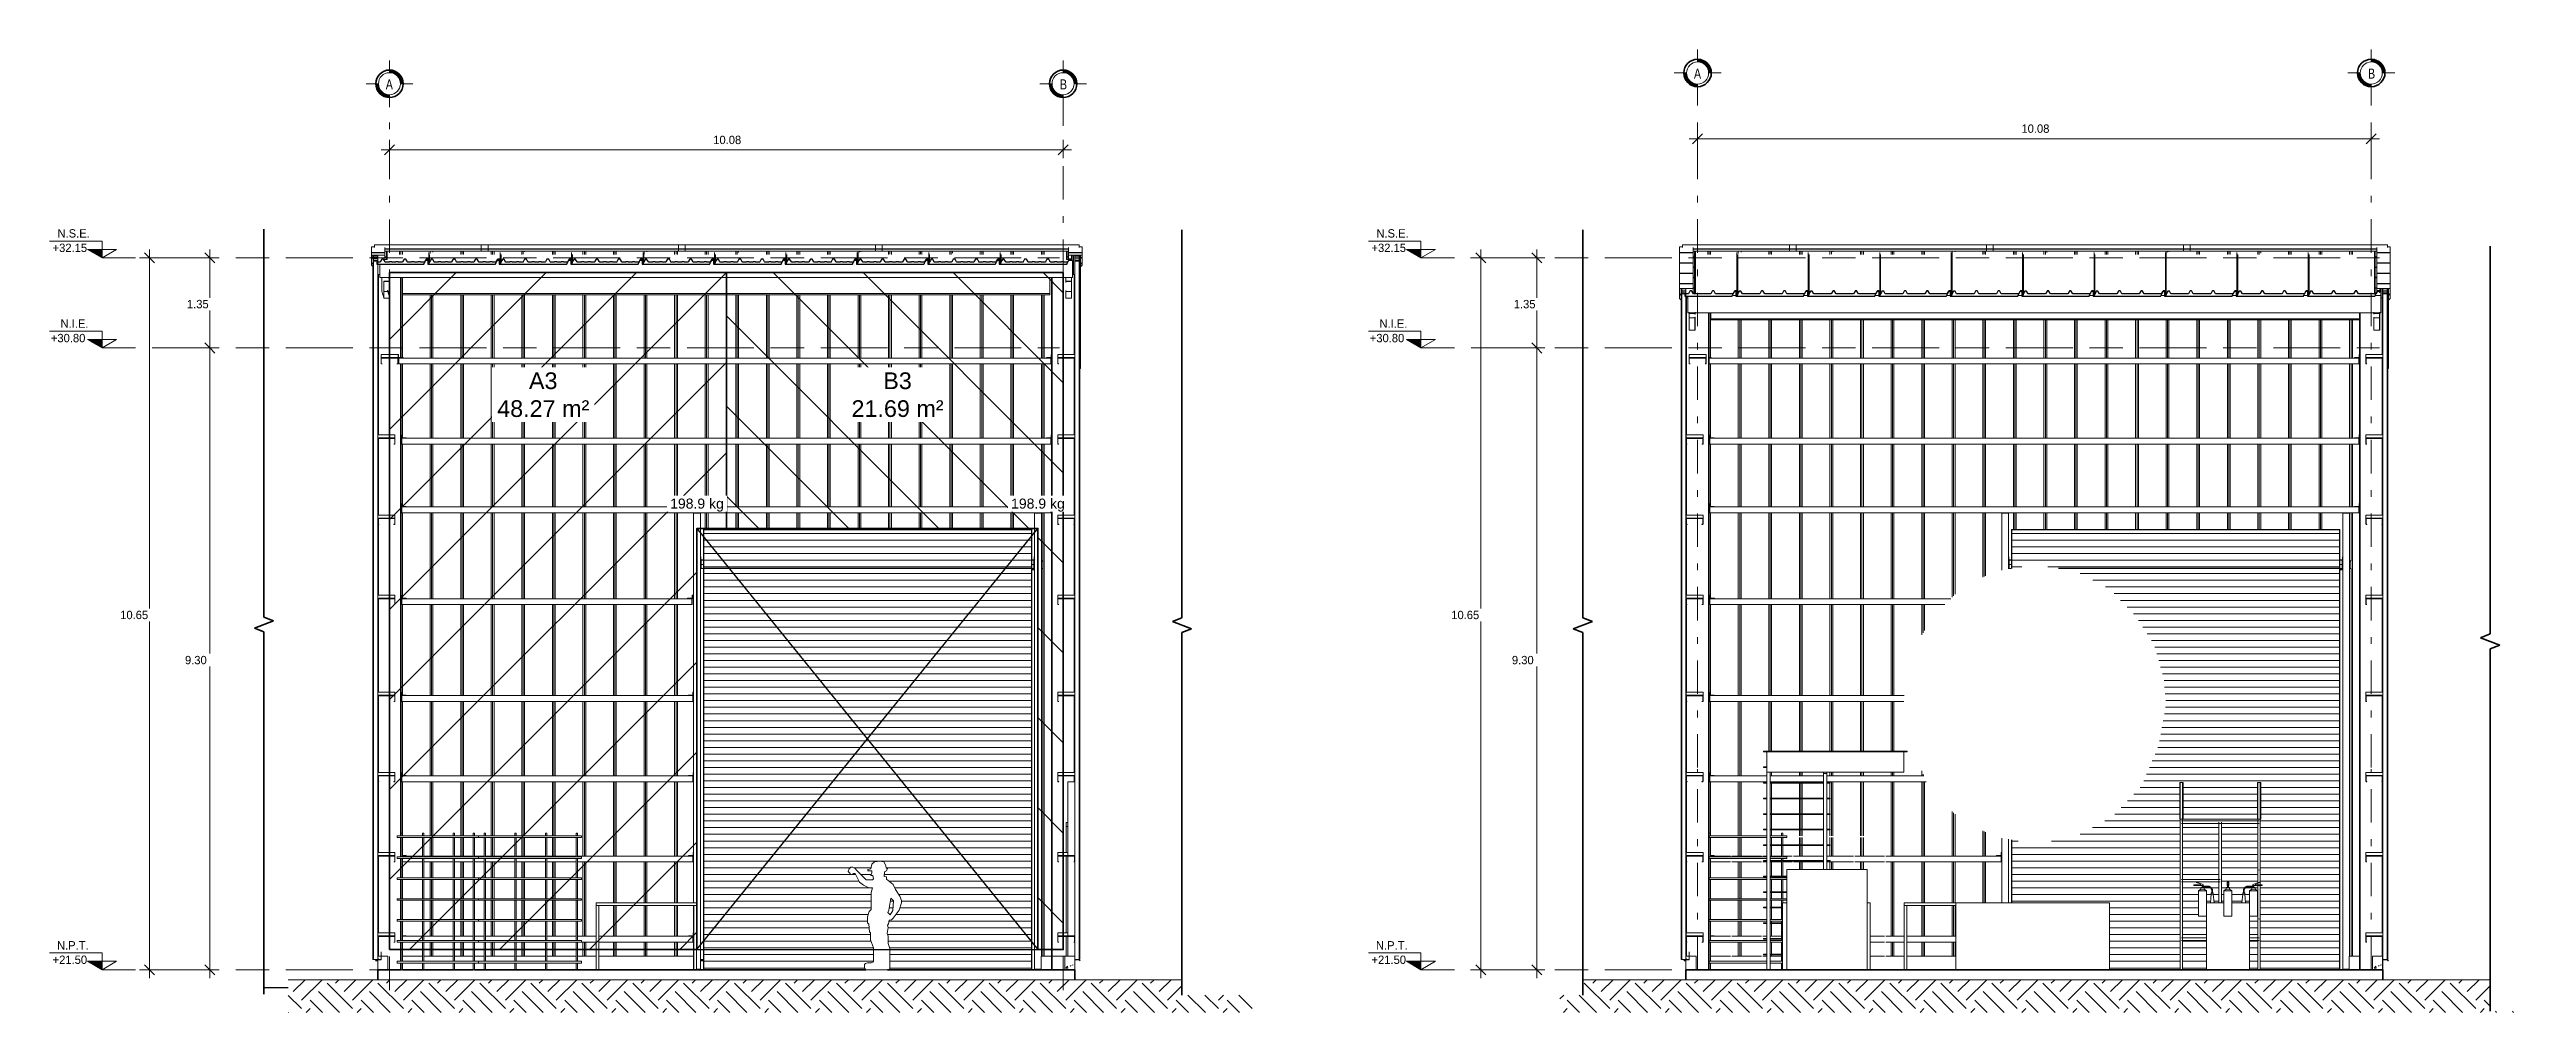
# Model space of a CAD drawing. Header units: metres. Extents: x -5.1 to 74.4, y -0.9 to 14.
# Drawn here: x -5.08 to 31.97, y -0.64 to 13.76 of the extents above; entities that cross this region are included whole.
import ezdxf

# ---------------------------------------------------------------- set-up
doc = ezdxf.new("R2010")
doc.units = ezdxf.units.M
for name, pattern in [('Center', [2, 0.5, -0.25, 1, -0.25]), ('Dash dot', [1.05, 0.5, -0.25, 0.05, -0.25]), ('IMPORT-AE6-A-100 Arquitectura General$0$DASHEDX2', [75, 50, -25])]:
    doc.linetypes.add(name, pattern=pattern)
for name, color, linetype, lineweight in [('1', 7, 'Continuous', 18), ('2', 7, 'Continuous', 9), ('A LARGUEROS', 7, 'Continuous', 9), ('A LARGUEROS CORTES', 7, 'Continuous', 9), ('A-BURBUJA EJES', 7, 'Continuous', 18), ('A-COTAS GENERALES', 7, 'Continuous', 18), ('A-COTAS GENERALES-50', 7, 'Continuous', 18), ('A-DETL-GENF', 7, 'Continuous', 18), ('A-EJES', 7, 'Continuous', 18), ('A-ESCALERA', 7, 'Continuous', 18), ('A-ESCALERA1', 7, 'Continuous', 18), ('A-MOBILIARIO', 7, 'Continuous', 18), ('A-MURO', 7, 'Continuous', 25), ('A-MURO ASHURADO', 7, 'Continuous', 35), ('A-NIVELES', 7, 'Continuous', 18), ('A-NIVELES LINEA_', 7, 'Continuous', 18), ('A-PISO', 7, 'Continuous', 18), ('A-PUERTAS', 7, 'Continuous', 25), ('A-SIMBOLOGIA', 7, 'Continuous', 18), ('G-IMPT', 7, 'Continuous', 18), ('GMI-COLUMNAS', 7, 'Continuous', 18), ('L-SITE', 7, 'Continuous', 18)]:
    doc.layers.add(name, color=color, linetype=linetype, lineweight=lineweight)
for name, color, linetype, lineweight, true_color in [('AE6-A-100 Arquitectura General$0$muebles', 9, 'Continuous', 18, 0xc0c0c0), ('BASE H6_dwg', 8, 'Continuous', 18, 0x767676), ('EXISTENTE', 8, 'Continuous', 18, 0x808080)]:
    doc.layers.add(name, color=color, linetype=linetype, lineweight=lineweight, true_color=true_color)
for name, color, linetype in [('ATR-ACHURADO', 9, 'Continuous'), ('ATR-AREAS', 1, 'Continuous'), ('ATR-HUECOS', 8, 'Continuous'), ('ATR-TEXTO', 1, 'Continuous')]:
    doc.layers.add(name, color=color, linetype=linetype)
doc.styles.add('Arial', font='arial.ttf', dxfattribs={"height": 2e-05})
doc.styles.add('Nirmala UI Semilight', font='', dxfattribs={"height": 0.125})
doc.styles.add('Nirmala UI Semilight_1', font='', dxfattribs={"width": 0.8, "height": 0.15})
doc.styles.get('Nirmala UI Semilight').set_extended_font_data('Nirmala UI Semilight')
doc.styles.get('Nirmala UI Semilight_1').set_extended_font_data('Nirmala UI Semilight')
doc.dimstyles.new('COTAS_GENERALES_2_50_MM', dxfattribs={"dimscale": 0.3048, "dimtxt": 0.13092, "dimasz": 0.492126, "dimexe": 0.492126, "dimexo": 0.625, "dimgap": 0.164042, "dimtad": 3, "dimrnd": 0.01, "dimtxsty": 'Nirmala UI Semilight', "dimblk1": 'OBLIQUE', "dimblk2": 'OBLIQUE', "dimsah": 1, "dimcen": 2.5, "dimdle": 0.410105, "dimazin": 3, "dimtfac": 1, "dimtix": 1, "dimtmove": 0, "dimatfit": 3, "dimfxl": 0.393701, "dimfxlon": 1, "dimtvp": 1, "dimtfill": 1, "dimarcsym": 2})
pattern_1 = [(50, (32.721, -0.075), (0.364365, -0.031877), [0.0381, -0.4191]), (355, (32.721, -0.075), (-0.0704845, 0.382117), [0.03048, -0.33528]), (100.451, (32.751, -0.07766), (0.2938857, 0.3502294), [0.03238, -0.35618]), (46.184, (32.721, 0.0266), (0.5421606, -0.0840837), [0.05715, -0.62865]), (96.636, (32.766, 0.0196), (0.474805, 0.4948544), [0.04857, -0.53427]), (351.184, (32.721, 0.0266), (0.474811, 0.494846), [0.04572, -0.50292]), (21, (32.771, 0.0012), (0.3032265, -0.204528), [0.0381, -0.4191]), (326, (32.771, 0.0012), (0.123607, 0.368379), [0.03048, -0.33528]), (71.451, (32.797, -0.01584), (0.426833, 0.163839), [0.03238, -0.35618]), (37.5, (32.721, -0.075), (0.00618067, 0.1691082), [0.01676, -0.31445, 0.01676, -0.3236, -0.33655]), (37.5, (32.721, -0.075), (0.00618067, 0.1691082), [-0.67158, 0.01676, -0.31979]), (7.5, (32.721, -0.075), (0.1336414, 0.2003578), [0.01676, -0.17729, 0.01676, -0.30683, -0.12827]), (7.5, (32.721, -0.075), (0.1336414, 0.2003578), [-0.51765, 0.01676, -0.11151]), (327.5, (32.607, -0.075), (0.2711816, -0.0114606), [0.01676, -0.11024, 0.01676, -0.37948, -0.52578]), (327.5, (32.607, -0.075), (0.2711816, -0.0114606), [-0.52324, 0.01676, -0.50902]), (317.5, (32.556, -0.075), (0.2962579, 0.0508507), [0.01676, -0.14834, 0.01676, -0.24638, -0.37338]), (317.5, (32.556, -0.075), (0.2962579, 0.0508507), [-0.42824, 0.01676, -0.35662])]
pattern_2 = [(0, (32.721, -0.075), (0, 0.1), [])]
pattern_3 = [(50, (52.2894, -0.075), (0.364365, -0.031877), [0.0381, -0.4191]), (355, (52.2894, -0.075), (-0.0704845, 0.382117), [0.03048, -0.33528]), (100.451, (52.3194, -0.07766), (0.2938857, 0.3502294), [0.03238, -0.35618]), (46.184, (52.2894, 0.0266), (0.5421606, -0.0840837), [0.05715, -0.62865]), (96.636, (52.3344, 0.0196), (0.474805, 0.4948544), [0.04857, -0.53427]), (351.184, (52.2894, 0.0266), (0.474811, 0.494846), [0.04572, -0.50292]), (21, (52.3394, 0.0012), (0.3032265, -0.204528), [0.0381, -0.4191]), (326, (52.3394, 0.0012), (0.123607, 0.368379), [0.03048, -0.33528]), (71.451, (52.3654, -0.01584), (0.426833, 0.163839), [0.03238, -0.35618]), (37.5, (52.28941, -0.075), (0.00618067, 0.1691082), [0.01676, -0.31445, 0.01676, -0.3236, -0.33655]), (37.5, (52.28941, -0.075), (0.00618067, 0.1691082), [-0.67158, 0.01676, -0.31979]), (7.5, (52.28941, -0.075), (0.1336414, 0.2003578), [0.01676, -0.17729, 0.01676, -0.30683, -0.12827]), (7.5, (52.28941, -0.075), (0.1336414, 0.2003578), [-0.51765, 0.01676, -0.11151]), (327.5, (52.17541, -0.075), (0.2711816, -0.0114606), [0.01676, -0.11024, 0.01676, -0.37948, -0.52578]), (327.5, (52.17541, -0.075), (0.2711816, -0.0114606), [-0.52324, 0.01676, -0.50902]), (317.5, (52.12441, -0.075), (0.2962579, 0.0508507), [0.01676, -0.14834, 0.01676, -0.24638, -0.37338]), (317.5, (52.12441, -0.075), (0.2962579, 0.0508507), [-0.42824, 0.01676, -0.35662])]
pattern_4 = [(45, (32.721, -0.075), (-0.0070710678, 0.0070710678), [])]

msp = doc.modelspace()

# ---------------------------------------------------------------- texts
at = {"layer": 'A-BURBUJA EJES', "color": 253, "lineweight": 35, "true_color": 0xaaaaaa, "char_height": 0.15, "attachment_point": 1, "style": 'Nirmala UI Semilight_1'}
for s, insert, width in [('A', (19.513, 13.479), 0.13148), ('B', (29.596, 13.479), 0.11544), ('A', (-0.056, 13.318), 0.13148), ('B', (10.028, 13.318), 0.11544)]:
    msp.add_mtext(s, dxfattribs=dict(at, insert=insert, width=width))
at = {"layer": 'A-NIVELES', "char_height": 0.125, "attachment_point": 1, "style": 'Nirmala UI Semilight'}
for s, insert, width in [('+32.15', (-5.039, 10.861), 0.60527), ('N.S.E.', (-4.966, 11.077), 0.51709), ('+32.15', (14.69, 10.861), 0.60527), ('N.S.E.', (14.763, 11.077), 0.51709), ('N.I.E.', (-4.92, 9.727), 0.46097), ('N.I.E.', (14.809, 9.727), 0.46097), ('+30.80', (-5.065, 9.511), 0.63734), ('+30.80', (14.664, 9.511), 0.63734), ('N.P.T.', (-4.973, 0.427), 0.52511), ('N.P.T.', (14.756, 0.427), 0.52511), ('+21.50', (-5.039, 0.211), 0.60527), ('+21.50', (14.69, 0.211), 0.60527)]:
    msp.add_mtext(s, dxfattribs=dict(at, insert=insert, width=width))

# ---------------------------------------------------------------- blocks, each defined once
blk = doc.blocks.new('ESQUINERO_EXTERIOR_90__CAL24_MUROS_GMI_P026CHP001 - ESQUINERO EXTERIOR 90_-1491069-CORTE TRANSVERSAL 1-1_')
at = {"layer": '1', "lineweight": 5}
for p, q in [((10.315, 3.198), (10.325, 3.198)), ((10.325, 0.15), (10.325, 3.198)), ((10.325, 0.15), (10.316, 0.15))]:
    blk.add_line(p, q, dxfattribs=at)
blk = doc.blocks.new('ESQUINERO_EXTERIOR_90__CAL24_MUROS_GMI_P026CHP001 - ESQUINERO EXTERIOR 90_-1564257-CORTE TRANSVERSAL 1-1_')
at = {"layer": '1', "lineweight": 5}
for p, q in [((10.321, 8.994), (10.321, 10.689)), ((10.335, 10.627), (10.335, 10.689)), ((10.335, 8.994), (10.335, 10.461)), ((10.321, 8.994), (10.315, 8.994)), ((10.335, 8.994), (10.321, 8.994))]:
    blk.add_line(p, q, dxfattribs=at)
blk = doc.blocks.new('MoldurasCal24-Muros-GMI-P026TLK011-Laminación - GOTERO CON PENDIENTE-1502474-CORTE TRANSVERSAL 1-1_')
at = {"layer": '1'}
for p, q in [((-0.19, 0.15), (-0.208, 0.132)), ((-0.208, 0.132), (-0.207, 0.131)), ((-0.207, 0.131), (-0.199, 0.138)), ((-0.2, 0.139), (-0.19, 0.149)), ((-0.199, 0.138), (-0.2, 0.139)), ((-0.126, 0.15), (-0.19, 0.15)), ((-0.19, 0.149), (-0.125, 0.149)), ((-0.124, 0.265), (-0.126, 0.265)), ((-0.126, 0.265), (-0.126, 0.15)), ((-0.125, 0.149), (-0.125, 0.255)), ((-0.125, 0.255), (-0.124, 0.255)), ((-0.124, 0.255), (-0.124, 0.265))]:
    blk.add_line(p, q, dxfattribs=at)
blk = doc.blocks.new('MoldurasCal24-Muros-GMI-P026TLK011-Laminación - GOTERO CON PENDIENTE-1569597-CORTE TRANSVERSAL 1-1_')
at = {"layer": '1', "lineweight": 5}
for p, q in [((-0.198, 0.149), (-0.198, 0.15)), ((-0.198, 0.143), (-0.198, 0.149)), ((-0.198, 0.149), (-0.191, 0.149)), ((-0.198, 0.139), (-0.198, 0.141)), ((-0.198, 0.138), (-0.198, 0.139)), ((-0.198, 0.139), (-0.174, 0.139)), ((-0.198, 0.131), (-0.198, 0.138)), ((-0.198, 0.138), (-0.174, 0.138)), ((-0.198, 0.131), (-0.174, 0.131)), ((4.651, 0.149), (4.696, 0.149)), ((4.651, 0.139), (4.696, 0.139)), ((4.651, 0.138), (4.696, 0.138)), ((4.651, 0.131), (4.696, 0.131))]:
    blk.add_line(p, q, dxfattribs=at)
blk = doc.blocks.new('MontenC-Calibre14-GMI 1 - MONTEN _C_ 10_ CAL14 CON CLIPS A COLUMNA-1583790-CORTE TRANSVERSAL 1-1_')
at = {"layer": '2', "color": 8, "lineweight": 5, "true_color": 0x808080}
for p, q in [((-0.126, 9.16), (-0.126, 9.201)), ((0.128, 9.201), (-0.126, 9.201)), ((-0.126, 9.156), (-0.126, 9.16)), ((-0.126, 9.15), (-0.126, 9.156)), ((0.128, 9.156), (-0.126, 9.156)), ((-0.12, 9.15), (-0.126, 9.15)), ((0.128, 9.15), (0.122, 9.15)), ((0.128, 9.158), (0.128, 9.156)), ((0.128, 9.156), (0.128, 9.15))]:
    blk.add_line(p, q, dxfattribs=at)
at = {"layer": 'A LARGUEROS CORTES', "color": 8, "lineweight": 5, "true_color": 0x808080}
for p, q in [((-0.126, 9.144), (-0.126, 9.067)), ((-0.124, 9.067), (-0.124, 9.144)), ((0.122, 9.15), (-0.12, 9.15)), ((-0.12, 9.148), (0.122, 9.148)), ((-0.11, 9.063), (-0.12, 9.063)), ((-0.12, 9.061), (-0.11, 9.061)), ((-0.11, 9.061), (-0.11, 9.063)), ((0.122, 9.063), (0.112, 9.063)), ((0.112, 9.063), (0.112, 9.061)), ((0.112, 9.061), (0.122, 9.061)), ((0.126, 9.144), (0.126, 9.067)), ((0.128, 9.067), (0.128, 9.144))]:
    blk.add_line(p, q, dxfattribs=at)
for centre, radius, start, end in [((-0.12, 9.144), 0.0059, 90, 180), ((-0.12, 9.067), 0.0059, 180, 270), ((-0.12, 9.144), 0.004, 90, 180), ((-0.12, 9.067), 0.004, 180, 270), ((0.122, 9.144), 0.0059, 360, 90), ((0.122, 9.144), 0.004, 360, 90), ((0.122, 9.067), 0.0059, 270, 360), ((0.122, 9.067), 0.004, 270, 360)]:
    blk.add_arc(centre, radius, start, end, dxfattribs=at)
blk = doc.blocks.new('MontenC-Calibre14-GMI 1 - MONTEN _C_ 10_ CAL14-1578925-CORTE TRANSVERSAL 1-1_')
at = {"layer": 'A LARGUEROS', "color": 8, "lineweight": 5, "true_color": 0x808080}
for p, q in [((-0.115, 10.353), (-0.115, 10.15)), ((-0.115, 10.148), (-0.086, 10.048)), ((-0.032, 10.146), (-0.084, 10.146)), ((-0.026, 10.16), (-0.028, 10.16)), ((-0.028, 10.16), (0.001, 10.059)), ((-0.028, 10.16), (-0.028, 10.15)), ((-0.026, 10.16), (0.003, 10.059)), ((0.003, 10.293), (-0.017, 10.36)), ((-0.003, 10.296), (0.001, 10.282))]:
    blk.add_line(p, q, dxfattribs=at)
for centre, major_axis, start_param, end_param in [((-0.109, 10.15), (0.00566, 0.00166), 2.85653, 3.11833), ((-0.032, 10.15), (0.00384, 0.00112), 4.427327, 5.998123)]:
    blk.add_ellipse(centre, major_axis=major_axis, ratio=0.998646, start_param=start_param, end_param=end_param, dxfattribs=at)
at = {"layer": 'A LARGUEROS CORTES', "color": 8, "lineweight": 5, "true_color": 0x808080}
for p, q in [((-0.086, 10.292), (-0.086, 10.049)), ((-0.084, 10.049), (-0.084, 10.292)), ((-0.003, 10.298), (-0.08, 10.298)), ((-0.08, 10.296), (-0.003, 10.296)), ((-0.003, 10.045), (-0.08, 10.045)), ((-0.08, 10.043), (-0.003, 10.043)), ((0.001, 10.292), (0.001, 10.282)), ((0.001, 10.282), (0.003, 10.282)), ((0.003, 10.059), (0.001, 10.059)), ((0.001, 10.059), (0.001, 10.049)), ((0.003, 10.282), (0.003, 10.292)), ((0.003, 10.049), (0.003, 10.059))]:
    blk.add_line(p, q, dxfattribs=at)
at = {"layer": 'A LARGUEROS CORTES', "color": 8, "lineweight": 5, "true_color": 0x808080, "flags": 128}
for points in [[(-0.08, 10.298), (-0.081, 10.298), (-0.082, 10.297), (-0.084, 10.296), (-0.084, 10.296), (-0.085, 10.294), (-0.086, 10.293), (-0.086, 10.292)], [(-0.086, 10.049), (-0.086, 10.048), (-0.085, 10.047), (-0.084, 10.046), (-0.084, 10.045), (-0.082, 10.044), (-0.081, 10.044), (-0.08, 10.043)], [(-0.084, 10.292), (-0.084, 10.293), (-0.083, 10.294), (-0.083, 10.294), (-0.082, 10.295), (-0.082, 10.295), (-0.081, 10.296), (-0.08, 10.296)], [(-0.084, 10.048), (-0.084, 10.048), (-0.084, 10.049)], [(-0.08, 10.045), (-0.081, 10.045), (-0.082, 10.046), (-0.082, 10.046), (-0.083, 10.047), (-0.083, 10.048)], [(0.003, 10.292), (0.003, 10.293), (0.003, 10.294), (0.002, 10.295), (0.001, 10.296), (0, 10.297), (-0.001, 10.298), (-0.003, 10.298)], [(-0.003, 10.296), (-0.002, 10.296), (-0.001, 10.295), (0, 10.295), (0, 10.294), (0.001, 10.294), (0.001, 10.293), (0.001, 10.292)], [(0.001, 10.049), (0.001, 10.048), (0.001, 10.048), (0, 10.047), (0, 10.046), (-0.001, 10.046), (-0.002, 10.045), (-0.003, 10.045)], [(-0.003, 10.043), (-0.001, 10.044), (0, 10.044), (0.001, 10.045), (0.002, 10.046), (0.003, 10.047), (0.003, 10.048), (0.003, 10.049)]]:
    blk.add_lwpolyline(points, dxfattribs=at)
blk = doc.blocks.new('MontenC-Calibre14-GMI 1 - MONTEN _C_ 10_ CAL14-1479441-CORTE TRANSVERSAL 1-1_')
at = {"layer": 'A LARGUEROS', "color": 8, "lineweight": 5, "true_color": 0x808080}
for p, q in [((-0.144, 10.553), (-0.144, 10.359)), ((0.575, 10.61), (0.542, 10.61)), ((0.586, 10.61), (0.577, 10.61)), ((1.643, 10.61), (1.611, 10.61)), ((1.655, 10.61), (1.646, 10.61)), ((2.712, 10.61), (2.679, 10.61)), ((2.723, 10.61), (2.714, 10.61)), ((3.78, 10.61), (3.748, 10.61)), ((3.792, 10.61), (3.783, 10.61)), ((4.849, 10.61), (4.816, 10.61)), ((4.86, 10.61), (4.851, 10.61)), ((5.918, 10.61), (5.885, 10.61)), ((5.929, 10.61), (5.92, 10.61)), ((6.986, 10.61), (6.953, 10.61)), ((6.998, 10.61), (6.988, 10.61)), ((8.055, 10.61), (8.022, 10.61)), ((8.066, 10.61), (8.057, 10.61)), ((9.123, 10.61), (9.091, 10.61)), ((9.134, 10.61), (9.125, 10.61)), ((10.219, 10.61), (10.159, 10.61)), ((10.219, 10.607), (10.219, 10.61)), ((10.219, 10.61), (10.219, 10.61)), ((10.219, 10.607), (10.219, 10.6)), ((10.219, 10.359), (10.219, 10.6)), ((-0.144, 10.353), (-0.144, 10.359)), ((-0.144, 10.353), (10.219, 10.353)), ((10.219, 10.359), (10.219, 10.353))]:
    blk.add_line(p, q, dxfattribs=at)
blk = doc.blocks.new('MOLDURA REMATE TECHUMBRE MURO - MOLDURA REMATE MURO-1494688-CORTE TRANSVERSAL 1-1_')
at = {"layer": '1', "color": 9, "lineweight": 9, "true_color": 0xc0c0c0}
for p, q in [((10.125, 10.666), (10.135, 10.666)), ((10.125, 10.666), (10.125, 10.627)), ((10.135, 10.627), (10.125, 10.627)), ((10.125, 10.627), (10.125, 10.626)), ((10.125, 10.626), (10.159, 10.626)), ((10.135, 10.666), (10.135, 10.665)), ((10.135, 10.666), (10.135, 10.627)), ((10.135, 10.665), (10.158, 10.665)), ((10.135, 10.665), (10.135, 10.626)), ((10.135, 10.626), (10.135, 10.627)), ((10.158, 10.626), (10.135, 10.626)), ((10.158, 10.728), (10.361, 10.728)), ((10.158, 10.728), (10.158, 10.69)), ((10.361, 10.69), (10.158, 10.69)), ((10.158, 10.69), (10.158, 10.626)), ((10.159, 10.626), (10.159, 10.689)), ((10.159, 10.689), (10.361, 10.689)), ((10.335, 10.553), (10.361, 10.579)), ((10.335, 10.553), (10.335, 10.514)), ((10.361, 10.54), (10.335, 10.514)), ((10.335, 10.514), (10.335, 10.461)), ((10.335, 10.461), (10.337, 10.461)), ((10.336, 10.514), (10.361, 10.54)), ((10.336, 10.472), (10.336, 10.514)), ((10.336, 10.511), (10.337, 10.51)), ((10.337, 10.471), (10.336, 10.472)), ((10.337, 10.51), (10.337, 10.471)), ((10.337, 10.461), (10.337, 10.471)), ((10.361, 10.728), (10.361, 10.69)), ((10.361, 10.54), (10.361, 10.69)), ((10.361, 10.689), (10.361, 10.54))]:
    blk.add_line(p, q, dxfattribs=at)
blk = doc.blocks.new('MOLDURA REMATE TECHUMBRE MURO - MOLDURA REMATE MURO-1498019-CORTE TRANSVERSAL 1-1_')
at = {"layer": '1', "color": 9, "lineweight": 9, "true_color": 0xc0c0c0}
for p, q in [((10.158, 10.803), (10.158, 10.723)), ((10.318, 10.812), (10.361, 10.812)), ((10.361, 10.812), (10.361, 10.723)), ((10.125, 10.744), (10.125, 10.661)), ((10.135, 10.661), (10.125, 10.661)), ((10.135, 10.744), (10.135, 10.661)), ((10.135, 10.743), (10.135, 10.66)), ((10.135, 10.66), (10.135, 10.661)), ((10.158, 10.66), (10.135, 10.66)), ((10.361, 10.723), (10.158, 10.723)), ((10.335, 10.637), (10.361, 10.663)), ((10.335, 10.627), (10.335, 10.548)), ((10.361, 10.574), (10.335, 10.548)), ((10.337, 10.505), (10.336, 10.506)), ((10.337, 10.515), (10.337, 10.505))]:
    blk.add_line(p, q, dxfattribs=at)
blk = doc.blocks.new('MOLDURA REMATE TECHUMBRE MURO - MOLDURA REMATE MURO-1498063-CORTE TRANSVERSAL 1-1_')
at = {"layer": '1', "color": 9, "lineweight": 9, "true_color": 0xc0c0c0}
for p, q in [((-0.271, 10.728), (-0.067, 10.728)), ((-0.271, 10.69), (-0.271, 10.728)), ((-0.271, 10.69), (-0.271, 10.54)), ((-0.067, 10.69), (-0.271, 10.69)), ((-0.271, 10.54), (-0.245, 10.514)), ((-0.27, 10.54), (-0.27, 10.689)), ((-0.27, 10.689), (-0.068, 10.689)), ((-0.27, 10.579), (-0.245, 10.553)), ((-0.245, 10.514), (-0.27, 10.54)), ((-0.246, 10.51), (-0.245, 10.511)), ((-0.246, 10.471), (-0.246, 10.51)), ((-0.245, 10.472), (-0.246, 10.471)), ((-0.246, 10.471), (-0.246, 10.461)), ((-0.246, 10.461), (-0.245, 10.461)), ((-0.245, 10.514), (-0.245, 10.553)), ((-0.245, 10.514), (-0.245, 10.472)), ((-0.245, 10.461), (-0.245, 10.514)), ((-0.068, 10.689), (-0.068, 10.626)), ((-0.068, 10.626), (-0.034, 10.626)), ((-0.067, 10.69), (-0.067, 10.728)), ((-0.067, 10.626), (-0.067, 10.69)), ((-0.067, 10.665), (-0.045, 10.665)), ((-0.045, 10.626), (-0.067, 10.626)), ((-0.045, 10.665), (-0.044, 10.666)), ((-0.045, 10.626), (-0.045, 10.665)), ((-0.044, 10.627), (-0.045, 10.626)), ((-0.044, 10.666), (-0.034, 10.666)), ((-0.044, 10.627), (-0.044, 10.666)), ((-0.034, 10.627), (-0.044, 10.627)), ((-0.034, 10.627), (-0.034, 10.666)), ((-0.034, 10.626), (-0.034, 10.627))]:
    blk.add_line(p, q, dxfattribs=at)
blk = doc.blocks.new('MOLDURA REMATE TECHUMBRE MURO - MOLDURA REMATE MURO-1498064-CORTE TRANSVERSAL 1-1_')
at = {"layer": '1', "color": 9, "lineweight": 9, "true_color": 0xc0c0c0}
for p, q in [((-0.271, 10.812), (-0.226, 10.812)), ((-0.271, 10.723), (-0.271, 10.812)), ((-0.067, 10.723), (-0.067, 10.803)), ((-0.067, 10.723), (-0.271, 10.723)), ((-0.27, 10.663), (-0.247, 10.639)), ((-0.245, 10.548), (-0.27, 10.574)), ((-0.246, 10.505), (-0.246, 10.515)), ((-0.245, 10.506), (-0.246, 10.505)), ((-0.245, 10.548), (-0.245, 10.627)), ((-0.045, 10.66), (-0.067, 10.66)), ((-0.045, 10.66), (-0.045, 10.743)), ((-0.044, 10.661), (-0.045, 10.66)), ((-0.044, 10.661), (-0.044, 10.744)), ((-0.034, 10.661), (-0.044, 10.661)), ((-0.034, 10.661), (-0.034, 10.744))]:
    blk.add_line(p, q, dxfattribs=at)
blk = doc.blocks.new('MOLDURA REMATE TECHUMBRE MURO - MOLDURA REMATE MURO-V1-CORTE TRANSVERSAL 1-1_')
at = {"layer": '1', "color": 9, "lineweight": 9, "true_color": 0xc0c0c0}
for p, q in [((7.27, 10.781), (7.27, 10.844)), ((7.27, 10.844), (10.318, 10.844)), ((7.27, 10.78), (7.27, 10.781)), ((7.27, 10.781), (10.158, 10.781)), ((7.27, 10.75), (7.27, 10.78)), ((7.27, 10.78), (10.158, 10.78)), ((10.318, 10.844), (10.318, 10.803))]:
    blk.add_line(p, q, dxfattribs=at)
blk = doc.blocks.new('MOLDURA REMATE TECHUMBRE MURO - MOLDURA REMATE MURO-V2-CORTE TRANSVERSAL 1-1_')
at = {"layer": '1', "color": 9, "lineweight": 9, "true_color": 0xc0c0c0}
for p, q in [((4.322, 10.781), (4.322, 10.844)), ((4.322, 10.844), (7.37, 10.844)), ((4.322, 10.78), (4.322, 10.781)), ((4.322, 10.781), (7.37, 10.781)), ((4.322, 10.75), (4.322, 10.78)), ((4.322, 10.78), (7.37, 10.78)), ((7.37, 10.844), (7.37, 10.781)), ((7.37, 10.781), (7.37, 10.78)), ((7.37, 10.78), (7.37, 10.75))]:
    blk.add_line(p, q, dxfattribs=at)
blk = doc.blocks.new('MOLDURA REMATE TECHUMBRE MURO - MOLDURA REMATE MURO-V3-CORTE TRANSVERSAL 1-1_')
at = {"layer": '1', "color": 9, "lineweight": 9, "true_color": 0xc0c0c0}
for p, q in [((-0.226, 10.803), (-0.226, 10.844)), ((-0.226, 10.844), (1.474, 10.844)), ((-0.067, 10.781), (1.474, 10.781)), ((-0.067, 10.78), (1.474, 10.78)), ((1.474, 10.844), (1.474, 10.781)), ((1.474, 10.781), (1.474, 10.78)), ((1.474, 10.78), (1.474, 10.75))]:
    blk.add_line(p, q, dxfattribs=at)
blk = doc.blocks.new('PanelGlamet1_5Pulg - PanelGlamet1_5Pulg-1544952-CORTE TRANSVERSAL 1-1_')
at = {"layer": '1', "color": 9, "lineweight": 5, "true_color": 0xc0c0c0}
for p, q in [((0.574, 10.63), (0.574, 10.554)), ((0.587, 10.553), (0.587, 10.614)), ((0.588, 10.565), (0.588, 10.676)), ((0.595, 10.691), (0.595, 10.579)), ((0.6, 10.589), (0.6, 10.701)), ((1.59, 10.567), (1.59, 10.57)), ((1.598, 10.586), (1.598, 10.587)), ((1.65, 10.621), (1.65, 10.623)), ((1.65, 10.621), (1.65, 10.622)), ((1.656, 10.613), (1.656, 10.727)), ((1.656, 10.614), (1.656, 10.725))]:
    blk.add_line(p, q, dxfattribs=at)
at = {"layer": '1', "lineweight": 25}
for p, q in [((0.574, 10.554), (0.576, 10.552)), ((0.577, 10.553), (0.575, 10.555)), ((0.586, 10.552), (0.577, 10.552)), ((0.577, 10.552), (0.588, 10.552)), ((0.588, 10.565), (0.587, 10.553)), ((0.595, 10.579), (0.588, 10.565)), ((0.589, 10.552), (0.59, 10.553)), ((0.591, 10.553), (0.621, 10.553)), ((0.6, 10.587), (0.595, 10.579)), ((0.612, 10.611), (0.6, 10.589)), ((0.6, 10.589), (0.6, 10.587)), ((0.621, 10.626), (0.612, 10.611)), ((0.622, 10.553), (0.623, 10.552)), ((0.624, 10.552), (0.655, 10.552)), ((0.643, 10.628), (0.625, 10.628)), ((0.669, 10.587), (0.647, 10.626)), ((0.656, 10.552), (0.657, 10.553)), ((0.658, 10.553), (0.688, 10.553)), ((0.729, 10.585), (0.673, 10.585)), ((0.689, 10.553), (0.69, 10.552)), ((0.691, 10.552), (0.721, 10.552)), ((0.722, 10.552), (0.724, 10.553)), ((0.724, 10.553), (0.755, 10.553)), ((0.733, 10.588), (0.731, 10.586)), ((0.765, 10.59), (0.736, 10.59)), ((0.755, 10.553), (0.757, 10.552)), ((0.758, 10.552), (0.788, 10.552)), ((0.771, 10.586), (0.768, 10.588)), ((0.828, 10.585), (0.773, 10.585)), ((0.789, 10.552), (0.79, 10.553)), ((0.791, 10.553), (0.821, 10.553)), ((0.822, 10.553), (0.823, 10.552)), ((0.824, 10.552), (0.855, 10.552)), ((0.833, 10.588), (0.83, 10.586)), ((0.864, 10.59), (0.836, 10.59)), ((0.856, 10.552), (0.857, 10.553)), ((0.858, 10.553), (0.888, 10.553)), ((0.87, 10.586), (0.868, 10.588)), ((0.926, 10.585), (0.872, 10.585)), ((0.889, 10.553), (0.89, 10.552)), ((0.891, 10.552), (0.921, 10.552)), ((0.922, 10.552), (0.924, 10.553)), ((0.924, 10.553), (0.955, 10.553)), ((0.953, 10.628), (0.93, 10.588)), ((0.955, 10.553), (0.957, 10.552)), ((0.967, 10.63), (0.957, 10.63)), ((0.958, 10.552), (0.988, 10.552)), ((0.977, 10.63), (0.967, 10.63)), ((1.004, 10.588), (0.981, 10.628)), ((0.989, 10.552), (0.99, 10.553)), ((0.991, 10.553), (1.021, 10.553)), ((1.062, 10.585), (1.008, 10.585)), ((1.022, 10.553), (1.023, 10.552)), ((1.024, 10.552), (1.055, 10.552)), ((1.056, 10.552), (1.057, 10.553)), ((1.058, 10.553), (1.088, 10.553)), ((1.067, 10.588), (1.064, 10.586)), ((1.098, 10.59), (1.07, 10.59)), ((1.089, 10.553), (1.09, 10.552)), ((1.091, 10.552), (1.121, 10.552)), ((1.104, 10.586), (1.102, 10.588)), ((1.161, 10.585), (1.106, 10.585)), ((1.122, 10.552), (1.124, 10.553)), ((1.124, 10.553), (1.155, 10.553)), ((1.155, 10.553), (1.157, 10.552)), ((1.158, 10.552), (1.188, 10.552)), ((1.166, 10.588), (1.163, 10.586)), ((1.198, 10.59), (1.169, 10.59)), ((1.189, 10.552), (1.19, 10.553)), ((1.191, 10.553), (1.221, 10.553)), ((1.203, 10.586), (1.201, 10.588)), ((1.259, 10.585), (1.206, 10.585)), ((1.222, 10.553), (1.223, 10.552)), ((1.224, 10.552), (1.255, 10.552)), ((1.256, 10.552), (1.257, 10.553)), ((1.258, 10.553), (1.288, 10.553)), ((1.286, 10.628), (1.264, 10.588)), ((1.289, 10.553), (1.29, 10.552)), ((1.3, 10.63), (1.29, 10.63)), ((1.291, 10.552), (1.321, 10.552)), ((1.31, 10.63), (1.3, 10.63)), ((1.337, 10.588), (1.314, 10.628)), ((1.322, 10.552), (1.324, 10.553)), ((1.324, 10.553), (1.355, 10.553)), ((1.395, 10.585), (1.341, 10.585)), ((1.355, 10.553), (1.357, 10.552)), ((1.358, 10.552), (1.388, 10.552)), ((1.389, 10.552), (1.39, 10.553)), ((1.391, 10.553), (1.421, 10.553)), ((1.4, 10.588), (1.397, 10.586)), ((1.432, 10.59), (1.403, 10.59)), ((1.422, 10.553), (1.423, 10.552)), ((1.424, 10.552), (1.455, 10.552)), ((1.437, 10.586), (1.435, 10.588)), ((1.495, 10.585), (1.44, 10.585)), ((1.456, 10.552), (1.457, 10.553)), ((1.458, 10.553), (1.488, 10.553)), ((1.489, 10.553), (1.49, 10.552)), ((1.491, 10.552), (1.521, 10.552)), ((1.499, 10.588), (1.497, 10.586)), ((1.531, 10.59), (1.502, 10.59)), ((1.522, 10.552), (1.524, 10.553)), ((1.524, 10.553), (1.555, 10.553)), ((1.537, 10.586), (1.534, 10.588)), ((1.594, 10.585), (1.539, 10.585)), ((1.555, 10.553), (1.557, 10.552)), ((1.558, 10.552), (1.568, 10.552)), ((1.569, 10.552), (1.572, 10.554)), ((1.573, 10.555), (1.583, 10.555)), ((1.584, 10.555), (1.587, 10.557)), ((1.588, 10.558), (1.59, 10.566)), ((1.589, 10.567), (1.594, 10.573)), ((1.594, 10.579), (1.598, 10.586)), ((1.594, 10.573), (1.594, 10.579)), ((1.62, 10.628), (1.597, 10.587)), ((1.598, 10.587), (1.62, 10.628)), ((1.598, 10.586), (1.598, 10.587)), ((1.624, 10.63), (1.634, 10.63)), ((1.634, 10.63), (1.624, 10.63)), ((1.634, 10.63), (1.644, 10.63)), ((1.644, 10.63), (1.634, 10.63)), ((1.647, 10.628), (1.655, 10.613)), ((1.656, 10.614), (1.648, 10.628)), ((1.654, 10.613), (1.65, 10.621)), ((1.65, 10.621), (1.65, 10.621)), ((1.65, 10.621), (1.653, 10.613))]:
    blk.add_line(p, q, dxfattribs=at)
at = {"layer": '1', "lineweight": 25, "flags": 128}
for points in [[(0.575, 10.555), (0.575, 10.555), (0.575, 10.555), (0.575, 10.555), (0.574, 10.555), (0.574, 10.555), (0.574, 10.555), (0.574, 10.555), (0.574, 10.554), (0.574, 10.554), (0.574, 10.554), (0.574, 10.554), (0.574, 10.554), (0.574, 10.554)], [(0.576, 10.552), (0.576, 10.552), (0.577, 10.552), (0.577, 10.552), (0.577, 10.552)], [(0.577, 10.552), (0.577, 10.552), (0.577, 10.552), (0.577, 10.553), (0.577, 10.553)], [(0.587, 10.553), (0.587, 10.553), (0.587, 10.553), (0.587, 10.553), (0.586, 10.553), (0.586, 10.552), (0.586, 10.552)], [(0.588, 10.552), (0.588, 10.552), (0.589, 10.552), (0.589, 10.552), (0.589, 10.552)], [(0.59, 10.553), (0.59, 10.553), (0.591, 10.553), (0.591, 10.553), (0.591, 10.553)], [(0.625, 10.628), (0.624, 10.628), (0.623, 10.628), (0.622, 10.627), (0.621, 10.627), (0.621, 10.626)], [(0.621, 10.553), (0.622, 10.553), (0.622, 10.553), (0.622, 10.553), (0.622, 10.553)], [(0.623, 10.552), (0.624, 10.552), (0.624, 10.552), (0.624, 10.552), (0.624, 10.552)], [(0.647, 10.626), (0.646, 10.627), (0.645, 10.628), (0.644, 10.628), (0.643, 10.628)], [(0.655, 10.552), (0.655, 10.552), (0.655, 10.552), (0.655, 10.552), (0.656, 10.552)], [(0.657, 10.553), (0.657, 10.553), (0.657, 10.553), (0.657, 10.553), (0.658, 10.553)], [(0.673, 10.585), (0.672, 10.585), (0.671, 10.586), (0.67, 10.586), (0.669, 10.587)], [(0.688, 10.553), (0.688, 10.553), (0.688, 10.553), (0.689, 10.553), (0.689, 10.553)], [(0.69, 10.552), (0.69, 10.552), (0.69, 10.552), (0.691, 10.552), (0.691, 10.552)], [(0.721, 10.552), (0.722, 10.552), (0.722, 10.552), (0.722, 10.552), (0.722, 10.552)], [(0.724, 10.553), (0.724, 10.553), (0.724, 10.553), (0.724, 10.553), (0.724, 10.553)], [(0.731, 10.586), (0.73, 10.586), (0.729, 10.585), (0.729, 10.585)], [(0.736, 10.59), (0.735, 10.59), (0.734, 10.589), (0.733, 10.588)], [(0.755, 10.553), (0.755, 10.553), (0.755, 10.553), (0.755, 10.553), (0.755, 10.553)], [(0.757, 10.552), (0.757, 10.552), (0.757, 10.552), (0.757, 10.552), (0.758, 10.552)], [(0.768, 10.588), (0.767, 10.589), (0.766, 10.59), (0.765, 10.59)], [(0.773, 10.585), (0.772, 10.585), (0.771, 10.586), (0.771, 10.586)], [(0.788, 10.552), (0.788, 10.552), (0.789, 10.552), (0.789, 10.552), (0.789, 10.552)], [(0.79, 10.553), (0.79, 10.553), (0.791, 10.553), (0.791, 10.553), (0.791, 10.553)], [(0.821, 10.553), (0.822, 10.553), (0.822, 10.553), (0.822, 10.553), (0.822, 10.553)], [(0.823, 10.552), (0.824, 10.552), (0.824, 10.552), (0.824, 10.552), (0.824, 10.552)], [(0.83, 10.586), (0.829, 10.586), (0.829, 10.585), (0.828, 10.585)], [(0.836, 10.59), (0.835, 10.59), (0.834, 10.589), (0.833, 10.588)], [(0.855, 10.552), (0.855, 10.552), (0.855, 10.552), (0.855, 10.552), (0.856, 10.552)], [(0.857, 10.553), (0.857, 10.553), (0.857, 10.553), (0.857, 10.553), (0.858, 10.553)], [(0.868, 10.588), (0.867, 10.589), (0.866, 10.59), (0.864, 10.59)], [(0.872, 10.585), (0.871, 10.585), (0.871, 10.586), (0.87, 10.586)], [(0.888, 10.553), (0.888, 10.553), (0.888, 10.553), (0.889, 10.553), (0.889, 10.553)], [(0.89, 10.552), (0.89, 10.552), (0.89, 10.552), (0.891, 10.552), (0.891, 10.552)], [(0.921, 10.552), (0.922, 10.552), (0.922, 10.552), (0.922, 10.552), (0.922, 10.552)], [(0.924, 10.553), (0.924, 10.553), (0.924, 10.553), (0.924, 10.553), (0.924, 10.553)], [(0.93, 10.588), (0.93, 10.587), (0.929, 10.586), (0.928, 10.586), (0.927, 10.585), (0.926, 10.585)], [(0.957, 10.63), (0.956, 10.63), (0.955, 10.63), (0.954, 10.629), (0.954, 10.629), (0.953, 10.628)], [(0.955, 10.553), (0.955, 10.553), (0.955, 10.553), (0.955, 10.553), (0.955, 10.553)], [(0.957, 10.552), (0.957, 10.552), (0.957, 10.552), (0.957, 10.552), (0.958, 10.552)], [(0.981, 10.628), (0.981, 10.629), (0.98, 10.629), (0.979, 10.63), (0.978, 10.63), (0.977, 10.63)], [(0.988, 10.552), (0.988, 10.552), (0.989, 10.552), (0.989, 10.552), (0.989, 10.552)], [(0.99, 10.553), (0.99, 10.553), (0.991, 10.553), (0.991, 10.553), (0.991, 10.553)], [(1.008, 10.585), (1.007, 10.585), (1.006, 10.586), (1.005, 10.586), (1.004, 10.587), (1.004, 10.588)], [(1.021, 10.553), (1.022, 10.553), (1.022, 10.553), (1.022, 10.553), (1.022, 10.553)], [(1.023, 10.552), (1.024, 10.552), (1.024, 10.552), (1.024, 10.552), (1.024, 10.552)], [(1.055, 10.552), (1.055, 10.552), (1.055, 10.552), (1.055, 10.552), (1.056, 10.552)], [(1.057, 10.553), (1.057, 10.553), (1.057, 10.553), (1.057, 10.553), (1.058, 10.553)], [(1.064, 10.586), (1.063, 10.586), (1.063, 10.585), (1.062, 10.585)], [(1.07, 10.59), (1.069, 10.59), (1.068, 10.589), (1.067, 10.588)], [(1.088, 10.553), (1.088, 10.553), (1.088, 10.553), (1.089, 10.553), (1.089, 10.553)], [(1.09, 10.552), (1.09, 10.552), (1.09, 10.552), (1.091, 10.552), (1.091, 10.552)], [(1.102, 10.588), (1.101, 10.589), (1.1, 10.59), (1.098, 10.59)], [(1.106, 10.585), (1.105, 10.585), (1.105, 10.586), (1.104, 10.586)], [(1.121, 10.552), (1.122, 10.552), (1.122, 10.552), (1.122, 10.552), (1.122, 10.552)], [(1.124, 10.553), (1.124, 10.553), (1.124, 10.553), (1.124, 10.553), (1.124, 10.553)], [(1.155, 10.553), (1.155, 10.553), (1.155, 10.553), (1.155, 10.553), (1.155, 10.553)], [(1.157, 10.552), (1.157, 10.552), (1.157, 10.552), (1.157, 10.552), (1.158, 10.552)], [(1.163, 10.586), (1.163, 10.586), (1.162, 10.585), (1.161, 10.585)], [(1.169, 10.59), (1.168, 10.59), (1.167, 10.589), (1.166, 10.588)], [(1.188, 10.552), (1.188, 10.552), (1.189, 10.552), (1.189, 10.552), (1.189, 10.552)], [(1.19, 10.553), (1.19, 10.553), (1.191, 10.553), (1.191, 10.553), (1.191, 10.553)], [(1.201, 10.588), (1.2, 10.589), (1.199, 10.59), (1.198, 10.59)], [(1.206, 10.585), (1.205, 10.585), (1.204, 10.586), (1.203, 10.586)], [(1.221, 10.553), (1.222, 10.553), (1.222, 10.553), (1.222, 10.553), (1.222, 10.553)], [(1.223, 10.552), (1.224, 10.552), (1.224, 10.552), (1.224, 10.552), (1.224, 10.552)], [(1.255, 10.552), (1.255, 10.552), (1.255, 10.552), (1.255, 10.552), (1.256, 10.552)], [(1.257, 10.553), (1.257, 10.553), (1.257, 10.553), (1.257, 10.553), (1.258, 10.553)], [(1.264, 10.588), (1.263, 10.587), (1.262, 10.586), (1.261, 10.586), (1.26, 10.585), (1.259, 10.585)], [(1.29, 10.63), (1.289, 10.63), (1.288, 10.63), (1.288, 10.629), (1.287, 10.629), (1.286, 10.628)], [(1.288, 10.553), (1.288, 10.553), (1.288, 10.553), (1.289, 10.553), (1.289, 10.553)], [(1.29, 10.552), (1.29, 10.552), (1.29, 10.552), (1.291, 10.552), (1.291, 10.552)], [(1.314, 10.628), (1.314, 10.629), (1.313, 10.629), (1.312, 10.63), (1.311, 10.63), (1.31, 10.63)], [(1.321, 10.552), (1.322, 10.552), (1.322, 10.552), (1.322, 10.552), (1.322, 10.552)], [(1.324, 10.553), (1.324, 10.553), (1.324, 10.553), (1.324, 10.553), (1.324, 10.553)], [(1.341, 10.585), (1.34, 10.585), (1.339, 10.586), (1.338, 10.586), (1.338, 10.587), (1.337, 10.588)], [(1.355, 10.553), (1.355, 10.553), (1.355, 10.553), (1.355, 10.553), (1.355, 10.553)], [(1.357, 10.552), (1.357, 10.552), (1.357, 10.552), (1.357, 10.552), (1.358, 10.552)], [(1.388, 10.552), (1.388, 10.552), (1.389, 10.552), (1.389, 10.552), (1.389, 10.552)], [(1.39, 10.553), (1.39, 10.553), (1.391, 10.553), (1.391, 10.553), (1.391, 10.553)], [(1.397, 10.586), (1.397, 10.586), (1.396, 10.585), (1.395, 10.585)], [(1.403, 10.59), (1.402, 10.59), (1.401, 10.589), (1.4, 10.588)], [(1.421, 10.553), (1.422, 10.553), (1.422, 10.553), (1.422, 10.553), (1.422, 10.553)], [(1.423, 10.552), (1.424, 10.552), (1.424, 10.552), (1.424, 10.552), (1.424, 10.552)], [(1.435, 10.588), (1.434, 10.589), (1.433, 10.59), (1.432, 10.59)], [(1.44, 10.585), (1.439, 10.585), (1.438, 10.586), (1.437, 10.586)], [(1.455, 10.552), (1.455, 10.552), (1.455, 10.552), (1.455, 10.552), (1.456, 10.552)], [(1.457, 10.553), (1.457, 10.553), (1.457, 10.553), (1.457, 10.553), (1.458, 10.553)], [(1.488, 10.553), (1.488, 10.553), (1.488, 10.553), (1.489, 10.553), (1.489, 10.553)], [(1.49, 10.552), (1.49, 10.552), (1.49, 10.552), (1.491, 10.552), (1.491, 10.552)], [(1.497, 10.586), (1.496, 10.586), (1.495, 10.585), (1.495, 10.585)], [(1.502, 10.59), (1.501, 10.59), (1.5, 10.589), (1.499, 10.588)], [(1.521, 10.552), (1.522, 10.552), (1.522, 10.552), (1.522, 10.552), (1.522, 10.552)], [(1.524, 10.553), (1.524, 10.553), (1.524, 10.553), (1.524, 10.553), (1.524, 10.553)], [(1.534, 10.588), (1.533, 10.589), (1.532, 10.59), (1.531, 10.59)], [(1.539, 10.585), (1.538, 10.585), (1.537, 10.586), (1.537, 10.586)], [(1.555, 10.553), (1.555, 10.553), (1.555, 10.553), (1.555, 10.553), (1.555, 10.553)], [(1.557, 10.552), (1.557, 10.552), (1.557, 10.552), (1.557, 10.552), (1.558, 10.552)], [(1.568, 10.552), (1.569, 10.552), (1.569, 10.552), (1.569, 10.552), (1.569, 10.552)], [(1.572, 10.554), (1.572, 10.555), (1.572, 10.555), (1.573, 10.555), (1.573, 10.555)], [(1.583, 10.555), (1.584, 10.555), (1.584, 10.555), (1.584, 10.555)], [(1.587, 10.557), (1.587, 10.557), (1.587, 10.557), (1.588, 10.558)], [(1.59, 10.566), (1.59, 10.567), (1.59, 10.567), (1.59, 10.567), (1.59, 10.567), (1.59, 10.567), (1.59, 10.567), (1.59, 10.567), (1.589, 10.567)], [(1.597, 10.587), (1.597, 10.587), (1.596, 10.586), (1.595, 10.586), (1.595, 10.585), (1.594, 10.585)], [(1.62, 10.628), (1.621, 10.628), (1.621, 10.629), (1.622, 10.629), (1.623, 10.63), (1.624, 10.63)], [(1.624, 10.63), (1.623, 10.63), (1.622, 10.63), (1.621, 10.629), (1.62, 10.629), (1.62, 10.628)], [(1.644, 10.63), (1.645, 10.63), (1.645, 10.629), (1.646, 10.629), (1.647, 10.628), (1.647, 10.628)], [(1.648, 10.628), (1.647, 10.629), (1.646, 10.629), (1.646, 10.63), (1.645, 10.63), (1.644, 10.63)], [(1.653, 10.613), (1.653, 10.612), (1.654, 10.612), (1.654, 10.612), (1.654, 10.612), (1.654, 10.612), (1.655, 10.612), (1.655, 10.612), (1.655, 10.612), (1.655, 10.612), (1.656, 10.613), (1.656, 10.613), (1.656, 10.613), (1.656, 10.614)], [(1.655, 10.613), (1.655, 10.613), (1.655, 10.613), (1.655, 10.613), (1.655, 10.613), (1.655, 10.613), (1.655, 10.613), (1.655, 10.613), (1.654, 10.613), (1.654, 10.613), (1.654, 10.613), (1.654, 10.613), (1.654, 10.613), (1.654, 10.613)]]:
    blk.add_lwpolyline(points, dxfattribs=at)
blk = doc.blocks.new('PanelGlamet1_5Pulg - PanelGlamet1_5Pulg-V4-CORTE TRANSVERSAL 1-1_')
at = {"layer": '1', "color": 9, "lineweight": 5, "true_color": 0xc0c0c0}
for p, q in [((1.643, 10.63), (1.643, 10.554)), ((1.656, 10.553), (1.656, 10.614)), ((1.657, 10.565), (1.657, 10.676)), ((1.664, 10.691), (1.664, 10.579)), ((1.669, 10.589), (1.669, 10.701)), ((2.658, 10.567), (2.658, 10.57)), ((2.666, 10.586), (2.666, 10.587)), ((2.718, 10.621), (2.718, 10.623)), ((2.719, 10.621), (2.719, 10.622)), ((2.724, 10.613), (2.724, 10.727)), ((2.724, 10.614), (2.724, 10.725))]:
    blk.add_line(p, q, dxfattribs=at)
at = {"layer": '1', "lineweight": 25}
for p, q in [((1.645, 10.553), (1.643, 10.555)), ((1.643, 10.554), (1.645, 10.552)), ((1.654, 10.552), (1.646, 10.552)), ((1.646, 10.552), (1.656, 10.552)), ((1.657, 10.565), (1.656, 10.553)), ((1.664, 10.579), (1.657, 10.565)), ((1.658, 10.552), (1.659, 10.553)), ((1.66, 10.553), (1.69, 10.553)), ((1.669, 10.587), (1.664, 10.579)), ((1.681, 10.611), (1.669, 10.589)), ((1.669, 10.589), (1.669, 10.587)), ((1.689, 10.626), (1.681, 10.611)), ((1.691, 10.553), (1.692, 10.552)), ((1.711, 10.628), (1.693, 10.628)), ((1.693, 10.552), (1.723, 10.552)), ((1.738, 10.587), (1.715, 10.626)), ((1.724, 10.552), (1.725, 10.553)), ((1.726, 10.553), (1.756, 10.553)), ((1.797, 10.585), (1.741, 10.585)), ((1.757, 10.553), (1.758, 10.552)), ((1.76, 10.552), (1.79, 10.552)), ((1.791, 10.552), (1.792, 10.553)), ((1.793, 10.553), (1.823, 10.553)), ((1.802, 10.588), (1.799, 10.586)), ((1.834, 10.59), (1.805, 10.59)), ((1.824, 10.553), (1.825, 10.552)), ((1.826, 10.552), (1.856, 10.552)), ((1.839, 10.586), (1.837, 10.588)), ((1.896, 10.585), (1.841, 10.585)), ((1.858, 10.552), (1.859, 10.553)), ((1.86, 10.553), (1.89, 10.553)), ((1.891, 10.553), (1.892, 10.552)), ((1.893, 10.552), (1.923, 10.552)), ((1.901, 10.588), (1.899, 10.586)), ((1.933, 10.59), (1.904, 10.59)), ((1.924, 10.552), (1.925, 10.553)), ((1.926, 10.553), (1.956, 10.553)), ((1.939, 10.586), (1.936, 10.588)), ((1.995, 10.585), (1.941, 10.585)), ((1.957, 10.553), (1.958, 10.552)), ((1.96, 10.552), (1.99, 10.552)), ((1.991, 10.552), (1.992, 10.553)), ((1.993, 10.553), (2.023, 10.553)), ((2.022, 10.628), (1.999, 10.588)), ((2.024, 10.553), (2.025, 10.552)), ((2.036, 10.63), (2.026, 10.63)), ((2.026, 10.552), (2.056, 10.552)), ((2.046, 10.63), (2.036, 10.63)), ((2.072, 10.588), (2.05, 10.628)), ((2.058, 10.552), (2.059, 10.553)), ((2.06, 10.553), (2.09, 10.553)), ((2.13, 10.585), (2.077, 10.585)), ((2.091, 10.553), (2.092, 10.552)), ((2.093, 10.552), (2.123, 10.552)), ((2.124, 10.552), (2.125, 10.553)), ((2.126, 10.553), (2.156, 10.553)), ((2.135, 10.588), (2.133, 10.586)), ((2.167, 10.59), (2.138, 10.59)), ((2.157, 10.553), (2.158, 10.552)), ((2.16, 10.552), (2.19, 10.552)), ((2.173, 10.586), (2.17, 10.588)), ((2.23, 10.585), (2.175, 10.585)), ((2.191, 10.552), (2.192, 10.553)), ((2.193, 10.553), (2.223, 10.553)), ((2.224, 10.553), (2.225, 10.552)), ((2.226, 10.552), (2.256, 10.552)), ((2.234, 10.588), (2.232, 10.586)), ((2.266, 10.59), (2.238, 10.59)), ((2.258, 10.552), (2.259, 10.553)), ((2.26, 10.553), (2.29, 10.553)), ((2.272, 10.586), (2.269, 10.588)), ((2.328, 10.585), (2.274, 10.585)), ((2.291, 10.553), (2.292, 10.552)), ((2.293, 10.552), (2.323, 10.552)), ((2.324, 10.552), (2.325, 10.553)), ((2.326, 10.553), (2.356, 10.553)), ((2.355, 10.628), (2.332, 10.588)), ((2.357, 10.553), (2.358, 10.552)), ((2.369, 10.63), (2.359, 10.63)), ((2.36, 10.552), (2.39, 10.552)), ((2.379, 10.63), (2.369, 10.63)), ((2.406, 10.588), (2.383, 10.628)), ((2.391, 10.552), (2.392, 10.553)), ((2.393, 10.553), (2.423, 10.553)), ((2.464, 10.585), (2.41, 10.585)), ((2.424, 10.553), (2.425, 10.552)), ((2.426, 10.552), (2.456, 10.552)), ((2.458, 10.552), (2.459, 10.553)), ((2.46, 10.553), (2.49, 10.553)), ((2.468, 10.588), (2.466, 10.586)), ((2.5, 10.59), (2.472, 10.59)), ((2.491, 10.553), (2.492, 10.552)), ((2.493, 10.552), (2.523, 10.552)), ((2.506, 10.586), (2.503, 10.588)), ((2.563, 10.585), (2.508, 10.585)), ((2.524, 10.552), (2.525, 10.553)), ((2.526, 10.553), (2.556, 10.553)), ((2.557, 10.553), (2.558, 10.552)), ((2.56, 10.552), (2.59, 10.552)), ((2.568, 10.588), (2.565, 10.586)), ((2.6, 10.59), (2.571, 10.59)), ((2.591, 10.552), (2.592, 10.553)), ((2.593, 10.553), (2.623, 10.553)), ((2.605, 10.586), (2.603, 10.588)), ((2.662, 10.585), (2.607, 10.585)), ((2.624, 10.553), (2.625, 10.552)), ((2.626, 10.552), (2.637, 10.552)), ((2.638, 10.552), (2.641, 10.554)), ((2.641, 10.555), (2.652, 10.555)), ((2.653, 10.555), (2.655, 10.557)), ((2.656, 10.558), (2.658, 10.566)), ((2.658, 10.567), (2.662, 10.573)), ((2.662, 10.579), (2.666, 10.586)), ((2.662, 10.573), (2.662, 10.579)), ((2.666, 10.587), (2.689, 10.628)), ((2.688, 10.628), (2.666, 10.587)), ((2.666, 10.586), (2.666, 10.587)), ((2.692, 10.63), (2.702, 10.63)), ((2.702, 10.63), (2.692, 10.63)), ((2.702, 10.63), (2.712, 10.63)), ((2.712, 10.63), (2.702, 10.63)), ((2.716, 10.628), (2.723, 10.613)), ((2.724, 10.614), (2.716, 10.628)), ((2.719, 10.621), (2.718, 10.621)), ((2.718, 10.621), (2.722, 10.613)), ((2.722, 10.613), (2.719, 10.621))]:
    blk.add_line(p, q, dxfattribs=at)
at = {"layer": '1', "lineweight": 25, "flags": 128}
for points in [[(1.643, 10.555), (1.643, 10.555), (1.643, 10.555), (1.643, 10.555), (1.643, 10.555), (1.643, 10.555), (1.643, 10.555), (1.643, 10.555), (1.643, 10.554), (1.643, 10.554), (1.643, 10.554), (1.643, 10.554), (1.643, 10.554), (1.643, 10.554)], [(1.646, 10.552), (1.646, 10.552), (1.646, 10.552), (1.645, 10.553), (1.645, 10.553)], [(1.645, 10.552), (1.645, 10.552), (1.645, 10.552), (1.645, 10.552), (1.646, 10.552)], [(1.656, 10.553), (1.655, 10.553), (1.655, 10.553), (1.655, 10.553), (1.655, 10.553), (1.655, 10.552), (1.654, 10.552)], [(1.656, 10.552), (1.657, 10.552), (1.657, 10.552), (1.657, 10.552), (1.658, 10.552)], [(1.659, 10.553), (1.659, 10.553), (1.659, 10.553), (1.659, 10.553), (1.66, 10.553)], [(1.693, 10.628), (1.692, 10.628), (1.691, 10.628), (1.691, 10.627), (1.69, 10.627), (1.689, 10.626)], [(1.69, 10.553), (1.69, 10.553), (1.69, 10.553), (1.69, 10.553), (1.691, 10.553)], [(1.692, 10.552), (1.692, 10.552), (1.692, 10.552), (1.693, 10.552), (1.693, 10.552)], [(1.715, 10.626), (1.715, 10.627), (1.714, 10.628), (1.712, 10.628), (1.711, 10.628)], [(1.723, 10.552), (1.723, 10.552), (1.724, 10.552), (1.724, 10.552), (1.724, 10.552)], [(1.725, 10.553), (1.726, 10.553), (1.726, 10.553), (1.726, 10.553), (1.726, 10.553)], [(1.741, 10.585), (1.74, 10.585), (1.739, 10.586), (1.738, 10.586), (1.738, 10.587)], [(1.756, 10.553), (1.757, 10.553), (1.757, 10.553), (1.757, 10.553), (1.757, 10.553)], [(1.758, 10.552), (1.759, 10.552), (1.759, 10.552), (1.759, 10.552), (1.76, 10.552)], [(1.79, 10.552), (1.79, 10.552), (1.79, 10.552), (1.791, 10.552), (1.791, 10.552)], [(1.792, 10.553), (1.792, 10.553), (1.792, 10.553), (1.793, 10.553), (1.793, 10.553)], [(1.799, 10.586), (1.799, 10.586), (1.798, 10.585), (1.797, 10.585)], [(1.805, 10.59), (1.804, 10.59), (1.803, 10.589), (1.802, 10.588)], [(1.823, 10.553), (1.823, 10.553), (1.824, 10.553), (1.824, 10.553), (1.824, 10.553)], [(1.825, 10.552), (1.825, 10.552), (1.826, 10.552), (1.826, 10.552), (1.826, 10.552)], [(1.837, 10.588), (1.836, 10.589), (1.835, 10.59), (1.834, 10.59)], [(1.841, 10.585), (1.841, 10.585), (1.84, 10.586), (1.839, 10.586)], [(1.856, 10.552), (1.857, 10.552), (1.857, 10.552), (1.857, 10.552), (1.858, 10.552)], [(1.859, 10.553), (1.859, 10.553), (1.859, 10.553), (1.859, 10.553), (1.86, 10.553)], [(1.89, 10.553), (1.89, 10.553), (1.89, 10.553), (1.89, 10.553), (1.891, 10.553)], [(1.892, 10.552), (1.892, 10.552), (1.892, 10.552), (1.893, 10.552), (1.893, 10.552)], [(1.899, 10.586), (1.898, 10.586), (1.897, 10.585), (1.896, 10.585)], [(1.904, 10.59), (1.903, 10.59), (1.902, 10.589), (1.901, 10.588)], [(1.923, 10.552), (1.923, 10.552), (1.924, 10.552), (1.924, 10.552), (1.924, 10.552)], [(1.925, 10.553), (1.926, 10.553), (1.926, 10.553), (1.926, 10.553), (1.926, 10.553)], [(1.936, 10.588), (1.935, 10.589), (1.934, 10.59), (1.933, 10.59)], [(1.941, 10.585), (1.94, 10.585), (1.939, 10.586), (1.939, 10.586)], [(1.956, 10.553), (1.957, 10.553), (1.957, 10.553), (1.957, 10.553), (1.957, 10.553)], [(1.958, 10.552), (1.959, 10.552), (1.959, 10.552), (1.959, 10.552), (1.96, 10.552)], [(1.99, 10.552), (1.99, 10.552), (1.99, 10.552), (1.991, 10.552), (1.991, 10.552)], [(1.992, 10.553), (1.992, 10.553), (1.992, 10.553), (1.993, 10.553), (1.993, 10.553)], [(1.999, 10.588), (1.998, 10.587), (1.998, 10.586), (1.997, 10.586), (1.996, 10.585), (1.995, 10.585)], [(2.026, 10.63), (2.025, 10.63), (2.024, 10.63), (2.023, 10.629), (2.022, 10.629), (2.022, 10.628)], [(2.023, 10.553), (2.023, 10.553), (2.024, 10.553), (2.024, 10.553), (2.024, 10.553)], [(2.025, 10.552), (2.025, 10.552), (2.026, 10.552), (2.026, 10.552), (2.026, 10.552)], [(2.05, 10.628), (2.049, 10.629), (2.048, 10.629), (2.047, 10.63), (2.047, 10.63), (2.046, 10.63)], [(2.056, 10.552), (2.057, 10.552), (2.057, 10.552), (2.057, 10.552), (2.058, 10.552)], [(2.059, 10.553), (2.059, 10.553), (2.059, 10.553), (2.059, 10.553), (2.06, 10.553)], [(2.077, 10.585), (2.076, 10.585), (2.075, 10.586), (2.074, 10.586), (2.073, 10.587), (2.072, 10.588)], [(2.09, 10.553), (2.09, 10.553), (2.09, 10.553), (2.09, 10.553), (2.091, 10.553)], [(2.092, 10.552), (2.092, 10.552), (2.092, 10.552), (2.093, 10.552), (2.093, 10.552)], [(2.123, 10.552), (2.123, 10.552), (2.124, 10.552), (2.124, 10.552), (2.124, 10.552)], [(2.125, 10.553), (2.126, 10.553), (2.126, 10.553), (2.126, 10.553), (2.126, 10.553)], [(2.133, 10.586), (2.132, 10.586), (2.131, 10.585), (2.13, 10.585)], [(2.138, 10.59), (2.137, 10.59), (2.136, 10.589), (2.135, 10.588)], [(2.156, 10.553), (2.157, 10.553), (2.157, 10.553), (2.157, 10.553), (2.157, 10.553)], [(2.158, 10.552), (2.159, 10.552), (2.159, 10.552), (2.159, 10.552), (2.16, 10.552)], [(2.17, 10.588), (2.169, 10.589), (2.168, 10.59), (2.167, 10.59)], [(2.175, 10.585), (2.174, 10.585), (2.173, 10.586), (2.173, 10.586)], [(2.19, 10.552), (2.19, 10.552), (2.19, 10.552), (2.191, 10.552), (2.191, 10.552)], [(2.192, 10.553), (2.192, 10.553), (2.192, 10.553), (2.193, 10.553), (2.193, 10.553)], [(2.223, 10.553), (2.223, 10.553), (2.224, 10.553), (2.224, 10.553), (2.224, 10.553)], [(2.225, 10.552), (2.225, 10.552), (2.226, 10.552), (2.226, 10.552), (2.226, 10.552)], [(2.232, 10.586), (2.231, 10.586), (2.231, 10.585), (2.23, 10.585)], [(2.238, 10.59), (2.236, 10.59), (2.235, 10.589), (2.234, 10.588)], [(2.256, 10.552), (2.257, 10.552), (2.257, 10.552), (2.257, 10.552), (2.258, 10.552)], [(2.259, 10.553), (2.259, 10.553), (2.259, 10.553), (2.259, 10.553), (2.26, 10.553)], [(2.269, 10.588), (2.268, 10.589), (2.267, 10.59), (2.266, 10.59)], [(2.274, 10.585), (2.273, 10.585), (2.273, 10.586), (2.272, 10.586)], [(2.29, 10.553), (2.29, 10.553), (2.29, 10.553), (2.29, 10.553), (2.291, 10.553)], [(2.292, 10.552), (2.292, 10.552), (2.292, 10.552), (2.293, 10.552), (2.293, 10.552)], [(2.323, 10.552), (2.323, 10.552), (2.324, 10.552), (2.324, 10.552), (2.324, 10.552)], [(2.325, 10.553), (2.326, 10.553), (2.326, 10.553), (2.326, 10.553), (2.326, 10.553)], [(2.332, 10.588), (2.332, 10.587), (2.331, 10.586), (2.33, 10.586), (2.329, 10.585), (2.328, 10.585)], [(2.359, 10.63), (2.358, 10.63), (2.357, 10.63), (2.356, 10.629), (2.355, 10.629), (2.355, 10.628)], [(2.356, 10.553), (2.357, 10.553), (2.357, 10.553), (2.357, 10.553), (2.357, 10.553)], [(2.358, 10.552), (2.359, 10.552), (2.359, 10.552), (2.359, 10.552), (2.36, 10.552)], [(2.383, 10.628), (2.382, 10.629), (2.382, 10.629), (2.381, 10.63), (2.38, 10.63), (2.379, 10.63)], [(2.39, 10.552), (2.39, 10.552), (2.39, 10.552), (2.391, 10.552), (2.391, 10.552)], [(2.392, 10.553), (2.392, 10.553), (2.392, 10.553), (2.393, 10.553), (2.393, 10.553)], [(2.41, 10.585), (2.409, 10.585), (2.408, 10.586), (2.407, 10.586), (2.406, 10.587), (2.406, 10.588)], [(2.423, 10.553), (2.423, 10.553), (2.424, 10.553), (2.424, 10.553), (2.424, 10.553)], [(2.425, 10.552), (2.425, 10.552), (2.426, 10.552), (2.426, 10.552), (2.426, 10.552)], [(2.456, 10.552), (2.457, 10.552), (2.457, 10.552), (2.457, 10.552), (2.458, 10.552)], [(2.459, 10.553), (2.459, 10.553), (2.459, 10.553), (2.459, 10.553), (2.46, 10.553)], [(2.466, 10.586), (2.465, 10.586), (2.465, 10.585), (2.464, 10.585)], [(2.472, 10.59), (2.47, 10.59), (2.469, 10.589), (2.468, 10.588)], [(2.49, 10.553), (2.49, 10.553), (2.49, 10.553), (2.49, 10.553), (2.491, 10.553)], [(2.492, 10.552), (2.492, 10.552), (2.492, 10.552), (2.493, 10.552), (2.493, 10.552)], [(2.503, 10.588), (2.502, 10.589), (2.501, 10.59), (2.5, 10.59)], [(2.508, 10.585), (2.507, 10.585), (2.507, 10.586), (2.506, 10.586)], [(2.523, 10.552), (2.523, 10.552), (2.524, 10.552), (2.524, 10.552), (2.524, 10.552)], [(2.525, 10.553), (2.526, 10.553), (2.526, 10.553), (2.526, 10.553), (2.526, 10.553)], [(2.556, 10.553), (2.557, 10.553), (2.557, 10.553), (2.557, 10.553), (2.557, 10.553)], [(2.558, 10.552), (2.559, 10.552), (2.559, 10.552), (2.559, 10.552), (2.56, 10.552)], [(2.565, 10.586), (2.565, 10.586), (2.564, 10.585), (2.563, 10.585)], [(2.571, 10.59), (2.57, 10.59), (2.569, 10.589), (2.568, 10.588)], [(2.59, 10.552), (2.59, 10.552), (2.59, 10.552), (2.591, 10.552), (2.591, 10.552)], [(2.592, 10.553), (2.592, 10.553), (2.592, 10.553), (2.593, 10.553), (2.593, 10.553)], [(2.603, 10.588), (2.602, 10.589), (2.601, 10.59), (2.6, 10.59)], [(2.607, 10.585), (2.607, 10.585), (2.606, 10.586), (2.605, 10.586)], [(2.623, 10.553), (2.623, 10.553), (2.624, 10.553), (2.624, 10.553), (2.624, 10.553)], [(2.625, 10.552), (2.625, 10.552), (2.626, 10.552), (2.626, 10.552), (2.626, 10.552)], [(2.637, 10.552), (2.637, 10.552), (2.638, 10.552), (2.638, 10.552), (2.638, 10.552)], [(2.641, 10.554), (2.641, 10.555), (2.641, 10.555), (2.641, 10.555), (2.641, 10.555)], [(2.652, 10.555), (2.652, 10.555), (2.652, 10.555), (2.653, 10.555)], [(2.655, 10.557), (2.656, 10.557), (2.656, 10.557), (2.656, 10.558)], [(2.658, 10.566), (2.658, 10.567), (2.658, 10.567), (2.658, 10.567), (2.658, 10.567), (2.658, 10.567), (2.658, 10.567), (2.658, 10.567), (2.658, 10.567)], [(2.666, 10.587), (2.665, 10.587), (2.665, 10.586), (2.664, 10.586), (2.663, 10.585), (2.662, 10.585)], [(2.692, 10.63), (2.691, 10.63), (2.69, 10.63), (2.689, 10.629), (2.689, 10.629), (2.688, 10.628)], [(2.689, 10.628), (2.689, 10.628), (2.69, 10.629), (2.691, 10.629), (2.691, 10.63), (2.692, 10.63)], [(2.712, 10.63), (2.713, 10.63), (2.714, 10.629), (2.715, 10.629), (2.715, 10.628), (2.716, 10.628)], [(2.716, 10.628), (2.716, 10.629), (2.715, 10.629), (2.714, 10.63), (2.713, 10.63), (2.712, 10.63)], [(2.722, 10.613), (2.722, 10.612), (2.722, 10.612), (2.722, 10.612), (2.723, 10.612), (2.723, 10.612), (2.723, 10.612), (2.724, 10.612), (2.724, 10.612), (2.724, 10.612), (2.724, 10.613), (2.724, 10.613), (2.724, 10.613), (2.724, 10.614)], [(2.723, 10.613), (2.724, 10.613), (2.724, 10.613), (2.724, 10.613), (2.723, 10.613), (2.723, 10.613), (2.723, 10.613), (2.723, 10.613), (2.723, 10.613), (2.723, 10.613), (2.723, 10.613), (2.723, 10.613), (2.722, 10.613), (2.722, 10.613)]]:
    blk.add_lwpolyline(points, dxfattribs=at)
blk = doc.blocks.new('PanelGlamet1_5Pulg - PanelGlamet1_5Pulg-V5-CORTE TRANSVERSAL 1-1_')
at = {"layer": '1', "color": 9, "lineweight": 5, "true_color": 0xc0c0c0}
for p, q in [((2.711, 10.63), (2.711, 10.554)), ((2.724, 10.553), (2.724, 10.614)), ((2.726, 10.565), (2.726, 10.676)), ((2.732, 10.691), (2.732, 10.579)), ((2.737, 10.589), (2.737, 10.701)), ((3.727, 10.567), (3.727, 10.57)), ((3.735, 10.586), (3.735, 10.587)), ((3.787, 10.621), (3.787, 10.623)), ((3.787, 10.621), (3.787, 10.622)), ((3.793, 10.613), (3.793, 10.727)), ((3.793, 10.614), (3.793, 10.725))]:
    blk.add_line(p, q, dxfattribs=at)
at = {"layer": '1', "lineweight": 25}
for p, q in [((2.711, 10.554), (2.713, 10.552)), ((2.714, 10.553), (2.712, 10.555)), ((2.714, 10.552), (2.725, 10.552)), ((2.723, 10.552), (2.715, 10.552)), ((2.726, 10.565), (2.724, 10.553)), ((2.732, 10.579), (2.726, 10.565)), ((2.726, 10.552), (2.727, 10.553)), ((2.728, 10.553), (2.758, 10.553)), ((2.737, 10.587), (2.732, 10.579)), ((2.749, 10.611), (2.737, 10.589)), ((2.737, 10.589), (2.737, 10.587)), ((2.758, 10.626), (2.749, 10.611)), ((2.759, 10.553), (2.76, 10.552)), ((2.761, 10.552), (2.792, 10.552)), ((2.78, 10.628), (2.762, 10.628)), ((2.806, 10.587), (2.784, 10.626)), ((2.793, 10.552), (2.794, 10.553)), ((2.795, 10.553), (2.825, 10.553)), ((2.866, 10.585), (2.81, 10.585)), ((2.826, 10.553), (2.827, 10.552)), ((2.828, 10.552), (2.858, 10.552)), ((2.859, 10.552), (2.861, 10.553)), ((2.861, 10.553), (2.892, 10.553)), ((2.87, 10.588), (2.868, 10.586)), ((2.902, 10.59), (2.874, 10.59)), ((2.893, 10.553), (2.894, 10.552)), ((2.895, 10.552), (2.925, 10.552)), ((2.908, 10.586), (2.905, 10.588)), ((2.965, 10.585), (2.91, 10.585)), ((2.926, 10.552), (2.927, 10.553)), ((2.928, 10.553), (2.958, 10.553)), ((2.959, 10.553), (2.96, 10.552)), ((2.961, 10.552), (2.992, 10.552)), ((2.97, 10.588), (2.967, 10.586)), ((3.001, 10.59), (2.973, 10.59)), ((2.993, 10.552), (2.994, 10.553)), ((2.995, 10.553), (3.025, 10.553)), ((3.007, 10.586), (3.005, 10.588)), ((3.063, 10.585), (3.009, 10.585)), ((3.026, 10.553), (3.027, 10.552)), ((3.028, 10.552), (3.058, 10.552)), ((3.059, 10.552), (3.061, 10.553)), ((3.061, 10.553), (3.092, 10.553)), ((3.09, 10.628), (3.068, 10.588)), ((3.093, 10.553), (3.094, 10.552)), ((3.104, 10.63), (3.094, 10.63)), ((3.095, 10.552), (3.125, 10.552)), ((3.114, 10.63), (3.104, 10.63)), ((3.141, 10.588), (3.118, 10.628)), ((3.126, 10.552), (3.127, 10.553)), ((3.128, 10.553), (3.158, 10.553)), ((3.199, 10.585), (3.145, 10.585)), ((3.159, 10.553), (3.16, 10.552)), ((3.161, 10.552), (3.192, 10.552)), ((3.193, 10.552), (3.194, 10.553)), ((3.195, 10.553), (3.225, 10.553)), ((3.204, 10.588), (3.201, 10.586)), ((3.235, 10.59), (3.207, 10.59)), ((3.226, 10.553), (3.227, 10.552)), ((3.228, 10.552), (3.258, 10.552)), ((3.241, 10.586), (3.239, 10.588)), ((3.298, 10.585), (3.243, 10.585)), ((3.259, 10.552), (3.261, 10.553)), ((3.261, 10.553), (3.292, 10.553)), ((3.293, 10.553), (3.294, 10.552)), ((3.295, 10.552), (3.325, 10.552)), ((3.303, 10.588), (3.3, 10.586)), ((3.335, 10.59), (3.306, 10.59)), ((3.326, 10.552), (3.327, 10.553)), ((3.328, 10.553), (3.358, 10.553)), ((3.341, 10.586), (3.338, 10.588)), ((3.396, 10.585), (3.343, 10.585)), ((3.359, 10.553), (3.36, 10.552)), ((3.361, 10.552), (3.392, 10.552)), ((3.393, 10.552), (3.394, 10.553)), ((3.395, 10.553), (3.425, 10.553)), ((3.423, 10.628), (3.401, 10.588)), ((3.426, 10.553), (3.427, 10.552)), ((3.437, 10.63), (3.427, 10.63)), ((3.428, 10.552), (3.458, 10.552)), ((3.447, 10.63), (3.437, 10.63)), ((3.474, 10.588), (3.451, 10.628)), ((3.459, 10.552), (3.461, 10.553)), ((3.461, 10.553), (3.492, 10.553)), ((3.532, 10.585), (3.478, 10.585)), ((3.493, 10.553), (3.494, 10.552)), ((3.495, 10.552), (3.525, 10.552)), ((3.526, 10.552), (3.527, 10.553)), ((3.528, 10.553), (3.558, 10.553)), ((3.537, 10.588), (3.534, 10.586)), ((3.569, 10.59), (3.54, 10.59)), ((3.559, 10.553), (3.56, 10.552)), ((3.561, 10.552), (3.592, 10.552)), ((3.575, 10.586), (3.572, 10.588)), ((3.632, 10.585), (3.577, 10.585)), ((3.593, 10.552), (3.594, 10.553)), ((3.595, 10.553), (3.625, 10.553)), ((3.626, 10.553), (3.627, 10.552)), ((3.628, 10.552), (3.658, 10.552)), ((3.636, 10.588), (3.634, 10.586)), ((3.668, 10.59), (3.639, 10.59)), ((3.659, 10.552), (3.661, 10.553)), ((3.661, 10.553), (3.692, 10.553)), ((3.674, 10.586), (3.671, 10.588)), ((3.731, 10.585), (3.676, 10.585)), ((3.693, 10.553), (3.694, 10.552)), ((3.695, 10.552), (3.705, 10.552)), ((3.707, 10.552), (3.709, 10.554)), ((3.71, 10.555), (3.72, 10.555)), ((3.721, 10.555), (3.724, 10.557)), ((3.725, 10.558), (3.727, 10.566)), ((3.727, 10.567), (3.731, 10.573)), ((3.731, 10.579), (3.735, 10.586)), ((3.731, 10.573), (3.731, 10.579)), ((3.757, 10.628), (3.734, 10.587)), ((3.735, 10.587), (3.757, 10.628)), ((3.735, 10.586), (3.735, 10.587)), ((3.761, 10.63), (3.771, 10.63)), ((3.771, 10.63), (3.761, 10.63)), ((3.771, 10.63), (3.781, 10.63)), ((3.781, 10.63), (3.771, 10.63)), ((3.784, 10.628), (3.792, 10.613)), ((3.793, 10.614), (3.785, 10.628)), ((3.791, 10.613), (3.787, 10.621)), ((3.787, 10.621), (3.787, 10.621)), ((3.787, 10.621), (3.79, 10.613))]:
    blk.add_line(p, q, dxfattribs=at)
at = {"layer": '1', "lineweight": 25, "flags": 128}
for points in [[(2.712, 10.555), (2.712, 10.555), (2.712, 10.555), (2.712, 10.555), (2.712, 10.555), (2.711, 10.555), (2.711, 10.555), (2.711, 10.555), (2.711, 10.554), (2.711, 10.554), (2.711, 10.554), (2.711, 10.554), (2.711, 10.554), (2.711, 10.554)], [(2.713, 10.552), (2.713, 10.552), (2.714, 10.552), (2.714, 10.552), (2.714, 10.552)], [(2.715, 10.552), (2.714, 10.552), (2.714, 10.552), (2.714, 10.553), (2.714, 10.553)], [(2.724, 10.553), (2.724, 10.553), (2.724, 10.553), (2.724, 10.553), (2.723, 10.553), (2.723, 10.552), (2.723, 10.552)], [(2.725, 10.552), (2.725, 10.552), (2.726, 10.552), (2.726, 10.552), (2.726, 10.552)], [(2.727, 10.553), (2.727, 10.553), (2.728, 10.553), (2.728, 10.553), (2.728, 10.553)], [(2.762, 10.628), (2.761, 10.628), (2.76, 10.628), (2.759, 10.627), (2.758, 10.627), (2.758, 10.626)], [(2.758, 10.553), (2.759, 10.553), (2.759, 10.553), (2.759, 10.553), (2.759, 10.553)], [(2.76, 10.552), (2.761, 10.552), (2.761, 10.552), (2.761, 10.552), (2.761, 10.552)], [(2.784, 10.626), (2.783, 10.627), (2.782, 10.628), (2.781, 10.628), (2.78, 10.628)], [(2.792, 10.552), (2.792, 10.552), (2.792, 10.552), (2.793, 10.552), (2.793, 10.552)], [(2.794, 10.553), (2.794, 10.553), (2.794, 10.553), (2.795, 10.553), (2.795, 10.553)], [(2.81, 10.585), (2.809, 10.585), (2.808, 10.586), (2.807, 10.586), (2.806, 10.587)], [(2.825, 10.553), (2.825, 10.553), (2.825, 10.553), (2.826, 10.553), (2.826, 10.553)], [(2.827, 10.552), (2.827, 10.552), (2.828, 10.552), (2.828, 10.552), (2.828, 10.552)], [(2.858, 10.552), (2.859, 10.552), (2.859, 10.552), (2.859, 10.552), (2.859, 10.552)], [(2.861, 10.553), (2.861, 10.553), (2.861, 10.553), (2.861, 10.553), (2.861, 10.553)], [(2.868, 10.586), (2.867, 10.586), (2.866, 10.585), (2.866, 10.585)], [(2.874, 10.59), (2.872, 10.59), (2.871, 10.589), (2.87, 10.588)], [(2.892, 10.553), (2.892, 10.553), (2.892, 10.553), (2.892, 10.553), (2.893, 10.553)], [(2.894, 10.552), (2.894, 10.552), (2.894, 10.552), (2.894, 10.552), (2.895, 10.552)], [(2.905, 10.588), (2.904, 10.589), (2.903, 10.59), (2.902, 10.59)], [(2.91, 10.585), (2.909, 10.585), (2.909, 10.586), (2.908, 10.586)], [(2.925, 10.552), (2.925, 10.552), (2.926, 10.552), (2.926, 10.552), (2.926, 10.552)], [(2.927, 10.553), (2.927, 10.553), (2.928, 10.553), (2.928, 10.553), (2.928, 10.553)], [(2.958, 10.553), (2.959, 10.553), (2.959, 10.553), (2.959, 10.553), (2.959, 10.553)], [(2.96, 10.552), (2.961, 10.552), (2.961, 10.552), (2.961, 10.552), (2.961, 10.552)], [(2.967, 10.586), (2.966, 10.586), (2.966, 10.585), (2.965, 10.585)], [(2.973, 10.59), (2.972, 10.59), (2.971, 10.589), (2.97, 10.588)], [(2.992, 10.552), (2.992, 10.552), (2.992, 10.552), (2.993, 10.552), (2.993, 10.552)], [(2.994, 10.553), (2.994, 10.553), (2.994, 10.553), (2.995, 10.553), (2.995, 10.553)], [(3.005, 10.588), (3.004, 10.589), (3.003, 10.59), (3.001, 10.59)], [(3.009, 10.585), (3.009, 10.585), (3.008, 10.586), (3.007, 10.586)], [(3.025, 10.553), (3.025, 10.553), (3.025, 10.553), (3.026, 10.553), (3.026, 10.553)], [(3.027, 10.552), (3.027, 10.552), (3.028, 10.552), (3.028, 10.552), (3.028, 10.552)], [(3.058, 10.552), (3.059, 10.552), (3.059, 10.552), (3.059, 10.552), (3.059, 10.552)], [(3.061, 10.553), (3.061, 10.553), (3.061, 10.553), (3.061, 10.553), (3.061, 10.553)], [(3.068, 10.588), (3.067, 10.587), (3.066, 10.586), (3.065, 10.586), (3.064, 10.585), (3.063, 10.585)], [(3.094, 10.63), (3.093, 10.63), (3.092, 10.63), (3.091, 10.629), (3.091, 10.629), (3.09, 10.628)], [(3.092, 10.553), (3.092, 10.553), (3.092, 10.553), (3.092, 10.553), (3.093, 10.553)], [(3.094, 10.552), (3.094, 10.552), (3.094, 10.552), (3.094, 10.552), (3.095, 10.552)], [(3.118, 10.628), (3.118, 10.629), (3.117, 10.629), (3.116, 10.63), (3.115, 10.63), (3.114, 10.63)], [(3.125, 10.552), (3.125, 10.552), (3.126, 10.552), (3.126, 10.552), (3.126, 10.552)], [(3.127, 10.553), (3.127, 10.553), (3.128, 10.553), (3.128, 10.553), (3.128, 10.553)], [(3.145, 10.585), (3.144, 10.585), (3.143, 10.586), (3.142, 10.586), (3.141, 10.587), (3.141, 10.588)], [(3.158, 10.553), (3.159, 10.553), (3.159, 10.553), (3.159, 10.553), (3.159, 10.553)], [(3.16, 10.552), (3.161, 10.552), (3.161, 10.552), (3.161, 10.552), (3.161, 10.552)], [(3.192, 10.552), (3.192, 10.552), (3.192, 10.552), (3.193, 10.552), (3.193, 10.552)], [(3.194, 10.553), (3.194, 10.553), (3.194, 10.553), (3.195, 10.553), (3.195, 10.553)], [(3.201, 10.586), (3.2, 10.586), (3.2, 10.585), (3.199, 10.585)], [(3.207, 10.59), (3.206, 10.59), (3.205, 10.589), (3.204, 10.588)], [(3.225, 10.553), (3.225, 10.553), (3.225, 10.553), (3.226, 10.553), (3.226, 10.553)], [(3.227, 10.552), (3.227, 10.552), (3.228, 10.552), (3.228, 10.552), (3.228, 10.552)], [(3.239, 10.588), (3.238, 10.589), (3.237, 10.59), (3.235, 10.59)], [(3.243, 10.585), (3.243, 10.585), (3.242, 10.586), (3.241, 10.586)], [(3.258, 10.552), (3.259, 10.552), (3.259, 10.552), (3.259, 10.552), (3.259, 10.552)], [(3.261, 10.553), (3.261, 10.553), (3.261, 10.553), (3.261, 10.553), (3.261, 10.553)], [(3.292, 10.553), (3.292, 10.553), (3.292, 10.553), (3.292, 10.553), (3.293, 10.553)], [(3.294, 10.552), (3.294, 10.552), (3.294, 10.552), (3.294, 10.552), (3.295, 10.552)], [(3.3, 10.586), (3.3, 10.586), (3.299, 10.585), (3.298, 10.585)], [(3.306, 10.59), (3.305, 10.59), (3.304, 10.589), (3.303, 10.588)], [(3.325, 10.552), (3.325, 10.552), (3.326, 10.552), (3.326, 10.552), (3.326, 10.552)], [(3.327, 10.553), (3.327, 10.553), (3.328, 10.553), (3.328, 10.553), (3.328, 10.553)], [(3.338, 10.588), (3.337, 10.589), (3.336, 10.59), (3.335, 10.59)], [(3.343, 10.585), (3.342, 10.585), (3.341, 10.586), (3.341, 10.586)], [(3.358, 10.553), (3.359, 10.553), (3.359, 10.553), (3.359, 10.553), (3.359, 10.553)], [(3.36, 10.552), (3.361, 10.552), (3.361, 10.552), (3.361, 10.552), (3.361, 10.552)], [(3.392, 10.552), (3.392, 10.552), (3.392, 10.552), (3.393, 10.552), (3.393, 10.552)], [(3.394, 10.553), (3.394, 10.553), (3.394, 10.553), (3.395, 10.553), (3.395, 10.553)], [(3.401, 10.588), (3.4, 10.587), (3.399, 10.586), (3.399, 10.586), (3.398, 10.585), (3.396, 10.585)], [(3.427, 10.63), (3.426, 10.63), (3.426, 10.63), (3.425, 10.629), (3.424, 10.629), (3.423, 10.628)], [(3.425, 10.553), (3.425, 10.553), (3.425, 10.553), (3.426, 10.553), (3.426, 10.553)], [(3.427, 10.552), (3.427, 10.552), (3.428, 10.552), (3.428, 10.552), (3.428, 10.552)], [(3.451, 10.628), (3.451, 10.629), (3.45, 10.629), (3.449, 10.63), (3.448, 10.63), (3.447, 10.63)], [(3.458, 10.552), (3.459, 10.552), (3.459, 10.552), (3.459, 10.552), (3.459, 10.552)], [(3.461, 10.553), (3.461, 10.553), (3.461, 10.553), (3.461, 10.553), (3.461, 10.553)], [(3.478, 10.585), (3.477, 10.585), (3.476, 10.586), (3.475, 10.586), (3.475, 10.587), (3.474, 10.588)], [(3.492, 10.553), (3.492, 10.553), (3.492, 10.553), (3.492, 10.553), (3.493, 10.553)], [(3.494, 10.552), (3.494, 10.552), (3.494, 10.552), (3.494, 10.552), (3.495, 10.552)], [(3.525, 10.552), (3.525, 10.552), (3.526, 10.552), (3.526, 10.552), (3.526, 10.552)], [(3.527, 10.553), (3.527, 10.553), (3.528, 10.553), (3.528, 10.553), (3.528, 10.553)], [(3.534, 10.586), (3.534, 10.586), (3.533, 10.585), (3.532, 10.585)], [(3.54, 10.59), (3.539, 10.59), (3.538, 10.589), (3.537, 10.588)], [(3.558, 10.553), (3.559, 10.553), (3.559, 10.553), (3.559, 10.553), (3.559, 10.553)], [(3.56, 10.552), (3.561, 10.552), (3.561, 10.552), (3.561, 10.552), (3.561, 10.552)], [(3.572, 10.588), (3.571, 10.589), (3.57, 10.59), (3.569, 10.59)], [(3.577, 10.585), (3.576, 10.585), (3.575, 10.586), (3.575, 10.586)], [(3.592, 10.552), (3.592, 10.552), (3.592, 10.552), (3.593, 10.552), (3.593, 10.552)], [(3.594, 10.553), (3.594, 10.553), (3.594, 10.553), (3.595, 10.553), (3.595, 10.553)], [(3.625, 10.553), (3.625, 10.553), (3.625, 10.553), (3.626, 10.553), (3.626, 10.553)], [(3.627, 10.552), (3.627, 10.552), (3.628, 10.552), (3.628, 10.552), (3.628, 10.552)], [(3.634, 10.586), (3.633, 10.586), (3.632, 10.585), (3.632, 10.585)], [(3.639, 10.59), (3.638, 10.59), (3.637, 10.589), (3.636, 10.588)], [(3.658, 10.552), (3.659, 10.552), (3.659, 10.552), (3.659, 10.552), (3.659, 10.552)], [(3.661, 10.553), (3.661, 10.553), (3.661, 10.553), (3.661, 10.553), (3.661, 10.553)], [(3.671, 10.588), (3.67, 10.589), (3.669, 10.59), (3.668, 10.59)], [(3.676, 10.585), (3.675, 10.585), (3.674, 10.586), (3.674, 10.586)], [(3.692, 10.553), (3.692, 10.553), (3.692, 10.553), (3.692, 10.553), (3.693, 10.553)], [(3.694, 10.552), (3.694, 10.552), (3.694, 10.552), (3.694, 10.552), (3.695, 10.552)], [(3.705, 10.552), (3.706, 10.552), (3.706, 10.552), (3.706, 10.552), (3.707, 10.552)], [(3.709, 10.554), (3.709, 10.555), (3.709, 10.555), (3.71, 10.555), (3.71, 10.555)], [(3.72, 10.555), (3.721, 10.555), (3.721, 10.555), (3.721, 10.555)], [(3.724, 10.557), (3.724, 10.557), (3.725, 10.557), (3.725, 10.558)], [(3.727, 10.566), (3.727, 10.567), (3.727, 10.567), (3.727, 10.567), (3.727, 10.567), (3.727, 10.567), (3.727, 10.567), (3.727, 10.567), (3.727, 10.567)], [(3.734, 10.587), (3.734, 10.587), (3.733, 10.586), (3.732, 10.586), (3.732, 10.585), (3.731, 10.585)], [(3.757, 10.628), (3.758, 10.628), (3.758, 10.629), (3.759, 10.629), (3.76, 10.63), (3.761, 10.63)], [(3.761, 10.63), (3.76, 10.63), (3.759, 10.63), (3.758, 10.629), (3.757, 10.629), (3.757, 10.628)], [(3.781, 10.63), (3.782, 10.63), (3.782, 10.629), (3.783, 10.629), (3.784, 10.628), (3.784, 10.628)], [(3.785, 10.628), (3.784, 10.629), (3.783, 10.629), (3.783, 10.63), (3.782, 10.63), (3.781, 10.63)], [(3.79, 10.613), (3.79, 10.612), (3.791, 10.612), (3.791, 10.612), (3.791, 10.612), (3.791, 10.612), (3.792, 10.612), (3.792, 10.612), (3.792, 10.612), (3.793, 10.612), (3.793, 10.613), (3.793, 10.613), (3.793, 10.613), (3.793, 10.614)], [(3.792, 10.613), (3.792, 10.613), (3.792, 10.613), (3.792, 10.613), (3.792, 10.613), (3.792, 10.613), (3.791, 10.613), (3.791, 10.613), (3.791, 10.613), (3.791, 10.613), (3.791, 10.613)], [(3.792, 10.613), (3.792, 10.613), (3.792, 10.613)]]:
    blk.add_lwpolyline(points, dxfattribs=at)
blk = doc.blocks.new('PanelGlamet1_5Pulg - PanelGlamet1_5Pulg-V6-CORTE TRANSVERSAL 1-1_')
at = {"layer": '1', "color": 9, "lineweight": 5, "true_color": 0xc0c0c0}
for p, q in [((3.78, 10.63), (3.78, 10.554)), ((3.793, 10.553), (3.793, 10.614)), ((3.794, 10.565), (3.794, 10.676)), ((3.801, 10.691), (3.801, 10.579)), ((3.806, 10.589), (3.806, 10.701)), ((4.796, 10.567), (4.796, 10.57)), ((4.803, 10.586), (4.803, 10.587)), ((4.855, 10.621), (4.855, 10.623)), ((4.856, 10.621), (4.856, 10.622)), ((4.861, 10.613), (4.861, 10.727)), ((4.861, 10.614), (4.861, 10.725))]:
    blk.add_line(p, q, dxfattribs=at)
at = {"layer": '1', "lineweight": 25}
for p, q in [((3.782, 10.553), (3.78, 10.555)), ((3.78, 10.554), (3.782, 10.552)), ((3.791, 10.552), (3.783, 10.552)), ((3.783, 10.552), (3.794, 10.552)), ((3.794, 10.565), (3.793, 10.553)), ((3.801, 10.579), (3.794, 10.565)), ((3.795, 10.552), (3.796, 10.553)), ((3.797, 10.553), (3.827, 10.553)), ((3.806, 10.587), (3.801, 10.579)), ((3.818, 10.611), (3.806, 10.589)), ((3.806, 10.589), (3.806, 10.587)), ((3.826, 10.626), (3.818, 10.611)), ((3.828, 10.553), (3.829, 10.552)), ((3.848, 10.628), (3.83, 10.628)), ((3.83, 10.552), (3.86, 10.552)), ((3.875, 10.587), (3.852, 10.626)), ((3.861, 10.552), (3.863, 10.553)), ((3.863, 10.553), (3.894, 10.553)), ((3.934, 10.585), (3.878, 10.585)), ((3.894, 10.553), (3.896, 10.552)), ((3.897, 10.552), (3.927, 10.552)), ((3.928, 10.552), (3.929, 10.553)), ((3.93, 10.553), (3.96, 10.553)), ((3.939, 10.588), (3.936, 10.586)), ((3.971, 10.59), (3.942, 10.59)), ((3.961, 10.553), (3.962, 10.552)), ((3.963, 10.552), (3.994, 10.552)), ((3.976, 10.586), (3.974, 10.588)), ((4.034, 10.585), (3.979, 10.585)), ((3.995, 10.552), (3.996, 10.553)), ((3.997, 10.553), (4.027, 10.553)), ((4.028, 10.553), (4.029, 10.552)), ((4.03, 10.552), (4.06, 10.552)), ((4.038, 10.588), (4.036, 10.586)), ((4.07, 10.59), (4.041, 10.59)), ((4.061, 10.552), (4.063, 10.553)), ((4.063, 10.553), (4.094, 10.553)), ((4.076, 10.586), (4.073, 10.588)), ((4.132, 10.585), (4.078, 10.585)), ((4.094, 10.553), (4.096, 10.552)), ((4.097, 10.552), (4.127, 10.552)), ((4.128, 10.552), (4.129, 10.553)), ((4.13, 10.553), (4.16, 10.553)), ((4.159, 10.628), (4.136, 10.588)), ((4.161, 10.553), (4.162, 10.552)), ((4.173, 10.63), (4.163, 10.63)), ((4.163, 10.552), (4.194, 10.552)), ((4.183, 10.63), (4.173, 10.63)), ((4.209, 10.588), (4.187, 10.628)), ((4.195, 10.552), (4.196, 10.553)), ((4.197, 10.553), (4.227, 10.553)), ((4.268, 10.585), (4.214, 10.585)), ((4.228, 10.553), (4.229, 10.552)), ((4.23, 10.552), (4.26, 10.552)), ((4.261, 10.552), (4.263, 10.553)), ((4.263, 10.553), (4.294, 10.553)), ((4.272, 10.588), (4.27, 10.586)), ((4.304, 10.59), (4.275, 10.59)), ((4.294, 10.553), (4.296, 10.552)), ((4.297, 10.552), (4.327, 10.552)), ((4.31, 10.586), (4.307, 10.588)), ((4.367, 10.585), (4.312, 10.585)), ((4.328, 10.552), (4.329, 10.553)), ((4.33, 10.553), (4.36, 10.553)), ((4.361, 10.553), (4.362, 10.552)), ((4.363, 10.552), (4.394, 10.552)), ((4.372, 10.588), (4.369, 10.586)), ((4.403, 10.59), (4.375, 10.59)), ((4.395, 10.552), (4.396, 10.553)), ((4.397, 10.553), (4.427, 10.553)), ((4.409, 10.586), (4.406, 10.588)), ((4.465, 10.585), (4.411, 10.585)), ((4.428, 10.553), (4.429, 10.552)), ((4.43, 10.552), (4.46, 10.552)), ((4.461, 10.552), (4.463, 10.553)), ((4.463, 10.553), (4.494, 10.553)), ((4.492, 10.628), (4.469, 10.588)), ((4.494, 10.553), (4.496, 10.552)), ((4.506, 10.63), (4.496, 10.63)), ((4.497, 10.552), (4.527, 10.552)), ((4.516, 10.63), (4.506, 10.63)), ((4.543, 10.588), (4.52, 10.628)), ((4.528, 10.552), (4.529, 10.553)), ((4.53, 10.553), (4.56, 10.553)), ((4.601, 10.585), (4.547, 10.585)), ((4.561, 10.553), (4.562, 10.552)), ((4.563, 10.552), (4.594, 10.552)), ((4.595, 10.552), (4.596, 10.553)), ((4.597, 10.553), (4.627, 10.553)), ((4.606, 10.588), (4.603, 10.586)), ((4.637, 10.59), (4.609, 10.59)), ((4.628, 10.553), (4.629, 10.552)), ((4.63, 10.552), (4.66, 10.552)), ((4.643, 10.586), (4.64, 10.588)), ((4.7, 10.585), (4.645, 10.585)), ((4.661, 10.552), (4.663, 10.553)), ((4.663, 10.553), (4.694, 10.553)), ((4.694, 10.553), (4.696, 10.552)), ((4.697, 10.552), (4.727, 10.552)), ((4.705, 10.588), (4.702, 10.586)), ((4.737, 10.59), (4.708, 10.59)), ((4.728, 10.552), (4.729, 10.553)), ((4.73, 10.553), (4.76, 10.553)), ((4.742, 10.586), (4.74, 10.588)), ((4.799, 10.585), (4.744, 10.585)), ((4.761, 10.553), (4.762, 10.552)), ((4.763, 10.552), (4.774, 10.552)), ((4.775, 10.552), (4.778, 10.554)), ((4.778, 10.555), (4.789, 10.555)), ((4.79, 10.555), (4.793, 10.557)), ((4.793, 10.558), (4.796, 10.566)), ((4.795, 10.567), (4.799, 10.573)), ((4.799, 10.579), (4.803, 10.586)), ((4.799, 10.573), (4.799, 10.579)), ((4.803, 10.587), (4.826, 10.628)), ((4.825, 10.628), (4.803, 10.587)), ((4.803, 10.586), (4.803, 10.587)), ((4.829, 10.63), (4.839, 10.63)), ((4.839, 10.63), (4.829, 10.63)), ((4.839, 10.63), (4.849, 10.63)), ((4.849, 10.63), (4.839, 10.63)), ((4.853, 10.628), (4.861, 10.613)), ((4.861, 10.614), (4.853, 10.628)), ((4.856, 10.621), (4.855, 10.621)), ((4.855, 10.621), (4.859, 10.613)), ((4.86, 10.613), (4.856, 10.621))]:
    blk.add_line(p, q, dxfattribs=at)
at = {"layer": '1', "lineweight": 25, "flags": 128}
for points in [[(3.78, 10.555), (3.78, 10.555), (3.78, 10.555), (3.78, 10.555), (3.78, 10.555), (3.78, 10.555), (3.78, 10.555), (3.78, 10.555), (3.78, 10.554), (3.78, 10.554), (3.78, 10.554), (3.78, 10.554), (3.78, 10.554), (3.78, 10.554)], [(3.783, 10.552), (3.783, 10.552), (3.783, 10.552), (3.782, 10.553), (3.782, 10.553)], [(3.782, 10.552), (3.782, 10.552), (3.782, 10.552), (3.783, 10.552), (3.783, 10.552)], [(3.793, 10.553), (3.793, 10.553), (3.792, 10.553), (3.792, 10.553), (3.792, 10.553), (3.792, 10.552), (3.791, 10.552)], [(3.794, 10.552), (3.794, 10.552), (3.794, 10.552), (3.794, 10.552), (3.795, 10.552)], [(3.796, 10.553), (3.796, 10.553), (3.796, 10.553), (3.796, 10.553), (3.797, 10.553)], [(3.83, 10.628), (3.829, 10.628), (3.829, 10.628), (3.828, 10.627), (3.827, 10.627), (3.826, 10.626)], [(3.827, 10.553), (3.827, 10.553), (3.827, 10.553), (3.828, 10.553), (3.828, 10.553)], [(3.829, 10.552), (3.829, 10.552), (3.829, 10.552), (3.83, 10.552), (3.83, 10.552)], [(3.852, 10.626), (3.852, 10.627), (3.851, 10.628), (3.85, 10.628), (3.848, 10.628)], [(3.86, 10.552), (3.861, 10.552), (3.861, 10.552), (3.861, 10.552), (3.861, 10.552)], [(3.863, 10.553), (3.863, 10.553), (3.863, 10.553), (3.863, 10.553), (3.863, 10.553)], [(3.878, 10.585), (3.877, 10.585), (3.876, 10.586), (3.876, 10.586), (3.875, 10.587)], [(3.894, 10.553), (3.894, 10.553), (3.894, 10.553), (3.894, 10.553), (3.894, 10.553)], [(3.896, 10.552), (3.896, 10.552), (3.896, 10.552), (3.896, 10.552), (3.897, 10.552)], [(3.927, 10.552), (3.927, 10.552), (3.928, 10.552), (3.928, 10.552), (3.928, 10.552)], [(3.929, 10.553), (3.929, 10.553), (3.93, 10.553), (3.93, 10.553), (3.93, 10.553)], [(3.936, 10.586), (3.936, 10.586), (3.935, 10.585), (3.934, 10.585)], [(3.942, 10.59), (3.941, 10.59), (3.94, 10.589), (3.939, 10.588)], [(3.96, 10.553), (3.96, 10.553), (3.961, 10.553), (3.961, 10.553), (3.961, 10.553)], [(3.962, 10.552), (3.962, 10.552), (3.963, 10.552), (3.963, 10.552), (3.963, 10.552)], [(3.974, 10.588), (3.973, 10.589), (3.972, 10.59), (3.971, 10.59)], [(3.979, 10.585), (3.978, 10.585), (3.977, 10.586), (3.976, 10.586)], [(3.994, 10.552), (3.994, 10.552), (3.994, 10.552), (3.994, 10.552), (3.995, 10.552)], [(3.996, 10.553), (3.996, 10.553), (3.996, 10.553), (3.996, 10.553), (3.997, 10.553)], [(4.027, 10.553), (4.027, 10.553), (4.027, 10.553), (4.028, 10.553), (4.028, 10.553)], [(4.029, 10.552), (4.029, 10.552), (4.029, 10.552), (4.03, 10.552), (4.03, 10.552)], [(4.036, 10.586), (4.035, 10.586), (4.034, 10.585), (4.034, 10.585)], [(4.041, 10.59), (4.04, 10.59), (4.039, 10.589), (4.038, 10.588)], [(4.06, 10.552), (4.061, 10.552), (4.061, 10.552), (4.061, 10.552), (4.061, 10.552)], [(4.063, 10.553), (4.063, 10.553), (4.063, 10.553), (4.063, 10.553), (4.063, 10.553)], [(4.073, 10.588), (4.072, 10.589), (4.071, 10.59), (4.07, 10.59)], [(4.078, 10.585), (4.077, 10.585), (4.076, 10.586), (4.076, 10.586)], [(4.094, 10.553), (4.094, 10.553), (4.094, 10.553), (4.094, 10.553), (4.094, 10.553)], [(4.096, 10.552), (4.096, 10.552), (4.096, 10.552), (4.096, 10.552), (4.097, 10.552)], [(4.127, 10.552), (4.127, 10.552), (4.128, 10.552), (4.128, 10.552), (4.128, 10.552)], [(4.129, 10.553), (4.129, 10.553), (4.13, 10.553), (4.13, 10.553), (4.13, 10.553)], [(4.136, 10.588), (4.135, 10.587), (4.135, 10.586), (4.134, 10.586), (4.133, 10.585), (4.132, 10.585)], [(4.163, 10.63), (4.162, 10.63), (4.161, 10.63), (4.16, 10.629), (4.159, 10.629), (4.159, 10.628)], [(4.16, 10.553), (4.16, 10.553), (4.161, 10.553), (4.161, 10.553), (4.161, 10.553)], [(4.162, 10.552), (4.162, 10.552), (4.163, 10.552), (4.163, 10.552), (4.163, 10.552)], [(4.187, 10.628), (4.186, 10.629), (4.185, 10.629), (4.185, 10.63), (4.184, 10.63), (4.183, 10.63)], [(4.194, 10.552), (4.194, 10.552), (4.194, 10.552), (4.194, 10.552), (4.195, 10.552)], [(4.196, 10.553), (4.196, 10.553), (4.196, 10.553), (4.196, 10.553), (4.197, 10.553)], [(4.214, 10.585), (4.213, 10.585), (4.212, 10.586), (4.211, 10.586), (4.21, 10.587), (4.209, 10.588)], [(4.227, 10.553), (4.227, 10.553), (4.227, 10.553), (4.228, 10.553), (4.228, 10.553)], [(4.229, 10.552), (4.229, 10.552), (4.229, 10.552), (4.23, 10.552), (4.23, 10.552)], [(4.26, 10.552), (4.261, 10.552), (4.261, 10.552), (4.261, 10.552), (4.261, 10.552)], [(4.263, 10.553), (4.263, 10.553), (4.263, 10.553), (4.263, 10.553), (4.263, 10.553)], [(4.27, 10.586), (4.269, 10.586), (4.268, 10.585), (4.268, 10.585)], [(4.275, 10.59), (4.274, 10.59), (4.273, 10.589), (4.272, 10.588)], [(4.294, 10.553), (4.294, 10.553), (4.294, 10.553), (4.294, 10.553), (4.294, 10.553)], [(4.296, 10.552), (4.296, 10.552), (4.296, 10.552), (4.296, 10.552), (4.297, 10.552)], [(4.307, 10.588), (4.306, 10.589), (4.305, 10.59), (4.304, 10.59)], [(4.312, 10.585), (4.311, 10.585), (4.31, 10.586), (4.31, 10.586)], [(4.327, 10.552), (4.327, 10.552), (4.328, 10.552), (4.328, 10.552), (4.328, 10.552)], [(4.329, 10.553), (4.329, 10.553), (4.33, 10.553), (4.33, 10.553), (4.33, 10.553)], [(4.36, 10.553), (4.36, 10.553), (4.361, 10.553), (4.361, 10.553), (4.361, 10.553)], [(4.362, 10.552), (4.362, 10.552), (4.363, 10.552), (4.363, 10.552), (4.363, 10.552)], [(4.369, 10.586), (4.368, 10.586), (4.368, 10.585), (4.367, 10.585)], [(4.375, 10.59), (4.374, 10.59), (4.372, 10.589), (4.372, 10.588)], [(4.394, 10.552), (4.394, 10.552), (4.394, 10.552), (4.394, 10.552), (4.395, 10.552)], [(4.396, 10.553), (4.396, 10.553), (4.396, 10.553), (4.396, 10.553), (4.397, 10.553)], [(4.406, 10.588), (4.406, 10.589), (4.404, 10.59), (4.403, 10.59)], [(4.411, 10.585), (4.41, 10.585), (4.41, 10.586), (4.409, 10.586)], [(4.427, 10.553), (4.427, 10.553), (4.427, 10.553), (4.428, 10.553), (4.428, 10.553)], [(4.429, 10.552), (4.429, 10.552), (4.429, 10.552), (4.43, 10.552), (4.43, 10.552)], [(4.46, 10.552), (4.461, 10.552), (4.461, 10.552), (4.461, 10.552), (4.461, 10.552)], [(4.463, 10.553), (4.463, 10.553), (4.463, 10.553), (4.463, 10.553), (4.463, 10.553)], [(4.469, 10.588), (4.469, 10.587), (4.468, 10.586), (4.467, 10.586), (4.466, 10.585), (4.465, 10.585)], [(4.496, 10.63), (4.495, 10.63), (4.494, 10.63), (4.493, 10.629), (4.493, 10.629), (4.492, 10.628)], [(4.494, 10.553), (4.494, 10.553), (4.494, 10.553), (4.494, 10.553), (4.494, 10.553)], [(4.496, 10.552), (4.496, 10.552), (4.496, 10.552), (4.496, 10.552), (4.497, 10.552)], [(4.52, 10.628), (4.519, 10.629), (4.519, 10.629), (4.518, 10.63), (4.517, 10.63), (4.516, 10.63)], [(4.527, 10.552), (4.527, 10.552), (4.528, 10.552), (4.528, 10.552), (4.528, 10.552)], [(4.529, 10.553), (4.529, 10.553), (4.53, 10.553), (4.53, 10.553), (4.53, 10.553)], [(4.547, 10.585), (4.546, 10.585), (4.545, 10.586), (4.544, 10.586), (4.543, 10.587), (4.543, 10.588)], [(4.56, 10.553), (4.56, 10.553), (4.561, 10.553), (4.561, 10.553), (4.561, 10.553)], [(4.562, 10.552), (4.562, 10.552), (4.563, 10.552), (4.563, 10.552), (4.563, 10.552)], [(4.594, 10.552), (4.594, 10.552), (4.594, 10.552), (4.594, 10.552), (4.595, 10.552)], [(4.596, 10.553), (4.596, 10.553), (4.596, 10.553), (4.596, 10.553), (4.597, 10.553)], [(4.603, 10.586), (4.602, 10.586), (4.602, 10.585), (4.601, 10.585)], [(4.609, 10.59), (4.608, 10.59), (4.606, 10.589), (4.606, 10.588)], [(4.627, 10.553), (4.627, 10.553), (4.627, 10.553), (4.628, 10.553), (4.628, 10.553)], [(4.629, 10.552), (4.629, 10.552), (4.629, 10.552), (4.63, 10.552), (4.63, 10.552)], [(4.64, 10.588), (4.64, 10.589), (4.638, 10.59), (4.637, 10.59)], [(4.645, 10.585), (4.644, 10.585), (4.644, 10.586), (4.643, 10.586)], [(4.66, 10.552), (4.661, 10.552), (4.661, 10.552), (4.661, 10.552), (4.661, 10.552)], [(4.663, 10.553), (4.663, 10.553), (4.663, 10.553), (4.663, 10.553), (4.663, 10.553)], [(4.694, 10.553), (4.694, 10.553), (4.694, 10.553), (4.694, 10.553), (4.694, 10.553)], [(4.696, 10.552), (4.696, 10.552), (4.696, 10.552), (4.696, 10.552), (4.697, 10.552)], [(4.702, 10.586), (4.702, 10.586), (4.701, 10.585), (4.7, 10.585)], [(4.708, 10.59), (4.707, 10.59), (4.706, 10.589), (4.705, 10.588)], [(4.727, 10.552), (4.727, 10.552), (4.728, 10.552), (4.728, 10.552), (4.728, 10.552)], [(4.729, 10.553), (4.729, 10.553), (4.73, 10.553), (4.73, 10.553), (4.73, 10.553)], [(4.74, 10.588), (4.739, 10.589), (4.738, 10.59), (4.737, 10.59)], [(4.744, 10.585), (4.744, 10.585), (4.743, 10.586), (4.742, 10.586)], [(4.76, 10.553), (4.76, 10.553), (4.761, 10.553), (4.761, 10.553), (4.761, 10.553)], [(4.762, 10.552), (4.762, 10.552), (4.763, 10.552), (4.763, 10.552), (4.763, 10.552)], [(4.774, 10.552), (4.774, 10.552), (4.775, 10.552), (4.775, 10.552), (4.775, 10.552)], [(4.778, 10.554), (4.778, 10.555), (4.778, 10.555), (4.778, 10.555), (4.778, 10.555)], [(4.789, 10.555), (4.789, 10.555), (4.789, 10.555), (4.79, 10.555)], [(4.793, 10.557), (4.793, 10.557), (4.793, 10.557), (4.793, 10.558)], [(4.796, 10.566), (4.796, 10.567), (4.796, 10.567), (4.796, 10.567), (4.795, 10.567), (4.795, 10.567), (4.795, 10.567), (4.795, 10.567), (4.795, 10.567)], [(4.803, 10.587), (4.802, 10.587), (4.802, 10.586), (4.801, 10.586), (4.8, 10.585), (4.799, 10.585)], [(4.829, 10.63), (4.828, 10.63), (4.827, 10.63), (4.827, 10.629), (4.826, 10.629), (4.825, 10.628)], [(4.826, 10.628), (4.826, 10.628), (4.827, 10.629), (4.828, 10.629), (4.828, 10.63), (4.829, 10.63)], [(4.849, 10.63), (4.85, 10.63), (4.851, 10.629), (4.852, 10.629), (4.852, 10.628), (4.853, 10.628)], [(4.853, 10.628), (4.853, 10.629), (4.852, 10.629), (4.851, 10.63), (4.85, 10.63), (4.849, 10.63)], [(4.859, 10.613), (4.859, 10.612), (4.859, 10.612), (4.859, 10.612), (4.86, 10.612), (4.86, 10.612), (4.86, 10.612), (4.861, 10.612), (4.861, 10.612), (4.861, 10.612), (4.861, 10.613), (4.861, 10.613), (4.861, 10.613), (4.861, 10.614)], [(4.861, 10.613), (4.861, 10.613), (4.861, 10.613), (4.861, 10.613), (4.861, 10.613), (4.86, 10.613), (4.86, 10.613), (4.86, 10.613), (4.86, 10.613), (4.86, 10.613), (4.86, 10.613), (4.86, 10.613), (4.86, 10.613), (4.86, 10.613)]]:
    blk.add_lwpolyline(points, dxfattribs=at)
blk = doc.blocks.new('PanelGlamet1_5Pulg - PanelGlamet1_5Pulg-V7-CORTE TRANSVERSAL 1-1_')
at = {"layer": '1', "color": 9, "lineweight": 5, "true_color": 0xc0c0c0}
for p, q in [((6.985, 10.63), (6.985, 10.554)), ((6.998, 10.553), (6.998, 10.614)), ((7, 10.565), (7, 10.676)), ((7.007, 10.691), (7.007, 10.579)), ((7.011, 10.589), (7.011, 10.701)), ((8.001, 10.567), (8.001, 10.57)), ((8.009, 10.586), (8.009, 10.587)), ((8.061, 10.621), (8.061, 10.623)), ((8.062, 10.621), (8.062, 10.622)), ((8.067, 10.613), (8.067, 10.727)), ((8.067, 10.614), (8.067, 10.725))]:
    blk.add_line(p, q, dxfattribs=at)
at = {"layer": '1', "lineweight": 25}
for p, q in [((6.985, 10.554), (6.987, 10.552)), ((6.988, 10.553), (6.986, 10.555)), ((6.997, 10.552), (6.989, 10.552)), ((6.989, 10.552), (6.999, 10.552)), ((7, 10.565), (6.998, 10.553)), ((7.007, 10.579), (7, 10.565)), ((7, 10.552), (7.001, 10.553)), ((7.002, 10.553), (7.033, 10.553)), ((7.011, 10.587), (7.007, 10.579)), ((7.023, 10.611), (7.011, 10.589)), ((7.011, 10.589), (7.011, 10.587)), ((7.032, 10.626), (7.023, 10.611)), ((7.033, 10.553), (7.035, 10.552)), ((7.054, 10.628), (7.036, 10.628)), ((7.036, 10.552), (7.066, 10.552)), ((7.081, 10.587), (7.058, 10.626)), ((7.067, 10.552), (7.068, 10.553)), ((7.069, 10.553), (7.099, 10.553)), ((7.14, 10.585), (7.084, 10.585)), ((7.1, 10.553), (7.101, 10.552)), ((7.102, 10.552), (7.133, 10.552)), ((7.134, 10.552), (7.135, 10.553)), ((7.136, 10.553), (7.166, 10.553)), ((7.145, 10.588), (7.142, 10.586)), ((7.176, 10.59), (7.148, 10.59)), ((7.167, 10.553), (7.168, 10.552)), ((7.169, 10.552), (7.199, 10.552)), ((7.182, 10.586), (7.18, 10.588)), ((7.239, 10.585), (7.184, 10.585)), ((7.2, 10.552), (7.201, 10.553)), ((7.202, 10.553), (7.233, 10.553)), ((7.233, 10.553), (7.235, 10.552)), ((7.236, 10.552), (7.266, 10.552)), ((7.244, 10.588), (7.241, 10.586)), ((7.276, 10.59), (7.247, 10.59)), ((7.267, 10.552), (7.268, 10.553)), ((7.269, 10.553), (7.299, 10.553)), ((7.281, 10.586), (7.279, 10.588)), ((7.337, 10.585), (7.283, 10.585)), ((7.3, 10.553), (7.301, 10.552)), ((7.302, 10.552), (7.333, 10.552)), ((7.334, 10.552), (7.335, 10.553)), ((7.336, 10.553), (7.366, 10.553)), ((7.364, 10.628), (7.342, 10.588)), ((7.367, 10.553), (7.368, 10.552)), ((7.378, 10.63), (7.368, 10.63)), ((7.369, 10.552), (7.399, 10.552)), ((7.388, 10.63), (7.378, 10.63)), ((7.415, 10.588), (7.392, 10.628)), ((7.4, 10.552), (7.401, 10.553)), ((7.402, 10.553), (7.433, 10.553)), ((7.473, 10.585), (7.419, 10.585)), ((7.433, 10.553), (7.435, 10.552)), ((7.436, 10.552), (7.466, 10.552)), ((7.467, 10.552), (7.468, 10.553)), ((7.469, 10.553), (7.499, 10.553)), ((7.478, 10.588), (7.475, 10.586)), ((7.51, 10.59), (7.481, 10.59)), ((7.5, 10.553), (7.501, 10.552)), ((7.502, 10.552), (7.533, 10.552)), ((7.515, 10.586), (7.513, 10.588)), ((7.572, 10.585), (7.517, 10.585)), ((7.534, 10.552), (7.535, 10.553)), ((7.536, 10.553), (7.566, 10.553)), ((7.567, 10.553), (7.568, 10.552)), ((7.569, 10.552), (7.599, 10.552)), ((7.577, 10.588), (7.575, 10.586)), ((7.609, 10.59), (7.58, 10.59)), ((7.6, 10.552), (7.601, 10.553)), ((7.602, 10.553), (7.633, 10.553)), ((7.615, 10.586), (7.612, 10.588)), ((7.671, 10.585), (7.617, 10.585)), ((7.633, 10.553), (7.635, 10.552)), ((7.636, 10.552), (7.666, 10.552)), ((7.667, 10.552), (7.668, 10.553)), ((7.669, 10.553), (7.699, 10.553)), ((7.698, 10.628), (7.675, 10.588)), ((7.7, 10.553), (7.701, 10.552)), ((7.712, 10.63), (7.702, 10.63)), ((7.702, 10.552), (7.733, 10.552)), ((7.722, 10.63), (7.712, 10.63)), ((7.748, 10.588), (7.726, 10.628)), ((7.734, 10.552), (7.735, 10.553)), ((7.736, 10.553), (7.766, 10.553)), ((7.806, 10.585), (7.753, 10.585)), ((7.767, 10.553), (7.768, 10.552)), ((7.769, 10.552), (7.799, 10.552)), ((7.8, 10.552), (7.801, 10.553)), ((7.802, 10.553), (7.833, 10.553)), ((7.811, 10.588), (7.809, 10.586)), ((7.843, 10.59), (7.814, 10.59)), ((7.833, 10.553), (7.835, 10.552)), ((7.836, 10.552), (7.866, 10.552)), ((7.849, 10.586), (7.846, 10.588)), ((7.906, 10.585), (7.851, 10.585)), ((7.867, 10.552), (7.868, 10.553)), ((7.869, 10.553), (7.899, 10.553)), ((7.9, 10.553), (7.901, 10.552)), ((7.902, 10.552), (7.933, 10.552)), ((7.91, 10.588), (7.908, 10.586)), ((7.942, 10.59), (7.914, 10.59)), ((7.934, 10.552), (7.935, 10.553)), ((7.936, 10.553), (7.966, 10.553)), ((7.948, 10.586), (7.945, 10.588)), ((8.005, 10.585), (7.95, 10.585)), ((7.967, 10.553), (7.968, 10.552)), ((7.969, 10.552), (7.98, 10.552)), ((7.981, 10.552), (7.983, 10.554)), ((7.984, 10.555), (7.995, 10.555)), ((7.995, 10.555), (7.998, 10.557)), ((7.999, 10.558), (8.001, 10.566)), ((8.001, 10.567), (8.005, 10.573)), ((8.005, 10.579), (8.009, 10.586)), ((8.005, 10.573), (8.005, 10.579)), ((8.031, 10.628), (8.008, 10.587)), ((8.009, 10.587), (8.031, 10.628)), ((8.009, 10.586), (8.009, 10.587)), ((8.035, 10.63), (8.045, 10.63)), ((8.045, 10.63), (8.035, 10.63)), ((8.045, 10.63), (8.055, 10.63)), ((8.055, 10.63), (8.045, 10.63)), ((8.058, 10.628), (8.066, 10.613)), ((8.067, 10.614), (8.059, 10.628)), ((8.062, 10.621), (8.061, 10.621)), ((8.061, 10.621), (8.064, 10.613)), ((8.065, 10.613), (8.062, 10.621))]:
    blk.add_line(p, q, dxfattribs=at)
at = {"layer": '1', "lineweight": 25, "flags": 128}
for points in [[(6.986, 10.555), (6.986, 10.555), (6.986, 10.555), (6.986, 10.555), (6.986, 10.555), (6.986, 10.555), (6.985, 10.555), (6.985, 10.555), (6.985, 10.554), (6.985, 10.554), (6.985, 10.554), (6.985, 10.554), (6.985, 10.554), (6.985, 10.554)], [(6.987, 10.552), (6.988, 10.552), (6.988, 10.552), (6.988, 10.552), (6.989, 10.552)], [(6.989, 10.552), (6.988, 10.552), (6.988, 10.552), (6.988, 10.553), (6.988, 10.553)], [(6.998, 10.553), (6.998, 10.553), (6.998, 10.553), (6.998, 10.553), (6.998, 10.553), (6.997, 10.552), (6.997, 10.552)], [(6.999, 10.552), (7, 10.552), (7, 10.552), (7, 10.552), (7, 10.552)], [(7.001, 10.553), (7.002, 10.553), (7.002, 10.553), (7.002, 10.553), (7.002, 10.553)], [(7.036, 10.628), (7.035, 10.628), (7.034, 10.628), (7.033, 10.627), (7.033, 10.627), (7.032, 10.626)], [(7.033, 10.553), (7.033, 10.553), (7.033, 10.553), (7.033, 10.553), (7.033, 10.553)], [(7.035, 10.552), (7.035, 10.552), (7.035, 10.552), (7.035, 10.552), (7.036, 10.552)], [(7.058, 10.626), (7.057, 10.627), (7.056, 10.628), (7.055, 10.628), (7.054, 10.628)], [(7.066, 10.552), (7.066, 10.552), (7.066, 10.552), (7.067, 10.552), (7.067, 10.552)], [(7.068, 10.553), (7.068, 10.553), (7.069, 10.553), (7.069, 10.553), (7.069, 10.553)], [(7.084, 10.585), (7.083, 10.585), (7.082, 10.586), (7.081, 10.586), (7.081, 10.587)], [(7.099, 10.553), (7.099, 10.553), (7.1, 10.553), (7.1, 10.553), (7.1, 10.553)], [(7.101, 10.552), (7.101, 10.552), (7.102, 10.552), (7.102, 10.552), (7.102, 10.552)], [(7.133, 10.552), (7.133, 10.552), (7.133, 10.552), (7.133, 10.552), (7.134, 10.552)], [(7.135, 10.553), (7.135, 10.553), (7.135, 10.553), (7.135, 10.553), (7.136, 10.553)], [(7.142, 10.586), (7.141, 10.586), (7.141, 10.585), (7.14, 10.585)], [(7.148, 10.59), (7.147, 10.59), (7.145, 10.589), (7.145, 10.588)], [(7.166, 10.553), (7.166, 10.553), (7.166, 10.553), (7.167, 10.553), (7.167, 10.553)], [(7.168, 10.552), (7.168, 10.552), (7.168, 10.552), (7.169, 10.552), (7.169, 10.552)], [(7.18, 10.588), (7.179, 10.589), (7.178, 10.59), (7.176, 10.59)], [(7.184, 10.585), (7.183, 10.585), (7.183, 10.586), (7.182, 10.586)], [(7.199, 10.552), (7.2, 10.552), (7.2, 10.552), (7.2, 10.552), (7.2, 10.552)], [(7.201, 10.553), (7.202, 10.553), (7.202, 10.553), (7.202, 10.553), (7.202, 10.553)], [(7.233, 10.553), (7.233, 10.553), (7.233, 10.553), (7.233, 10.553), (7.233, 10.553)], [(7.235, 10.552), (7.235, 10.552), (7.235, 10.552), (7.235, 10.552), (7.236, 10.552)], [(7.241, 10.586), (7.241, 10.586), (7.24, 10.585), (7.239, 10.585)], [(7.247, 10.59), (7.246, 10.59), (7.245, 10.589), (7.244, 10.588)], [(7.266, 10.552), (7.266, 10.552), (7.266, 10.552), (7.267, 10.552), (7.267, 10.552)], [(7.268, 10.553), (7.268, 10.553), (7.269, 10.553), (7.269, 10.553), (7.269, 10.553)], [(7.279, 10.588), (7.278, 10.589), (7.277, 10.59), (7.276, 10.59)], [(7.283, 10.585), (7.283, 10.585), (7.282, 10.586), (7.281, 10.586)], [(7.299, 10.553), (7.299, 10.553), (7.3, 10.553), (7.3, 10.553), (7.3, 10.553)], [(7.301, 10.552), (7.301, 10.552), (7.302, 10.552), (7.302, 10.552), (7.302, 10.552)], [(7.333, 10.552), (7.333, 10.552), (7.333, 10.552), (7.333, 10.552), (7.334, 10.552)], [(7.335, 10.553), (7.335, 10.553), (7.335, 10.553), (7.335, 10.553), (7.336, 10.553)], [(7.342, 10.588), (7.341, 10.587), (7.34, 10.586), (7.339, 10.586), (7.338, 10.585), (7.337, 10.585)], [(7.368, 10.63), (7.367, 10.63), (7.366, 10.63), (7.366, 10.629), (7.365, 10.629), (7.364, 10.628)], [(7.366, 10.553), (7.366, 10.553), (7.366, 10.553), (7.367, 10.553), (7.367, 10.553)], [(7.368, 10.552), (7.368, 10.552), (7.368, 10.552), (7.369, 10.552), (7.369, 10.552)], [(7.392, 10.628), (7.392, 10.629), (7.391, 10.629), (7.39, 10.63), (7.389, 10.63), (7.388, 10.63)], [(7.399, 10.552), (7.4, 10.552), (7.4, 10.552), (7.4, 10.552), (7.4, 10.552)], [(7.401, 10.553), (7.402, 10.553), (7.402, 10.553), (7.402, 10.553), (7.402, 10.553)], [(7.419, 10.585), (7.418, 10.585), (7.417, 10.586), (7.416, 10.586), (7.416, 10.587), (7.415, 10.588)], [(7.433, 10.553), (7.433, 10.553), (7.433, 10.553), (7.433, 10.553), (7.433, 10.553)], [(7.435, 10.552), (7.435, 10.552), (7.435, 10.552), (7.435, 10.552), (7.436, 10.552)], [(7.466, 10.552), (7.466, 10.552), (7.466, 10.552), (7.467, 10.552), (7.467, 10.552)], [(7.468, 10.553), (7.468, 10.553), (7.469, 10.553), (7.469, 10.553), (7.469, 10.553)], [(7.475, 10.586), (7.475, 10.586), (7.474, 10.585), (7.473, 10.585)], [(7.481, 10.59), (7.48, 10.59), (7.479, 10.589), (7.478, 10.588)], [(7.499, 10.553), (7.499, 10.553), (7.5, 10.553), (7.5, 10.553), (7.5, 10.553)], [(7.501, 10.552), (7.501, 10.552), (7.502, 10.552), (7.502, 10.552), (7.502, 10.552)], [(7.513, 10.588), (7.512, 10.589), (7.511, 10.59), (7.51, 10.59)], [(7.517, 10.585), (7.517, 10.585), (7.516, 10.586), (7.515, 10.586)], [(7.533, 10.552), (7.533, 10.552), (7.533, 10.552), (7.533, 10.552), (7.534, 10.552)], [(7.535, 10.553), (7.535, 10.553), (7.535, 10.553), (7.535, 10.553), (7.536, 10.553)], [(7.566, 10.553), (7.566, 10.553), (7.566, 10.553), (7.567, 10.553), (7.567, 10.553)], [(7.568, 10.552), (7.568, 10.552), (7.568, 10.552), (7.569, 10.552), (7.569, 10.552)], [(7.575, 10.586), (7.574, 10.586), (7.573, 10.585), (7.572, 10.585)], [(7.58, 10.59), (7.579, 10.59), (7.578, 10.589), (7.577, 10.588)], [(7.599, 10.552), (7.6, 10.552), (7.6, 10.552), (7.6, 10.552), (7.6, 10.552)], [(7.601, 10.553), (7.602, 10.553), (7.602, 10.553), (7.602, 10.553), (7.602, 10.553)], [(7.612, 10.588), (7.611, 10.589), (7.61, 10.59), (7.609, 10.59)], [(7.617, 10.585), (7.616, 10.585), (7.615, 10.586), (7.615, 10.586)], [(7.633, 10.553), (7.633, 10.553), (7.633, 10.553), (7.633, 10.553), (7.633, 10.553)], [(7.635, 10.552), (7.635, 10.552), (7.635, 10.552), (7.635, 10.552), (7.636, 10.552)], [(7.666, 10.552), (7.666, 10.552), (7.666, 10.552), (7.667, 10.552), (7.667, 10.552)], [(7.668, 10.553), (7.668, 10.553), (7.669, 10.553), (7.669, 10.553), (7.669, 10.553)], [(7.675, 10.588), (7.674, 10.587), (7.674, 10.586), (7.673, 10.586), (7.672, 10.585), (7.671, 10.585)], [(7.702, 10.63), (7.701, 10.63), (7.7, 10.63), (7.699, 10.629), (7.698, 10.629), (7.698, 10.628)], [(7.699, 10.553), (7.699, 10.553), (7.7, 10.553), (7.7, 10.553), (7.7, 10.553)], [(7.701, 10.552), (7.701, 10.552), (7.702, 10.552), (7.702, 10.552), (7.702, 10.552)], [(7.726, 10.628), (7.725, 10.629), (7.724, 10.629), (7.724, 10.63), (7.723, 10.63), (7.722, 10.63)], [(7.733, 10.552), (7.733, 10.552), (7.733, 10.552), (7.733, 10.552), (7.734, 10.552)], [(7.735, 10.553), (7.735, 10.553), (7.735, 10.553), (7.735, 10.553), (7.736, 10.553)], [(7.753, 10.585), (7.752, 10.585), (7.751, 10.586), (7.75, 10.586), (7.749, 10.587), (7.748, 10.588)], [(7.766, 10.553), (7.766, 10.553), (7.766, 10.553), (7.767, 10.553), (7.767, 10.553)], [(7.768, 10.552), (7.768, 10.552), (7.768, 10.552), (7.769, 10.552), (7.769, 10.552)], [(7.799, 10.552), (7.8, 10.552), (7.8, 10.552), (7.8, 10.552), (7.8, 10.552)], [(7.801, 10.553), (7.802, 10.553), (7.802, 10.553), (7.802, 10.553), (7.802, 10.553)], [(7.809, 10.586), (7.808, 10.586), (7.807, 10.585), (7.806, 10.585)], [(7.814, 10.59), (7.813, 10.59), (7.812, 10.589), (7.811, 10.588)], [(7.833, 10.553), (7.833, 10.553), (7.833, 10.553), (7.833, 10.553), (7.833, 10.553)], [(7.835, 10.552), (7.835, 10.552), (7.835, 10.552), (7.835, 10.552), (7.836, 10.552)], [(7.846, 10.588), (7.845, 10.589), (7.844, 10.59), (7.843, 10.59)], [(7.851, 10.585), (7.85, 10.585), (7.849, 10.586), (7.849, 10.586)], [(7.866, 10.552), (7.866, 10.552), (7.866, 10.552), (7.867, 10.552), (7.867, 10.552)], [(7.868, 10.553), (7.868, 10.553), (7.869, 10.553), (7.869, 10.553), (7.869, 10.553)], [(7.899, 10.553), (7.899, 10.553), (7.9, 10.553), (7.9, 10.553), (7.9, 10.553)], [(7.901, 10.552), (7.901, 10.552), (7.902, 10.552), (7.902, 10.552), (7.902, 10.552)], [(7.908, 10.586), (7.907, 10.586), (7.907, 10.585), (7.906, 10.585)], [(7.914, 10.59), (7.912, 10.59), (7.911, 10.589), (7.91, 10.588)], [(7.933, 10.552), (7.933, 10.552), (7.933, 10.552), (7.933, 10.552), (7.934, 10.552)], [(7.935, 10.553), (7.935, 10.553), (7.935, 10.553), (7.935, 10.553), (7.936, 10.553)], [(7.945, 10.588), (7.944, 10.589), (7.943, 10.59), (7.942, 10.59)], [(7.95, 10.585), (7.949, 10.585), (7.949, 10.586), (7.948, 10.586)], [(7.966, 10.553), (7.966, 10.553), (7.966, 10.553), (7.967, 10.553), (7.967, 10.553)], [(7.968, 10.552), (7.968, 10.552), (7.968, 10.552), (7.969, 10.552), (7.969, 10.552)], [(7.98, 10.552), (7.98, 10.552), (7.98, 10.552), (7.981, 10.552), (7.981, 10.552)], [(7.983, 10.554), (7.983, 10.555), (7.984, 10.555), (7.984, 10.555), (7.984, 10.555)], [(7.995, 10.555), (7.995, 10.555), (7.995, 10.555), (7.995, 10.555)], [(7.998, 10.557), (7.998, 10.557), (7.999, 10.557), (7.999, 10.558)], [(8.001, 10.566), (8.001, 10.567), (8.001, 10.567), (8.001, 10.567), (8.001, 10.567), (8.001, 10.567), (8.001, 10.567), (8.001, 10.567), (8.001, 10.567)], [(8.008, 10.587), (8.008, 10.587), (8.007, 10.586), (8.007, 10.586), (8.006, 10.585), (8.005, 10.585)], [(8.031, 10.628), (8.032, 10.628), (8.033, 10.629), (8.033, 10.629), (8.034, 10.63), (8.035, 10.63)], [(8.035, 10.63), (8.034, 10.63), (8.033, 10.63), (8.032, 10.629), (8.031, 10.629), (8.031, 10.628)], [(8.055, 10.63), (8.056, 10.63), (8.057, 10.629), (8.057, 10.629), (8.058, 10.628), (8.058, 10.628)], [(8.059, 10.628), (8.058, 10.629), (8.058, 10.629), (8.057, 10.63), (8.056, 10.63), (8.055, 10.63)], [(8.064, 10.613), (8.065, 10.612), (8.065, 10.612), (8.065, 10.612), (8.065, 10.612), (8.066, 10.612), (8.066, 10.612), (8.066, 10.612), (8.067, 10.612), (8.067, 10.612), (8.067, 10.613), (8.067, 10.613), (8.067, 10.613), (8.067, 10.614)], [(8.066, 10.613), (8.066, 10.613), (8.066, 10.613), (8.066, 10.613), (8.066, 10.613), (8.066, 10.613), (8.066, 10.613), (8.066, 10.613), (8.066, 10.613), (8.066, 10.613), (8.065, 10.613), (8.065, 10.613), (8.065, 10.613), (8.065, 10.613)]]:
    blk.add_lwpolyline(points, dxfattribs=at)
blk = doc.blocks.new('PanelGlamet1_5Pulg - PanelGlamet1_5Pulg-V8-CORTE TRANSVERSAL 1-1_')
at = {"layer": '1', "color": 9, "lineweight": 5, "true_color": 0xc0c0c0}
for p, q in [((9.122, 10.63), (9.122, 10.554)), ((9.135, 10.553), (9.135, 10.614)), ((9.137, 10.565), (9.137, 10.676)), ((9.144, 10.691), (9.144, 10.579)), ((9.148, 10.589), (9.148, 10.701)), ((10.138, 10.567), (10.138, 10.57)), ((10.146, 10.586), (10.146, 10.587)), ((10.198, 10.621), (10.198, 10.623)), ((10.199, 10.621), (10.199, 10.622)), ((10.204, 10.613), (10.204, 10.689)), ((10.204, 10.614), (10.204, 10.689))]:
    blk.add_line(p, q, dxfattribs=at)
at = {"layer": '1', "lineweight": 25}
for p, q in [((9.125, 10.553), (9.123, 10.555)), ((9.123, 10.554), (9.125, 10.552)), ((9.134, 10.552), (9.126, 10.552)), ((9.126, 10.552), (9.136, 10.552)), ((9.137, 10.565), (9.135, 10.553)), ((9.144, 10.579), (9.137, 10.565)), ((9.137, 10.552), (9.139, 10.553)), ((9.139, 10.553), (9.17, 10.553)), ((9.148, 10.587), (9.144, 10.579)), ((9.161, 10.611), (9.148, 10.589)), ((9.148, 10.589), (9.148, 10.587)), ((9.169, 10.626), (9.161, 10.611)), ((9.17, 10.553), (9.172, 10.552)), ((9.191, 10.628), (9.173, 10.628)), ((9.173, 10.552), (9.203, 10.552)), ((9.218, 10.587), (9.195, 10.626)), ((9.204, 10.552), (9.205, 10.553)), ((9.206, 10.553), (9.236, 10.553)), ((9.277, 10.585), (9.221, 10.585)), ((9.237, 10.553), (9.238, 10.552)), ((9.239, 10.552), (9.27, 10.552)), ((9.271, 10.552), (9.272, 10.553)), ((9.273, 10.553), (9.303, 10.553)), ((9.282, 10.588), (9.279, 10.586)), ((9.313, 10.59), (9.285, 10.59)), ((9.304, 10.553), (9.305, 10.552)), ((9.306, 10.552), (9.336, 10.552)), ((9.319, 10.586), (9.317, 10.588)), ((9.376, 10.585), (9.321, 10.585)), ((9.337, 10.552), (9.339, 10.553)), ((9.339, 10.553), (9.37, 10.553)), ((9.37, 10.553), (9.372, 10.552)), ((9.373, 10.552), (9.403, 10.552)), ((9.381, 10.588), (9.378, 10.586)), ((9.413, 10.59), (9.384, 10.59)), ((9.404, 10.552), (9.405, 10.553)), ((9.406, 10.553), (9.436, 10.553)), ((9.419, 10.586), (9.416, 10.588)), ((9.474, 10.585), (9.421, 10.585)), ((9.437, 10.553), (9.438, 10.552)), ((9.439, 10.552), (9.47, 10.552)), ((9.471, 10.552), (9.472, 10.553)), ((9.473, 10.553), (9.503, 10.553)), ((9.501, 10.628), (9.479, 10.588)), ((9.504, 10.553), (9.505, 10.552)), ((9.515, 10.63), (9.505, 10.63)), ((9.506, 10.552), (9.536, 10.552)), ((9.525, 10.63), (9.515, 10.63)), ((9.552, 10.588), (9.529, 10.628)), ((9.537, 10.552), (9.539, 10.553)), ((9.539, 10.553), (9.57, 10.553)), ((9.61, 10.585), (9.556, 10.585)), ((9.57, 10.553), (9.572, 10.552)), ((9.573, 10.552), (9.603, 10.552)), ((9.604, 10.552), (9.605, 10.553)), ((9.606, 10.553), (9.636, 10.553)), ((9.615, 10.588), (9.612, 10.586)), ((9.647, 10.59), (9.618, 10.59)), ((9.637, 10.553), (9.638, 10.552)), ((9.639, 10.552), (9.67, 10.552)), ((9.653, 10.586), (9.65, 10.588)), ((9.71, 10.585), (9.655, 10.585)), ((9.671, 10.552), (9.672, 10.553)), ((9.673, 10.553), (9.703, 10.553)), ((9.704, 10.553), (9.705, 10.552)), ((9.706, 10.552), (9.736, 10.552)), ((9.714, 10.588), (9.712, 10.586)), ((9.746, 10.59), (9.717, 10.59)), ((9.737, 10.552), (9.739, 10.553)), ((9.739, 10.553), (9.77, 10.553)), ((9.752, 10.586), (9.749, 10.588)), ((9.808, 10.585), (9.754, 10.585)), ((9.77, 10.553), (9.772, 10.552)), ((9.773, 10.552), (9.803, 10.552)), ((9.804, 10.552), (9.805, 10.553)), ((9.806, 10.553), (9.836, 10.553)), ((9.835, 10.628), (9.812, 10.588)), ((9.837, 10.553), (9.838, 10.552)), ((9.849, 10.63), (9.839, 10.63)), ((9.839, 10.552), (9.87, 10.552)), ((9.859, 10.63), (9.849, 10.63)), ((9.885, 10.588), (9.863, 10.628)), ((9.871, 10.552), (9.872, 10.553)), ((9.873, 10.553), (9.903, 10.553)), ((9.944, 10.585), (9.89, 10.585)), ((9.904, 10.553), (9.905, 10.552)), ((9.906, 10.552), (9.936, 10.552)), ((9.937, 10.552), (9.939, 10.553)), ((9.939, 10.553), (9.97, 10.553)), ((9.948, 10.588), (9.946, 10.586)), ((9.98, 10.59), (9.951, 10.59)), ((9.97, 10.553), (9.972, 10.552)), ((9.973, 10.552), (10.003, 10.552)), ((9.986, 10.586), (9.983, 10.588)), ((10.043, 10.585), (9.988, 10.585)), ((10.004, 10.552), (10.005, 10.553)), ((10.006, 10.553), (10.036, 10.553)), ((10.037, 10.553), (10.038, 10.552)), ((10.039, 10.552), (10.07, 10.552)), ((10.048, 10.588), (10.045, 10.586)), ((10.079, 10.59), (10.051, 10.59)), ((10.071, 10.552), (10.072, 10.553)), ((10.073, 10.553), (10.103, 10.553)), ((10.085, 10.586), (10.082, 10.588)), ((10.142, 10.585), (10.087, 10.585)), ((10.104, 10.553), (10.105, 10.552)), ((10.106, 10.552), (10.117, 10.552)), ((10.118, 10.552), (10.12, 10.554)), ((10.121, 10.555), (10.132, 10.555)), ((10.132, 10.555), (10.135, 10.557)), ((10.136, 10.558), (10.138, 10.566)), ((10.138, 10.567), (10.142, 10.573)), ((10.142, 10.579), (10.146, 10.586)), ((10.142, 10.573), (10.142, 10.579)), ((10.146, 10.587), (10.169, 10.628)), ((10.168, 10.628), (10.146, 10.587)), ((10.146, 10.586), (10.146, 10.587)), ((10.172, 10.63), (10.182, 10.63)), ((10.182, 10.63), (10.172, 10.63)), ((10.182, 10.63), (10.192, 10.63)), ((10.192, 10.63), (10.182, 10.63)), ((10.196, 10.628), (10.203, 10.613)), ((10.204, 10.614), (10.196, 10.628)), ((10.199, 10.621), (10.198, 10.621)), ((10.198, 10.621), (10.201, 10.613)), ((10.202, 10.613), (10.199, 10.621))]:
    blk.add_line(p, q, dxfattribs=at)
at = {"layer": '1', "lineweight": 25, "flags": 128}
for points in [[(9.123, 10.555), (9.123, 10.555), (9.123, 10.555), (9.123, 10.555), (9.123, 10.555), (9.123, 10.555), (9.123, 10.555), (9.122, 10.555), (9.122, 10.554), (9.122, 10.554), (9.122, 10.554), (9.122, 10.554), (9.122, 10.554), (9.123, 10.554)], [(9.126, 10.552), (9.126, 10.552), (9.125, 10.552), (9.125, 10.553), (9.125, 10.553)], [(9.125, 10.552), (9.125, 10.552), (9.125, 10.552), (9.125, 10.552), (9.126, 10.552)], [(9.135, 10.553), (9.135, 10.553), (9.135, 10.553), (9.135, 10.553), (9.135, 10.553), (9.134, 10.552), (9.134, 10.552)], [(9.136, 10.552), (9.137, 10.552), (9.137, 10.552), (9.137, 10.552), (9.137, 10.552)], [(9.139, 10.553), (9.139, 10.553), (9.139, 10.553), (9.139, 10.553), (9.139, 10.553)], [(9.173, 10.628), (9.172, 10.628), (9.171, 10.628), (9.17, 10.627), (9.17, 10.627), (9.169, 10.626)], [(9.17, 10.553), (9.17, 10.553), (9.17, 10.553), (9.17, 10.553), (9.17, 10.553)], [(9.172, 10.552), (9.172, 10.552), (9.172, 10.552), (9.172, 10.552), (9.173, 10.552)], [(9.195, 10.626), (9.194, 10.627), (9.193, 10.628), (9.192, 10.628), (9.191, 10.628)], [(9.203, 10.552), (9.203, 10.552), (9.204, 10.552), (9.204, 10.552), (9.204, 10.552)], [(9.205, 10.553), (9.205, 10.553), (9.206, 10.553), (9.206, 10.553), (9.206, 10.553)], [(9.221, 10.585), (9.22, 10.585), (9.219, 10.586), (9.218, 10.586), (9.218, 10.587)], [(9.236, 10.553), (9.237, 10.553), (9.237, 10.553), (9.237, 10.553), (9.237, 10.553)], [(9.238, 10.552), (9.239, 10.552), (9.239, 10.552), (9.239, 10.552), (9.239, 10.552)], [(9.27, 10.552), (9.27, 10.552), (9.27, 10.552), (9.27, 10.552), (9.271, 10.552)], [(9.272, 10.553), (9.272, 10.553), (9.272, 10.553), (9.272, 10.553), (9.273, 10.553)], [(9.279, 10.586), (9.278, 10.586), (9.278, 10.585), (9.277, 10.585)], [(9.285, 10.59), (9.284, 10.59), (9.283, 10.589), (9.282, 10.588)], [(9.303, 10.553), (9.303, 10.553), (9.303, 10.553), (9.304, 10.553), (9.304, 10.553)], [(9.305, 10.552), (9.305, 10.552), (9.305, 10.552), (9.306, 10.552), (9.306, 10.552)], [(9.317, 10.588), (9.316, 10.589), (9.315, 10.59), (9.313, 10.59)], [(9.321, 10.585), (9.321, 10.585), (9.32, 10.586), (9.319, 10.586)], [(9.336, 10.552), (9.337, 10.552), (9.337, 10.552), (9.337, 10.552), (9.337, 10.552)], [(9.339, 10.553), (9.339, 10.553), (9.339, 10.553), (9.339, 10.553), (9.339, 10.553)], [(9.37, 10.553), (9.37, 10.553), (9.37, 10.553), (9.37, 10.553), (9.37, 10.553)], [(9.372, 10.552), (9.372, 10.552), (9.372, 10.552), (9.372, 10.552), (9.373, 10.552)], [(9.378, 10.586), (9.378, 10.586), (9.377, 10.585), (9.376, 10.585)], [(9.384, 10.59), (9.383, 10.59), (9.382, 10.589), (9.381, 10.588)], [(9.403, 10.552), (9.403, 10.552), (9.404, 10.552), (9.404, 10.552), (9.404, 10.552)], [(9.405, 10.553), (9.405, 10.553), (9.406, 10.553), (9.406, 10.553), (9.406, 10.553)], [(9.416, 10.588), (9.415, 10.589), (9.414, 10.59), (9.413, 10.59)], [(9.421, 10.585), (9.42, 10.585), (9.419, 10.586), (9.419, 10.586)], [(9.436, 10.553), (9.437, 10.553), (9.437, 10.553), (9.437, 10.553), (9.437, 10.553)], [(9.438, 10.552), (9.439, 10.552), (9.439, 10.552), (9.439, 10.552), (9.439, 10.552)], [(9.47, 10.552), (9.47, 10.552), (9.47, 10.552), (9.47, 10.552), (9.471, 10.552)], [(9.472, 10.553), (9.472, 10.553), (9.472, 10.553), (9.472, 10.553), (9.473, 10.553)], [(9.479, 10.588), (9.478, 10.587), (9.477, 10.586), (9.476, 10.586), (9.475, 10.585), (9.474, 10.585)], [(9.505, 10.63), (9.504, 10.63), (9.504, 10.63), (9.503, 10.629), (9.502, 10.629), (9.501, 10.628)], [(9.503, 10.553), (9.503, 10.553), (9.503, 10.553), (9.504, 10.553), (9.504, 10.553)], [(9.505, 10.552), (9.505, 10.552), (9.505, 10.552), (9.506, 10.552), (9.506, 10.552)], [(9.529, 10.628), (9.529, 10.629), (9.528, 10.629), (9.527, 10.63), (9.526, 10.63), (9.525, 10.63)], [(9.536, 10.552), (9.537, 10.552), (9.537, 10.552), (9.537, 10.552), (9.537, 10.552)], [(9.539, 10.553), (9.539, 10.553), (9.539, 10.553), (9.539, 10.553), (9.539, 10.553)], [(9.556, 10.585), (9.555, 10.585), (9.554, 10.586), (9.553, 10.586), (9.553, 10.587), (9.552, 10.588)], [(9.57, 10.553), (9.57, 10.553), (9.57, 10.553), (9.57, 10.553), (9.57, 10.553)], [(9.572, 10.552), (9.572, 10.552), (9.572, 10.552), (9.572, 10.552), (9.573, 10.552)], [(9.603, 10.552), (9.603, 10.552), (9.604, 10.552), (9.604, 10.552), (9.604, 10.552)], [(9.605, 10.553), (9.605, 10.553), (9.606, 10.553), (9.606, 10.553), (9.606, 10.553)], [(9.612, 10.586), (9.612, 10.586), (9.611, 10.585), (9.61, 10.585)], [(9.618, 10.59), (9.617, 10.59), (9.616, 10.589), (9.615, 10.588)], [(9.636, 10.553), (9.637, 10.553), (9.637, 10.553), (9.637, 10.553), (9.637, 10.553)], [(9.638, 10.552), (9.639, 10.552), (9.639, 10.552), (9.639, 10.552), (9.639, 10.552)], [(9.65, 10.588), (9.649, 10.589), (9.648, 10.59), (9.647, 10.59)], [(9.655, 10.585), (9.654, 10.585), (9.653, 10.586), (9.653, 10.586)], [(9.67, 10.552), (9.67, 10.552), (9.67, 10.552), (9.67, 10.552), (9.671, 10.552)], [(9.672, 10.553), (9.672, 10.553), (9.672, 10.553), (9.672, 10.553), (9.673, 10.553)], [(9.703, 10.553), (9.703, 10.553), (9.703, 10.553), (9.704, 10.553), (9.704, 10.553)], [(9.705, 10.552), (9.705, 10.552), (9.705, 10.552), (9.706, 10.552), (9.706, 10.552)], [(9.712, 10.586), (9.711, 10.586), (9.71, 10.585), (9.71, 10.585)], [(9.717, 10.59), (9.716, 10.59), (9.715, 10.589), (9.714, 10.588)], [(9.736, 10.552), (9.737, 10.552), (9.737, 10.552), (9.737, 10.552), (9.737, 10.552)], [(9.739, 10.553), (9.739, 10.553), (9.739, 10.553), (9.739, 10.553), (9.739, 10.553)], [(9.749, 10.588), (9.748, 10.589), (9.747, 10.59), (9.746, 10.59)], [(9.754, 10.585), (9.753, 10.585), (9.752, 10.586), (9.752, 10.586)], [(9.77, 10.553), (9.77, 10.553), (9.77, 10.553), (9.77, 10.553), (9.77, 10.553)], [(9.772, 10.552), (9.772, 10.552), (9.772, 10.552), (9.772, 10.552), (9.773, 10.552)], [(9.803, 10.552), (9.803, 10.552), (9.804, 10.552), (9.804, 10.552), (9.804, 10.552)], [(9.805, 10.553), (9.805, 10.553), (9.806, 10.553), (9.806, 10.553), (9.806, 10.553)], [(9.812, 10.588), (9.811, 10.587), (9.811, 10.586), (9.81, 10.586), (9.809, 10.585), (9.808, 10.585)], [(9.839, 10.63), (9.838, 10.63), (9.837, 10.63), (9.836, 10.629), (9.835, 10.629), (9.835, 10.628)], [(9.836, 10.553), (9.837, 10.553), (9.837, 10.553), (9.837, 10.553), (9.837, 10.553)], [(9.838, 10.552), (9.839, 10.552), (9.839, 10.552), (9.839, 10.552), (9.839, 10.552)], [(9.863, 10.628), (9.862, 10.629), (9.861, 10.629), (9.861, 10.63), (9.86, 10.63), (9.859, 10.63)], [(9.87, 10.552), (9.87, 10.552), (9.87, 10.552), (9.87, 10.552), (9.871, 10.552)], [(9.872, 10.553), (9.872, 10.553), (9.872, 10.553), (9.872, 10.553), (9.873, 10.553)], [(9.89, 10.585), (9.889, 10.585), (9.888, 10.586), (9.887, 10.586), (9.886, 10.587), (9.885, 10.588)], [(9.903, 10.553), (9.903, 10.553), (9.903, 10.553), (9.904, 10.553), (9.904, 10.553)], [(9.905, 10.552), (9.905, 10.552), (9.905, 10.552), (9.906, 10.552), (9.906, 10.552)], [(9.936, 10.552), (9.937, 10.552), (9.937, 10.552), (9.937, 10.552), (9.937, 10.552)], [(9.939, 10.553), (9.939, 10.553), (9.939, 10.553), (9.939, 10.553), (9.939, 10.553)], [(9.946, 10.586), (9.945, 10.586), (9.944, 10.585), (9.944, 10.585)], [(9.951, 10.59), (9.95, 10.59), (9.949, 10.589), (9.948, 10.588)], [(9.97, 10.553), (9.97, 10.553), (9.97, 10.553), (9.97, 10.553), (9.97, 10.553)], [(9.972, 10.552), (9.972, 10.552), (9.972, 10.552), (9.972, 10.552), (9.973, 10.552)], [(9.983, 10.588), (9.982, 10.589), (9.981, 10.59), (9.98, 10.59)], [(9.988, 10.585), (9.987, 10.585), (9.986, 10.586), (9.986, 10.586)], [(10.003, 10.552), (10.003, 10.552), (10.004, 10.552), (10.004, 10.552), (10.004, 10.552)], [(10.005, 10.553), (10.005, 10.553), (10.006, 10.553), (10.006, 10.553), (10.006, 10.553)], [(10.036, 10.553), (10.037, 10.553), (10.037, 10.553), (10.037, 10.553), (10.037, 10.553)], [(10.038, 10.552), (10.039, 10.552), (10.039, 10.552), (10.039, 10.552), (10.039, 10.552)], [(10.045, 10.586), (10.044, 10.586), (10.044, 10.585), (10.043, 10.585)], [(10.051, 10.59), (10.05, 10.59), (10.048, 10.589), (10.048, 10.588)], [(10.07, 10.552), (10.07, 10.552), (10.07, 10.552), (10.07, 10.552), (10.071, 10.552)], [(10.072, 10.553), (10.072, 10.553), (10.072, 10.553), (10.072, 10.553), (10.073, 10.553)], [(10.082, 10.588), (10.082, 10.589), (10.08, 10.59), (10.079, 10.59)], [(10.087, 10.585), (10.086, 10.585), (10.086, 10.586), (10.085, 10.586)], [(10.103, 10.553), (10.103, 10.553), (10.103, 10.553), (10.104, 10.553), (10.104, 10.553)], [(10.105, 10.552), (10.105, 10.552), (10.105, 10.552), (10.106, 10.552), (10.106, 10.552)], [(10.117, 10.552), (10.117, 10.552), (10.117, 10.552), (10.118, 10.552), (10.118, 10.552)], [(10.12, 10.554), (10.12, 10.555), (10.121, 10.555), (10.121, 10.555), (10.121, 10.555)], [(10.132, 10.555), (10.132, 10.555), (10.132, 10.555), (10.132, 10.555)], [(10.135, 10.557), (10.136, 10.557), (10.136, 10.557), (10.136, 10.558)], [(10.138, 10.566), (10.138, 10.567), (10.138, 10.567), (10.138, 10.567), (10.138, 10.567), (10.138, 10.567), (10.138, 10.567), (10.138, 10.567), (10.138, 10.567)], [(10.146, 10.587), (10.145, 10.587), (10.144, 10.586), (10.144, 10.586), (10.143, 10.585), (10.142, 10.585)], [(10.172, 10.63), (10.171, 10.63), (10.17, 10.63), (10.169, 10.629), (10.169, 10.629), (10.168, 10.628)], [(10.169, 10.628), (10.169, 10.628), (10.17, 10.629), (10.17, 10.629), (10.171, 10.63), (10.172, 10.63)], [(10.192, 10.63), (10.193, 10.63), (10.194, 10.629), (10.194, 10.629), (10.195, 10.628), (10.196, 10.628)], [(10.196, 10.628), (10.195, 10.629), (10.195, 10.629), (10.194, 10.63), (10.193, 10.63), (10.192, 10.63)], [(10.201, 10.613), (10.202, 10.612), (10.202, 10.612), (10.202, 10.612), (10.202, 10.612), (10.203, 10.612), (10.203, 10.612), (10.203, 10.612), (10.204, 10.612), (10.204, 10.612), (10.204, 10.613), (10.204, 10.613), (10.204, 10.613), (10.204, 10.614)], [(10.203, 10.613), (10.203, 10.613), (10.203, 10.613), (10.203, 10.613), (10.203, 10.613), (10.203, 10.613), (10.203, 10.613), (10.203, 10.613), (10.202, 10.613), (10.202, 10.613), (10.202, 10.613)], [(10.203, 10.613), (10.203, 10.613), (10.203, 10.613)]]:
    blk.add_lwpolyline(points, dxfattribs=at)
blk = doc.blocks.new('MontenC-Calibre14-GMI 1 - MONTEN _C_ 10_ CAL14-1579531-CORTE TRANSVERSAL 1-1_')
at = {"layer": 'A LARGUEROS', "color": 8, "lineweight": 5, "true_color": 0x808080}
for p, q in [((10.115, 10.359), (10.115, 10.292)), ((10.117, 10.16), (10.115, 10.16)), ((10.115, 10.059), (10.115, 10.16)), ((10.117, 10.059), (10.117, 10.16)), ((10.198, 10.146), (10.121, 10.146)), ((10.204, 10.292), (10.204, 10.359))]:
    blk.add_line(p, q, dxfattribs=at)
for centre, start_param, end_param in [((10.121, 10.15), 3.141593, 4.712389), ((10.198, 10.15), 4.712389, 6.283185)]:
    blk.add_ellipse(centre, major_axis=(0.004, 0), ratio=0.998752, start_param=start_param, end_param=end_param, dxfattribs=at)
at = {"layer": 'A LARGUEROS CORTES', "color": 8, "lineweight": 5, "true_color": 0x808080}
for p, q in [((10.115, 10.292), (10.115, 10.282)), ((10.115, 10.282), (10.117, 10.282)), ((10.115, 10.059), (10.115, 10.049)), ((10.117, 10.059), (10.115, 10.059)), ((10.117, 10.282), (10.117, 10.292)), ((10.117, 10.049), (10.117, 10.059)), ((10.198, 10.298), (10.121, 10.298)), ((10.121, 10.296), (10.198, 10.296)), ((10.198, 10.045), (10.121, 10.045)), ((10.121, 10.043), (10.198, 10.043)), ((10.202, 10.292), (10.202, 10.049)), ((10.204, 10.049), (10.204, 10.292))]:
    blk.add_line(p, q, dxfattribs=at)
at = {"layer": 'A LARGUEROS CORTES', "color": 8, "lineweight": 5, "true_color": 0x808080, "flags": 128}
for points in [[(10.121, 10.298), (10.119, 10.298), (10.118, 10.297), (10.117, 10.296), (10.116, 10.296), (10.115, 10.294), (10.115, 10.293), (10.115, 10.292)], [(10.115, 10.049), (10.115, 10.048), (10.115, 10.047), (10.116, 10.046), (10.117, 10.045), (10.118, 10.044), (10.119, 10.044), (10.121, 10.043)], [(10.117, 10.292), (10.117, 10.293), (10.117, 10.294), (10.118, 10.294), (10.118, 10.295), (10.119, 10.295), (10.12, 10.296), (10.121, 10.296)], [(10.121, 10.045), (10.12, 10.045), (10.119, 10.046), (10.118, 10.046), (10.118, 10.047), (10.117, 10.048), (10.117, 10.048), (10.117, 10.049)], [(10.204, 10.292), (10.204, 10.293), (10.203, 10.294), (10.202, 10.296), (10.202, 10.296), (10.2, 10.297), (10.199, 10.298), (10.198, 10.298)], [(10.198, 10.296), (10.199, 10.296), (10.2, 10.295), (10.2, 10.295), (10.201, 10.294), (10.201, 10.294), (10.202, 10.293), (10.202, 10.292)], [(10.198, 10.043), (10.199, 10.044), (10.2, 10.044), (10.202, 10.045), (10.202, 10.046), (10.203, 10.047), (10.204, 10.048), (10.204, 10.049)], [(10.202, 10.049), (10.202, 10.048), (10.201, 10.048), (10.201, 10.047), (10.2, 10.046), (10.2, 10.046), (10.199, 10.045), (10.198, 10.045)]]:
    blk.add_lwpolyline(points, dxfattribs=at)
blk = doc.blocks.new('MontenDobleC-Espalda-Calibre14-GMI - MONTEN DBL _C_ 12_ CAL14-1579533-CORTE TRANSVERSAL 1-1_')
at = {"layer": 'A LARGUEROS', "color": 8, "lineweight": 5, "true_color": 0x808080}
for p, q in [((0.197, 10.353), (0.197, 10.113)), ((0.197, 10.113), (0.197, 10.103)), ((9.88, 10.113), (0.197, 10.113)), ((0.197, 10.097), (0.197, 10.103)), ((0.197, 10.097), (9.88, 10.097)), ((9.88, 10.113), (9.88, 10.353)), ((9.88, 10.103), (9.88, 10.113)), ((9.88, 10.103), (9.88, 10.097))]:
    blk.add_line(p, q, dxfattribs=at)
blk = doc.blocks.new('ESQUINERO_EXTERIOR_90__CAL24_MUROS_GMI_P026CHP001 - ESQUINERO EXTERIOR 90_-V9-CORTE TRANSVERSAL 1-1_')
at = {"layer": '1', "lineweight": 5}
for q in [(10.325, 8.994), (10.315, 6.046)]:
    blk.add_line((10.325, 6.046), q, dxfattribs=at)
blk = doc.blocks.new('ESQUINERO_EXTERIOR_90__CAL24_MUROS_GMI_P026CHP001 - ESQUINERO EXTERIOR 90_-V10-CORTE TRANSVERSAL 1-1_')
at = {"layer": '1', "lineweight": 5}
for p in [(10.315, 6.146), (10.325, 3.198)]:
    blk.add_line(p, (10.325, 6.146), dxfattribs=at)
blk = doc.blocks.new('MontenC-Calibre14-GMI 1 - MONTEN _C_ 10_ CAL14 CON CLIPS A COLUMNA-1578772-CORTE TRANSVERSAL 1-1_')
at = {"layer": '2', "color": 8, "lineweight": 5, "true_color": 0x808080}
for p, q in [((-0.173, 0.51), (-0.173, 0.551)), ((0.081, 0.551), (-0.173, 0.551)), ((-0.173, 0.506), (-0.173, 0.51)), ((-0.173, 0.5), (-0.173, 0.506)), ((0.081, 0.506), (-0.173, 0.506)), ((-0.167, 0.5), (-0.173, 0.5)), ((0.081, 0.5), (0.075, 0.5)), ((0.081, 0.551), (0.081, 0.51)), ((0.081, 0.51), (0.081, 0.506)), ((0.081, 0.506), (0.081, 0.5))]:
    blk.add_line(p, q, dxfattribs=at)
at = {"layer": 'A LARGUEROS CORTES', "color": 8, "lineweight": 5, "true_color": 0x808080}
for p, q in [((-0.173, 0.494), (-0.173, 0.417)), ((-0.171, 0.417), (-0.171, 0.494)), ((0.075, 0.5), (-0.167, 0.5)), ((-0.167, 0.498), (0.075, 0.498)), ((-0.157, 0.413), (-0.167, 0.413)), ((-0.167, 0.411), (-0.157, 0.411)), ((-0.157, 0.411), (-0.157, 0.413)), ((0.075, 0.413), (0.065, 0.413)), ((0.065, 0.413), (0.065, 0.411)), ((0.065, 0.411), (0.075, 0.411)), ((0.079, 0.494), (0.079, 0.417)), ((0.081, 0.417), (0.081, 0.494))]:
    blk.add_line(p, q, dxfattribs=at)
for centre, radius, start, end in [((-0.167, 0.494), 0.0059, 90, 180), ((-0.167, 0.417), 0.0059, 180, 270), ((-0.167, 0.494), 0.004, 90, 180), ((-0.167, 0.417), 0.004, 180, 270), ((0.075, 0.494), 0.0059, 360, 90), ((0.075, 0.494), 0.004, 360, 90), ((0.075, 0.417), 0.0059, 270, 360), ((0.075, 0.417), 0.004, 270, 360)]:
    blk.add_arc(centre, radius, start, end, dxfattribs=at)
blk = doc.blocks.new('MontenC-Calibre14-GMI 1 - MONTEN _C_ 10_ CAL14 CON CLIPS A COLUMNA-1578773-CORTE TRANSVERSAL 1-1_')
at = {"layer": '2', "color": 8, "lineweight": 5, "true_color": 0x808080}
for p, q in [((-0.173, 5.56), (-0.173, 5.601)), ((0.081, 5.601), (-0.173, 5.601)), ((-0.173, 5.556), (-0.173, 5.56)), ((0.081, 5.601), (0.081, 5.56)), ((0.081, 5.56), (0.081, 5.556)), ((-0.173, 5.55), (-0.173, 5.556)), ((0.081, 5.556), (-0.173, 5.556)), ((-0.167, 5.55), (-0.173, 5.55)), ((0.081, 5.55), (0.075, 5.55)), ((0.081, 5.556), (0.081, 5.55))]:
    blk.add_line(p, q, dxfattribs=at)
at = {"layer": 'A LARGUEROS CORTES', "color": 8, "lineweight": 5, "true_color": 0x808080}
for p, q in [((-0.173, 5.544), (-0.173, 5.467)), ((-0.171, 5.467), (-0.171, 5.544)), ((0.075, 5.55), (-0.167, 5.55)), ((-0.167, 5.548), (0.075, 5.548)), ((-0.157, 5.463), (-0.167, 5.463)), ((-0.167, 5.461), (-0.157, 5.461)), ((-0.157, 5.461), (-0.157, 5.463)), ((0.075, 5.463), (0.065, 5.463)), ((0.065, 5.463), (0.065, 5.461)), ((0.065, 5.461), (0.075, 5.461)), ((0.079, 5.544), (0.079, 5.467)), ((0.081, 5.467), (0.081, 5.544))]:
    blk.add_line(p, q, dxfattribs=at)
for centre, radius, start, end in [((-0.167, 5.544), 0.0059, 90, 180), ((-0.167, 5.467), 0.0059, 180, 270), ((-0.167, 5.544), 0.004, 90, 180), ((-0.167, 5.467), 0.004, 180, 270), ((0.075, 5.544), 0.0059, 360, 90), ((0.075, 5.544), 0.004, 360, 90), ((0.075, 5.467), 0.0059, 270, 360), ((0.075, 5.467), 0.004, 270, 360)]:
    blk.add_arc(centre, radius, start, end, dxfattribs=at)
blk = doc.blocks.new('MontenC-Calibre14-GMI 1 - MONTEN _C_ 10_ CAL14 CON CLIPS A COLUMNA-1578774-CORTE TRANSVERSAL 1-1_')
at = {"layer": '2', "color": 8, "lineweight": 5, "true_color": 0x808080}
for p, q in [((-0.173, 6.76), (-0.173, 6.801)), ((0.081, 6.801), (-0.173, 6.801)), ((-0.173, 6.756), (-0.173, 6.76)), ((-0.173, 6.75), (-0.173, 6.756)), ((0.081, 6.756), (-0.173, 6.756)), ((-0.167, 6.75), (-0.173, 6.75)), ((0.081, 6.75), (0.075, 6.75)), ((0.081, 6.801), (0.081, 6.76)), ((0.081, 6.76), (0.081, 6.756)), ((0.081, 6.756), (0.081, 6.75))]:
    blk.add_line(p, q, dxfattribs=at)
at = {"layer": 'A LARGUEROS CORTES', "color": 8, "lineweight": 5, "true_color": 0x808080}
for p, q in [((-0.173, 6.744), (-0.173, 6.667)), ((-0.171, 6.667), (-0.171, 6.744)), ((0.075, 6.75), (-0.167, 6.75)), ((-0.167, 6.748), (0.075, 6.748)), ((0.079, 6.744), (0.079, 6.667)), ((0.081, 6.667), (0.081, 6.744)), ((-0.157, 6.663), (-0.167, 6.663)), ((-0.167, 6.661), (-0.157, 6.661)), ((-0.157, 6.661), (-0.157, 6.663)), ((0.075, 6.663), (0.065, 6.663)), ((0.065, 6.663), (0.065, 6.661)), ((0.065, 6.661), (0.075, 6.661))]:
    blk.add_line(p, q, dxfattribs=at)
for centre, radius, start, end in [((-0.167, 6.744), 0.0059, 90, 180), ((-0.167, 6.744), 0.004, 90, 180), ((0.075, 6.744), 0.0059, 360, 90), ((0.075, 6.744), 0.004, 360, 90), ((-0.167, 6.667), 0.0059, 180, 270), ((-0.167, 6.667), 0.004, 180, 270), ((0.075, 6.667), 0.0059, 270, 360), ((0.075, 6.667), 0.004, 270, 360)]:
    blk.add_arc(centre, radius, start, end, dxfattribs=at)
blk = doc.blocks.new('IR - W14X22-1578503-CORTE TRANSVERSAL 1-1_')
at = {"layer": 'GMI-COLUMNAS'}
for p, q in [((-0.166, 10.4), (-0.174, 10.4)), ((-0.166, 10.4), (-0.166, 8.001)), ((-0.144, 10.4), (-0.166, 10.4)), ((0.165, 10.353), (0.165, 9.157)), ((0.174, 10.353), (0.174, 9.157)), ((0.165, 9.061), (0.165, 2)), ((0.174, 9.061), (0.174, 8.001)), ((-0.166, 7.948), (-0.166, 7.863)), ((-0.166, 7.861), (-0.166, 6.801)), ((0.174, 7.958), (0.174, 6.974)), ((-0.166, 6.748), (-0.166, 6.663)), ((0.174, 6.931), (0.174, 5.601)), ((-0.166, 6.661), (-0.166, 5.601)), ((-0.166, 5.548), (-0.166, 5.463)), ((-0.166, 5.461), (-0.166, 4.151)), ((0.174, 5.554), (0.174, 4.151)), ((-0.166, 4.098), (-0.166, 4.013)), ((0.174, 4.108), (0.174, 2.951)), ((-0.166, 4.011), (-0.166, 2.951)), ((-0.166, 2.898), (-0.166, 2.813)), ((-0.166, 2.811), (-0.166, 1.751)), ((0.174, 2.908), (0.174, 2.04)), ((0.165, 1.975), (0.165, 1.688)), ((-0.166, 1.698), (-0.166, 1.613)), ((-0.166, 1.611), (-0.166, 0.551)), ((0.165, 1.662), (0.165, 1.375)), ((0.165, 1.35), (0.165, 1.062)), ((0.165, 1.038), (0.165, 0.75)), ((-0.166, 0.498), (-0.166, 0.413)), ((-0.166, 0.411), (-0.166, 0.2)), ((0.165, 0.725), (0.165, 0.438)), ((0.165, 0.413), (0.165, 0.125)), ((0.165, 0.1), (0.165, 0))]:
    blk.add_line(p, q, dxfattribs=at)
blk = doc.blocks.new('IR - W14X22-V11-CORTE TRANSVERSAL 1-1_')
at = {"layer": 'GMI-COLUMNAS'}
for p, q in [((10.242, 10.4), (10.219, 10.4)), ((10.242, 10.4), (10.242, 9.201)), ((10.251, 10.4), (10.242, 10.4)), ((9.903, 10.353), (9.903, 9.201)), ((9.911, 10.353), (9.911, 0)), ((9.903, 9.158), (9.903, 8.001)), ((10.242, 9.148), (10.242, 9.063)), ((10.242, 9.061), (10.242, 8.001)), ((9.903, 7.958), (9.903, 6.974)), ((10.242, 7.948), (10.242, 7.863)), ((10.242, 7.861), (10.242, 6.801)), ((9.903, 6.931), (9.903, 0)), ((10.242, 6.748), (10.242, 6.663)), ((10.242, 6.661), (10.242, 5.601)), ((10.242, 5.548), (10.242, 5.463)), ((10.242, 5.461), (10.242, 4.151)), ((10.242, 4.098), (10.242, 4.013)), ((10.242, 4.011), (10.242, 2.951)), ((10.242, 2.898), (10.242, 2.813)), ((10.242, 2.811), (10.242, 2.81))]:
    blk.add_line(p, q, dxfattribs=at)
blk = doc.blocks.new('MontenC-Calibre14-GMI 1 - MONTEN _C_ 10_ CAL14 CON CLIPS A COLUMNA-1601976-CORTE TRANSVERSAL 1-1_')
at = {"layer": '2', "color": 8, "lineweight": 5, "true_color": 0x808080}
for p, q in [((0.25, 0.506), (0.194, 0.506)), ((0.194, 0.5), (0.25, 0.5)), ((0.25, 0.5), (0.25, 0.506)), ((4.539, 0.506), (4.473, 0.506)), ((4.473, 0.506), (4.473, 0.5)), ((4.473, 0.5), (4.541, 0.5)), ((4.549, 0.551), (4.542, 0.551)), ((4.542, 0.551), (4.542, 0.51)), ((4.549, 0.508), (4.549, 0.551))]:
    blk.add_line(p, q, dxfattribs=at)
for centre, radius in [((4.539, 0.51), 0.00379), ((4.541, 0.508), 0.00825)]:
    blk.add_arc(centre, radius, 270, 360, dxfattribs=at)
at = {"layer": 'A LARGUEROS', "color": 8, "lineweight": 5, "true_color": 0x808080}
for p, q in [((0.494, 0.5), (0.194, 0.5)), ((0.194, 0.411), (0.494, 0.411)), ((0.954, 0.5), (0.514, 0.5)), ((0.514, 0.411), (0.954, 0.411)), ((1.254, 0.5), (0.974, 0.5)), ((0.974, 0.411), (1.254, 0.411)), ((1.414, 0.5), (1.274, 0.5)), ((1.274, 0.411), (1.414, 0.411)), ((1.874, 0.5), (1.434, 0.5)), ((1.434, 0.411), (1.874, 0.411)), ((2.334, 0.5), (1.894, 0.5)), ((1.894, 0.411), (2.334, 0.411)), ((2.794, 0.5), (2.354, 0.5)), ((2.354, 0.411), (2.794, 0.411)), ((3.092, 0.5), (2.814, 0.5)), ((2.814, 0.411), (3.092, 0.411)), ((4.539, 0.5), (3.132, 0.5)), ((3.132, 0.411), (4.539, 0.411)), ((4.539, 0.5), (4.539, 0.494)), ((4.539, 0.417), (4.539, 0.494)), ((4.539, 0.417), (4.539, 0.411))]:
    blk.add_line(p, q, dxfattribs=at)
blk = doc.blocks.new('MontenC-Calibre14-GMI 1 - MONTEN _C_ 10_ CAL14 CON CLIPS A COLUMNA-V12-CORTE TRANSVERSAL 1-1_')
at = {"layer": '2', "color": 8, "lineweight": 5, "true_color": 0x808080}
for p, q in [((0.25, 1.706), (0.194, 1.706)), ((0.194, 1.7), (0.25, 1.7)), ((0.25, 1.7), (0.25, 1.706)), ((4.539, 1.706), (4.473, 1.706)), ((4.473, 1.706), (4.473, 1.7)), ((4.473, 1.7), (4.541, 1.7)), ((4.549, 1.751), (4.542, 1.751)), ((4.542, 1.751), (4.542, 1.71)), ((4.549, 1.708), (4.549, 1.751))]:
    blk.add_line(p, q, dxfattribs=at)
for centre, radius in [((4.539, 1.71), 0.00379), ((4.541, 1.708), 0.00825)]:
    blk.add_arc(centre, radius, 270, 0, dxfattribs=at)
at = {"layer": 'A LARGUEROS', "color": 8, "lineweight": 5, "true_color": 0x808080}
for p, q in [((0.494, 1.7), (0.194, 1.7)), ((0.194, 1.611), (0.494, 1.611)), ((0.954, 1.7), (0.514, 1.7)), ((0.514, 1.611), (0.954, 1.611)), ((1.254, 1.7), (0.974, 1.7)), ((0.974, 1.611), (1.254, 1.611)), ((1.414, 1.7), (1.274, 1.7)), ((1.274, 1.611), (1.414, 1.611)), ((1.874, 1.7), (1.434, 1.7)), ((1.434, 1.611), (1.874, 1.611)), ((2.334, 1.7), (1.894, 1.7)), ((1.894, 1.611), (2.334, 1.611)), ((2.794, 1.7), (2.354, 1.7)), ((2.354, 1.611), (2.794, 1.611)), ((4.539, 1.7), (2.814, 1.7)), ((2.814, 1.611), (4.539, 1.611)), ((4.539, 1.7), (4.539, 1.694)), ((4.539, 1.617), (4.539, 1.694)), ((4.539, 1.617), (4.539, 1.611))]:
    blk.add_line(p, q, dxfattribs=at)
blk = doc.blocks.new('MontenC-Calibre14-GMI 1 - MONTEN _C_ 10_ CAL14 CON CLIPS A COLUMNA-1602256-CORTE TRANSVERSAL 1-1_')
at = {"layer": '2', "color": 8, "lineweight": 5, "true_color": 0x808080}
for p, q in [((0.18, 2.951), (0.174, 2.951)), ((0.174, 2.951), (0.174, 2.908)), ((0.18, 2.91), (0.18, 2.951)), ((0.182, 2.9), (0.25, 2.9)), ((0.25, 2.906), (0.184, 2.906)), ((0.25, 2.9), (0.25, 2.906)), ((4.537, 2.906), (4.471, 2.906)), ((4.471, 2.906), (4.471, 2.9)), ((4.471, 2.9), (4.539, 2.9)), ((4.547, 2.951), (4.541, 2.951)), ((4.541, 2.951), (4.541, 2.91)), ((4.547, 2.908), (4.547, 2.951))]:
    blk.add_line(p, q, dxfattribs=at)
for centre, radius, start, end in [((0.182, 2.908), 0.00825, 180, 270), ((0.184, 2.91), 0.00379, 180, 270), ((4.537, 2.91), 0.00379, 270, 0), ((4.539, 2.908), 0.00825, 270, 0)]:
    blk.add_arc(centre, radius, start, end, dxfattribs=at)
at = {"layer": 'A LARGUEROS', "color": 8, "lineweight": 5, "true_color": 0x808080}
for p, q in [((4.537, 2.9), (0.184, 2.9)), ((0.184, 2.894), (0.184, 2.9)), ((0.184, 2.894), (0.184, 2.817)), ((0.184, 2.811), (0.184, 2.817)), ((0.184, 2.811), (4.537, 2.811)), ((4.537, 2.9), (4.537, 2.894)), ((4.537, 2.817), (4.537, 2.894)), ((4.537, 2.817), (4.537, 2.811))]:
    blk.add_line(p, q, dxfattribs=at)
blk = doc.blocks.new('MontenC-Calibre14-GMI 1 - MONTEN _C_ 10_ CAL14 CON CLIPS A COLUMNA-1602291-CORTE TRANSVERSAL 1-1_')
at = {"layer": '2', "color": 8, "lineweight": 5, "true_color": 0x808080}
for p, q in [((0.18, 4.151), (0.174, 4.151)), ((0.174, 4.151), (0.174, 4.108)), ((0.18, 4.11), (0.18, 4.151)), ((0.182, 4.1), (0.25, 4.1)), ((0.25, 4.106), (0.184, 4.106)), ((0.25, 4.1), (0.25, 4.106)), ((4.536, 4.106), (4.47, 4.106)), ((4.47, 4.106), (4.47, 4.1)), ((4.47, 4.1), (4.538, 4.1)), ((4.546, 4.151), (4.54, 4.151)), ((4.54, 4.151), (4.54, 4.11)), ((4.546, 4.108), (4.546, 4.151))]:
    blk.add_line(p, q, dxfattribs=at)
for centre, radius, start, end in [((0.182, 4.108), 0.00825, 180, 270), ((0.184, 4.11), 0.00379, 180, 270), ((4.536, 4.11), 0.00379, 270, 0), ((4.538, 4.108), 0.00825, 270, 0)]:
    blk.add_arc(centre, radius, start, end, dxfattribs=at)
at = {"layer": 'A LARGUEROS', "color": 8, "lineweight": 5, "true_color": 0x808080}
for p, q in [((4.536, 4.1), (0.184, 4.1)), ((0.184, 4.094), (0.184, 4.1)), ((0.184, 4.094), (0.184, 4.017)), ((4.536, 4.1), (4.536, 4.094)), ((4.536, 4.017), (4.536, 4.094)), ((0.184, 4.011), (0.184, 4.017)), ((0.184, 4.011), (4.536, 4.011)), ((4.536, 4.017), (4.536, 4.011))]:
    blk.add_line(p, q, dxfattribs=at)
blk = doc.blocks.new('MontenC-Calibre14-GMI 1 - MONTEN _C_ 10_ CAL14 CON CLIPS A COLUMNA-1602365-CORTE TRANSVERSAL 1-1_')
at = {"layer": '2', "color": 8, "lineweight": 5, "true_color": 0x808080}
for p, q in [((0.179, 5.601), (0.173, 5.601)), ((0.173, 5.601), (0.173, 5.558)), ((0.179, 5.56), (0.179, 5.601)), ((0.182, 5.601), (0.179, 5.601)), ((0.182, 5.601), (0.182, 5.56)), ((4.533, 5.601), (4.527, 5.601)), ((4.527, 5.601), (4.527, 5.56)), ((4.533, 5.558), (4.533, 5.601)), ((4.533, 5.601), (4.536, 5.601)), ((4.536, 5.601), (4.536, 5.558)), ((0.181, 5.55), (0.249, 5.55)), ((0.249, 5.556), (0.183, 5.556)), ((0.249, 5.55), (0.249, 5.556)), ((0.252, 5.556), (0.249, 5.556)), ((0.252, 5.556), (0.252, 5.55)), ((4.523, 5.556), (4.457, 5.556)), ((4.457, 5.556), (4.457, 5.55)), ((4.457, 5.55), (4.525, 5.55)), ((4.525, 5.55), (4.528, 5.55)), ((4.528, 5.55), (4.526, 5.55))]:
    blk.add_line(p, q, dxfattribs=at)
for centre, major_axis, start_param, end_param in [((0.181, 5.558), (0, 0.00825), 1.570796, 3.141593), ((0.183, 5.56), (0, 0.00379), 1.570796, 3.141593), ((0.186, 5.56), (0, 0.00379), 1.570796, 3.141593), ((4.523, 5.56), (0, 0.00379), 3.141593, 4.712389), ((4.525, 5.558), (0, 0.00825), 3.141593, 4.712389), ((4.528, 5.558), (0, 0.00825), 3.141593, 4.712389)]:
    blk.add_ellipse(centre, major_axis=major_axis, ratio=0.999938, start_param=start_param, end_param=end_param, dxfattribs=at)
at = {"layer": 'A LARGUEROS', "color": 8, "lineweight": 5, "true_color": 0x808080}
for p, q in [((4.523, 5.55), (0.183, 5.55)), ((0.183, 5.544), (0.183, 5.467)), ((0.183, 5.461), (4.523, 5.461)), ((4.526, 5.548), (4.523, 5.548)), ((4.523, 5.467), (4.523, 5.544)), ((4.523, 5.463), (4.524, 5.463)), ((4.523, 5.463), (4.526, 5.463)), ((4.524, 5.461), (4.523, 5.461)), ((4.523, 5.461), (4.526, 5.461)), ((4.524, 5.463), (4.524, 5.461)), ((4.525, 5.55), (4.526, 5.55)), ((4.526, 5.467), (4.526, 5.544)), ((4.526, 5.463), (4.526, 5.463)), ((4.526, 5.461), (4.526, 5.463)), ((4.526, 5.461), (4.526, 5.461))]:
    blk.add_line(p, q, dxfattribs=at)
for centre, major_axis, start_param, end_param in [((0.183, 5.544), (0, 0.0059), 0, 1.570796), ((0.183, 5.467), (0, 0.0059), 1.570796, 3.141593), ((4.523, 5.544), (0, 0.0059), 0, 1.570796), ((4.523, 5.467), (0, 0.0059), 1.570796, 3.141593), ((4.526, 5.544), (0, 0.0059), 5.759587, 6.021386), ((4.526, 5.544), (0, 0.004), 4.712389, 6.283185), ((4.526, 5.467), (0, 0.004), 3.141593, 4.712389), ((4.526, 5.467), (0, 0.0059), 3.141593, 3.926991)]:
    blk.add_ellipse(centre, major_axis=major_axis, ratio=0.011122, start_param=start_param, end_param=end_param, dxfattribs=at)
blk = doc.blocks.new('MoldurasCal24-Muros-GMI-P026TLK011-Laminación - GOTERO CON PENDIENTE-1572121-CORTE TRANSVERSAL 1-1_')
at = {"layer": '1', "lineweight": 5}
for p, q in [((9.607, 5.99), (9.651, 5.99)), ((9.607, 5.989), (9.651, 5.989)), ((9.607, 5.982), (9.651, 5.982)), ((9.651, 6.116), (9.641, 6.116)), ((9.641, 6.106), (9.651, 6.106)), ((9.773, 6.116), (9.753, 6.116)), ((9.753, 6.106), (9.773, 6.106)), ((9.753, 6), (9.773, 6)), ((9.773, 6.116), (9.773, 6.106)), ((9.773, 6.106), (9.773, 6))]:
    blk.add_line(p, q, dxfattribs=at)
blk = doc.blocks.new('MontenC-Calibre14-GMI 1 - MONTEN _C_ 10_ CAL14 CON CLIPS A COLUMNA-1582845-CORTE TRANSVERSAL 1-1_')
at = {"layer": '2', "color": 8, "lineweight": 5, "true_color": 0x808080}
for p, q in [((0.18, 6.974), (0.174, 6.974)), ((0.174, 6.974), (0.174, 6.931)), ((0.18, 6.933), (0.18, 6.974)), ((0.182, 6.923), (0.25, 6.923)), ((0.25, 6.929), (0.184, 6.929)), ((0.25, 6.923), (0.25, 6.929)), ((9.893, 6.929), (9.827, 6.929)), ((9.827, 6.929), (9.827, 6.923)), ((9.827, 6.923), (9.895, 6.923)), ((9.903, 6.974), (9.896, 6.974)), ((9.896, 6.974), (9.896, 6.933)), ((9.903, 6.931), (9.903, 6.974))]:
    blk.add_line(p, q, dxfattribs=at)
for centre, radius, start, end in [((0.182, 6.931), 0.00825, 180, 270), ((0.184, 6.933), 0.00379, 180, 270), ((9.893, 6.933), 0.00379, 270, 0), ((9.895, 6.931), 0.00825, 270, 0)]:
    blk.add_arc(centre, radius, start, end, dxfattribs=at)
at = {"layer": 'A LARGUEROS', "color": 8, "lineweight": 5, "true_color": 0x808080}
for p, q in [((9.893, 6.923), (0.184, 6.923)), ((0.184, 6.917), (0.184, 6.923)), ((0.184, 6.917), (0.184, 6.84)), ((0.184, 6.834), (0.184, 6.84)), ((0.184, 6.834), (9.893, 6.834)), ((9.893, 6.923), (9.893, 6.917)), ((9.893, 6.84), (9.893, 6.917)), ((9.893, 6.84), (9.893, 6.834))]:
    blk.add_line(p, q, dxfattribs=at)
blk = doc.blocks.new('MontenC-Calibre14-GMI 1 - MONTEN _C_ 10_ CAL14 CON CLIPS A COLUMNA-1582771-CORTE TRANSVERSAL 1-1_')
at = {"layer": '2', "color": 8, "lineweight": 5, "true_color": 0x808080}
for p, q in [((0.18, 8.001), (0.174, 8.001)), ((0.174, 8.001), (0.174, 7.958)), ((0.18, 7.96), (0.18, 8.001)), ((0.182, 7.95), (0.25, 7.95)), ((0.25, 7.956), (0.184, 7.956)), ((0.25, 7.95), (0.25, 7.956)), ((9.893, 7.956), (9.827, 7.956)), ((9.827, 7.956), (9.827, 7.95)), ((9.827, 7.95), (9.895, 7.95)), ((9.903, 8.001), (9.896, 8.001)), ((9.896, 8.001), (9.896, 7.96)), ((9.903, 7.958), (9.903, 8.001))]:
    blk.add_line(p, q, dxfattribs=at)
for centre, radius, start, end in [((0.182, 7.958), 0.00825, 180, 270), ((0.184, 7.96), 0.00379, 180, 270), ((9.893, 7.96), 0.00379, 270, 0), ((9.895, 7.958), 0.00825, 270, 0)]:
    blk.add_arc(centre, radius, start, end, dxfattribs=at)
at = {"layer": 'A LARGUEROS', "color": 8, "lineweight": 5, "true_color": 0x808080}
for p, q in [((9.893, 7.95), (0.184, 7.95)), ((0.184, 7.944), (0.184, 7.95)), ((0.184, 7.944), (0.184, 7.867)), ((0.184, 7.861), (0.184, 7.867)), ((0.184, 7.861), (9.893, 7.861)), ((9.893, 7.95), (9.893, 7.944)), ((9.893, 7.867), (9.893, 7.944)), ((9.893, 7.867), (9.893, 7.861))]:
    blk.add_line(p, q, dxfattribs=at)
blk = doc.blocks.new('MontenC-Calibre14-GMI 1 - MONTEN _C_ 10_ CAL14 CON CLIPS A COLUMNA-1582797-CORTE TRANSVERSAL 1-1_')
at = {"layer": '2', "color": 8, "lineweight": 5, "true_color": 0x808080}
for p, q in [((0.134, 9.201), (0.128, 9.201)), ((0.128, 9.201), (0.128, 9.158)), ((0.134, 9.16), (0.134, 9.201)), ((0.136, 9.15), (0.204, 9.15)), ((0.204, 9.156), (0.138, 9.156)), ((0.204, 9.15), (0.204, 9.156)), ((9.893, 9.156), (9.827, 9.156)), ((9.827, 9.156), (9.827, 9.15)), ((9.827, 9.15), (9.895, 9.15)), ((9.903, 9.201), (9.896, 9.201)), ((9.896, 9.201), (9.896, 9.16)), ((9.903, 9.158), (9.903, 9.201))]:
    blk.add_line(p, q, dxfattribs=at)
for centre, radius, start, end in [((0.136, 9.158), 0.00825, 180, 270), ((0.138, 9.16), 0.00379, 180, 270), ((9.893, 9.16), 0.00379, 270, 0), ((9.895, 9.158), 0.00825, 270, 0)]:
    blk.add_arc(centre, radius, start, end, dxfattribs=at)
at = {"layer": 'A LARGUEROS', "color": 8, "lineweight": 5, "true_color": 0x808080}
for p, q in [((9.893, 9.15), (0.138, 9.15)), ((0.138, 9.144), (0.138, 9.15)), ((0.138, 9.144), (0.138, 9.067)), ((0.138, 9.061), (0.138, 9.067)), ((0.138, 9.061), (9.893, 9.061)), ((9.893, 9.15), (9.893, 9.144)), ((9.893, 9.067), (9.893, 9.144)), ((9.893, 9.067), (9.893, 9.061))]:
    blk.add_line(p, q, dxfattribs=at)
blk = doc.blocks.new('ESQUINERO_EXTERIOR_90__CAL24_MUROS_GMI_P026CHP001 - ESQUINERO EXTERIOR 90_-1493350-CORTE TRANSVERSAL 1-1_')
at = {"layer": '1', "lineweight": 5}
for p, q in [((-0.247, 3.198), (-0.238, 3.198)), ((-0.247, 3.198), (-0.247, 0.15)), ((-0.238, 0.15), (-0.247, 0.15))]:
    blk.add_line(p, q, dxfattribs=at)
blk = doc.blocks.new('ESQUINERO_EXTERIOR_90__CAL24_MUROS_GMI_P026CHP001 - ESQUINERO EXTERIOR 90_-1564249-CORTE TRANSVERSAL 1-1_')
at = {"layer": '1', "lineweight": 5}
for p, q in [((-0.247, 10.689), (-0.247, 10.63)), ((-0.247, 10.516), (-0.247, 8.994)), ((-0.066, 10.743), (-0.066, 10.744)), ((-0.238, 8.994), (-0.247, 8.994))]:
    blk.add_line(p, q, dxfattribs=at)
blk = doc.blocks.new('MoldurasCal24-Muros-GMI-P026TLK011-Laminación - GOTERO CON PENDIENTE-1501409-CORTE TRANSVERSAL 1-1_')
at = {"layer": '1'}
for p, q in [((10.25, 0.265), (10.25, 0.255)), ((10.252, 0.265), (10.25, 0.265)), ((10.25, 0.255), (10.251, 0.255)), ((10.251, 0.255), (10.251, 0.149)), ((10.251, 0.149), (10.315, 0.149)), ((10.252, 0.15), (10.252, 0.265)), ((10.316, 0.15), (10.252, 0.15)), ((10.315, 0.149), (10.326, 0.139)), ((10.334, 0.132), (10.316, 0.15)), ((10.326, 0.139), (10.325, 0.138)), ((10.325, 0.138), (10.332, 0.131)), ((10.332, 0.131), (10.334, 0.132))]:
    blk.add_line(p, q, dxfattribs=at)
blk = doc.blocks.new('MontenC-Calibre14-GMI 1 - MONTEN _C_ 10_ CAL14 CON CLIPS A COLUMNA-1601146-CORTE TRANSVERSAL 1-1_')
at = {"layer": '2', "color": 8, "lineweight": 5, "true_color": 0x808080}
for p, q in [((9.997, 0.51), (9.997, 0.551)), ((10.152, 0.551), (9.997, 0.551)), ((9.997, 0.506), (9.997, 0.51)), ((9.997, 0.5), (9.997, 0.506)), ((10.251, 0.506), (9.997, 0.506)), ((10.003, 0.5), (9.997, 0.5)), ((10.251, 0.5), (10.245, 0.5)), ((10.251, 0.551), (10.247, 0.551))]:
    blk.add_line(p, q, dxfattribs=at)
at = {"layer": 'A LARGUEROS CORTES', "color": 8, "lineweight": 5, "true_color": 0x808080}
for p, q in [((9.997, 0.494), (9.997, 0.417)), ((9.999, 0.417), (9.999, 0.494)), ((10.245, 0.5), (10.003, 0.5)), ((10.003, 0.498), (10.245, 0.498)), ((10.013, 0.413), (10.003, 0.413)), ((10.003, 0.411), (10.013, 0.411)), ((10.013, 0.411), (10.013, 0.413)), ((10.245, 0.413), (10.235, 0.413)), ((10.235, 0.413), (10.235, 0.411)), ((10.235, 0.411), (10.245, 0.411)), ((10.249, 0.494), (10.249, 0.417)), ((10.251, 0.417), (10.251, 0.494))]:
    blk.add_line(p, q, dxfattribs=at)
for centre, radius, start, end in [((10.003, 0.494), 0.0059, 90, 180), ((10.003, 0.417), 0.0059, 180, 270), ((10.003, 0.494), 0.004, 90, 180), ((10.003, 0.417), 0.004, 180, 270), ((10.245, 0.494), 0.0059, 360, 90), ((10.245, 0.494), 0.004, 360, 90), ((10.245, 0.417), 0.0059, 270, 360), ((10.245, 0.417), 0.004, 270, 360)]:
    blk.add_arc(centre, radius, start, end, dxfattribs=at)
blk = doc.blocks.new('MontenC-Calibre14-GMI 1 - MONTEN _C_ 10_ CAL14 CON CLIPS A COLUMNA-1582412-CORTE TRANSVERSAL 1-1_')
at = {"layer": '2', "color": 8, "lineweight": 5, "true_color": 0x808080}
for p, q in [((9.997, 2.91), (9.997, 2.951)), ((10.251, 2.951), (9.997, 2.951)), ((9.997, 2.906), (9.997, 2.91)), ((9.997, 2.9), (9.997, 2.906)), ((10.251, 2.906), (9.997, 2.906)), ((10.003, 2.9), (9.997, 2.9)), ((10.251, 2.9), (10.245, 2.9))]:
    blk.add_line(p, q, dxfattribs=at)
at = {"layer": 'A LARGUEROS CORTES', "color": 8, "lineweight": 5, "true_color": 0x808080}
for p, q in [((9.997, 2.894), (9.997, 2.817)), ((9.999, 2.817), (9.999, 2.894)), ((10.245, 2.9), (10.003, 2.9)), ((10.003, 2.898), (10.245, 2.898)), ((10.013, 2.813), (10.003, 2.813)), ((10.003, 2.811), (10.013, 2.811)), ((10.013, 2.811), (10.013, 2.813)), ((10.245, 2.813), (10.235, 2.813)), ((10.235, 2.813), (10.235, 2.811)), ((10.235, 2.811), (10.245, 2.811)), ((10.249, 2.894), (10.249, 2.817)), ((10.251, 2.817), (10.251, 2.894))]:
    blk.add_line(p, q, dxfattribs=at)
for centre, radius, start, end in [((10.003, 2.894), 0.0059, 90, 180), ((10.003, 2.817), 0.0059, 180, 270), ((10.003, 2.894), 0.004, 90, 180), ((10.003, 2.817), 0.004, 180, 270), ((10.245, 2.894), 0.0059, 0, 90), ((10.245, 2.894), 0.004, 0, 90), ((10.245, 2.817), 0.0059, 270, 360), ((10.245, 2.817), 0.004, 270, 360)]:
    blk.add_arc(centre, radius, start, end, dxfattribs=at)
blk = doc.blocks.new('MontenC-Calibre14-GMI 1 - MONTEN _C_ 10_ CAL14 CON CLIPS A COLUMNA-1582444-CORTE TRANSVERSAL 1-1_')
at = {"layer": '2', "color": 8, "lineweight": 5, "true_color": 0x808080}
for p, q in [((9.997, 4.11), (9.997, 4.151)), ((10.251, 4.151), (9.997, 4.151)), ((9.997, 4.106), (9.997, 4.11)), ((9.997, 4.1), (9.997, 4.106)), ((10.251, 4.106), (9.997, 4.106)), ((10.003, 4.1), (9.997, 4.1)), ((10.251, 4.1), (10.245, 4.1))]:
    blk.add_line(p, q, dxfattribs=at)
at = {"layer": 'A LARGUEROS CORTES', "color": 8, "lineweight": 5, "true_color": 0x808080}
for p, q in [((9.997, 4.094), (9.997, 4.017)), ((9.999, 4.017), (9.999, 4.094)), ((10.245, 4.1), (10.003, 4.1)), ((10.003, 4.098), (10.245, 4.098)), ((10.249, 4.094), (10.249, 4.017)), ((10.251, 4.017), (10.251, 4.094)), ((10.013, 4.013), (10.003, 4.013)), ((10.003, 4.011), (10.013, 4.011)), ((10.013, 4.011), (10.013, 4.013)), ((10.245, 4.013), (10.235, 4.013)), ((10.235, 4.013), (10.235, 4.011)), ((10.235, 4.011), (10.245, 4.011))]:
    blk.add_line(p, q, dxfattribs=at)
for centre, radius, start, end in [((10.003, 4.094), 0.0059, 90, 180), ((10.003, 4.094), 0.004, 90, 180), ((10.245, 4.094), 0.0059, 0, 90), ((10.245, 4.094), 0.004, 0, 90), ((10.003, 4.017), 0.0059, 180, 270), ((10.003, 4.017), 0.004, 180, 270), ((10.245, 4.017), 0.0059, 270, 0), ((10.245, 4.017), 0.004, 270, 0)]:
    blk.add_arc(centre, radius, start, end, dxfattribs=at)
blk = doc.blocks.new('MontenC-Calibre14-GMI 1 - MONTEN _C_ 10_ CAL14 CON CLIPS A COLUMNA-1582504-CORTE TRANSVERSAL 1-1_')
at = {"layer": '2', "color": 8, "lineweight": 5, "true_color": 0x808080}
for p, q in [((9.997, 5.56), (9.997, 5.601)), ((10.251, 5.601), (9.997, 5.601)), ((9.997, 5.556), (9.997, 5.56)), ((9.997, 5.55), (9.997, 5.556)), ((10.251, 5.556), (9.997, 5.556)), ((10.003, 5.55), (9.997, 5.55)), ((10.251, 5.55), (10.245, 5.55))]:
    blk.add_line(p, q, dxfattribs=at)
at = {"layer": 'A LARGUEROS CORTES', "color": 8, "lineweight": 5, "true_color": 0x808080}
for p, q in [((9.997, 5.544), (9.997, 5.467)), ((9.999, 5.467), (9.999, 5.544)), ((10.245, 5.55), (10.003, 5.55)), ((10.003, 5.548), (10.245, 5.548)), ((10.013, 5.463), (10.003, 5.463)), ((10.003, 5.461), (10.013, 5.461)), ((10.013, 5.461), (10.013, 5.463)), ((10.245, 5.463), (10.235, 5.463)), ((10.235, 5.463), (10.235, 5.461)), ((10.235, 5.461), (10.245, 5.461)), ((10.249, 5.544), (10.249, 5.467)), ((10.251, 5.467), (10.251, 5.544))]:
    blk.add_line(p, q, dxfattribs=at)
for centre, radius, start, end in [((10.003, 5.544), 0.0059, 90, 180), ((10.003, 5.467), 0.0059, 180, 270), ((10.003, 5.544), 0.004, 90, 180), ((10.003, 5.467), 0.004, 180, 270), ((10.245, 5.544), 0.0059, 0, 90), ((10.245, 5.544), 0.004, 0, 90), ((10.245, 5.467), 0.0059, 270, 0), ((10.245, 5.467), 0.004, 270, 0)]:
    blk.add_arc(centre, radius, start, end, dxfattribs=at)
blk = doc.blocks.new('MontenC-Calibre14-GMI 1 - MONTEN _C_ 10_ CAL14 CON CLIPS A COLUMNA-1582571-CORTE TRANSVERSAL 1-1_')
at = {"layer": '2', "color": 8, "lineweight": 5, "true_color": 0x808080}
for p, q in [((9.997, 7.96), (9.997, 8.001)), ((10.251, 8.001), (9.997, 8.001)), ((9.997, 7.956), (9.997, 7.96)), ((9.997, 7.95), (9.997, 7.956)), ((10.251, 7.956), (9.997, 7.956)), ((10.003, 7.95), (9.997, 7.95)), ((10.251, 7.95), (10.245, 7.95))]:
    blk.add_line(p, q, dxfattribs=at)
at = {"layer": 'A LARGUEROS CORTES', "color": 8, "lineweight": 5, "true_color": 0x808080}
for p, q in [((9.997, 7.944), (9.997, 7.867)), ((9.999, 7.867), (9.999, 7.944)), ((10.245, 7.95), (10.003, 7.95)), ((10.003, 7.948), (10.245, 7.948)), ((10.013, 7.863), (10.003, 7.863)), ((10.003, 7.861), (10.013, 7.861)), ((10.013, 7.861), (10.013, 7.863)), ((10.245, 7.863), (10.235, 7.863)), ((10.235, 7.863), (10.235, 7.861)), ((10.235, 7.861), (10.245, 7.861)), ((10.249, 7.944), (10.249, 7.867)), ((10.251, 7.867), (10.251, 7.944))]:
    blk.add_line(p, q, dxfattribs=at)
for centre, radius, start, end in [((10.003, 7.944), 0.0059, 90, 180), ((10.003, 7.867), 0.0059, 180, 270), ((10.003, 7.944), 0.004, 90, 180), ((10.003, 7.867), 0.004, 180, 270), ((10.245, 7.944), 0.0059, 0, 90), ((10.245, 7.944), 0.004, 0, 90), ((10.245, 7.867), 0.0059, 270, 0), ((10.245, 7.867), 0.004, 270, 0)]:
    blk.add_arc(centre, radius, start, end, dxfattribs=at)
blk = doc.blocks.new('Mesa de café 1 - 1500 x 1500 mm-1602804-CORTE TRANSVERSAL 1-1_')
at = {"layer": 'A-MOBILIARIO', "color": 9, "lineweight": 5, "true_color": 0xc0c0c0}
for p, q in [((3.092, 1), (4.592, 1)), ((3.092, 0.959), (3.092, 1)), ((4.592, 0.959), (3.092, 0.959)), ((3.092, 0.959), (3.132, 0.959)), ((3.092, 0), (3.092, 0.959)), ((3.132, 0), (3.132, 0.959)), ((4.552, 0.959), (4.592, 0.959)), ((4.552, 0.959), (4.552, 0)), ((4.592, 0.959), (4.592, 1)), ((4.592, 0), (4.592, 0.959))]:
    blk.add_line(p, q, dxfattribs=at)
blk = doc.blocks.new('Biblioteca con montantes - 1220 x 1220 x 2000 mm-1596858-CORTE TRANSVERSAL 1-1_')
at = {"layer": 'A-MOBILIARIO', "color": 9, "lineweight": 5, "true_color": 0xc0c0c0}
for p, q in [((0.114, 2), (1.334, 2)), ((0.114, 1.975), (0.114, 2)), ((1.334, 1.975), (0.114, 1.975)), ((0.174, 2.04), (0.174, 2)), ((0.184, 2.04), (0.174, 2.04)), ((0.174, 1.975), (0.174, 1.688)), ((0.194, 2.04), (0.184, 2.04)), ((0.194, 2), (0.194, 2.04)), ((0.194, 1.688), (0.194, 1.975)), ((1.254, 2.04), (1.254, 2)), ((1.264, 2.04), (1.254, 2.04)), ((1.254, 1.975), (1.254, 1.688)), ((1.274, 2.04), (1.264, 2.04)), ((1.274, 2), (1.274, 2.04)), ((1.274, 1.688), (1.274, 1.975)), ((1.334, 2), (1.334, 1.975)), ((0.114, 1.687), (1.334, 1.687)), ((0.114, 1.662), (0.114, 1.687)), ((1.334, 1.662), (0.114, 1.662)), ((0.174, 1.662), (0.174, 1.375)), ((0.194, 1.375), (0.194, 1.662)), ((1.254, 1.662), (1.254, 1.375)), ((1.274, 1.375), (1.274, 1.662)), ((1.334, 1.687), (1.334, 1.662)), ((0.114, 1.375), (1.334, 1.375)), ((0.114, 1.35), (0.114, 1.375)), ((1.334, 1.35), (0.114, 1.35)), ((0.174, 1.35), (0.174, 1.062)), ((0.194, 1.062), (0.194, 1.35)), ((1.254, 1.35), (1.254, 1.062)), ((1.274, 1.062), (1.274, 1.35)), ((1.334, 1.375), (1.334, 1.35)), ((0.114, 1.062), (1.334, 1.062)), ((0.114, 1.038), (0.114, 1.062)), ((1.334, 1.038), (0.114, 1.038)), ((0.114, 0.75), (1.334, 0.75)), ((0.114, 0.725), (0.114, 0.75)), ((0.174, 1.038), (0.174, 0.75)), ((0.194, 0.75), (0.194, 1.038)), ((1.254, 1.038), (1.254, 0.75)), ((1.274, 0.75), (1.274, 1.038)), ((1.334, 1.062), (1.334, 1.038)), ((1.334, 0.75), (1.334, 0.725)), ((1.334, 0.725), (0.114, 0.725)), ((0.114, 0.438), (1.334, 0.438)), ((0.114, 0.412), (0.114, 0.438)), ((1.334, 0.412), (0.114, 0.412)), ((0.174, 0.725), (0.174, 0.438)), ((0.174, 0.412), (0.174, 0.125)), ((0.194, 0.438), (0.194, 0.725)), ((0.194, 0.125), (0.194, 0.412)), ((1.254, 0.725), (1.254, 0.438)), ((1.254, 0.412), (1.254, 0.125)), ((1.274, 0.438), (1.274, 0.725)), ((1.274, 0.125), (1.274, 0.412)), ((1.334, 0.438), (1.334, 0.412)), ((0.114, 0.125), (1.334, 0.125)), ((0.114, 0.1), (0.114, 0.125)), ((1.334, 0.1), (0.114, 0.1)), ((0.174, 0.1), (0.174, 0)), ((0.174, 0), (0.184, 0)), ((0.184, 0), (0.194, 0)), ((0.194, 0), (0.194, 0.1)), ((1.254, 0.1), (1.254, 0)), ((1.254, 0), (1.264, 0)), ((1.264, 0), (1.274, 0)), ((1.274, 0), (1.274, 0.1)), ((1.334, 0.125), (1.334, 0.1))]:
    blk.add_line(p, q, dxfattribs=at)
blk = doc.blocks.new('Biblioteca con montantes - 1220 x 2440 x 2000 mm-1596600-CORTE TRANSVERSAL 1-1_')
at = {"layer": 'A-MOBILIARIO', "color": 9, "lineweight": 5, "true_color": 0xc0c0c0}
for p, q in [((0.494, 2.04), (0.494, 2)), ((0.514, 2.04), (0.494, 2.04)), ((0.494, 1.975), (0.494, 1.688)), ((0.514, 2), (0.514, 2.04)), ((0.514, 1.688), (0.514, 1.975)), ((0.954, 2.04), (0.954, 2)), ((0.974, 2.04), (0.954, 2.04)), ((0.954, 1.975), (0.954, 1.688)), ((0.974, 2), (0.974, 2.04)), ((0.974, 1.688), (0.974, 1.975)), ((1.334, 2), (2.874, 2)), ((2.874, 1.975), (1.334, 1.975)), ((1.414, 2.04), (1.414, 2)), ((1.434, 2.04), (1.414, 2.04)), ((1.414, 1.975), (1.414, 1.688)), ((1.434, 2), (1.434, 2.04)), ((1.434, 1.688), (1.434, 1.975)), ((1.874, 2.04), (1.874, 2)), ((1.894, 2.04), (1.874, 2.04)), ((1.874, 1.975), (1.874, 1.688)), ((1.894, 2), (1.894, 2.04)), ((1.894, 1.688), (1.894, 1.975)), ((2.334, 2.04), (2.334, 2)), ((2.354, 2.04), (2.334, 2.04)), ((2.334, 1.975), (2.334, 1.687)), ((2.354, 2), (2.354, 2.04)), ((2.354, 1.688), (2.354, 1.975)), ((2.794, 2.04), (2.794, 2)), ((2.814, 2.04), (2.794, 2.04)), ((2.794, 1.975), (2.794, 1.688)), ((2.814, 2), (2.814, 2.04)), ((2.814, 1.688), (2.814, 1.975)), ((2.874, 1.975), (2.874, 2)), ((0.494, 1.662), (0.494, 1.375)), ((0.514, 1.375), (0.514, 1.662)), ((0.954, 1.662), (0.954, 1.375)), ((0.974, 1.375), (0.974, 1.662)), ((1.334, 1.687), (2.874, 1.687)), ((2.874, 1.662), (1.334, 1.662)), ((1.414, 1.662), (1.414, 1.375)), ((1.434, 1.375), (1.434, 1.662)), ((1.874, 1.662), (1.874, 1.375)), ((1.894, 1.375), (1.894, 1.662)), ((2.334, 1.662), (2.334, 1.375)), ((2.354, 1.375), (2.354, 1.662)), ((2.794, 1.662), (2.794, 1.375)), ((2.814, 1.375), (2.814, 1.662)), ((2.874, 1.662), (2.874, 1.687)), ((0.494, 1.35), (0.494, 1.062)), ((0.514, 1.062), (0.514, 1.35)), ((0.954, 1.35), (0.954, 1.062)), ((0.974, 1.062), (0.974, 1.35)), ((1.334, 1.375), (2.874, 1.375)), ((2.874, 1.35), (1.334, 1.35)), ((1.414, 1.35), (1.414, 1.062)), ((1.434, 1.062), (1.434, 1.35)), ((1.874, 1.35), (1.874, 1.062)), ((1.894, 1.062), (1.894, 1.35)), ((2.334, 1.35), (2.334, 1.062)), ((2.354, 1.062), (2.354, 1.35)), ((2.794, 1.35), (2.794, 1.062)), ((2.814, 1.062), (2.814, 1.35)), ((2.874, 1.35), (2.874, 1.375)), ((0.494, 1.038), (0.494, 0.75)), ((0.514, 0.75), (0.514, 1.038)), ((0.954, 1.038), (0.954, 0.75)), ((0.974, 0.75), (0.974, 1.038)), ((1.334, 1.062), (2.874, 1.062)), ((2.874, 1.038), (1.334, 1.038)), ((1.334, 0.75), (2.874, 0.75)), ((1.414, 1.038), (1.414, 0.75)), ((1.434, 0.75), (1.434, 1.038)), ((1.874, 1.038), (1.874, 0.75)), ((1.894, 0.75), (1.894, 1.038)), ((2.334, 1.038), (2.334, 0.75)), ((2.354, 0.75), (2.354, 1.038)), ((2.794, 1.038), (2.794, 0.75)), ((2.814, 0.75), (2.814, 1.038)), ((2.874, 1.038), (2.874, 1.062)), ((2.874, 0.725), (2.874, 0.75)), ((0.494, 0.725), (0.494, 0.438)), ((0.494, 0.412), (0.494, 0.125)), ((0.514, 0.438), (0.514, 0.725)), ((0.514, 0.125), (0.514, 0.412)), ((0.954, 0.725), (0.954, 0.438)), ((0.954, 0.412), (0.954, 0.125)), ((0.974, 0.438), (0.974, 0.725)), ((0.974, 0.125), (0.974, 0.412)), ((2.874, 0.725), (1.334, 0.725)), ((1.334, 0.438), (2.874, 0.438)), ((2.874, 0.412), (1.334, 0.412)), ((1.414, 0.725), (1.414, 0.438)), ((1.414, 0.412), (1.414, 0.125)), ((1.434, 0.438), (1.434, 0.725)), ((1.434, 0.125), (1.434, 0.412)), ((1.874, 0.725), (1.874, 0.438)), ((1.874, 0.412), (1.874, 0.125)), ((1.894, 0.438), (1.894, 0.725)), ((1.894, 0.125), (1.894, 0.412)), ((2.334, 0.725), (2.334, 0.438)), ((2.334, 0.412), (2.334, 0.125)), ((2.354, 0.438), (2.354, 0.725)), ((2.354, 0.125), (2.354, 0.412)), ((2.794, 0.725), (2.794, 0.438)), ((2.794, 0.412), (2.794, 0.125)), ((2.814, 0.438), (2.814, 0.725)), ((2.814, 0.125), (2.814, 0.412)), ((2.874, 0.412), (2.874, 0.438)), ((0.494, 0.1), (0.494, 0)), ((0.514, 0), (0.514, 0.1)), ((0.954, 0.1), (0.954, 0)), ((0.974, 0), (0.974, 0.1)), ((1.334, 0.125), (2.874, 0.125)), ((2.874, 0.1), (1.334, 0.1)), ((1.414, 0.1), (1.414, 0)), ((1.434, 0), (1.434, 0.1)), ((1.874, 0.1), (1.874, 0)), ((1.894, 0), (1.894, 0.1)), ((2.334, 0.1), (2.334, 0)), ((2.354, 0), (2.354, 0.1)), ((2.794, 0.1), (2.794, 0)), ((2.814, 0), (2.814, 0.1)), ((2.874, 0.1), (2.874, 0.125))]:
    blk.add_line(p, q, dxfattribs=at)
blk = doc.blocks.new('PosteHSS-SecciónEstructuralHueca - HSS101_6X101_6X6_4-1570011-CORTE TRANSVERSAL 1-1_')
at = {"layer": 'GMI-COLUMNAS'}
for p, q in [((10.149, 2.81), (10.149, 1.706)), ((10.149, 2.81), (10.16, 2.81)), ((10.239, 2.81), (10.16, 2.81)), ((10.239, 2.81), (10.251, 2.81)), ((10.251, 1.706), (10.251, 2.81)), ((10.149, 1.698), (10.149, 0.506)), ((10.251, 1.695), (10.251, 1.7)), ((10.251, 0.506), (10.251, 1.616)), ((10.149, 0.498), (10.149, 0.2)), ((10.251, 0.495), (10.251, 0.5)), ((10.251, 0.265), (10.251, 0.416)), ((10.251, 0.2), (10.251, 0.255))]:
    blk.add_line(p, q, dxfattribs=at)
blk = doc.blocks.new('PosteHSS-SecciónEstructuralHueca - HSS101_6X101_6X6_4-1583114-CORTE TRANSVERSAL 1-1_')
at = {"layer": 'GMI-COLUMNAS'}
for p, q in [((9.651, 6.83), (9.651, 6.178)), ((9.651, 6.83), (9.663, 6.83)), ((9.741, 6.83), (9.663, 6.83)), ((9.741, 6.83), (9.753, 6.83)), ((9.753, 0.2), (9.753, 6.83)), ((9.651, 6.135), (9.651, 0.006)), ((9.651, 0.006), (9.663, 0.006)), ((9.741, 0.006), (9.663, 0.006)), ((9.741, 0.006), (9.748, 0.006))]:
    blk.add_line(p, q, dxfattribs=at)
blk = doc.blocks.new('CortinaMetalicas-Mod3100-Intrajanus - CORTINA METALICA-1601894-CORTE TRANSVERSAL 1-1_')
at = {"layer": 'A-PUERTAS', "lineweight": 18}
h = blk.add_hatch(dxfattribs=at)
h.set_pattern_fill('FP_2', color=256, style=0, pattern_type=2)
h.set_pattern_definition(pattern_2)
h.paths.add_polyline_path([(7.433, 6), (9.607, 6), (9.607, 6.584), (4.696, 6.584), (4.696, 6), (7.371, 6)])
h = blk.add_hatch(dxfattribs=at)
h.set_pattern_fill('FP_2', color=256, style=0, pattern_type=2)
h.set_pattern_definition(pattern_2)
h.paths.add_polyline_path([(4.696, 0), (7.126, 0), (7.105, 0.021), (7.105, 0.076), (7.122, 0.094), (7.15, 0.104), (7.205, 0.104), (7.238, 0.116), (7.238, 0.326), (7.194, 0.448), (7.194, 0.553), (7.181, 0.566), (7.171, 0.681), (7.153, 0.699), (7.153, 0.789), (7.175, 0.871), (7.203, 0.899), (7.203, 1.154), (7.223, 1.226), (7.173, 1.226), (7.091, 1.264), (7.03, 1.307), (6.966, 1.438), (6.941, 1.438), (6.927, 1.424), (6.902, 1.424), (6.859, 1.467), (6.874, 1.509), (6.899, 1.534), (6.929, 1.534), (6.959, 1.517), (7.131, 1.345), (7.226, 1.345), (7.24, 1.359), (7.228, 1.409), (7.202, 1.409), (7.214, 1.451), (7.214, 1.481), (7.154, 1.481), (7.154, 1.501), (7.201, 1.51), (7.214, 1.58), (7.256, 1.615), (7.335, 1.623), (7.394, 1.613), (7.424, 1.561), (7.431, 1.521), (7.45, 1.513), (7.435, 1.481), (7.405, 1.464), (7.399, 1.394), (7.434, 1.391), (7.434, 1.356), (7.533, 1.273), (7.568, 1.201), (7.634, 1.1), (7.659, 1.035), (7.659, 1), (7.625, 0.89), (7.535, 0.77), (7.51, 0.745), (7.476, 0.739), (7.467, 0.685), (7.448, 0.665), (7.459, 0.632), (7.446, 0.541), (7.459, 0.503), (7.459, 0.393), (7.487, 0.318), (7.487, 0.013), (7.451, 0), (9.607, 0), (9.607, 6), (4.696, 6), (4.696, 0.226)])
h.paths.add_polyline_path([(7.488, 0.822), (7.528, 0.886), (7.538, 1.03), (7.499, 1.069), (7.468, 0.892), (7.456, 0.854), (7.487, 0.823)])
at = {"layer": 'A-PUERTAS'}
for p, q in [((4.696, 6.584), (9.607, 6.584)), ((4.696, 6.584), (4.696, 6)), ((9.607, 6), (9.607, 6.584)), ((4.696, 6), (4.696, 0)), ((9.607, 6), (4.696, 6)), ((9.607, 0), (9.607, 6))]:
    blk.add_line(p, q, dxfattribs=at)
blk = doc.blocks.new('MontenDobleC-Caja-Calibre14-GMI 1 - MONTEN DBL _C_ 6_ CAL14 CON CLIPS A COLUMNA-1602160-CORTE TRANSVERSAL 1-1_')
at = {"layer": 'A LARGUEROS', "color": 8, "lineweight": 5, "true_color": 0x808080}
for p, q in [((4.696, 6.127), (4.661, 6.127)), ((4.661, 6.121), (4.661, 6.127)), ((4.661, 6.121), (4.661, 6.069)), ((4.661, 6.063), (4.661, 6.069)), ((4.661, 6.063), (4.696, 6.063)), ((4.696, 6.063), (4.661, 6.063)), ((4.661, 6.058), (4.661, 6.063)), ((4.661, 6.063), (4.696, 6.063)), ((4.661, 6.058), (4.661, 6.006)), ((4.661, 6), (4.661, 6.006)), ((4.661, 6), (4.696, 6)), ((9.641, 6.127), (9.607, 6.127)), ((9.607, 6.063), (9.641, 6.063)), ((9.641, 6.063), (9.607, 6.063)), ((9.607, 6.063), (9.641, 6.063)), ((9.607, 6), (9.641, 6)), ((9.641, 6.127), (9.641, 6.121)), ((9.641, 6.069), (9.641, 6.121)), ((9.641, 6.069), (9.641, 6.063)), ((9.641, 6.063), (9.641, 6.058)), ((9.641, 6.006), (9.641, 6.058)), ((9.641, 6.006), (9.641, 6))]:
    blk.add_line(p, q, dxfattribs=at)
blk = doc.blocks.new('CLIP-EstructuraMetálica-GMI-ANG - CLIP 6_ DE 76x152mm-1460494-CORTE TRANSVERSAL 1-1_')
at = {"layer": '2', "color": 8, "lineweight": 5, "true_color": 0x808080}
for p, q in [((9.641, 6.132), (9.607, 6.132)), ((9.607, 6.127), (9.643, 6.127)), ((9.651, 6.178), (9.646, 6.178)), ((9.646, 6.178), (9.646, 6.137)), ((9.651, 6.135), (9.651, 6.178))]:
    blk.add_line(p, q, dxfattribs=at)
for centre, radius in [((9.641, 6.137), 0.00543), ((9.643, 6.135), 0.00825)]:
    blk.add_arc(centre, radius, 270, 0, dxfattribs=at)
blk = doc.blocks.new('CLIP-EstructuraMetálica-GMI-ANG - CLIP 6_ DE 76x152mm-1475551-CORTE TRANSVERSAL 1-1_')
at = {"layer": '2', "color": 8, "lineweight": 5, "true_color": 0x808080}
for p, q in [((4.656, 6.178), (4.651, 6.178)), ((4.651, 6.178), (4.651, 6.135)), ((4.656, 6.137), (4.656, 6.178)), ((4.659, 6.127), (4.696, 6.127)), ((4.696, 6.132), (4.661, 6.132))]:
    blk.add_line(p, q, dxfattribs=at)
for centre, radius in [((4.659, 6.135), 0.00825), ((4.661, 6.137), 0.00543)]:
    blk.add_arc(centre, radius, 180, 270, dxfattribs=at)
blk = doc.blocks.new('BASE H6_dwg_AE6-A-100 Arquitectura General$0$ESCT-1604110-CORTE TRANSVERSAL 1-1_')
at = {"layer": 'AE6-A-100 Arquitectura General$0$muebles', "linetype": 'IMPORT-AE6-A-100 Arquitectura General$0$DASHEDX2'}
for p, q in [((-1.878, -0.265), (-1.794, -0.265)), ((-1.878, -0.265), (-1.796, -0.265)), ((-1.878, -0.265), (-1.794, -0.265)), ((-1.847, -0.265), (-1.847, -0.265)), ((-1.775, -0.265), (-1.513, -0.265)), ((-1.513, -0.265), (-1.775, -0.265))]:
    blk.add_line(p, q, dxfattribs=at)
at = {"layer": 'AE6-A-100 Arquitectura General$0$muebles'}
for p, q in [((-1.846, -0.265), (-1.878, -0.265)), ((-1.871, -0.265), (-1.878, -0.265)), ((-1.877, -0.265), (-1.878, -0.265)), ((-1.876, -0.265), (-1.878, -0.265)), ((-1.87, -0.265), (-1.878, -0.265)), ((-1.874, -0.265), (-1.878, -0.265)), ((-1.874, -0.265), (-1.878, -0.265)), ((-1.643, -0.265), (-1.878, -0.265)), ((-1.643, -0.265), (-1.878, -0.265)), ((-1.878, -0.265), (-1.876, -0.265)), ((-1.878, -0.265), (-1.876, -0.265)), ((-1.847, -0.265), (-1.877, -0.265)), ((-1.639, -0.265), (-1.877, -0.265)), ((-1.844, -0.265), (-1.876, -0.265)), ((-1.845, -0.265), (-1.876, -0.265)), ((-1.639, -0.265), (-1.876, -0.265)), ((-1.874, -0.265), (-1.598, -0.265)), ((-1.874, -0.265), (-1.598, -0.265)), ((-1.871, -0.265), (-1.594, -0.265)), ((-1.87, -0.265), (-1.594, -0.265)), ((-1.815, -0.265), (-1.847, -0.265)), ((-1.815, -0.265), (-1.846, -0.265)), ((-1.813, -0.265), (-1.845, -0.265)), ((-1.813, -0.265), (-1.844, -0.265)), ((-1.801, -0.265), (-1.815, -0.265)), ((-1.815, -0.265), (-1.513, -0.265)), ((-1.513, -0.265), (-1.813, -0.265)), ((-1.8, -0.265), (-1.813, -0.265)), ((-1.541, -0.265), (-1.801, -0.265)), ((-1.54, -0.265), (-1.8, -0.265)), ((-1.784, -0.265), (-1.784, -0.265)), ((-1.591, -0.265), (-1.643, -0.265)), ((-1.591, -0.265), (-1.643, -0.265)), ((-1.587, -0.265), (-1.639, -0.265)), ((-1.587, -0.265), (-1.639, -0.265)), ((-1.592, -0.265), (-1.598, -0.265)), ((-1.592, -0.265), (-1.598, -0.265)), ((-1.588, -0.265), (-1.594, -0.265)), ((-1.588, -0.265), (-1.594, -0.265)), ((-1.554, -0.265), (-1.592, -0.265)), ((-1.554, -0.265), (-1.592, -0.265)), ((-1.55, -0.265), (-1.588, -0.265)), ((-1.55, -0.265), (-1.588, -0.265)), ((-1.554, -0.265), (-1.554, -0.265)), ((-1.55, -0.265), (-1.55, -0.265)), ((-1.514, -0.265), (-1.541, -0.265)), ((-1.514, -0.265), (-1.541, -0.265)), ((-1.541, -0.265), (-1.541, -0.265)), ((-1.54, -0.265), (-1.541, -0.265))]:
    blk.add_line(p, q, dxfattribs=at)
at = {"layer": 'AE6-A-100 Arquitectura General$0$muebles', "linetype": 'IMPORT-AE6-A-100 Arquitectura General$0$DASHEDX2', "flags": 128}
for points in [[(-1.794, -0.265), (-1.794, -0.265), (-1.878, -0.265)], [(-1.796, -0.265), (-1.796, -0.265), (-1.878, -0.265)], [(-1.794, -0.265), (-1.794, -0.265), (-1.878, -0.265)], [(-1.878, -0.265), (-1.805, -0.265), (-1.806, -0.265), (-1.878, -0.265)], [(-1.513, -0.265), (-1.54, -0.265), (-1.541, -0.265), (-1.513, -0.265)], [(-1.513, -0.265), (-1.541, -0.265), (-1.541, -0.265), (-1.513, -0.265)]]:
    blk.add_lwpolyline(points, dxfattribs=at)
at = {"layer": 'AE6-A-100 Arquitectura General$0$muebles', "flags": 128}
for points in [[(-1.513, -0.265), (-1.847, -0.265), (-1.878, -0.265)], [(-1.513, -0.265), (-1.847, -0.265), (-1.847, -0.265), (-1.847, -0.265), (-1.878, -0.265)], [(-1.878, -0.265), (-1.847, -0.265), (-1.847, -0.265)], [(-1.85, -0.265), (-1.85, -0.265), (-1.513, -0.265)]]:
    blk.add_lwpolyline(points, dxfattribs=at)
for points in [[(-1.847, -0.265), (-1.846, -0.265)], [(-1.845, -0.265), (-1.844, -0.265)]]:
    blk.add_lwpolyline(points, close=True, dxfattribs=at)
blk = doc.blocks.new('BASE H6_dwg_AE6-A-100 Arquitectura General$0$ESCT-1604109-CORTE TRANSVERSAL 1-1_')
at = {"layer": 'AE6-A-100 Arquitectura General$0$muebles', "linetype": 'IMPORT-AE6-A-100 Arquitectura General$0$DASHEDX2'}
for p, q in [((-1.878, -0.265), (-1.798, -0.265)), ((-1.878, -0.265), (-1.796, -0.265)), ((-1.878, -0.265), (-1.799, -0.265)), ((-1.847, -0.265), (-1.847, -0.265)), ((-1.78, -0.265), (-1.513, -0.265)), ((-1.513, -0.265), (-1.78, -0.265))]:
    blk.add_line(p, q, dxfattribs=at)
at = {"layer": 'AE6-A-100 Arquitectura General$0$muebles'}
for p, q in [((-1.878, -0.265), (-1.872, -0.265)), ((-1.878, -0.265), (-1.872, -0.265)), ((-1.878, -0.265), (-1.641, -0.265)), ((-1.878, -0.265), (-1.64, -0.265)), ((-1.878, -0.265), (-1.646, -0.265)), ((-1.878, -0.265), (-1.647, -0.265)), ((-1.878, -0.265), (-1.602, -0.265)), ((-1.878, -0.265), (-1.602, -0.265)), ((-1.877, -0.265), (-1.847, -0.265)), ((-1.877, -0.265), (-1.847, -0.265)), ((-1.877, -0.265), (-1.849, -0.265)), ((-1.877, -0.265), (-1.849, -0.265)), ((-1.872, -0.265), (-1.596, -0.265)), ((-1.872, -0.265), (-1.596, -0.265)), ((-1.849, -0.265), (-1.817, -0.265)), ((-1.849, -0.265), (-1.818, -0.265)), ((-1.847, -0.265), (-1.816, -0.265)), ((-1.847, -0.265), (-1.815, -0.265)), ((-1.513, -0.265), (-1.818, -0.265)), ((-1.804, -0.265), (-1.817, -0.265)), ((-1.802, -0.265), (-1.816, -0.265)), ((-1.815, -0.265), (-1.513, -0.265)), ((-1.804, -0.265), (-1.544, -0.265)), ((-1.802, -0.265), (-1.543, -0.265)), ((-1.784, -0.265), (-1.784, -0.265)), ((-1.647, -0.265), (-1.594, -0.265)), ((-1.646, -0.265), (-1.594, -0.265)), ((-1.641, -0.265), (-1.589, -0.265)), ((-1.64, -0.265), (-1.588, -0.265)), ((-1.602, -0.265), (-1.595, -0.265)), ((-1.602, -0.265), (-1.595, -0.265)), ((-1.596, -0.265), (-1.589, -0.265)), ((-1.596, -0.265), (-1.59, -0.265)), ((-1.596, -0.265), (-1.558, -0.265)), ((-1.595, -0.265), (-1.558, -0.265)), ((-1.59, -0.265), (-1.552, -0.265)), ((-1.589, -0.265), (-1.552, -0.265)), ((-1.558, -0.265), (-1.558, -0.265)), ((-1.552, -0.265), (-1.552, -0.265)), ((-1.544, -0.265), (-1.543, -0.265)), ((-1.543, -0.265), (-1.514, -0.265)), ((-1.543, -0.265), (-1.514, -0.265)), ((-1.543, -0.265), (-1.543, -0.265))]:
    blk.add_line(p, q, dxfattribs=at)
at = {"layer": 'AE6-A-100 Arquitectura General$0$muebles', "linetype": 'IMPORT-AE6-A-100 Arquitectura General$0$DASHEDX2', "flags": 128}
for points in [[(-1.798, -0.265), (-1.798, -0.265), (-1.878, -0.265)], [(-1.796, -0.265), (-1.796, -0.265), (-1.878, -0.265)], [(-1.799, -0.265), (-1.798, -0.265), (-1.878, -0.265)], [(-1.878, -0.265), (-1.806, -0.265), (-1.806, -0.265), (-1.878, -0.265)], [(-1.513, -0.265), (-1.544, -0.265), (-1.543, -0.265), (-1.513, -0.265)], [(-1.513, -0.265), (-1.543, -0.265), (-1.543, -0.265), (-1.513, -0.265)]]:
    blk.add_lwpolyline(points, dxfattribs=at)
at = {"layer": 'AE6-A-100 Arquitectura General$0$muebles', "flags": 128}
for points in [[(-1.513, -0.265), (-1.847, -0.265), (-1.878, -0.265)], [(-1.513, -0.265), (-1.847, -0.265), (-1.847, -0.265), (-1.847, -0.265), (-1.878, -0.265)], [(-1.878, -0.265), (-1.847, -0.265), (-1.847, -0.265)], [(-1.85, -0.265), (-1.85, -0.265), (-1.513, -0.265)]]:
    blk.add_lwpolyline(points, dxfattribs=at)
for points in [[(-1.849, -0.265), (-1.849, -0.265)], [(-1.847, -0.265), (-1.847, -0.265)]]:
    blk.add_lwpolyline(points, close=True, dxfattribs=at)
blk = doc.blocks.new('BASE H6_dwg-1603312-CORTE TRANSVERSAL 1-1_')
at = {"layer": 'EXISTENTE'}
for p, q in [((-1.871, -0.265), (-1.878, -0.265)), ((-1.865, -0.265), (-1.878, -0.265)), ((-1.865, -0.265), (-1.878, -0.265)), ((-1.871, -0.265), (-1.878, -0.265)), ((-1.878, -0.265), (-1.513, -0.265)), ((-1.513, -0.265), (-1.878, -0.265)), ((-1.878, -0.265), (-1.513, -0.265)), ((-1.878, -0.265), (-1.513, -0.265)), ((-1.844, -0.265), (-1.878, -0.265)), ((-1.878, -0.265), (-1.844, -0.265)), ((-1.844, -0.265), (-1.878, -0.265)), ((-1.842, -0.265), (-1.878, -0.265)), ((-1.878, -0.265), (-1.842, -0.265)), ((-1.878, -0.265), (-1.842, -0.265)), ((-1.878, -0.265), (-1.844, -0.265)), ((-1.842, -0.265), (-1.878, -0.265)), ((-1.832, -0.269), (-1.878, -0.269)), ((-1.513, -0.269), (-1.878, -0.269)), ((-1.513, -0.269), (-1.878, -0.269)), ((-1.611, -0.269), (-1.878, -0.269)), ((-1.878, -0.269), (-1.612, -0.269)), ((-1.612, -0.269), (-1.878, -0.269)), ((-1.878, -0.269), (-1.612, -0.269)), ((-1.612, -0.269), (-1.878, -0.269)), ((-1.878, -0.269), (-1.613, -0.269)), ((-1.613, -0.269), (-1.878, -0.269)), ((-1.878, -0.269), (-1.613, -0.269)), ((-1.613, -0.269), (-1.878, -0.269)), ((-1.878, -0.269), (-1.613, -0.269)), ((-1.613, -0.269), (-1.878, -0.269)), ((-1.878, -0.269), (-1.614, -0.269)), ((-1.878, -0.269), (-1.631, -0.269)), ((-1.631, -0.269), (-1.878, -0.269)), ((-1.878, -0.269), (-1.67, -0.269)), ((-1.878, -0.269), (-1.67, -0.269)), ((-1.797, -0.269), (-1.878, -0.269)), ((-1.878, -0.269), (-1.513, -0.269)), ((-1.513, -0.269), (-1.878, -0.269)), ((-1.513, -0.269), (-1.878, -0.269)), ((-1.878, -0.269), (-1.513, -0.269)), ((-1.513, -0.269), (-1.878, -0.269)), ((-1.513, -0.269), (-1.878, -0.269)), ((-1.878, -0.269), (-1.513, -0.269)), ((-1.513, -0.269), (-1.878, -0.269)), ((-1.634, -0.265), (-1.871, -0.265)), ((-1.634, -0.265), (-1.871, -0.265)), ((-1.865, -0.265), (-1.589, -0.265)), ((-1.865, -0.265), (-1.589, -0.265)), ((-1.513, -0.265), (-1.844, -0.265)), ((-1.513, -0.265), (-1.842, -0.265)), ((-1.513, -0.265), (-1.839, -0.265)), ((-1.839, -0.265), (-1.513, -0.265)), ((-1.513, -0.265), (-1.837, -0.265)), ((-1.837, -0.265), (-1.513, -0.265)), ((-1.704, -0.269), (-1.832, -0.269)), ((-1.631, -0.269), (-1.67, -0.269)), ((-1.67, -0.269), (-1.631, -0.269)), ((-1.581, -0.265), (-1.634, -0.265)), ((-1.582, -0.265), (-1.634, -0.265)), ((-1.582, -0.265), (-1.589, -0.265)), ((-1.583, -0.265), (-1.589, -0.265)), ((-1.545, -0.265), (-1.583, -0.265)), ((-1.545, -0.265), (-1.582, -0.265)), ((-1.538, -0.265), (-1.563, -0.265)), ((-1.513, -0.265), (-1.539, -0.265)), ((-1.513, -0.265), (-1.539, -0.265)), ((-1.539, -0.265), (-1.513, -0.265))]:
    blk.add_line(p, q, dxfattribs=at)
at = {"layer": 'EXISTENTE', "flags": 128}
for points in [[(-1.513, -0.265), (-1.538, -0.265), (-1.842, -0.265), (-1.878, -0.265)], [(-1.842, -0.265), (-1.868, -0.265), (-1.878, -0.265)], [(-1.878, -0.265), (-1.869, -0.265), (-1.844, -0.265)], [(-1.844, -0.265), (-1.539, -0.265), (-1.513, -0.265)], [(-1.563, -0.265), (-1.538, -0.265), (-1.513, -0.265)]]:
    blk.add_lwpolyline(points, dxfattribs=at)
for name in ['BASE H6_dwg_AE6-A-100 Arquitectura General$0$ESCT-1604110-CORTE TRANSVERSAL 1-1_', 'BASE H6_dwg_AE6-A-100 Arquitectura General$0$ESCT-1604109-CORTE TRANSVERSAL 1-1_']:
    blk.add_blockref(name, (0, 0))
blk = doc.blocks.new('Lamina_Laminación_KR18 - Lamina_Laminación_KR18-1573456-CORTE TRANSVERSAL 1-1_')
at = {"layer": 'G-IMPT', "color": 254, "lineweight": 5, "true_color": 0xe5e5e5}
blk.add_line((4.677, 0.144), (4.677, 0.144), dxfattribs=at)
blk.add_line((4.677, 0.144), (4.677, 0.144), dxfattribs=at)
blk.add_line((4.677, 0.144), (4.677, 0.144), dxfattribs=at)
blk.add_line((4.677, 0.144), (4.677, 0.144), dxfattribs=at)
at = {"layer": 'G-IMPT', "color": 254, "lineweight": 5, "true_color": 0xe5e5e5, "flags": 128}
for points in [[(4.677, 0.144), (4.677, 0.144), (4.677, 0.144)], [(4.677, 0.144), (4.677, 0.144), (4.677, 0.144), (4.677, 0.144), (4.677, 0.144), (4.677, 0.144), (4.677, 0.144)]]:
    blk.add_lwpolyline(points, dxfattribs=at)
blk.add_lwpolyline([(4.677, 0.144), (4.677, 0.144), (4.677, 0.144), (4.677, 0.144), (4.677, 0.144), (4.677, 0.144), (4.677, 0.144), (4.677, 0.144), (4.677, 0.144), (4.677, 0.144), (4.677, 0.144), (4.677, 0.144), (4.677, 0.144), (4.677, 0.144), (4.677, 0.144), (4.677, 0.144), (4.677, 0.144), (4.677, 0.144), (4.677, 0.144), (4.677, 0.144), (4.677, 0.144), (4.677, 0.144), (4.677, 0.144), (4.677, 0.144), (4.677, 0.144), (4.677, 0.144), (4.677, 0.144), (4.677, 0.144), (4.677, 0.144), (4.677, 0.144), (4.677, 0.144), (4.677, 0.144), (4.677, 0.144), (4.677, 0.144), (4.677, 0.144), (4.677, 0.144)], close=True, dxfattribs=at)
at = {"layer": 'G-IMPT', "color": 3, "lineweight": 5, "true_color": 0x00ff00, "insert": (4.677, 0.144), "char_height": 0.00002, "width": 0.0000837, "attachment_point": 2, "line_spacing_factor": 0.941778, "style": 'Arial'}
blk.add_mtext('45,72', dxfattribs=at)
at = {"layer": 'G-IMPT', "color": 3, "lineweight": 5, "true_color": 0x00ff00, "insert": (4.677, 0.144), "char_height": 0.00002, "width": 0.0000465, "attachment_point": 2, "rotation": 270, "line_spacing_factor": 0.941778, "style": 'Arial'}
blk.add_mtext('6,4', dxfattribs=at)
blk = doc.blocks.new('FigHumna_Trabajador102 - FigHumna_Trabajador102-1425751-CORTE TRANSVERSAL 1-1_')
at = {"layer": 'A-DETL-GENF'}
for p, q in [((6.874, 1.509), (6.859, 1.467)), ((6.899, 1.534), (6.874, 1.509)), ((6.929, 1.534), (6.899, 1.534)), ((6.959, 1.517), (6.929, 1.534)), ((6.994, 1.481), (6.959, 1.517)), ((7.201, 1.51), (7.154, 1.501)), ((7.154, 1.501), (7.154, 1.481)), ((7.214, 1.58), (7.201, 1.51)), ((7.256, 1.615), (7.214, 1.58)), ((7.335, 1.623), (7.256, 1.615)), ((7.394, 1.613), (7.335, 1.623)), ((7.424, 1.561), (7.394, 1.613)), ((7.431, 1.521), (7.424, 1.561)), ((7.45, 1.513), (7.431, 1.521)), ((7.435, 1.481), (7.45, 1.513)), ((6.859, 1.467), (6.874, 1.452)), ((6.874, 1.452), (6.902, 1.424)), ((6.902, 1.424), (6.927, 1.424)), ((6.927, 1.424), (6.941, 1.438)), ((6.941, 1.438), (6.966, 1.438)), ((6.966, 1.438), (7.03, 1.307)), ((7.071, 1.405), (6.994, 1.481)), ((7.03, 1.307), (7.091, 1.264)), ((7.131, 1.345), (7.071, 1.405)), ((7.091, 1.264), (7.173, 1.226)), ((7.226, 1.345), (7.131, 1.345)), ((7.154, 1.481), (7.214, 1.481)), ((7.173, 1.226), (7.223, 1.226)), ((7.214, 1.451), (7.202, 1.409)), ((7.202, 1.409), (7.228, 1.409)), ((7.223, 1.226), (7.203, 1.154)), ((7.203, 1.154), (7.203, 0.899)), ((7.214, 1.481), (7.214, 1.451)), ((7.24, 1.359), (7.226, 1.345)), ((7.228, 1.409), (7.24, 1.359)), ((7.399, 1.394), (7.405, 1.464)), ((7.434, 1.391), (7.399, 1.394)), ((7.405, 1.464), (7.435, 1.481)), ((7.434, 1.356), (7.434, 1.391)), ((7.533, 1.273), (7.434, 1.356)), ((7.568, 1.201), (7.533, 1.273)), ((7.634, 1.1), (7.568, 1.201)), ((7.175, 0.871), (7.153, 0.789)), ((7.153, 0.789), (7.153, 0.699)), ((7.203, 0.899), (7.175, 0.871)), ((7.456, 0.854), (7.468, 0.892)), ((7.488, 0.822), (7.456, 0.854)), ((7.468, 0.892), (7.499, 1.069)), ((7.476, 0.739), (7.51, 0.745)), ((7.528, 0.886), (7.488, 0.822)), ((7.499, 1.069), (7.538, 1.03)), ((7.51, 0.745), (7.535, 0.77)), ((7.538, 1.03), (7.528, 0.886)), ((7.535, 0.77), (7.625, 0.89)), ((7.625, 0.89), (7.659, 1)), ((7.659, 1.035), (7.634, 1.1)), ((7.659, 1), (7.659, 1.035)), ((7.153, 0.699), (7.171, 0.681)), ((7.171, 0.681), (7.181, 0.566)), ((7.181, 0.566), (7.194, 0.553)), ((7.194, 0.553), (7.194, 0.448)), ((7.194, 0.448), (7.238, 0.326)), ((7.446, 0.541), (7.459, 0.632)), ((7.459, 0.503), (7.446, 0.541)), ((7.448, 0.665), (7.467, 0.685)), ((7.459, 0.632), (7.448, 0.665)), ((7.459, 0.393), (7.459, 0.503)), ((7.487, 0.318), (7.459, 0.393)), ((7.467, 0.685), (7.476, 0.739)), ((7.122, 0.094), (7.105, 0.076)), ((7.105, 0.076), (7.105, 0.046)), ((7.105, 0.046), (7.105, 0.021)), ((7.105, 0.021), (7.126, 0)), ((7.15, 0.104), (7.122, 0.094)), ((7.126, 0), (7.451, 0)), ((7.205, 0.104), (7.15, 0.104)), ((7.238, 0.116), (7.205, 0.104)), ((7.238, 0.326), (7.238, 0.116)), ((7.451, 0), (7.487, 0.013)), ((7.487, 0.013), (7.487, 0.318))]:
    blk.add_line(p, q, dxfattribs=at)
blk = doc.blocks.new('D_LINEA DE CORTE - D_LINEA DE CORTE-1574127-CORTE TRANSVERSAL 1-1_')
at = {"layer": 'A-DETL-GENF', "lineweight": 35}
for p, q in [((-1.878, 5.275), (-1.878, 11.078)), ((-2.021, 5.11), (-1.734, 5.22)), ((-1.734, 5.22), (-1.878, 5.275)), ((-1.878, 5.054), (-2.021, 5.11)), ((-1.878, -0.368), (-1.878, 5.054))]:
    blk.add_line(p, q, dxfattribs=at)
blk = doc.blocks.new('D_LINEA DE CORTE - D_LINEA DE CORTE-1573924-CORTE TRANSVERSAL 1-1_')
at = {"layer": 'A-DETL-GENF', "lineweight": 35}
for p, q in [((11.854, 11.068), (11.854, 5.264)), ((11.854, 5.264), (11.711, 5.209)), ((11.711, 5.209), (11.998, 5.099)), ((11.998, 5.099), (11.854, 5.044)), ((11.854, 5.044), (11.854, -0.379))]:
    blk.add_line(p, q, dxfattribs=at)
blk = doc.blocks.new('ESQUINERO_EXTERIOR_90__CAL24_MUROS_GMI_P026CHP001 - ESQUINERO EXTERIOR 90_-1491069-CORTE TRANSVERSAL 2-2_')
at = {"layer": '1', "lineweight": 5}
for p, q in [((10.315, 3.198), (10.325, 3.198)), ((10.325, 0.15), (10.325, 3.198)), ((10.325, 0.15), (10.316, 0.15))]:
    blk.add_line(p, q, dxfattribs=at)
blk = doc.blocks.new('ESQUINERO_EXTERIOR_90__CAL24_MUROS_GMI_P026CHP001 - ESQUINERO EXTERIOR 90_-1564257-CORTE TRANSVERSAL 2-2_')
at = {"layer": '1', "lineweight": 5}
for p, q in [((10.321, 8.994), (10.321, 10.188)), ((10.335, 8.994), (10.335, 9.96)), ((10.321, 8.994), (10.315, 8.994)), ((10.335, 8.994), (10.321, 8.994))]:
    blk.add_line(p, q, dxfattribs=at)
blk = doc.blocks.new('MoldurasCal24-Muros-GMI-P026TLK011-Laminación - GOTERO CON PENDIENTE-1502474-CORTE TRANSVERSAL 2-2_')
at = {"layer": '1'}
for p, q in [((-0.19, 0.15), (-0.208, 0.132)), ((-0.208, 0.132), (-0.207, 0.131)), ((-0.207, 0.131), (-0.199, 0.138)), ((-0.2, 0.139), (-0.19, 0.149)), ((-0.199, 0.138), (-0.2, 0.139)), ((-0.126, 0.15), (-0.19, 0.15)), ((-0.19, 0.149), (-0.125, 0.149)), ((-0.124, 0.265), (-0.126, 0.265)), ((-0.126, 0.265), (-0.126, 0.15)), ((-0.125, 0.149), (-0.125, 0.255)), ((-0.125, 0.255), (-0.124, 0.255)), ((-0.124, 0.255), (-0.124, 0.265))]:
    blk.add_line(p, q, dxfattribs=at)
blk = doc.blocks.new('MoldurasCal24-Muros-GMI-P026TLK011-Laminación - GOTERO CON PENDIENTE-1569597-CORTE TRANSVERSAL 2-2_')
at = {"layer": '1', "lineweight": 5}
for p, q in [((-0.198, 0.149), (-0.198, 0.15)), ((-0.198, 0.143), (-0.198, 0.149)), ((-0.198, 0.149), (-0.191, 0.149)), ((-0.198, 0.139), (-0.198, 0.141)), ((-0.198, 0.138), (-0.198, 0.139)), ((-0.198, 0.139), (-0.174, 0.139)), ((-0.198, 0.131), (-0.198, 0.138)), ((-0.198, 0.138), (-0.174, 0.138)), ((-0.198, 0.131), (-0.174, 0.131))]:
    blk.add_line(p, q, dxfattribs=at)
blk = doc.blocks.new('MontenC-Calibre14-GMI 1 - MONTEN _C_ 10_ CAL14 CON CLIPS A COLUMNA-1584957-CORTE TRANSVERSAL 2-2_')
at = {"layer": '2', "color": 8, "lineweight": 5, "true_color": 0x808080}
for p, q in [((-0.127, 9.16), (-0.127, 9.201)), ((0.127, 9.201), (-0.127, 9.201)), ((-0.127, 9.156), (-0.127, 9.16)), ((-0.127, 9.15), (-0.127, 9.156)), ((0.127, 9.156), (-0.127, 9.156)), ((-0.121, 9.15), (-0.127, 9.15)), ((0.127, 9.15), (0.121, 9.15)), ((0.127, 9.201), (0.127, 9.16)), ((0.127, 9.16), (0.127, 9.156)), ((0.127, 9.156), (0.127, 9.15))]:
    blk.add_line(p, q, dxfattribs=at)
at = {"layer": 'A LARGUEROS CORTES', "color": 8, "lineweight": 5, "true_color": 0x808080}
for p, q in [((-0.127, 9.144), (-0.127, 9.067)), ((-0.125, 9.067), (-0.125, 9.144)), ((0.121, 9.15), (-0.121, 9.15)), ((-0.121, 9.148), (0.121, 9.148)), ((-0.111, 9.063), (-0.121, 9.063)), ((-0.121, 9.061), (-0.111, 9.061)), ((-0.111, 9.061), (-0.111, 9.063)), ((0.121, 9.063), (0.111, 9.063)), ((0.111, 9.063), (0.111, 9.061)), ((0.111, 9.061), (0.121, 9.061)), ((0.125, 9.144), (0.125, 9.067)), ((0.127, 9.067), (0.127, 9.144))]:
    blk.add_line(p, q, dxfattribs=at)
for centre, radius, start, end in [((-0.121, 9.144), 0.0059, 90, 180), ((-0.121, 9.067), 0.0059, 180, 270), ((-0.121, 9.144), 0.004, 90, 180), ((-0.121, 9.067), 0.004, 180, 270), ((0.121, 9.144), 0.0059, 360, 90), ((0.121, 9.144), 0.004, 360, 90), ((0.121, 9.067), 0.0059, 270, 360), ((0.121, 9.067), 0.004, 270, 360)]:
    blk.add_arc(centre, radius, start, end, dxfattribs=at)
blk = doc.blocks.new('MontenC-Calibre14-GMI 1 - MONTEN _C_ 10_ CAL14-1578925-CORTE TRANSVERSAL 2-2_')
at = {"layer": 'A LARGUEROS', "color": 8, "lineweight": 5, "true_color": 0x808080}
blk.add_line((-0.003, 9.766), (-0.001, 9.76), dxfattribs=at)
blk = doc.blocks.new('MontenC-Calibre14-GMI 1 - MONTEN _C_ 10_ CAL14-1479441-CORTE TRANSVERSAL 2-2_')
at = {"layer": 'A LARGUEROS', "color": 8, "lineweight": 5, "true_color": 0x808080}
for p, q in [((-0.144, 10.075), (-0.144, 10.076)), ((-0.144, 10.075), (-0.144, 9.833)), ((0.575, 10.085), (0.52, 10.085)), ((1.643, 10.085), (1.589, 10.085)), ((2.712, 10.085), (2.658, 10.085)), ((3.78, 10.085), (3.726, 10.085)), ((4.849, 10.085), (4.795, 10.085)), ((5.918, 10.085), (5.863, 10.085)), ((6.986, 10.085), (6.932, 10.085)), ((8.055, 10.085), (8, 10.085)), ((9.123, 10.085), (9.069, 10.085)), ((10.219, 10.085), (10.137, 10.085)), ((10.219, 10.082), (10.219, 10.085)), ((10.219, 10.085), (10.219, 10.085)), ((10.219, 10.082), (10.219, 10.075)), ((10.219, 9.833), (10.219, 10.075)), ((-0.144, 9.828), (-0.144, 9.833)), ((-0.144, 9.828), (10.219, 9.828)), ((10.219, 9.833), (10.219, 9.828))]:
    blk.add_line(p, q, dxfattribs=at)
blk = doc.blocks.new('MontenC-Calibre14-GMI 1 - MONTEN _C_ 10_ CAL14-V13-CORTE TRANSVERSAL 2-2_')
at = {"layer": 'A LARGUEROS', "color": 8, "lineweight": 5, "true_color": 0x808080}
blk.add_line((10.219, 10.163), (10.219, 10.188), dxfattribs=at)
blk = doc.blocks.new('MOLDURA REMATE TECHUMBRE MURO - MOLDURA REMATE MURO-1494688-CORTE TRANSVERSAL 2-2_')
at = {"layer": '1', "color": 9, "lineweight": 9, "true_color": 0xc0c0c0}
for p, q in [((10.125, 10.203), (10.135, 10.203)), ((10.125, 10.203), (10.125, 10.126)), ((10.135, 10.126), (10.125, 10.126)), ((10.125, 10.126), (10.125, 10.125)), ((10.125, 10.125), (10.159, 10.125)), ((10.135, 10.203), (10.135, 10.202)), ((10.135, 10.203), (10.135, 10.126)), ((10.135, 10.202), (10.156, 10.202)), ((10.135, 10.202), (10.135, 10.126)), ((10.158, 10.126), (10.135, 10.126)), ((10.135, 10.126), (10.135, 10.126)), ((10.158, 10.265), (10.361, 10.265)), ((10.158, 10.265), (10.158, 10.189)), ((10.361, 10.189), (10.158, 10.189)), ((10.158, 10.189), (10.158, 10.126)), ((10.159, 10.125), (10.159, 10.188)), ((10.159, 10.188), (10.361, 10.188)), ((10.335, 10.09), (10.361, 10.116)), ((10.335, 10.09), (10.335, 10.013)), ((10.361, 10.039), (10.335, 10.013)), ((10.335, 10.013), (10.335, 9.96)), ((10.336, 10.013), (10.361, 10.039)), ((10.336, 9.971), (10.336, 10.013)), ((10.337, 10.014), (10.337, 9.97)), ((10.361, 10.265), (10.361, 10.189)), ((10.361, 10.039), (10.361, 10.189)), ((10.361, 10.188), (10.361, 10.039)), ((10.335, 9.96), (10.337, 9.96)), ((10.337, 9.97), (10.336, 9.971)), ((10.337, 9.96), (10.337, 9.97))]:
    blk.add_line(p, q, dxfattribs=at)
blk = doc.blocks.new('MOLDURA REMATE TECHUMBRE MURO - MOLDURA REMATE MURO-V14-CORTE TRANSVERSAL 2-2_')
at = {"layer": '1', "color": 9, "lineweight": 9, "true_color": 0xc0c0c0}
for p, q in [((10.158, 10.42), (10.361, 10.42)), ((10.158, 10.42), (10.158, 10.26)), ((10.361, 10.42), (10.361, 10.26)), ((10.125, 10.357), (10.135, 10.357)), ((10.125, 10.357), (10.125, 10.198)), ((10.135, 10.198), (10.125, 10.198)), ((10.135, 10.357), (10.135, 10.357)), ((10.135, 10.357), (10.158, 10.357)), ((10.135, 10.357), (10.135, 10.197)), ((10.135, 10.357), (10.135, 10.198)), ((10.135, 10.197), (10.135, 10.198)), ((10.156, 10.197), (10.135, 10.197)), ((10.361, 10.26), (10.158, 10.26)), ((10.335, 10.188), (10.335, 10.085)), ((10.361, 10.111), (10.335, 10.085))]:
    blk.add_line(p, q, dxfattribs=at)
blk = doc.blocks.new('MOLDURA REMATE TECHUMBRE MURO - MOLDURA REMATE MURO-V15-CORTE TRANSVERSAL 2-2_')
at = {"layer": '1', "color": 9, "lineweight": 9, "true_color": 0xc0c0c0}
for p, q in [((10.125, 10.512), (10.135, 10.512)), ((10.125, 10.512), (10.125, 10.352)), ((10.135, 10.512), (10.135, 10.511)), ((10.135, 10.512), (10.135, 10.352)), ((10.135, 10.511), (10.158, 10.511)), ((10.135, 10.511), (10.135, 10.351)), ((10.158, 10.574), (10.361, 10.574)), ((10.158, 10.574), (10.158, 10.415)), ((10.361, 10.415), (10.158, 10.415)), ((10.361, 10.574), (10.361, 10.415)), ((10.135, 10.352), (10.125, 10.352)), ((10.135, 10.351), (10.135, 10.352)), ((10.158, 10.351), (10.135, 10.351))]:
    blk.add_line(p, q, dxfattribs=at)
blk = doc.blocks.new('MOLDURA REMATE TECHUMBRE MURO - MOLDURA REMATE MURO-1498019-CORTE TRANSVERSAL 2-2_')
at = {"layer": '1', "color": 9, "lineweight": 9, "true_color": 0xc0c0c0}
for p, q in [((10.158, 10.803), (10.158, 10.723)), ((10.318, 10.812), (10.361, 10.812)), ((10.361, 10.812), (10.361, 10.723)), ((10.125, 10.744), (10.125, 10.661)), ((10.135, 10.661), (10.125, 10.661)), ((10.135, 10.744), (10.135, 10.661)), ((10.135, 10.743), (10.135, 10.66)), ((10.135, 10.66), (10.135, 10.661)), ((10.158, 10.66), (10.135, 10.66)), ((10.361, 10.723), (10.158, 10.723))]:
    blk.add_line(p, q, dxfattribs=at)
blk = doc.blocks.new('MOLDURA REMATE TECHUMBRE MURO - MOLDURA REMATE MURO-1498063-CORTE TRANSVERSAL 2-2_')
at = {"layer": '1', "color": 9, "lineweight": 9, "true_color": 0xc0c0c0}
for p, q in [((-0.271, 10.265), (-0.067, 10.265)), ((-0.271, 10.189), (-0.271, 10.265)), ((-0.271, 10.189), (-0.271, 10.039)), ((-0.067, 10.189), (-0.271, 10.189)), ((-0.271, 10.039), (-0.245, 10.013)), ((-0.27, 10.039), (-0.27, 10.188)), ((-0.27, 10.188), (-0.068, 10.188)), ((-0.27, 10.116), (-0.245, 10.09)), ((-0.245, 10.013), (-0.27, 10.039)), ((-0.246, 9.97), (-0.246, 10.014)), ((-0.245, 10.013), (-0.245, 10.09)), ((-0.245, 10.013), (-0.245, 9.971)), ((-0.245, 9.96), (-0.245, 10.013)), ((-0.068, 10.188), (-0.068, 10.125)), ((-0.068, 10.125), (-0.034, 10.125)), ((-0.067, 10.189), (-0.067, 10.265)), ((-0.067, 10.202), (-0.045, 10.202)), ((-0.067, 10.126), (-0.067, 10.189)), ((-0.045, 10.126), (-0.067, 10.126)), ((-0.045, 10.202), (-0.044, 10.203)), ((-0.045, 10.126), (-0.045, 10.202)), ((-0.044, 10.126), (-0.045, 10.126)), ((-0.044, 10.203), (-0.034, 10.203)), ((-0.044, 10.126), (-0.044, 10.203)), ((-0.034, 10.126), (-0.044, 10.126)), ((-0.034, 10.126), (-0.034, 10.203)), ((-0.034, 10.125), (-0.034, 10.126)), ((-0.245, 9.971), (-0.246, 9.97)), ((-0.246, 9.97), (-0.246, 9.96)), ((-0.246, 9.96), (-0.245, 9.96))]:
    blk.add_line(p, q, dxfattribs=at)
blk = doc.blocks.new('MOLDURA REMATE TECHUMBRE MURO - MOLDURA REMATE MURO-V16-CORTE TRANSVERSAL 2-2_')
at = {"layer": '1', "color": 9, "lineweight": 9, "true_color": 0xc0c0c0}
for p, q in [((-0.271, 10.42), (-0.067, 10.42)), ((-0.271, 10.26), (-0.271, 10.42)), ((-0.067, 10.26), (-0.067, 10.42)), ((-0.067, 10.26), (-0.271, 10.26)), ((-0.245, 10.085), (-0.27, 10.111)), ((-0.245, 10.085), (-0.245, 10.188)), ((-0.067, 10.357), (-0.045, 10.357)), ((-0.045, 10.197), (-0.067, 10.197)), ((-0.045, 10.357), (-0.044, 10.357)), ((-0.045, 10.197), (-0.045, 10.357)), ((-0.044, 10.198), (-0.045, 10.197)), ((-0.044, 10.357), (-0.034, 10.357)), ((-0.044, 10.198), (-0.044, 10.357)), ((-0.034, 10.198), (-0.044, 10.198)), ((-0.034, 10.198), (-0.034, 10.357))]:
    blk.add_line(p, q, dxfattribs=at)
blk = doc.blocks.new('MOLDURA REMATE TECHUMBRE MURO - MOLDURA REMATE MURO-V17-CORTE TRANSVERSAL 2-2_')
at = {"layer": '1', "color": 9, "lineweight": 9, "true_color": 0xc0c0c0}
for p, q in [((-0.271, 10.574), (-0.067, 10.574)), ((-0.271, 10.415), (-0.271, 10.574)), ((-0.067, 10.415), (-0.271, 10.415)), ((-0.067, 10.415), (-0.067, 10.574)), ((-0.067, 10.511), (-0.045, 10.511)), ((-0.045, 10.511), (-0.044, 10.512)), ((-0.045, 10.351), (-0.045, 10.511)), ((-0.044, 10.512), (-0.034, 10.512)), ((-0.044, 10.352), (-0.044, 10.512)), ((-0.034, 10.352), (-0.034, 10.512)), ((-0.045, 10.351), (-0.067, 10.351)), ((-0.044, 10.352), (-0.045, 10.351)), ((-0.034, 10.352), (-0.044, 10.352))]:
    blk.add_line(p, q, dxfattribs=at)
blk = doc.blocks.new('MOLDURA REMATE TECHUMBRE MURO - MOLDURA REMATE MURO-1498064-CORTE TRANSVERSAL 2-2_')
at = {"layer": '1', "color": 9, "lineweight": 9, "true_color": 0xc0c0c0}
for p, q in [((-0.271, 10.812), (-0.226, 10.812)), ((-0.271, 10.723), (-0.271, 10.812)), ((-0.067, 10.723), (-0.067, 10.803)), ((-0.067, 10.723), (-0.271, 10.723)), ((-0.045, 10.66), (-0.067, 10.66)), ((-0.045, 10.66), (-0.045, 10.743)), ((-0.044, 10.661), (-0.045, 10.66)), ((-0.044, 10.661), (-0.044, 10.744)), ((-0.034, 10.661), (-0.044, 10.661)), ((-0.034, 10.661), (-0.034, 10.744))]:
    blk.add_line(p, q, dxfattribs=at)
blk = doc.blocks.new('MOLDURA REMATE TECHUMBRE MURO - MOLDURA REMATE MURO-V18-CORTE TRANSVERSAL 2-2_')
at = {"layer": '1', "color": 9, "lineweight": 9, "true_color": 0xc0c0c0}
for p, q in [((7.27, 10.781), (7.27, 10.844)), ((7.27, 10.844), (10.318, 10.844)), ((7.27, 10.78), (7.27, 10.781)), ((7.27, 10.781), (10.158, 10.781)), ((7.27, 10.75), (7.27, 10.78)), ((7.27, 10.78), (10.158, 10.78)), ((10.318, 10.844), (10.318, 10.803))]:
    blk.add_line(p, q, dxfattribs=at)
blk = doc.blocks.new('MOLDURA REMATE TECHUMBRE MURO - MOLDURA REMATE MURO-V19-CORTE TRANSVERSAL 2-2_')
at = {"layer": '1', "color": 9, "lineweight": 9, "true_color": 0xc0c0c0}
for p, q in [((4.322, 10.781), (4.322, 10.844)), ((4.322, 10.844), (7.37, 10.844)), ((4.322, 10.78), (4.322, 10.781)), ((4.322, 10.781), (7.37, 10.781)), ((4.322, 10.75), (4.322, 10.78)), ((4.322, 10.78), (7.37, 10.78)), ((7.37, 10.844), (7.37, 10.781)), ((7.37, 10.781), (7.37, 10.78)), ((7.37, 10.78), (7.37, 10.75))]:
    blk.add_line(p, q, dxfattribs=at)
blk = doc.blocks.new('MOLDURA REMATE TECHUMBRE MURO - MOLDURA REMATE MURO-V20-CORTE TRANSVERSAL 2-2_')
at = {"layer": '1', "color": 9, "lineweight": 9, "true_color": 0xc0c0c0}
for p, q in [((-0.226, 10.803), (-0.226, 10.844)), ((-0.226, 10.844), (1.474, 10.844)), ((-0.067, 10.781), (1.474, 10.781)), ((-0.067, 10.78), (1.474, 10.78)), ((1.474, 10.844), (1.474, 10.781)), ((1.474, 10.781), (1.474, 10.78)), ((1.474, 10.78), (1.474, 10.75))]:
    blk.add_line(p, q, dxfattribs=at)
blk = doc.blocks.new('MontenC-Calibre14-GMI 1 - MONTEN _C_ 10_ CAL14-1579056-CORTE TRANSVERSAL 2-2_')
at = {"layer": 'A LARGUEROS', "color": 8, "lineweight": 5, "true_color": 0x808080}
for p, q in [((-0.127, 9.834), (-0.127, 9.814)), ((-0.044, 9.749), (-0.121, 9.749)), ((-0.038, 9.763), (-0.04, 9.763)), ((-0.04, 9.763), (-0.04, 9.582)), ((-0.038, 9.814), (-0.038, 9.834)), ((-0.038, 9.763), (-0.038, 9.582))]:
    blk.add_line(p, q, dxfattribs=at)
for centre, start_param, end_param in [((-0.121, 9.753), 0, 1.570796), ((-0.044, 9.753), 1.570796, 3.141593)]:
    blk.add_ellipse(centre, major_axis=(-0.004, 0), ratio=0.998752, start_param=start_param, end_param=end_param, dxfattribs=at)
at = {"layer": 'A LARGUEROS CORTES', "color": 8, "lineweight": 5, "true_color": 0x808080}
for p, q in [((-0.127, 9.814), (-0.127, 9.571)), ((-0.125, 9.571), (-0.125, 9.814)), ((-0.044, 9.82), (-0.121, 9.82)), ((-0.121, 9.818), (-0.044, 9.818)), ((-0.04, 9.814), (-0.04, 9.804)), ((-0.04, 9.804), (-0.038, 9.804)), ((-0.038, 9.804), (-0.038, 9.814)), ((-0.044, 9.567), (-0.121, 9.567)), ((-0.121, 9.566), (-0.044, 9.566)), ((-0.038, 9.582), (-0.04, 9.582)), ((-0.04, 9.582), (-0.04, 9.571)), ((-0.038, 9.571), (-0.038, 9.582))]:
    blk.add_line(p, q, dxfattribs=at)
at = {"layer": 'A LARGUEROS CORTES', "color": 8, "lineweight": 5, "true_color": 0x808080, "flags": 128}
for points in [[(-0.121, 9.82), (-0.122, 9.82), (-0.124, 9.819), (-0.125, 9.819), (-0.126, 9.818), (-0.126, 9.817), (-0.127, 9.815), (-0.127, 9.814)], [(-0.125, 9.814), (-0.125, 9.815), (-0.125, 9.816), (-0.124, 9.816), (-0.124, 9.817), (-0.123, 9.818), (-0.122, 9.818), (-0.121, 9.818)], [(-0.038, 9.814), (-0.038, 9.815), (-0.039, 9.817), (-0.039, 9.818), (-0.04, 9.819), (-0.041, 9.819), (-0.043, 9.82), (-0.044, 9.82)], [(-0.044, 9.818), (-0.043, 9.818), (-0.042, 9.818), (-0.042, 9.817), (-0.041, 9.816), (-0.04, 9.816), (-0.04, 9.815), (-0.04, 9.814)], [(-0.127, 9.571), (-0.127, 9.57), (-0.126, 9.569), (-0.126, 9.568), (-0.125, 9.567), (-0.124, 9.566), (-0.122, 9.566), (-0.121, 9.566)], [(-0.121, 9.567), (-0.122, 9.568), (-0.123, 9.568), (-0.124, 9.568), (-0.124, 9.569), (-0.125, 9.57), (-0.125, 9.571), (-0.125, 9.571)], [(-0.04, 9.571), (-0.04, 9.571), (-0.04, 9.57), (-0.041, 9.569), (-0.042, 9.568), (-0.042, 9.568), (-0.043, 9.568), (-0.044, 9.567)], [(-0.044, 9.566), (-0.043, 9.566), (-0.041, 9.566), (-0.04, 9.567), (-0.039, 9.568), (-0.039, 9.569), (-0.038, 9.57), (-0.038, 9.571)]]:
    blk.add_lwpolyline(points, dxfattribs=at)
blk = doc.blocks.new('MontenC-Calibre14-GMI 1 - MONTEN _C_ 10_ CAL14-V21-CORTE TRANSVERSAL 2-2_')
at = {"layer": 'A LARGUEROS', "color": 8, "lineweight": 5, "true_color": 0x808080}
for p, q in [((10.219, 10.163), (10.204, 10.163)), ((10.219, 10.16), (10.219, 10.163)), ((10.219, 10.163), (10.219, 10.163)), ((10.219, 10.16), (10.219, 10.153)), ((10.219, 10.085), (10.219, 10.153))]:
    blk.add_line(p, q, dxfattribs=at)
blk = doc.blocks.new('PanelGlamet1_5Pulg - PanelGlamet1_5Pulg-1544952-CORTE TRANSVERSAL 2-2_')
at = {"layer": '1', "color": 9, "lineweight": 5, "true_color": 0xc0c0c0}
for p, q in [((0.588, 10.087), (0.588, 10.676)), ((0.595, 10.691), (0.595, 10.102)), ((0.6, 10.112), (0.6, 10.701)), ((1.656, 10.136), (1.656, 10.727)), ((1.656, 10.136), (1.656, 10.725)), ((0.574, 10.152), (0.574, 10.077)), ((0.587, 10.076), (0.587, 10.136)), ((1.59, 10.089), (1.59, 10.092)), ((1.598, 10.109), (1.598, 10.11)), ((1.65, 10.143), (1.65, 10.146)), ((1.65, 10.144), (1.65, 10.144))]:
    blk.add_line(p, q, dxfattribs=at)
at = {"layer": '1', "lineweight": 25}
for p, q in [((0.574, 10.076), (0.576, 10.074)), ((0.577, 10.075), (0.575, 10.077)), ((0.586, 10.075), (0.577, 10.075)), ((0.577, 10.074), (0.588, 10.074)), ((0.588, 10.087), (0.587, 10.076)), ((0.595, 10.102), (0.588, 10.087)), ((0.589, 10.074), (0.59, 10.076)), ((0.591, 10.076), (0.621, 10.076)), ((0.6, 10.11), (0.595, 10.102)), ((0.612, 10.133), (0.6, 10.112)), ((0.6, 10.112), (0.6, 10.11)), ((0.621, 10.148), (0.612, 10.133)), ((0.622, 10.076), (0.623, 10.074)), ((0.624, 10.074), (0.655, 10.074)), ((0.643, 10.151), (0.625, 10.151)), ((0.669, 10.11), (0.647, 10.148)), ((0.656, 10.074), (0.657, 10.076)), ((0.658, 10.076), (0.688, 10.076)), ((0.729, 10.108), (0.673, 10.108)), ((0.689, 10.076), (0.69, 10.074)), ((0.691, 10.074), (0.721, 10.074)), ((0.722, 10.074), (0.724, 10.076)), ((0.724, 10.076), (0.755, 10.076)), ((0.733, 10.111), (0.731, 10.108)), ((0.765, 10.112), (0.736, 10.112)), ((0.755, 10.076), (0.757, 10.074)), ((0.758, 10.074), (0.788, 10.074)), ((0.771, 10.108), (0.768, 10.111)), ((0.828, 10.108), (0.773, 10.108)), ((0.789, 10.074), (0.79, 10.076)), ((0.791, 10.076), (0.821, 10.076)), ((0.822, 10.076), (0.823, 10.074)), ((0.824, 10.074), (0.855, 10.074)), ((0.833, 10.111), (0.83, 10.108)), ((0.864, 10.112), (0.836, 10.112)), ((0.856, 10.074), (0.857, 10.076)), ((0.858, 10.076), (0.888, 10.076)), ((0.87, 10.108), (0.868, 10.111)), ((0.926, 10.108), (0.872, 10.108)), ((0.889, 10.076), (0.89, 10.074)), ((0.891, 10.074), (0.921, 10.074)), ((0.922, 10.074), (0.924, 10.076)), ((0.924, 10.076), (0.955, 10.076)), ((0.953, 10.15), (0.93, 10.11)), ((0.955, 10.076), (0.957, 10.074)), ((0.967, 10.153), (0.957, 10.153)), ((0.958, 10.074), (0.988, 10.074)), ((0.977, 10.153), (0.967, 10.153)), ((1.004, 10.11), (0.981, 10.15)), ((0.989, 10.074), (0.99, 10.076)), ((0.991, 10.076), (1.021, 10.076)), ((1.062, 10.108), (1.008, 10.108)), ((1.022, 10.076), (1.023, 10.074)), ((1.024, 10.074), (1.055, 10.074)), ((1.056, 10.074), (1.057, 10.076)), ((1.058, 10.076), (1.088, 10.076)), ((1.067, 10.111), (1.064, 10.108)), ((1.098, 10.112), (1.07, 10.112)), ((1.089, 10.076), (1.09, 10.074)), ((1.091, 10.074), (1.121, 10.074)), ((1.104, 10.108), (1.102, 10.111)), ((1.161, 10.108), (1.106, 10.108)), ((1.122, 10.074), (1.124, 10.076)), ((1.124, 10.076), (1.155, 10.076)), ((1.155, 10.076), (1.157, 10.074)), ((1.158, 10.074), (1.188, 10.074)), ((1.166, 10.111), (1.163, 10.108)), ((1.198, 10.112), (1.169, 10.112)), ((1.189, 10.074), (1.19, 10.076)), ((1.191, 10.076), (1.221, 10.076)), ((1.203, 10.108), (1.201, 10.111)), ((1.259, 10.108), (1.206, 10.108)), ((1.222, 10.076), (1.223, 10.074)), ((1.224, 10.074), (1.255, 10.074)), ((1.256, 10.074), (1.257, 10.076)), ((1.258, 10.076), (1.288, 10.076)), ((1.286, 10.15), (1.264, 10.11)), ((1.289, 10.076), (1.29, 10.074)), ((1.3, 10.153), (1.29, 10.153)), ((1.291, 10.074), (1.321, 10.074)), ((1.31, 10.153), (1.3, 10.153)), ((1.337, 10.11), (1.314, 10.15)), ((1.322, 10.074), (1.324, 10.076)), ((1.324, 10.076), (1.355, 10.076)), ((1.395, 10.108), (1.341, 10.108)), ((1.355, 10.076), (1.357, 10.074)), ((1.358, 10.074), (1.388, 10.074)), ((1.389, 10.074), (1.39, 10.076)), ((1.391, 10.076), (1.421, 10.076)), ((1.4, 10.111), (1.397, 10.108)), ((1.432, 10.112), (1.403, 10.112)), ((1.422, 10.076), (1.423, 10.074)), ((1.424, 10.074), (1.455, 10.074)), ((1.437, 10.108), (1.435, 10.111)), ((1.495, 10.108), (1.44, 10.108)), ((1.456, 10.074), (1.457, 10.076)), ((1.458, 10.076), (1.488, 10.076)), ((1.489, 10.076), (1.49, 10.074)), ((1.491, 10.074), (1.521, 10.074)), ((1.499, 10.111), (1.497, 10.108)), ((1.531, 10.112), (1.502, 10.112)), ((1.522, 10.074), (1.524, 10.076)), ((1.524, 10.076), (1.555, 10.076)), ((1.537, 10.108), (1.534, 10.111)), ((1.594, 10.108), (1.539, 10.108)), ((1.555, 10.076), (1.557, 10.074)), ((1.558, 10.074), (1.568, 10.074)), ((1.569, 10.074), (1.572, 10.077)), ((1.573, 10.077), (1.583, 10.077)), ((1.584, 10.078), (1.587, 10.079)), ((1.588, 10.08), (1.59, 10.089)), ((1.589, 10.089), (1.594, 10.096)), ((1.594, 10.102), (1.598, 10.109)), ((1.594, 10.096), (1.594, 10.102)), ((1.62, 10.15), (1.597, 10.11)), ((1.598, 10.109), (1.62, 10.15)), ((1.598, 10.109), (1.598, 10.109)), ((1.634, 10.153), (1.624, 10.153)), ((1.624, 10.152), (1.634, 10.152)), ((1.644, 10.153), (1.634, 10.153)), ((1.634, 10.152), (1.644, 10.152)), ((1.647, 10.15), (1.655, 10.136)), ((1.656, 10.136), (1.648, 10.15)), ((1.654, 10.135), (1.65, 10.144)), ((1.65, 10.144), (1.65, 10.143)), ((1.65, 10.143), (1.653, 10.135))]:
    blk.add_line(p, q, dxfattribs=at)
at = {"layer": '1', "lineweight": 25, "flags": 128}
for points in [[(0.575, 10.077), (0.575, 10.077), (0.575, 10.077), (0.575, 10.077), (0.574, 10.077), (0.574, 10.077), (0.574, 10.077), (0.574, 10.077), (0.574, 10.077), (0.574, 10.077), (0.574, 10.077), (0.574, 10.077), (0.574, 10.077), (0.574, 10.076)], [(0.576, 10.074), (0.576, 10.074), (0.577, 10.074), (0.577, 10.074), (0.577, 10.074)], [(0.577, 10.075), (0.577, 10.075), (0.577, 10.075), (0.577, 10.075), (0.577, 10.075)], [(0.587, 10.076), (0.587, 10.076), (0.587, 10.075), (0.587, 10.075), (0.586, 10.075), (0.586, 10.075), (0.586, 10.075)], [(0.588, 10.074), (0.588, 10.074), (0.589, 10.074), (0.589, 10.074), (0.589, 10.074)], [(0.59, 10.076), (0.59, 10.076), (0.591, 10.076), (0.591, 10.076), (0.591, 10.076)], [(0.625, 10.151), (0.624, 10.151), (0.623, 10.15), (0.622, 10.15), (0.621, 10.149), (0.621, 10.148)], [(0.621, 10.076), (0.622, 10.076), (0.622, 10.076), (0.622, 10.076), (0.622, 10.076)], [(0.623, 10.074), (0.624, 10.074), (0.624, 10.074), (0.624, 10.074), (0.624, 10.074)], [(0.647, 10.148), (0.646, 10.149), (0.645, 10.15), (0.644, 10.151), (0.643, 10.151)], [(0.655, 10.074), (0.655, 10.074), (0.655, 10.074), (0.655, 10.074), (0.656, 10.074)], [(0.657, 10.076), (0.657, 10.076), (0.657, 10.076), (0.657, 10.076), (0.658, 10.076)], [(0.673, 10.108), (0.672, 10.108), (0.671, 10.108), (0.67, 10.109), (0.669, 10.11)], [(0.688, 10.076), (0.688, 10.076), (0.688, 10.076), (0.689, 10.076), (0.689, 10.076)], [(0.69, 10.074), (0.69, 10.074), (0.69, 10.074), (0.691, 10.074), (0.691, 10.074)], [(0.721, 10.074), (0.722, 10.074), (0.722, 10.074), (0.722, 10.074), (0.722, 10.074)], [(0.724, 10.076), (0.724, 10.076), (0.724, 10.076), (0.724, 10.076), (0.724, 10.076)], [(0.731, 10.108), (0.73, 10.108), (0.729, 10.108), (0.729, 10.108)], [(0.736, 10.112), (0.735, 10.112), (0.734, 10.112), (0.733, 10.111)], [(0.755, 10.076), (0.755, 10.076), (0.755, 10.076), (0.755, 10.076), (0.755, 10.076)], [(0.757, 10.074), (0.757, 10.074), (0.757, 10.074), (0.757, 10.074), (0.758, 10.074)], [(0.768, 10.111), (0.767, 10.112), (0.766, 10.112), (0.765, 10.112)], [(0.773, 10.108), (0.772, 10.108), (0.771, 10.108), (0.771, 10.108)], [(0.788, 10.074), (0.788, 10.074), (0.789, 10.074), (0.789, 10.074), (0.789, 10.074)], [(0.79, 10.076), (0.79, 10.076), (0.791, 10.076), (0.791, 10.076), (0.791, 10.076)], [(0.821, 10.076), (0.822, 10.076), (0.822, 10.076), (0.822, 10.076), (0.822, 10.076)], [(0.823, 10.074), (0.824, 10.074), (0.824, 10.074), (0.824, 10.074), (0.824, 10.074)], [(0.83, 10.108), (0.829, 10.108), (0.829, 10.108), (0.828, 10.108)], [(0.836, 10.112), (0.835, 10.112), (0.834, 10.112), (0.833, 10.111)], [(0.855, 10.074), (0.855, 10.074), (0.855, 10.074), (0.855, 10.074), (0.856, 10.074)], [(0.857, 10.076), (0.857, 10.076), (0.857, 10.076), (0.857, 10.076), (0.858, 10.076)], [(0.868, 10.111), (0.867, 10.112), (0.866, 10.112), (0.864, 10.112)], [(0.872, 10.108), (0.871, 10.108), (0.871, 10.108), (0.87, 10.108)], [(0.888, 10.076), (0.888, 10.076), (0.888, 10.076), (0.889, 10.076), (0.889, 10.076)], [(0.89, 10.074), (0.89, 10.074), (0.89, 10.074), (0.891, 10.074), (0.891, 10.074)], [(0.921, 10.074), (0.922, 10.074), (0.922, 10.074), (0.922, 10.074), (0.922, 10.074)], [(0.924, 10.076), (0.924, 10.076), (0.924, 10.076), (0.924, 10.076), (0.924, 10.076)], [(0.93, 10.11), (0.93, 10.109), (0.929, 10.109), (0.928, 10.108), (0.927, 10.108), (0.926, 10.108)], [(0.957, 10.153), (0.956, 10.153), (0.955, 10.152), (0.954, 10.152), (0.954, 10.151), (0.953, 10.15)], [(0.955, 10.076), (0.955, 10.076), (0.955, 10.076), (0.955, 10.076), (0.955, 10.076)], [(0.957, 10.074), (0.957, 10.074), (0.957, 10.074), (0.957, 10.074), (0.958, 10.074)], [(0.981, 10.15), (0.981, 10.151), (0.98, 10.152), (0.979, 10.152), (0.978, 10.153), (0.977, 10.153)], [(0.988, 10.074), (0.988, 10.074), (0.989, 10.074), (0.989, 10.074), (0.989, 10.074)], [(0.99, 10.076), (0.99, 10.076), (0.991, 10.076), (0.991, 10.076), (0.991, 10.076)], [(1.008, 10.108), (1.007, 10.108), (1.006, 10.108), (1.005, 10.109), (1.004, 10.109), (1.004, 10.11)], [(1.021, 10.076), (1.022, 10.076), (1.022, 10.076), (1.022, 10.076), (1.022, 10.076)], [(1.023, 10.074), (1.024, 10.074), (1.024, 10.074), (1.024, 10.074), (1.024, 10.074)], [(1.055, 10.074), (1.055, 10.074), (1.055, 10.074), (1.055, 10.074), (1.056, 10.074)], [(1.057, 10.076), (1.057, 10.076), (1.057, 10.076), (1.057, 10.076), (1.058, 10.076)], [(1.064, 10.108), (1.063, 10.108), (1.063, 10.108), (1.062, 10.108)], [(1.07, 10.112), (1.069, 10.112), (1.068, 10.112), (1.067, 10.111)], [(1.088, 10.076), (1.088, 10.076), (1.088, 10.076), (1.089, 10.076), (1.089, 10.076)], [(1.09, 10.074), (1.09, 10.074), (1.09, 10.074), (1.091, 10.074), (1.091, 10.074)], [(1.102, 10.111), (1.101, 10.112), (1.1, 10.112), (1.098, 10.112)], [(1.106, 10.108), (1.105, 10.108), (1.105, 10.108), (1.104, 10.108)], [(1.121, 10.074), (1.122, 10.074), (1.122, 10.074), (1.122, 10.074), (1.122, 10.074)], [(1.124, 10.076), (1.124, 10.076), (1.124, 10.076), (1.124, 10.076), (1.124, 10.076)], [(1.155, 10.076), (1.155, 10.076), (1.155, 10.076), (1.155, 10.076), (1.155, 10.076)], [(1.157, 10.074), (1.157, 10.074), (1.157, 10.074), (1.157, 10.074), (1.158, 10.074)], [(1.163, 10.108), (1.163, 10.108), (1.162, 10.108), (1.161, 10.108)], [(1.169, 10.112), (1.168, 10.112), (1.167, 10.112), (1.166, 10.111)], [(1.188, 10.074), (1.188, 10.074), (1.189, 10.074), (1.189, 10.074), (1.189, 10.074)], [(1.19, 10.076), (1.19, 10.076), (1.191, 10.076), (1.191, 10.076), (1.191, 10.076)], [(1.201, 10.111), (1.2, 10.112), (1.199, 10.112), (1.198, 10.112)], [(1.206, 10.108), (1.205, 10.108), (1.204, 10.108), (1.203, 10.108)], [(1.221, 10.076), (1.222, 10.076), (1.222, 10.076), (1.222, 10.076), (1.222, 10.076)], [(1.223, 10.074), (1.224, 10.074), (1.224, 10.074), (1.224, 10.074), (1.224, 10.074)], [(1.255, 10.074), (1.255, 10.074), (1.255, 10.074), (1.255, 10.074), (1.256, 10.074)], [(1.257, 10.076), (1.257, 10.076), (1.257, 10.076), (1.257, 10.076), (1.258, 10.076)], [(1.264, 10.11), (1.263, 10.109), (1.262, 10.109), (1.261, 10.108), (1.26, 10.108), (1.259, 10.108)], [(1.29, 10.153), (1.289, 10.153), (1.288, 10.152), (1.288, 10.152), (1.287, 10.151), (1.286, 10.15)], [(1.288, 10.076), (1.288, 10.076), (1.288, 10.076), (1.289, 10.076), (1.289, 10.076)], [(1.29, 10.074), (1.29, 10.074), (1.29, 10.074), (1.291, 10.074), (1.291, 10.074)], [(1.314, 10.15), (1.314, 10.151), (1.313, 10.152), (1.312, 10.152), (1.311, 10.153), (1.31, 10.153)], [(1.321, 10.074), (1.322, 10.074), (1.322, 10.074), (1.322, 10.074), (1.322, 10.074)], [(1.324, 10.076), (1.324, 10.076), (1.324, 10.076), (1.324, 10.076), (1.324, 10.076)], [(1.341, 10.108), (1.34, 10.108), (1.339, 10.108), (1.338, 10.109), (1.338, 10.109), (1.337, 10.11)], [(1.355, 10.076), (1.355, 10.076), (1.355, 10.076), (1.355, 10.076), (1.355, 10.076)], [(1.357, 10.074), (1.357, 10.074), (1.357, 10.074), (1.357, 10.074), (1.358, 10.074)], [(1.388, 10.074), (1.388, 10.074), (1.389, 10.074), (1.389, 10.074), (1.389, 10.074)], [(1.39, 10.076), (1.39, 10.076), (1.391, 10.076), (1.391, 10.076), (1.391, 10.076)], [(1.397, 10.108), (1.397, 10.108), (1.396, 10.108), (1.395, 10.108)], [(1.403, 10.112), (1.402, 10.112), (1.401, 10.112), (1.4, 10.111)], [(1.421, 10.076), (1.422, 10.076), (1.422, 10.076), (1.422, 10.076), (1.422, 10.076)], [(1.423, 10.074), (1.424, 10.074), (1.424, 10.074), (1.424, 10.074), (1.424, 10.074)], [(1.435, 10.111), (1.434, 10.112), (1.433, 10.112), (1.432, 10.112)], [(1.44, 10.108), (1.439, 10.108), (1.438, 10.108), (1.437, 10.108)], [(1.455, 10.074), (1.455, 10.074), (1.455, 10.074), (1.455, 10.074), (1.456, 10.074)], [(1.457, 10.076), (1.457, 10.076), (1.457, 10.076), (1.457, 10.076), (1.458, 10.076)], [(1.488, 10.076), (1.488, 10.076), (1.488, 10.076), (1.489, 10.076), (1.489, 10.076)], [(1.49, 10.074), (1.49, 10.074), (1.49, 10.074), (1.491, 10.074), (1.491, 10.074)], [(1.497, 10.108), (1.496, 10.108), (1.495, 10.108), (1.495, 10.108)], [(1.502, 10.112), (1.501, 10.112), (1.5, 10.112), (1.499, 10.111)], [(1.521, 10.074), (1.522, 10.074), (1.522, 10.074), (1.522, 10.074), (1.522, 10.074)], [(1.524, 10.076), (1.524, 10.076), (1.524, 10.076), (1.524, 10.076), (1.524, 10.076)], [(1.534, 10.111), (1.533, 10.112), (1.532, 10.112), (1.531, 10.112)], [(1.539, 10.108), (1.538, 10.108), (1.537, 10.108), (1.537, 10.108)], [(1.555, 10.076), (1.555, 10.076), (1.555, 10.076), (1.555, 10.076), (1.555, 10.076)], [(1.557, 10.074), (1.557, 10.074), (1.557, 10.074), (1.557, 10.074), (1.558, 10.074)], [(1.568, 10.074), (1.569, 10.074), (1.569, 10.074), (1.569, 10.074), (1.569, 10.074)], [(1.572, 10.077), (1.572, 10.077), (1.572, 10.077), (1.573, 10.077), (1.573, 10.077)], [(1.583, 10.077), (1.584, 10.077), (1.584, 10.077), (1.584, 10.078)], [(1.587, 10.079), (1.587, 10.08), (1.587, 10.08), (1.588, 10.08)], [(1.59, 10.089), (1.59, 10.089), (1.59, 10.089), (1.59, 10.089), (1.59, 10.089), (1.59, 10.089), (1.59, 10.089), (1.59, 10.089), (1.589, 10.089)], [(1.597, 10.11), (1.597, 10.109), (1.596, 10.108), (1.595, 10.108), (1.595, 10.108), (1.594, 10.108)], [(1.624, 10.153), (1.623, 10.153), (1.622, 10.152), (1.621, 10.152), (1.62, 10.151), (1.62, 10.15)], [(1.62, 10.15), (1.621, 10.151), (1.621, 10.151), (1.622, 10.152), (1.623, 10.152), (1.624, 10.152)], [(1.648, 10.15), (1.647, 10.151), (1.646, 10.152), (1.646, 10.152), (1.645, 10.153), (1.644, 10.153)], [(1.644, 10.152), (1.645, 10.152), (1.645, 10.152), (1.646, 10.151), (1.647, 10.151), (1.647, 10.15)], [(1.653, 10.135), (1.653, 10.135), (1.654, 10.135), (1.654, 10.134), (1.654, 10.134), (1.654, 10.134), (1.655, 10.134), (1.655, 10.135), (1.655, 10.135), (1.655, 10.135), (1.656, 10.135), (1.656, 10.136), (1.656, 10.136), (1.656, 10.136)], [(1.655, 10.136), (1.655, 10.135), (1.655, 10.135), (1.655, 10.135), (1.655, 10.135), (1.654, 10.135), (1.654, 10.135), (1.654, 10.135), (1.654, 10.135), (1.654, 10.135), (1.654, 10.135)], [(1.655, 10.136), (1.655, 10.136), (1.655, 10.136)]]:
    blk.add_lwpolyline(points, dxfattribs=at)
blk = doc.blocks.new('PanelGlamet1_5Pulg - PanelGlamet1_5Pulg-V22-CORTE TRANSVERSAL 2-2_')
at = {"layer": '1', "color": 9, "lineweight": 5, "true_color": 0xc0c0c0}
for p, q in [((1.657, 10.087), (1.657, 10.676)), ((1.664, 10.691), (1.664, 10.102)), ((1.669, 10.112), (1.669, 10.701)), ((2.724, 10.136), (2.724, 10.727)), ((2.724, 10.136), (2.724, 10.725)), ((1.643, 10.152), (1.643, 10.077)), ((1.656, 10.076), (1.656, 10.136)), ((2.658, 10.089), (2.658, 10.092)), ((2.666, 10.109), (2.666, 10.11)), ((2.718, 10.143), (2.718, 10.146)), ((2.719, 10.144), (2.719, 10.144))]:
    blk.add_line(p, q, dxfattribs=at)
at = {"layer": '1', "lineweight": 25}
for p, q in [((1.645, 10.075), (1.643, 10.077)), ((1.643, 10.076), (1.645, 10.074)), ((1.654, 10.075), (1.646, 10.075)), ((1.646, 10.074), (1.656, 10.074)), ((1.657, 10.087), (1.656, 10.076)), ((1.664, 10.102), (1.657, 10.087)), ((1.658, 10.074), (1.659, 10.076)), ((1.66, 10.076), (1.69, 10.076)), ((1.669, 10.11), (1.664, 10.102)), ((1.681, 10.133), (1.669, 10.112)), ((1.669, 10.112), (1.669, 10.11)), ((1.689, 10.148), (1.681, 10.133)), ((1.691, 10.076), (1.692, 10.074)), ((1.711, 10.151), (1.693, 10.151)), ((1.693, 10.074), (1.723, 10.074)), ((1.738, 10.11), (1.715, 10.148)), ((1.724, 10.074), (1.725, 10.076)), ((1.726, 10.076), (1.756, 10.076)), ((1.797, 10.108), (1.741, 10.108)), ((1.757, 10.076), (1.758, 10.074)), ((1.76, 10.074), (1.79, 10.074)), ((1.791, 10.074), (1.792, 10.076)), ((1.793, 10.076), (1.823, 10.076)), ((1.802, 10.111), (1.799, 10.108)), ((1.834, 10.112), (1.805, 10.112)), ((1.824, 10.076), (1.825, 10.074)), ((1.826, 10.074), (1.856, 10.074)), ((1.839, 10.108), (1.837, 10.111)), ((1.896, 10.108), (1.841, 10.108)), ((1.858, 10.074), (1.859, 10.076)), ((1.86, 10.076), (1.89, 10.076)), ((1.891, 10.076), (1.892, 10.074)), ((1.893, 10.074), (1.923, 10.074)), ((1.901, 10.111), (1.899, 10.108)), ((1.933, 10.112), (1.904, 10.112)), ((1.924, 10.074), (1.925, 10.076)), ((1.926, 10.076), (1.956, 10.076)), ((1.939, 10.108), (1.936, 10.111)), ((1.995, 10.108), (1.941, 10.108)), ((1.957, 10.076), (1.958, 10.074)), ((1.96, 10.074), (1.99, 10.074)), ((1.991, 10.074), (1.992, 10.076)), ((1.993, 10.076), (2.023, 10.076)), ((2.022, 10.15), (1.999, 10.11)), ((2.024, 10.076), (2.025, 10.074)), ((2.036, 10.153), (2.026, 10.153)), ((2.026, 10.074), (2.056, 10.074)), ((2.046, 10.153), (2.036, 10.153)), ((2.072, 10.11), (2.05, 10.15)), ((2.058, 10.074), (2.059, 10.076)), ((2.06, 10.076), (2.09, 10.076)), ((2.13, 10.108), (2.077, 10.108)), ((2.091, 10.076), (2.092, 10.074)), ((2.093, 10.074), (2.123, 10.074)), ((2.124, 10.074), (2.125, 10.076)), ((2.126, 10.076), (2.156, 10.076)), ((2.135, 10.111), (2.133, 10.108)), ((2.167, 10.112), (2.138, 10.112)), ((2.157, 10.076), (2.158, 10.074)), ((2.16, 10.074), (2.19, 10.074)), ((2.173, 10.108), (2.17, 10.111)), ((2.23, 10.108), (2.175, 10.108)), ((2.191, 10.074), (2.192, 10.076)), ((2.193, 10.076), (2.223, 10.076)), ((2.224, 10.076), (2.225, 10.074)), ((2.226, 10.074), (2.256, 10.074)), ((2.234, 10.111), (2.232, 10.108)), ((2.266, 10.112), (2.238, 10.112)), ((2.258, 10.074), (2.259, 10.076)), ((2.26, 10.076), (2.29, 10.076)), ((2.272, 10.108), (2.269, 10.111)), ((2.328, 10.108), (2.274, 10.108)), ((2.291, 10.076), (2.292, 10.074)), ((2.293, 10.074), (2.323, 10.074)), ((2.324, 10.074), (2.325, 10.076)), ((2.326, 10.076), (2.356, 10.076)), ((2.355, 10.15), (2.332, 10.11)), ((2.357, 10.076), (2.358, 10.074)), ((2.369, 10.153), (2.359, 10.153)), ((2.36, 10.074), (2.39, 10.074)), ((2.379, 10.153), (2.369, 10.153)), ((2.406, 10.11), (2.383, 10.15)), ((2.391, 10.074), (2.392, 10.076)), ((2.393, 10.076), (2.423, 10.076)), ((2.464, 10.108), (2.41, 10.108)), ((2.424, 10.076), (2.425, 10.074)), ((2.426, 10.074), (2.456, 10.074)), ((2.458, 10.074), (2.459, 10.076)), ((2.46, 10.076), (2.49, 10.076)), ((2.468, 10.111), (2.466, 10.108)), ((2.5, 10.112), (2.472, 10.112)), ((2.491, 10.076), (2.492, 10.074)), ((2.493, 10.074), (2.523, 10.074)), ((2.506, 10.108), (2.503, 10.111)), ((2.563, 10.108), (2.508, 10.108)), ((2.524, 10.074), (2.525, 10.076)), ((2.526, 10.076), (2.556, 10.076)), ((2.557, 10.076), (2.558, 10.074)), ((2.56, 10.074), (2.59, 10.074)), ((2.568, 10.111), (2.565, 10.108)), ((2.6, 10.112), (2.571, 10.112)), ((2.591, 10.074), (2.592, 10.076)), ((2.593, 10.076), (2.623, 10.076)), ((2.605, 10.108), (2.603, 10.111)), ((2.662, 10.108), (2.607, 10.108)), ((2.624, 10.076), (2.625, 10.074)), ((2.626, 10.074), (2.637, 10.074)), ((2.638, 10.074), (2.641, 10.077)), ((2.641, 10.077), (2.652, 10.077)), ((2.653, 10.078), (2.655, 10.079)), ((2.656, 10.08), (2.658, 10.089)), ((2.658, 10.089), (2.662, 10.096)), ((2.662, 10.102), (2.666, 10.109)), ((2.662, 10.096), (2.662, 10.102)), ((2.666, 10.109), (2.689, 10.15)), ((2.688, 10.15), (2.666, 10.11)), ((2.666, 10.109), (2.666, 10.109)), ((2.702, 10.153), (2.692, 10.153)), ((2.692, 10.152), (2.702, 10.152)), ((2.712, 10.153), (2.702, 10.153)), ((2.702, 10.152), (2.712, 10.152)), ((2.716, 10.15), (2.723, 10.136)), ((2.724, 10.136), (2.716, 10.15)), ((2.719, 10.144), (2.718, 10.143)), ((2.718, 10.143), (2.722, 10.135)), ((2.722, 10.135), (2.719, 10.144))]:
    blk.add_line(p, q, dxfattribs=at)
at = {"layer": '1', "lineweight": 25, "flags": 128}
for points in [[(1.643, 10.077), (1.643, 10.077), (1.643, 10.077), (1.643, 10.077), (1.643, 10.077), (1.643, 10.077), (1.643, 10.077), (1.643, 10.077), (1.643, 10.077), (1.643, 10.077), (1.643, 10.077), (1.643, 10.077), (1.643, 10.077), (1.643, 10.076)], [(1.646, 10.075), (1.646, 10.075), (1.646, 10.075), (1.645, 10.075), (1.645, 10.075)], [(1.645, 10.074), (1.645, 10.074), (1.645, 10.074), (1.645, 10.074), (1.646, 10.074)], [(1.656, 10.076), (1.655, 10.076), (1.655, 10.075), (1.655, 10.075), (1.655, 10.075), (1.655, 10.075), (1.654, 10.075)], [(1.656, 10.074), (1.657, 10.074), (1.657, 10.074), (1.657, 10.074), (1.658, 10.074)], [(1.659, 10.076), (1.659, 10.076), (1.659, 10.076), (1.659, 10.076), (1.66, 10.076)], [(1.693, 10.151), (1.692, 10.151), (1.691, 10.15), (1.691, 10.15), (1.69, 10.149), (1.689, 10.148)], [(1.69, 10.076), (1.69, 10.076), (1.69, 10.076), (1.69, 10.076), (1.691, 10.076)], [(1.692, 10.074), (1.692, 10.074), (1.692, 10.074), (1.693, 10.074), (1.693, 10.074)], [(1.715, 10.148), (1.715, 10.149), (1.714, 10.15), (1.712, 10.151), (1.711, 10.151)], [(1.723, 10.074), (1.723, 10.074), (1.724, 10.074), (1.724, 10.074), (1.724, 10.074)], [(1.725, 10.076), (1.726, 10.076), (1.726, 10.076), (1.726, 10.076), (1.726, 10.076)], [(1.741, 10.108), (1.74, 10.108), (1.739, 10.108), (1.738, 10.109), (1.738, 10.11)], [(1.756, 10.076), (1.757, 10.076), (1.757, 10.076), (1.757, 10.076), (1.757, 10.076)], [(1.758, 10.074), (1.759, 10.074), (1.759, 10.074), (1.759, 10.074), (1.76, 10.074)], [(1.79, 10.074), (1.79, 10.074), (1.79, 10.074), (1.791, 10.074), (1.791, 10.074)], [(1.792, 10.076), (1.792, 10.076), (1.792, 10.076), (1.793, 10.076), (1.793, 10.076)], [(1.799, 10.108), (1.799, 10.108), (1.798, 10.108), (1.797, 10.108)], [(1.805, 10.112), (1.804, 10.112), (1.803, 10.112), (1.802, 10.111)], [(1.823, 10.076), (1.823, 10.076), (1.824, 10.076), (1.824, 10.076), (1.824, 10.076)], [(1.825, 10.074), (1.825, 10.074), (1.826, 10.074), (1.826, 10.074), (1.826, 10.074)], [(1.837, 10.111), (1.836, 10.112), (1.835, 10.112), (1.834, 10.112)], [(1.841, 10.108), (1.841, 10.108), (1.84, 10.108), (1.839, 10.108)], [(1.856, 10.074), (1.857, 10.074), (1.857, 10.074), (1.857, 10.074), (1.858, 10.074)], [(1.859, 10.076), (1.859, 10.076), (1.859, 10.076), (1.859, 10.076), (1.86, 10.076)], [(1.89, 10.076), (1.89, 10.076), (1.89, 10.076), (1.89, 10.076), (1.891, 10.076)], [(1.892, 10.074), (1.892, 10.074), (1.892, 10.074), (1.893, 10.074), (1.893, 10.074)], [(1.899, 10.108), (1.898, 10.108), (1.897, 10.108), (1.896, 10.108)], [(1.904, 10.112), (1.903, 10.112), (1.902, 10.112), (1.901, 10.111)], [(1.923, 10.074), (1.923, 10.074), (1.924, 10.074), (1.924, 10.074), (1.924, 10.074)], [(1.925, 10.076), (1.926, 10.076), (1.926, 10.076), (1.926, 10.076), (1.926, 10.076)], [(1.936, 10.111), (1.935, 10.112), (1.934, 10.112), (1.933, 10.112)], [(1.941, 10.108), (1.94, 10.108), (1.939, 10.108), (1.939, 10.108)], [(1.956, 10.076), (1.957, 10.076), (1.957, 10.076), (1.957, 10.076), (1.957, 10.076)], [(1.958, 10.074), (1.959, 10.074), (1.959, 10.074), (1.959, 10.074), (1.96, 10.074)], [(1.99, 10.074), (1.99, 10.074), (1.99, 10.074), (1.991, 10.074), (1.991, 10.074)], [(1.992, 10.076), (1.992, 10.076), (1.992, 10.076), (1.993, 10.076), (1.993, 10.076)], [(1.999, 10.11), (1.998, 10.109), (1.998, 10.109), (1.997, 10.108), (1.996, 10.108), (1.995, 10.108)], [(2.026, 10.153), (2.025, 10.153), (2.024, 10.152), (2.023, 10.152), (2.022, 10.151), (2.022, 10.15)], [(2.023, 10.076), (2.023, 10.076), (2.024, 10.076), (2.024, 10.076), (2.024, 10.076)], [(2.025, 10.074), (2.025, 10.074), (2.026, 10.074), (2.026, 10.074), (2.026, 10.074)], [(2.05, 10.15), (2.049, 10.151), (2.048, 10.152), (2.047, 10.152), (2.047, 10.153), (2.046, 10.153)], [(2.056, 10.074), (2.057, 10.074), (2.057, 10.074), (2.057, 10.074), (2.058, 10.074)], [(2.059, 10.076), (2.059, 10.076), (2.059, 10.076), (2.059, 10.076), (2.06, 10.076)], [(2.077, 10.108), (2.076, 10.108), (2.075, 10.108), (2.074, 10.109), (2.073, 10.109), (2.072, 10.11)], [(2.09, 10.076), (2.09, 10.076), (2.09, 10.076), (2.09, 10.076), (2.091, 10.076)], [(2.092, 10.074), (2.092, 10.074), (2.092, 10.074), (2.093, 10.074), (2.093, 10.074)], [(2.123, 10.074), (2.123, 10.074), (2.124, 10.074), (2.124, 10.074), (2.124, 10.074)], [(2.125, 10.076), (2.126, 10.076), (2.126, 10.076), (2.126, 10.076), (2.126, 10.076)], [(2.133, 10.108), (2.132, 10.108), (2.131, 10.108), (2.13, 10.108)], [(2.138, 10.112), (2.137, 10.112), (2.136, 10.112), (2.135, 10.111)], [(2.156, 10.076), (2.157, 10.076), (2.157, 10.076), (2.157, 10.076), (2.157, 10.076)], [(2.158, 10.074), (2.159, 10.074), (2.159, 10.074), (2.159, 10.074), (2.16, 10.074)], [(2.17, 10.111), (2.169, 10.112), (2.168, 10.112), (2.167, 10.112)], [(2.175, 10.108), (2.174, 10.108), (2.173, 10.108), (2.173, 10.108)], [(2.19, 10.074), (2.19, 10.074), (2.19, 10.074), (2.191, 10.074), (2.191, 10.074)], [(2.192, 10.076), (2.192, 10.076), (2.192, 10.076), (2.193, 10.076), (2.193, 10.076)], [(2.223, 10.076), (2.223, 10.076), (2.224, 10.076), (2.224, 10.076), (2.224, 10.076)], [(2.225, 10.074), (2.225, 10.074), (2.226, 10.074), (2.226, 10.074), (2.226, 10.074)], [(2.232, 10.108), (2.231, 10.108), (2.231, 10.108), (2.23, 10.108)], [(2.238, 10.112), (2.236, 10.112), (2.235, 10.112), (2.234, 10.111)], [(2.256, 10.074), (2.257, 10.074), (2.257, 10.074), (2.257, 10.074), (2.258, 10.074)], [(2.259, 10.076), (2.259, 10.076), (2.259, 10.076), (2.259, 10.076), (2.26, 10.076)], [(2.269, 10.111), (2.268, 10.112), (2.267, 10.112), (2.266, 10.112)], [(2.274, 10.108), (2.273, 10.108), (2.273, 10.108), (2.272, 10.108)], [(2.29, 10.076), (2.29, 10.076), (2.29, 10.076), (2.29, 10.076), (2.291, 10.076)], [(2.292, 10.074), (2.292, 10.074), (2.292, 10.074), (2.293, 10.074), (2.293, 10.074)], [(2.323, 10.074), (2.323, 10.074), (2.324, 10.074), (2.324, 10.074), (2.324, 10.074)], [(2.325, 10.076), (2.326, 10.076), (2.326, 10.076), (2.326, 10.076), (2.326, 10.076)], [(2.332, 10.11), (2.332, 10.109), (2.331, 10.109), (2.33, 10.108), (2.329, 10.108), (2.328, 10.108)], [(2.359, 10.153), (2.358, 10.153), (2.357, 10.152), (2.356, 10.152), (2.355, 10.151), (2.355, 10.15)], [(2.356, 10.076), (2.357, 10.076), (2.357, 10.076), (2.357, 10.076), (2.357, 10.076)], [(2.358, 10.074), (2.359, 10.074), (2.359, 10.074), (2.359, 10.074), (2.36, 10.074)], [(2.383, 10.15), (2.382, 10.151), (2.382, 10.152), (2.381, 10.152), (2.38, 10.153), (2.379, 10.153)], [(2.39, 10.074), (2.39, 10.074), (2.39, 10.074), (2.391, 10.074), (2.391, 10.074)], [(2.392, 10.076), (2.392, 10.076), (2.392, 10.076), (2.393, 10.076), (2.393, 10.076)], [(2.41, 10.108), (2.409, 10.108), (2.408, 10.108), (2.407, 10.109), (2.406, 10.109), (2.406, 10.11)], [(2.423, 10.076), (2.423, 10.076), (2.424, 10.076), (2.424, 10.076), (2.424, 10.076)], [(2.425, 10.074), (2.425, 10.074), (2.426, 10.074), (2.426, 10.074), (2.426, 10.074)], [(2.456, 10.074), (2.457, 10.074), (2.457, 10.074), (2.457, 10.074), (2.458, 10.074)], [(2.459, 10.076), (2.459, 10.076), (2.459, 10.076), (2.459, 10.076), (2.46, 10.076)], [(2.466, 10.108), (2.465, 10.108), (2.465, 10.108), (2.464, 10.108)], [(2.472, 10.112), (2.47, 10.112), (2.469, 10.112), (2.468, 10.111)], [(2.49, 10.076), (2.49, 10.076), (2.49, 10.076), (2.49, 10.076), (2.491, 10.076)], [(2.492, 10.074), (2.492, 10.074), (2.492, 10.074), (2.493, 10.074), (2.493, 10.074)], [(2.503, 10.111), (2.502, 10.112), (2.501, 10.112), (2.5, 10.112)], [(2.508, 10.108), (2.507, 10.108), (2.507, 10.108), (2.506, 10.108)], [(2.523, 10.074), (2.523, 10.074), (2.524, 10.074), (2.524, 10.074), (2.524, 10.074)], [(2.525, 10.076), (2.526, 10.076), (2.526, 10.076), (2.526, 10.076), (2.526, 10.076)], [(2.556, 10.076), (2.557, 10.076), (2.557, 10.076), (2.557, 10.076), (2.557, 10.076)], [(2.558, 10.074), (2.559, 10.074), (2.559, 10.074), (2.559, 10.074), (2.56, 10.074)], [(2.565, 10.108), (2.565, 10.108), (2.564, 10.108), (2.563, 10.108)], [(2.571, 10.112), (2.57, 10.112), (2.569, 10.112), (2.568, 10.111)], [(2.59, 10.074), (2.59, 10.074), (2.59, 10.074), (2.591, 10.074), (2.591, 10.074)], [(2.592, 10.076), (2.592, 10.076), (2.592, 10.076), (2.593, 10.076), (2.593, 10.076)], [(2.603, 10.111), (2.602, 10.112), (2.601, 10.112), (2.6, 10.112)], [(2.607, 10.108), (2.607, 10.108), (2.606, 10.108), (2.605, 10.108)], [(2.623, 10.076), (2.623, 10.076), (2.624, 10.076), (2.624, 10.076), (2.624, 10.076)], [(2.625, 10.074), (2.625, 10.074), (2.626, 10.074), (2.626, 10.074), (2.626, 10.074)], [(2.637, 10.074), (2.637, 10.074), (2.638, 10.074), (2.638, 10.074), (2.638, 10.074)], [(2.641, 10.077), (2.641, 10.077), (2.641, 10.077), (2.641, 10.077), (2.641, 10.077)], [(2.652, 10.077), (2.652, 10.077), (2.652, 10.077), (2.653, 10.078)], [(2.655, 10.079), (2.656, 10.08), (2.656, 10.08), (2.656, 10.08)], [(2.658, 10.089), (2.658, 10.089), (2.658, 10.089), (2.658, 10.089), (2.658, 10.089), (2.658, 10.089), (2.658, 10.089), (2.658, 10.089), (2.658, 10.089)], [(2.666, 10.11), (2.665, 10.109), (2.665, 10.108), (2.664, 10.108), (2.663, 10.108), (2.662, 10.108)], [(2.692, 10.153), (2.691, 10.153), (2.69, 10.152), (2.689, 10.152), (2.689, 10.151), (2.688, 10.15)], [(2.689, 10.15), (2.689, 10.151), (2.69, 10.151), (2.691, 10.152), (2.691, 10.152), (2.692, 10.152)], [(2.716, 10.15), (2.716, 10.151), (2.715, 10.152), (2.714, 10.152), (2.713, 10.153), (2.712, 10.153)], [(2.712, 10.152), (2.713, 10.152), (2.714, 10.152), (2.715, 10.151), (2.715, 10.151), (2.716, 10.15)], [(2.723, 10.136), (2.724, 10.136), (2.724, 10.136), (2.724, 10.136), (2.723, 10.135), (2.723, 10.135), (2.723, 10.135), (2.723, 10.135), (2.723, 10.135), (2.723, 10.135), (2.723, 10.135), (2.723, 10.135), (2.722, 10.135), (2.722, 10.135)], [(2.722, 10.135), (2.722, 10.135), (2.722, 10.135), (2.722, 10.134), (2.723, 10.134), (2.723, 10.134), (2.723, 10.134), (2.724, 10.135), (2.724, 10.135), (2.724, 10.135), (2.724, 10.135), (2.724, 10.136), (2.724, 10.136), (2.724, 10.136)]]:
    blk.add_lwpolyline(points, dxfattribs=at)
blk = doc.blocks.new('PanelGlamet1_5Pulg - PanelGlamet1_5Pulg-V23-CORTE TRANSVERSAL 2-2_')
at = {"layer": '1', "color": 9, "lineweight": 5, "true_color": 0xc0c0c0}
for p, q in [((2.726, 10.087), (2.726, 10.676)), ((2.732, 10.691), (2.732, 10.102)), ((2.737, 10.112), (2.737, 10.701)), ((3.793, 10.136), (3.793, 10.727)), ((3.793, 10.136), (3.793, 10.725)), ((2.711, 10.152), (2.711, 10.077)), ((2.724, 10.076), (2.724, 10.136)), ((3.727, 10.089), (3.727, 10.092)), ((3.735, 10.109), (3.735, 10.11)), ((3.787, 10.143), (3.787, 10.146)), ((3.787, 10.144), (3.787, 10.144))]:
    blk.add_line(p, q, dxfattribs=at)
at = {"layer": '1', "lineweight": 25}
for p, q in [((2.711, 10.076), (2.713, 10.074)), ((2.714, 10.075), (2.712, 10.077)), ((2.714, 10.074), (2.725, 10.074)), ((2.723, 10.075), (2.715, 10.075)), ((2.726, 10.087), (2.724, 10.076)), ((2.732, 10.102), (2.726, 10.087)), ((2.726, 10.074), (2.727, 10.076)), ((2.728, 10.076), (2.758, 10.076)), ((2.737, 10.11), (2.732, 10.102)), ((2.749, 10.133), (2.737, 10.112)), ((2.737, 10.112), (2.737, 10.11)), ((2.758, 10.148), (2.749, 10.133)), ((2.759, 10.076), (2.76, 10.074)), ((2.761, 10.074), (2.792, 10.074)), ((2.78, 10.151), (2.762, 10.151)), ((2.806, 10.11), (2.784, 10.148)), ((2.793, 10.074), (2.794, 10.076)), ((2.795, 10.076), (2.825, 10.076)), ((2.866, 10.108), (2.81, 10.108)), ((2.826, 10.076), (2.827, 10.074)), ((2.828, 10.074), (2.858, 10.074)), ((2.859, 10.074), (2.861, 10.076)), ((2.861, 10.076), (2.892, 10.076)), ((2.87, 10.111), (2.868, 10.108)), ((2.902, 10.112), (2.874, 10.112)), ((2.893, 10.076), (2.894, 10.074)), ((2.895, 10.074), (2.925, 10.074)), ((2.908, 10.108), (2.905, 10.111)), ((2.965, 10.108), (2.91, 10.108)), ((2.926, 10.074), (2.927, 10.076)), ((2.928, 10.076), (2.958, 10.076)), ((2.959, 10.076), (2.96, 10.074)), ((2.961, 10.074), (2.992, 10.074)), ((2.97, 10.111), (2.967, 10.108)), ((3.001, 10.112), (2.973, 10.112)), ((2.993, 10.074), (2.994, 10.076)), ((2.995, 10.076), (3.025, 10.076)), ((3.007, 10.108), (3.005, 10.111)), ((3.063, 10.108), (3.009, 10.108)), ((3.026, 10.076), (3.027, 10.074)), ((3.028, 10.074), (3.058, 10.074)), ((3.059, 10.074), (3.061, 10.076)), ((3.061, 10.076), (3.092, 10.076)), ((3.09, 10.15), (3.068, 10.11)), ((3.093, 10.076), (3.094, 10.074)), ((3.104, 10.153), (3.094, 10.153)), ((3.095, 10.074), (3.125, 10.074)), ((3.114, 10.153), (3.104, 10.153)), ((3.141, 10.11), (3.118, 10.15)), ((3.126, 10.074), (3.127, 10.076)), ((3.128, 10.076), (3.158, 10.076)), ((3.199, 10.108), (3.145, 10.108)), ((3.159, 10.076), (3.16, 10.074)), ((3.161, 10.074), (3.192, 10.074)), ((3.193, 10.074), (3.194, 10.076)), ((3.195, 10.076), (3.225, 10.076)), ((3.204, 10.111), (3.201, 10.108)), ((3.235, 10.112), (3.207, 10.112)), ((3.226, 10.076), (3.227, 10.074)), ((3.228, 10.074), (3.258, 10.074)), ((3.241, 10.108), (3.239, 10.111)), ((3.298, 10.108), (3.243, 10.108)), ((3.259, 10.074), (3.261, 10.076)), ((3.261, 10.076), (3.292, 10.076)), ((3.293, 10.076), (3.294, 10.074)), ((3.295, 10.074), (3.325, 10.074)), ((3.303, 10.111), (3.3, 10.108)), ((3.335, 10.112), (3.306, 10.112)), ((3.326, 10.074), (3.327, 10.076)), ((3.328, 10.076), (3.358, 10.076)), ((3.341, 10.108), (3.338, 10.111)), ((3.396, 10.108), (3.343, 10.108)), ((3.359, 10.076), (3.36, 10.074)), ((3.361, 10.074), (3.392, 10.074)), ((3.393, 10.074), (3.394, 10.076)), ((3.395, 10.076), (3.425, 10.076)), ((3.423, 10.15), (3.401, 10.11)), ((3.426, 10.076), (3.427, 10.074)), ((3.437, 10.153), (3.427, 10.153)), ((3.428, 10.074), (3.458, 10.074)), ((3.447, 10.153), (3.437, 10.153)), ((3.474, 10.11), (3.451, 10.15)), ((3.459, 10.074), (3.461, 10.076)), ((3.461, 10.076), (3.492, 10.076)), ((3.532, 10.108), (3.478, 10.108)), ((3.493, 10.076), (3.494, 10.074)), ((3.495, 10.074), (3.525, 10.074)), ((3.526, 10.074), (3.527, 10.076)), ((3.528, 10.076), (3.558, 10.076)), ((3.537, 10.111), (3.534, 10.108)), ((3.569, 10.112), (3.54, 10.112)), ((3.559, 10.076), (3.56, 10.074)), ((3.561, 10.074), (3.592, 10.074)), ((3.575, 10.108), (3.572, 10.111)), ((3.632, 10.108), (3.577, 10.108)), ((3.593, 10.074), (3.594, 10.076)), ((3.595, 10.076), (3.625, 10.076)), ((3.626, 10.076), (3.627, 10.074)), ((3.628, 10.074), (3.658, 10.074)), ((3.636, 10.111), (3.634, 10.108)), ((3.668, 10.112), (3.639, 10.112)), ((3.659, 10.074), (3.661, 10.076)), ((3.661, 10.076), (3.692, 10.076)), ((3.674, 10.108), (3.671, 10.111)), ((3.731, 10.108), (3.676, 10.108)), ((3.693, 10.076), (3.694, 10.074)), ((3.695, 10.074), (3.705, 10.074)), ((3.707, 10.074), (3.709, 10.077)), ((3.71, 10.077), (3.72, 10.077)), ((3.721, 10.078), (3.724, 10.079)), ((3.725, 10.08), (3.727, 10.089)), ((3.727, 10.089), (3.731, 10.096)), ((3.731, 10.102), (3.735, 10.109)), ((3.731, 10.096), (3.731, 10.102)), ((3.757, 10.15), (3.734, 10.11)), ((3.735, 10.109), (3.757, 10.15)), ((3.735, 10.109), (3.735, 10.109)), ((3.771, 10.153), (3.761, 10.153)), ((3.761, 10.152), (3.771, 10.152)), ((3.781, 10.153), (3.771, 10.153)), ((3.771, 10.152), (3.781, 10.152)), ((3.784, 10.15), (3.792, 10.136)), ((3.793, 10.136), (3.785, 10.15)), ((3.791, 10.135), (3.787, 10.144)), ((3.787, 10.144), (3.787, 10.143)), ((3.787, 10.143), (3.79, 10.135))]:
    blk.add_line(p, q, dxfattribs=at)
at = {"layer": '1', "lineweight": 25, "flags": 128}
for points in [[(2.712, 10.077), (2.712, 10.077), (2.712, 10.077), (2.712, 10.077), (2.712, 10.077), (2.711, 10.077), (2.711, 10.077), (2.711, 10.077), (2.711, 10.077), (2.711, 10.077), (2.711, 10.077), (2.711, 10.077), (2.711, 10.077), (2.711, 10.076)], [(2.713, 10.074), (2.713, 10.074), (2.714, 10.074), (2.714, 10.074), (2.714, 10.074)], [(2.715, 10.075), (2.714, 10.075), (2.714, 10.075), (2.714, 10.075), (2.714, 10.075)], [(2.724, 10.076), (2.724, 10.076), (2.724, 10.075), (2.724, 10.075), (2.723, 10.075), (2.723, 10.075), (2.723, 10.075)], [(2.725, 10.074), (2.725, 10.074), (2.726, 10.074), (2.726, 10.074), (2.726, 10.074)], [(2.727, 10.076), (2.727, 10.076), (2.728, 10.076), (2.728, 10.076), (2.728, 10.076)], [(2.762, 10.151), (2.761, 10.151), (2.76, 10.15), (2.759, 10.15), (2.758, 10.149), (2.758, 10.148)], [(2.758, 10.076), (2.759, 10.076), (2.759, 10.076), (2.759, 10.076), (2.759, 10.076)], [(2.76, 10.074), (2.761, 10.074), (2.761, 10.074), (2.761, 10.074), (2.761, 10.074)], [(2.784, 10.148), (2.783, 10.149), (2.782, 10.15), (2.781, 10.151), (2.78, 10.151)], [(2.792, 10.074), (2.792, 10.074), (2.792, 10.074), (2.793, 10.074), (2.793, 10.074)], [(2.794, 10.076), (2.794, 10.076), (2.794, 10.076), (2.795, 10.076), (2.795, 10.076)], [(2.81, 10.108), (2.809, 10.108), (2.808, 10.108), (2.807, 10.109), (2.806, 10.11)], [(2.825, 10.076), (2.825, 10.076), (2.825, 10.076), (2.826, 10.076), (2.826, 10.076)], [(2.827, 10.074), (2.827, 10.074), (2.828, 10.074), (2.828, 10.074), (2.828, 10.074)], [(2.858, 10.074), (2.859, 10.074), (2.859, 10.074), (2.859, 10.074), (2.859, 10.074)], [(2.861, 10.076), (2.861, 10.076), (2.861, 10.076), (2.861, 10.076), (2.861, 10.076)], [(2.868, 10.108), (2.867, 10.108), (2.866, 10.108), (2.866, 10.108)], [(2.874, 10.112), (2.872, 10.112), (2.871, 10.112), (2.87, 10.111)], [(2.892, 10.076), (2.892, 10.076), (2.892, 10.076), (2.892, 10.076), (2.893, 10.076)], [(2.894, 10.074), (2.894, 10.074), (2.894, 10.074), (2.894, 10.074), (2.895, 10.074)], [(2.905, 10.111), (2.904, 10.112), (2.903, 10.112), (2.902, 10.112)], [(2.91, 10.108), (2.909, 10.108), (2.909, 10.108), (2.908, 10.108)], [(2.925, 10.074), (2.925, 10.074), (2.926, 10.074), (2.926, 10.074), (2.926, 10.074)], [(2.927, 10.076), (2.927, 10.076), (2.928, 10.076), (2.928, 10.076), (2.928, 10.076)], [(2.958, 10.076), (2.959, 10.076), (2.959, 10.076), (2.959, 10.076), (2.959, 10.076)], [(2.96, 10.074), (2.961, 10.074), (2.961, 10.074), (2.961, 10.074), (2.961, 10.074)], [(2.967, 10.108), (2.966, 10.108), (2.966, 10.108), (2.965, 10.108)], [(2.973, 10.112), (2.972, 10.112), (2.971, 10.112), (2.97, 10.111)], [(2.992, 10.074), (2.992, 10.074), (2.992, 10.074), (2.993, 10.074), (2.993, 10.074)], [(2.994, 10.076), (2.994, 10.076), (2.994, 10.076), (2.995, 10.076), (2.995, 10.076)], [(3.005, 10.111), (3.004, 10.112), (3.003, 10.112), (3.001, 10.112)], [(3.009, 10.108), (3.009, 10.108), (3.008, 10.108), (3.007, 10.108)], [(3.025, 10.076), (3.025, 10.076), (3.025, 10.076), (3.026, 10.076), (3.026, 10.076)], [(3.027, 10.074), (3.027, 10.074), (3.028, 10.074), (3.028, 10.074), (3.028, 10.074)], [(3.058, 10.074), (3.059, 10.074), (3.059, 10.074), (3.059, 10.074), (3.059, 10.074)], [(3.061, 10.076), (3.061, 10.076), (3.061, 10.076), (3.061, 10.076), (3.061, 10.076)], [(3.068, 10.11), (3.067, 10.109), (3.066, 10.109), (3.065, 10.108), (3.064, 10.108), (3.063, 10.108)], [(3.094, 10.153), (3.093, 10.153), (3.092, 10.152), (3.091, 10.152), (3.091, 10.151), (3.09, 10.15)], [(3.092, 10.076), (3.092, 10.076), (3.092, 10.076), (3.092, 10.076), (3.093, 10.076)], [(3.094, 10.074), (3.094, 10.074), (3.094, 10.074), (3.094, 10.074), (3.095, 10.074)], [(3.118, 10.15), (3.118, 10.151), (3.117, 10.152), (3.116, 10.152), (3.115, 10.153), (3.114, 10.153)], [(3.125, 10.074), (3.125, 10.074), (3.126, 10.074), (3.126, 10.074), (3.126, 10.074)], [(3.127, 10.076), (3.127, 10.076), (3.128, 10.076), (3.128, 10.076), (3.128, 10.076)], [(3.145, 10.108), (3.144, 10.108), (3.143, 10.108), (3.142, 10.109), (3.141, 10.109), (3.141, 10.11)], [(3.158, 10.076), (3.159, 10.076), (3.159, 10.076), (3.159, 10.076), (3.159, 10.076)], [(3.16, 10.074), (3.161, 10.074), (3.161, 10.074), (3.161, 10.074), (3.161, 10.074)], [(3.192, 10.074), (3.192, 10.074), (3.192, 10.074), (3.193, 10.074), (3.193, 10.074)], [(3.194, 10.076), (3.194, 10.076), (3.194, 10.076), (3.195, 10.076), (3.195, 10.076)], [(3.201, 10.108), (3.2, 10.108), (3.2, 10.108), (3.199, 10.108)], [(3.207, 10.112), (3.206, 10.112), (3.205, 10.112), (3.204, 10.111)], [(3.225, 10.076), (3.225, 10.076), (3.225, 10.076), (3.226, 10.076), (3.226, 10.076)], [(3.227, 10.074), (3.227, 10.074), (3.228, 10.074), (3.228, 10.074), (3.228, 10.074)], [(3.239, 10.111), (3.238, 10.112), (3.237, 10.112), (3.235, 10.112)], [(3.243, 10.108), (3.243, 10.108), (3.242, 10.108), (3.241, 10.108)], [(3.258, 10.074), (3.259, 10.074), (3.259, 10.074), (3.259, 10.074), (3.259, 10.074)], [(3.261, 10.076), (3.261, 10.076), (3.261, 10.076), (3.261, 10.076), (3.261, 10.076)], [(3.292, 10.076), (3.292, 10.076), (3.292, 10.076), (3.292, 10.076), (3.293, 10.076)], [(3.294, 10.074), (3.294, 10.074), (3.294, 10.074), (3.294, 10.074), (3.295, 10.074)], [(3.3, 10.108), (3.3, 10.108), (3.299, 10.108), (3.298, 10.108)], [(3.306, 10.112), (3.305, 10.112), (3.304, 10.112), (3.303, 10.111)], [(3.325, 10.074), (3.325, 10.074), (3.326, 10.074), (3.326, 10.074), (3.326, 10.074)], [(3.327, 10.076), (3.327, 10.076), (3.328, 10.076), (3.328, 10.076), (3.328, 10.076)], [(3.338, 10.111), (3.337, 10.112), (3.336, 10.112), (3.335, 10.112)], [(3.343, 10.108), (3.342, 10.108), (3.341, 10.108), (3.341, 10.108)], [(3.358, 10.076), (3.359, 10.076), (3.359, 10.076), (3.359, 10.076), (3.359, 10.076)], [(3.36, 10.074), (3.361, 10.074), (3.361, 10.074), (3.361, 10.074), (3.361, 10.074)], [(3.392, 10.074), (3.392, 10.074), (3.392, 10.074), (3.393, 10.074), (3.393, 10.074)], [(3.394, 10.076), (3.394, 10.076), (3.394, 10.076), (3.395, 10.076), (3.395, 10.076)], [(3.401, 10.11), (3.4, 10.109), (3.399, 10.109), (3.399, 10.108), (3.398, 10.108), (3.396, 10.108)], [(3.427, 10.153), (3.426, 10.153), (3.426, 10.152), (3.425, 10.152), (3.424, 10.151), (3.423, 10.15)], [(3.425, 10.076), (3.425, 10.076), (3.425, 10.076), (3.426, 10.076), (3.426, 10.076)], [(3.427, 10.074), (3.427, 10.074), (3.428, 10.074), (3.428, 10.074), (3.428, 10.074)], [(3.451, 10.15), (3.451, 10.151), (3.45, 10.152), (3.449, 10.152), (3.448, 10.153), (3.447, 10.153)], [(3.458, 10.074), (3.459, 10.074), (3.459, 10.074), (3.459, 10.074), (3.459, 10.074)], [(3.461, 10.076), (3.461, 10.076), (3.461, 10.076), (3.461, 10.076), (3.461, 10.076)], [(3.478, 10.108), (3.477, 10.108), (3.476, 10.108), (3.475, 10.109), (3.475, 10.109), (3.474, 10.11)], [(3.492, 10.076), (3.492, 10.076), (3.492, 10.076), (3.492, 10.076), (3.493, 10.076)], [(3.494, 10.074), (3.494, 10.074), (3.494, 10.074), (3.494, 10.074), (3.495, 10.074)], [(3.525, 10.074), (3.525, 10.074), (3.526, 10.074), (3.526, 10.074), (3.526, 10.074)], [(3.527, 10.076), (3.527, 10.076), (3.528, 10.076), (3.528, 10.076), (3.528, 10.076)], [(3.534, 10.108), (3.534, 10.108), (3.533, 10.108), (3.532, 10.108)], [(3.54, 10.112), (3.539, 10.112), (3.538, 10.112), (3.537, 10.111)], [(3.558, 10.076), (3.559, 10.076), (3.559, 10.076), (3.559, 10.076), (3.559, 10.076)], [(3.56, 10.074), (3.561, 10.074), (3.561, 10.074), (3.561, 10.074), (3.561, 10.074)], [(3.572, 10.111), (3.571, 10.112), (3.57, 10.112), (3.569, 10.112)], [(3.577, 10.108), (3.576, 10.108), (3.575, 10.108), (3.575, 10.108)], [(3.592, 10.074), (3.592, 10.074), (3.592, 10.074), (3.593, 10.074), (3.593, 10.074)], [(3.594, 10.076), (3.594, 10.076), (3.594, 10.076), (3.595, 10.076), (3.595, 10.076)], [(3.625, 10.076), (3.625, 10.076), (3.625, 10.076), (3.626, 10.076), (3.626, 10.076)], [(3.627, 10.074), (3.627, 10.074), (3.628, 10.074), (3.628, 10.074), (3.628, 10.074)], [(3.634, 10.108), (3.633, 10.108), (3.632, 10.108), (3.632, 10.108)], [(3.639, 10.112), (3.638, 10.112), (3.637, 10.112), (3.636, 10.111)], [(3.658, 10.074), (3.659, 10.074), (3.659, 10.074), (3.659, 10.074), (3.659, 10.074)], [(3.661, 10.076), (3.661, 10.076), (3.661, 10.076), (3.661, 10.076), (3.661, 10.076)], [(3.671, 10.111), (3.67, 10.112), (3.669, 10.112), (3.668, 10.112)], [(3.676, 10.108), (3.675, 10.108), (3.674, 10.108), (3.674, 10.108)], [(3.692, 10.076), (3.692, 10.076), (3.692, 10.076), (3.692, 10.076), (3.693, 10.076)], [(3.694, 10.074), (3.694, 10.074), (3.694, 10.074), (3.694, 10.074), (3.695, 10.074)], [(3.705, 10.074), (3.706, 10.074), (3.706, 10.074), (3.706, 10.074), (3.707, 10.074)], [(3.709, 10.077), (3.709, 10.077), (3.709, 10.077), (3.71, 10.077), (3.71, 10.077)], [(3.72, 10.077), (3.721, 10.077), (3.721, 10.077), (3.721, 10.078)], [(3.724, 10.079), (3.724, 10.08), (3.725, 10.08), (3.725, 10.08)], [(3.727, 10.089), (3.727, 10.089), (3.727, 10.089), (3.727, 10.089), (3.727, 10.089), (3.727, 10.089), (3.727, 10.089), (3.727, 10.089), (3.727, 10.089)], [(3.734, 10.11), (3.734, 10.109), (3.733, 10.108), (3.732, 10.108), (3.732, 10.108), (3.731, 10.108)], [(3.761, 10.153), (3.76, 10.153), (3.759, 10.152), (3.758, 10.152), (3.757, 10.151), (3.757, 10.15)], [(3.757, 10.15), (3.758, 10.151), (3.758, 10.151), (3.759, 10.152), (3.76, 10.152), (3.761, 10.152)], [(3.785, 10.15), (3.784, 10.151), (3.783, 10.152), (3.783, 10.152), (3.782, 10.153), (3.781, 10.153)], [(3.781, 10.152), (3.782, 10.152), (3.782, 10.152), (3.783, 10.151), (3.784, 10.151), (3.784, 10.15)], [(3.79, 10.135), (3.79, 10.135), (3.791, 10.135), (3.791, 10.134), (3.791, 10.134), (3.791, 10.134), (3.792, 10.134), (3.792, 10.135), (3.792, 10.135), (3.793, 10.135), (3.793, 10.135), (3.793, 10.136), (3.793, 10.136), (3.793, 10.136)], [(3.792, 10.136), (3.792, 10.136), (3.792, 10.136), (3.792, 10.136), (3.792, 10.135), (3.792, 10.135), (3.792, 10.135), (3.792, 10.135), (3.792, 10.135), (3.791, 10.135), (3.791, 10.135), (3.791, 10.135), (3.791, 10.135), (3.791, 10.135)]]:
    blk.add_lwpolyline(points, dxfattribs=at)
blk = doc.blocks.new('PanelGlamet1_5Pulg - PanelGlamet1_5Pulg-V24-CORTE TRANSVERSAL 2-2_')
at = {"layer": '1', "color": 9, "lineweight": 5, "true_color": 0xc0c0c0}
for p, q in [((3.794, 10.087), (3.794, 10.676)), ((3.801, 10.691), (3.801, 10.102)), ((3.806, 10.112), (3.806, 10.701)), ((4.861, 10.136), (4.861, 10.727)), ((4.861, 10.136), (4.861, 10.725)), ((3.78, 10.152), (3.78, 10.077)), ((3.793, 10.076), (3.793, 10.136)), ((4.796, 10.089), (4.796, 10.092)), ((4.803, 10.109), (4.803, 10.11)), ((4.855, 10.143), (4.855, 10.146)), ((4.856, 10.144), (4.856, 10.144))]:
    blk.add_line(p, q, dxfattribs=at)
at = {"layer": '1', "lineweight": 25}
for p, q in [((3.782, 10.075), (3.78, 10.077)), ((3.78, 10.076), (3.782, 10.074)), ((3.791, 10.075), (3.783, 10.075)), ((3.783, 10.074), (3.794, 10.074)), ((3.794, 10.087), (3.793, 10.076)), ((3.801, 10.102), (3.794, 10.087)), ((3.795, 10.074), (3.796, 10.076)), ((3.797, 10.076), (3.827, 10.076)), ((3.806, 10.11), (3.801, 10.102)), ((3.818, 10.133), (3.806, 10.112)), ((3.806, 10.112), (3.806, 10.11)), ((3.826, 10.148), (3.818, 10.133)), ((3.828, 10.076), (3.829, 10.074)), ((3.848, 10.151), (3.83, 10.151)), ((3.83, 10.074), (3.86, 10.074)), ((3.875, 10.11), (3.852, 10.148)), ((3.861, 10.074), (3.863, 10.076)), ((3.863, 10.076), (3.894, 10.076)), ((3.934, 10.108), (3.878, 10.108)), ((3.894, 10.076), (3.896, 10.074)), ((3.897, 10.074), (3.927, 10.074)), ((3.928, 10.074), (3.929, 10.076)), ((3.93, 10.076), (3.96, 10.076)), ((3.939, 10.111), (3.936, 10.108)), ((3.971, 10.112), (3.942, 10.112)), ((3.961, 10.076), (3.962, 10.074)), ((3.963, 10.074), (3.994, 10.074)), ((3.976, 10.108), (3.974, 10.111)), ((4.034, 10.108), (3.979, 10.108)), ((3.995, 10.074), (3.996, 10.076)), ((3.997, 10.076), (4.027, 10.076)), ((4.028, 10.076), (4.029, 10.074)), ((4.03, 10.074), (4.06, 10.074)), ((4.038, 10.111), (4.036, 10.108)), ((4.07, 10.112), (4.041, 10.112)), ((4.061, 10.074), (4.063, 10.076)), ((4.063, 10.076), (4.094, 10.076)), ((4.076, 10.108), (4.073, 10.111)), ((4.132, 10.108), (4.078, 10.108)), ((4.094, 10.076), (4.096, 10.074)), ((4.097, 10.074), (4.127, 10.074)), ((4.128, 10.074), (4.129, 10.076)), ((4.13, 10.076), (4.16, 10.076)), ((4.159, 10.15), (4.136, 10.11)), ((4.161, 10.076), (4.162, 10.074)), ((4.173, 10.153), (4.163, 10.153)), ((4.163, 10.074), (4.194, 10.074)), ((4.183, 10.153), (4.173, 10.153)), ((4.209, 10.11), (4.187, 10.15)), ((4.195, 10.074), (4.196, 10.076)), ((4.197, 10.076), (4.227, 10.076)), ((4.268, 10.108), (4.214, 10.108)), ((4.228, 10.076), (4.229, 10.074)), ((4.23, 10.074), (4.26, 10.074)), ((4.261, 10.074), (4.263, 10.076)), ((4.263, 10.076), (4.294, 10.076)), ((4.272, 10.111), (4.27, 10.108)), ((4.304, 10.112), (4.275, 10.112)), ((4.294, 10.076), (4.296, 10.074)), ((4.297, 10.074), (4.327, 10.074)), ((4.31, 10.108), (4.307, 10.111)), ((4.367, 10.108), (4.312, 10.108)), ((4.328, 10.074), (4.329, 10.076)), ((4.33, 10.076), (4.36, 10.076)), ((4.361, 10.076), (4.362, 10.074)), ((4.363, 10.074), (4.394, 10.074)), ((4.372, 10.111), (4.369, 10.108)), ((4.403, 10.112), (4.375, 10.112)), ((4.395, 10.074), (4.396, 10.076)), ((4.397, 10.076), (4.427, 10.076)), ((4.409, 10.108), (4.406, 10.111)), ((4.465, 10.108), (4.411, 10.108)), ((4.428, 10.076), (4.429, 10.074)), ((4.43, 10.074), (4.46, 10.074)), ((4.461, 10.074), (4.463, 10.076)), ((4.463, 10.076), (4.494, 10.076)), ((4.492, 10.15), (4.469, 10.11)), ((4.494, 10.076), (4.496, 10.074)), ((4.506, 10.153), (4.496, 10.153)), ((4.497, 10.074), (4.527, 10.074)), ((4.516, 10.153), (4.506, 10.153)), ((4.543, 10.11), (4.52, 10.15)), ((4.528, 10.074), (4.529, 10.076)), ((4.53, 10.076), (4.56, 10.076)), ((4.601, 10.108), (4.547, 10.108)), ((4.561, 10.076), (4.562, 10.074)), ((4.563, 10.074), (4.594, 10.074)), ((4.595, 10.074), (4.596, 10.076)), ((4.597, 10.076), (4.627, 10.076)), ((4.606, 10.111), (4.603, 10.108)), ((4.637, 10.112), (4.609, 10.112)), ((4.628, 10.076), (4.629, 10.074)), ((4.63, 10.074), (4.66, 10.074)), ((4.643, 10.108), (4.64, 10.111)), ((4.7, 10.108), (4.645, 10.108)), ((4.661, 10.074), (4.663, 10.076)), ((4.663, 10.076), (4.694, 10.076)), ((4.694, 10.076), (4.696, 10.074)), ((4.697, 10.074), (4.727, 10.074)), ((4.705, 10.111), (4.702, 10.108)), ((4.737, 10.112), (4.708, 10.112)), ((4.728, 10.074), (4.729, 10.076)), ((4.73, 10.076), (4.76, 10.076)), ((4.742, 10.108), (4.74, 10.111)), ((4.799, 10.108), (4.744, 10.108)), ((4.761, 10.076), (4.762, 10.074)), ((4.763, 10.074), (4.774, 10.074)), ((4.775, 10.074), (4.778, 10.077)), ((4.778, 10.077), (4.789, 10.077)), ((4.79, 10.078), (4.793, 10.079)), ((4.793, 10.08), (4.796, 10.089)), ((4.795, 10.089), (4.799, 10.096)), ((4.799, 10.102), (4.803, 10.109)), ((4.799, 10.096), (4.799, 10.102)), ((4.803, 10.109), (4.826, 10.15)), ((4.825, 10.15), (4.803, 10.11)), ((4.803, 10.109), (4.803, 10.109)), ((4.839, 10.153), (4.829, 10.153)), ((4.829, 10.152), (4.839, 10.152)), ((4.849, 10.153), (4.839, 10.153)), ((4.839, 10.152), (4.849, 10.152)), ((4.853, 10.15), (4.861, 10.136)), ((4.861, 10.136), (4.853, 10.15)), ((4.856, 10.144), (4.855, 10.143)), ((4.855, 10.143), (4.859, 10.135)), ((4.86, 10.135), (4.856, 10.144))]:
    blk.add_line(p, q, dxfattribs=at)
at = {"layer": '1', "lineweight": 25, "flags": 128}
for points in [[(3.78, 10.077), (3.78, 10.077), (3.78, 10.077), (3.78, 10.077), (3.78, 10.077), (3.78, 10.077), (3.78, 10.077), (3.78, 10.077), (3.78, 10.077), (3.78, 10.077), (3.78, 10.077), (3.78, 10.077), (3.78, 10.077), (3.78, 10.076)], [(3.783, 10.075), (3.783, 10.075), (3.783, 10.075), (3.782, 10.075), (3.782, 10.075)], [(3.782, 10.074), (3.782, 10.074), (3.782, 10.074), (3.783, 10.074), (3.783, 10.074)], [(3.793, 10.076), (3.793, 10.076), (3.792, 10.075), (3.792, 10.075), (3.792, 10.075), (3.792, 10.075), (3.791, 10.075)], [(3.794, 10.074), (3.794, 10.074), (3.794, 10.074), (3.794, 10.074), (3.795, 10.074)], [(3.796, 10.076), (3.796, 10.076), (3.796, 10.076), (3.796, 10.076), (3.797, 10.076)], [(3.83, 10.151), (3.829, 10.151), (3.829, 10.15), (3.828, 10.15), (3.827, 10.149), (3.826, 10.148)], [(3.827, 10.076), (3.827, 10.076), (3.827, 10.076), (3.828, 10.076), (3.828, 10.076)], [(3.829, 10.074), (3.829, 10.074), (3.829, 10.074), (3.83, 10.074), (3.83, 10.074)], [(3.852, 10.148), (3.852, 10.149), (3.851, 10.15), (3.85, 10.151), (3.848, 10.151)], [(3.86, 10.074), (3.861, 10.074), (3.861, 10.074), (3.861, 10.074), (3.861, 10.074)], [(3.863, 10.076), (3.863, 10.076), (3.863, 10.076), (3.863, 10.076), (3.863, 10.076)], [(3.878, 10.108), (3.877, 10.108), (3.876, 10.108), (3.876, 10.109), (3.875, 10.11)], [(3.894, 10.076), (3.894, 10.076), (3.894, 10.076), (3.894, 10.076), (3.894, 10.076)], [(3.896, 10.074), (3.896, 10.074), (3.896, 10.074), (3.896, 10.074), (3.897, 10.074)], [(3.927, 10.074), (3.927, 10.074), (3.928, 10.074), (3.928, 10.074), (3.928, 10.074)], [(3.929, 10.076), (3.929, 10.076), (3.93, 10.076), (3.93, 10.076), (3.93, 10.076)], [(3.936, 10.108), (3.936, 10.108), (3.935, 10.108), (3.934, 10.108)], [(3.942, 10.112), (3.941, 10.112), (3.94, 10.112), (3.939, 10.111)], [(3.96, 10.076), (3.96, 10.076), (3.961, 10.076), (3.961, 10.076), (3.961, 10.076)], [(3.962, 10.074), (3.962, 10.074), (3.963, 10.074), (3.963, 10.074), (3.963, 10.074)], [(3.974, 10.111), (3.973, 10.112), (3.972, 10.112), (3.971, 10.112)], [(3.979, 10.108), (3.978, 10.108), (3.977, 10.108), (3.976, 10.108)], [(3.994, 10.074), (3.994, 10.074), (3.994, 10.074), (3.994, 10.074), (3.995, 10.074)], [(3.996, 10.076), (3.996, 10.076), (3.996, 10.076), (3.996, 10.076), (3.997, 10.076)], [(4.027, 10.076), (4.027, 10.076), (4.027, 10.076), (4.028, 10.076), (4.028, 10.076)], [(4.029, 10.074), (4.029, 10.074), (4.029, 10.074), (4.03, 10.074), (4.03, 10.074)], [(4.036, 10.108), (4.035, 10.108), (4.034, 10.108), (4.034, 10.108)], [(4.041, 10.112), (4.04, 10.112), (4.039, 10.112), (4.038, 10.111)], [(4.06, 10.074), (4.061, 10.074), (4.061, 10.074), (4.061, 10.074), (4.061, 10.074)], [(4.063, 10.076), (4.063, 10.076), (4.063, 10.076), (4.063, 10.076), (4.063, 10.076)], [(4.073, 10.111), (4.072, 10.112), (4.071, 10.112), (4.07, 10.112)], [(4.078, 10.108), (4.077, 10.108), (4.076, 10.108), (4.076, 10.108)], [(4.094, 10.076), (4.094, 10.076), (4.094, 10.076), (4.094, 10.076), (4.094, 10.076)], [(4.096, 10.074), (4.096, 10.074), (4.096, 10.074), (4.096, 10.074), (4.097, 10.074)], [(4.127, 10.074), (4.127, 10.074), (4.128, 10.074), (4.128, 10.074), (4.128, 10.074)], [(4.129, 10.076), (4.129, 10.076), (4.13, 10.076), (4.13, 10.076), (4.13, 10.076)], [(4.136, 10.11), (4.135, 10.109), (4.135, 10.109), (4.134, 10.108), (4.133, 10.108), (4.132, 10.108)], [(4.163, 10.153), (4.162, 10.153), (4.161, 10.152), (4.16, 10.152), (4.159, 10.151), (4.159, 10.15)], [(4.16, 10.076), (4.16, 10.076), (4.161, 10.076), (4.161, 10.076), (4.161, 10.076)], [(4.162, 10.074), (4.162, 10.074), (4.163, 10.074), (4.163, 10.074), (4.163, 10.074)], [(4.187, 10.15), (4.186, 10.151), (4.185, 10.152), (4.185, 10.152), (4.184, 10.153), (4.183, 10.153)], [(4.194, 10.074), (4.194, 10.074), (4.194, 10.074), (4.194, 10.074), (4.195, 10.074)], [(4.196, 10.076), (4.196, 10.076), (4.196, 10.076), (4.196, 10.076), (4.197, 10.076)], [(4.214, 10.108), (4.213, 10.108), (4.212, 10.108), (4.211, 10.109), (4.21, 10.109), (4.209, 10.11)], [(4.227, 10.076), (4.227, 10.076), (4.227, 10.076), (4.228, 10.076), (4.228, 10.076)], [(4.229, 10.074), (4.229, 10.074), (4.229, 10.074)], [(4.229, 10.074), (4.23, 10.074), (4.23, 10.074)], [(4.26, 10.074), (4.261, 10.074), (4.261, 10.074), (4.261, 10.074), (4.261, 10.074)], [(4.263, 10.076), (4.263, 10.076), (4.263, 10.076), (4.263, 10.076), (4.263, 10.076)], [(4.27, 10.108), (4.269, 10.108), (4.268, 10.108), (4.268, 10.108)], [(4.275, 10.112), (4.274, 10.112), (4.273, 10.112), (4.272, 10.111)], [(4.294, 10.076), (4.294, 10.076), (4.294, 10.076), (4.294, 10.076), (4.294, 10.076)], [(4.296, 10.074), (4.296, 10.074), (4.296, 10.074), (4.296, 10.074), (4.297, 10.074)], [(4.307, 10.111), (4.306, 10.112), (4.305, 10.112), (4.304, 10.112)], [(4.312, 10.108), (4.311, 10.108), (4.31, 10.108), (4.31, 10.108)], [(4.327, 10.074), (4.327, 10.074), (4.328, 10.074), (4.328, 10.074), (4.328, 10.074)], [(4.329, 10.076), (4.329, 10.076), (4.33, 10.076), (4.33, 10.076), (4.33, 10.076)], [(4.36, 10.076), (4.36, 10.076), (4.361, 10.076), (4.361, 10.076), (4.361, 10.076)], [(4.362, 10.074), (4.362, 10.074), (4.363, 10.074), (4.363, 10.074), (4.363, 10.074)], [(4.369, 10.108), (4.368, 10.108), (4.368, 10.108), (4.367, 10.108)], [(4.375, 10.112), (4.374, 10.112), (4.372, 10.112), (4.372, 10.111)], [(4.394, 10.074), (4.394, 10.074), (4.394, 10.074), (4.394, 10.074), (4.395, 10.074)], [(4.396, 10.076), (4.396, 10.076), (4.396, 10.076), (4.396, 10.076), (4.397, 10.076)], [(4.406, 10.111), (4.406, 10.112), (4.404, 10.112), (4.403, 10.112)], [(4.411, 10.108), (4.41, 10.108), (4.41, 10.108), (4.409, 10.108)], [(4.427, 10.076), (4.427, 10.076), (4.427, 10.076), (4.428, 10.076), (4.428, 10.076)], [(4.429, 10.074), (4.429, 10.074), (4.429, 10.074), (4.43, 10.074), (4.43, 10.074)], [(4.46, 10.074), (4.461, 10.074), (4.461, 10.074), (4.461, 10.074), (4.461, 10.074)], [(4.463, 10.076), (4.463, 10.076), (4.463, 10.076), (4.463, 10.076), (4.463, 10.076)], [(4.469, 10.11), (4.469, 10.109), (4.468, 10.109), (4.467, 10.108), (4.466, 10.108), (4.465, 10.108)], [(4.496, 10.153), (4.495, 10.153), (4.494, 10.152), (4.493, 10.152), (4.493, 10.151), (4.492, 10.15)], [(4.494, 10.076), (4.494, 10.076), (4.494, 10.076), (4.494, 10.076), (4.494, 10.076)], [(4.496, 10.074), (4.496, 10.074), (4.496, 10.074), (4.496, 10.074), (4.497, 10.074)], [(4.52, 10.15), (4.519, 10.151), (4.519, 10.152), (4.518, 10.152), (4.517, 10.153), (4.516, 10.153)], [(4.527, 10.074), (4.527, 10.074), (4.528, 10.074), (4.528, 10.074), (4.528, 10.074)], [(4.529, 10.076), (4.529, 10.076), (4.53, 10.076), (4.53, 10.076), (4.53, 10.076)], [(4.547, 10.108), (4.546, 10.108), (4.545, 10.108), (4.544, 10.109), (4.543, 10.109), (4.543, 10.11)], [(4.56, 10.076), (4.56, 10.076), (4.561, 10.076), (4.561, 10.076), (4.561, 10.076)], [(4.562, 10.074), (4.562, 10.074), (4.563, 10.074), (4.563, 10.074), (4.563, 10.074)], [(4.594, 10.074), (4.594, 10.074), (4.594, 10.074), (4.594, 10.074), (4.595, 10.074)], [(4.596, 10.076), (4.596, 10.076), (4.596, 10.076), (4.596, 10.076), (4.597, 10.076)], [(4.603, 10.108), (4.602, 10.108), (4.602, 10.108), (4.601, 10.108)], [(4.609, 10.112), (4.608, 10.112), (4.606, 10.112), (4.606, 10.111)], [(4.627, 10.076), (4.627, 10.076), (4.627, 10.076), (4.628, 10.076), (4.628, 10.076)], [(4.629, 10.074), (4.629, 10.074), (4.629, 10.074), (4.63, 10.074), (4.63, 10.074)], [(4.64, 10.111), (4.64, 10.112), (4.638, 10.112), (4.637, 10.112)], [(4.645, 10.108), (4.644, 10.108), (4.644, 10.108), (4.643, 10.108)], [(4.66, 10.074), (4.661, 10.074), (4.661, 10.074), (4.661, 10.074), (4.661, 10.074)], [(4.663, 10.076), (4.663, 10.076), (4.663, 10.076), (4.663, 10.076), (4.663, 10.076)], [(4.694, 10.076), (4.694, 10.076), (4.694, 10.076), (4.694, 10.076), (4.694, 10.076)], [(4.696, 10.074), (4.696, 10.074), (4.696, 10.074), (4.696, 10.074), (4.697, 10.074)], [(4.702, 10.108), (4.702, 10.108), (4.701, 10.108), (4.7, 10.108)], [(4.708, 10.112), (4.707, 10.112), (4.706, 10.112), (4.705, 10.111)], [(4.727, 10.074), (4.727, 10.074), (4.728, 10.074), (4.728, 10.074), (4.728, 10.074)], [(4.729, 10.076), (4.729, 10.076), (4.73, 10.076), (4.73, 10.076), (4.73, 10.076)], [(4.74, 10.111), (4.739, 10.112), (4.738, 10.112), (4.737, 10.112)], [(4.744, 10.108), (4.744, 10.108), (4.743, 10.108), (4.742, 10.108)], [(4.76, 10.076), (4.76, 10.076), (4.761, 10.076), (4.761, 10.076), (4.761, 10.076)], [(4.762, 10.074), (4.762, 10.074), (4.763, 10.074), (4.763, 10.074), (4.763, 10.074)], [(4.774, 10.074), (4.774, 10.074), (4.775, 10.074), (4.775, 10.074), (4.775, 10.074)], [(4.778, 10.077), (4.778, 10.077), (4.778, 10.077), (4.778, 10.077), (4.778, 10.077)], [(4.789, 10.077), (4.789, 10.077), (4.789, 10.077), (4.79, 10.078)], [(4.793, 10.079), (4.793, 10.08), (4.793, 10.08), (4.793, 10.08)], [(4.796, 10.089), (4.796, 10.089), (4.796, 10.089), (4.796, 10.089), (4.795, 10.089), (4.795, 10.089), (4.795, 10.089), (4.795, 10.089), (4.795, 10.089)], [(4.803, 10.11), (4.802, 10.109), (4.802, 10.108), (4.801, 10.108), (4.8, 10.108), (4.799, 10.108)], [(4.829, 10.153), (4.828, 10.153), (4.827, 10.152), (4.827, 10.152), (4.826, 10.151), (4.825, 10.15)], [(4.826, 10.15), (4.826, 10.151), (4.827, 10.151), (4.828, 10.152), (4.828, 10.152), (4.829, 10.152)], [(4.853, 10.15), (4.853, 10.151), (4.852, 10.152), (4.851, 10.152), (4.85, 10.153), (4.849, 10.153)], [(4.849, 10.152), (4.85, 10.152), (4.851, 10.152), (4.852, 10.151), (4.852, 10.151), (4.853, 10.15)], [(4.859, 10.135), (4.859, 10.135), (4.859, 10.135), (4.859, 10.134), (4.86, 10.134), (4.86, 10.134), (4.86, 10.134), (4.861, 10.135), (4.861, 10.135), (4.861, 10.135), (4.861, 10.135), (4.861, 10.136), (4.861, 10.136), (4.861, 10.136)], [(4.861, 10.136), (4.861, 10.135), (4.86, 10.135), (4.86, 10.135), (4.86, 10.135), (4.86, 10.135), (4.86, 10.135), (4.86, 10.135), (4.86, 10.135), (4.86, 10.135), (4.86, 10.135)], [(4.861, 10.136), (4.861, 10.136), (4.861, 10.136)]]:
    blk.add_lwpolyline(points, dxfattribs=at)
blk = doc.blocks.new('PanelGlamet1_5Pulg - PanelGlamet1_5Pulg-V25-CORTE TRANSVERSAL 2-2_')
at = {"layer": '1', "color": 9, "lineweight": 5, "true_color": 0xc0c0c0}
for p, q in [((4.863, 10.087), (4.863, 10.676)), ((4.87, 10.691), (4.87, 10.102)), ((4.874, 10.112), (4.874, 10.701)), ((5.93, 10.136), (5.93, 10.727)), ((5.93, 10.136), (5.93, 10.725)), ((4.848, 10.152), (4.848, 10.077)), ((4.861, 10.076), (4.861, 10.136)), ((5.864, 10.089), (5.864, 10.092)), ((5.872, 10.109), (5.872, 10.11)), ((5.924, 10.143), (5.924, 10.146)), ((5.924, 10.144), (5.924, 10.144))]:
    blk.add_line(p, q, dxfattribs=at)
at = {"layer": '1', "lineweight": 25}
for p, q in [((4.848, 10.076), (4.85, 10.074)), ((4.851, 10.075), (4.849, 10.077)), ((4.851, 10.074), (4.862, 10.074)), ((4.86, 10.075), (4.852, 10.075)), ((4.863, 10.087), (4.861, 10.076)), ((4.87, 10.102), (4.863, 10.087)), ((4.863, 10.074), (4.864, 10.076)), ((4.865, 10.076), (4.895, 10.076)), ((4.874, 10.11), (4.87, 10.102)), ((4.886, 10.133), (4.874, 10.112)), ((4.874, 10.112), (4.874, 10.11)), ((4.895, 10.148), (4.886, 10.133)), ((4.896, 10.076), (4.897, 10.074)), ((4.917, 10.151), (4.899, 10.151)), ((4.899, 10.074), (4.929, 10.074)), ((4.943, 10.11), (4.921, 10.148)), ((4.93, 10.074), (4.931, 10.076)), ((4.932, 10.076), (4.962, 10.076)), ((5.003, 10.108), (4.947, 10.108)), ((4.963, 10.076), (4.964, 10.074)), ((4.965, 10.074), (4.995, 10.074)), ((4.997, 10.074), (4.998, 10.076)), ((4.999, 10.076), (5.029, 10.076)), ((5.007, 10.111), (5.005, 10.108)), ((5.039, 10.112), (5.011, 10.112)), ((5.03, 10.076), (5.031, 10.074)), ((5.032, 10.074), (5.062, 10.074)), ((5.045, 10.108), (5.042, 10.111)), ((5.102, 10.108), (5.047, 10.108)), ((5.063, 10.074), (5.064, 10.076)), ((5.065, 10.076), (5.095, 10.076)), ((5.096, 10.076), (5.097, 10.074)), ((5.099, 10.074), (5.129, 10.074)), ((5.107, 10.111), (5.104, 10.108)), ((5.139, 10.112), (5.11, 10.112)), ((5.13, 10.074), (5.131, 10.076)), ((5.132, 10.076), (5.162, 10.076)), ((5.144, 10.108), (5.142, 10.111)), ((5.2, 10.108), (5.146, 10.108)), ((5.163, 10.076), (5.164, 10.074)), ((5.165, 10.074), (5.195, 10.074)), ((5.197, 10.074), (5.198, 10.076)), ((5.199, 10.076), (5.229, 10.076)), ((5.227, 10.15), (5.205, 10.11)), ((5.23, 10.076), (5.231, 10.074)), ((5.241, 10.153), (5.231, 10.153)), ((5.232, 10.074), (5.262, 10.074)), ((5.251, 10.153), (5.241, 10.153)), ((5.278, 10.11), (5.255, 10.15)), ((5.263, 10.074), (5.264, 10.076)), ((5.265, 10.076), (5.295, 10.076)), ((5.336, 10.108), (5.282, 10.108)), ((5.296, 10.076), (5.297, 10.074)), ((5.299, 10.074), (5.329, 10.074)), ((5.33, 10.074), (5.331, 10.076)), ((5.332, 10.076), (5.362, 10.076)), ((5.341, 10.111), (5.338, 10.108)), ((5.373, 10.112), (5.344, 10.112)), ((5.363, 10.076), (5.364, 10.074)), ((5.365, 10.074), (5.395, 10.074)), ((5.378, 10.108), (5.376, 10.111)), ((5.435, 10.108), (5.38, 10.108)), ((5.397, 10.074), (5.398, 10.076)), ((5.399, 10.076), (5.429, 10.076)), ((5.43, 10.076), (5.431, 10.074)), ((5.432, 10.074), (5.462, 10.074)), ((5.44, 10.111), (5.437, 10.108)), ((5.472, 10.112), (5.443, 10.112)), ((5.463, 10.074), (5.464, 10.076)), ((5.465, 10.076), (5.495, 10.076)), ((5.478, 10.108), (5.475, 10.111)), ((5.534, 10.108), (5.48, 10.108)), ((5.496, 10.076), (5.497, 10.074)), ((5.499, 10.074), (5.529, 10.074)), ((5.53, 10.074), (5.531, 10.076)), ((5.532, 10.076), (5.562, 10.076)), ((5.561, 10.15), (5.538, 10.11)), ((5.563, 10.076), (5.564, 10.074)), ((5.575, 10.153), (5.565, 10.153)), ((5.565, 10.074), (5.595, 10.074)), ((5.585, 10.153), (5.575, 10.153)), ((5.611, 10.11), (5.589, 10.15)), ((5.597, 10.074), (5.598, 10.076)), ((5.599, 10.076), (5.629, 10.076)), ((5.669, 10.108), (5.616, 10.108)), ((5.63, 10.076), (5.631, 10.074)), ((5.632, 10.074), (5.662, 10.074)), ((5.663, 10.074), (5.664, 10.076)), ((5.665, 10.076), (5.695, 10.076)), ((5.674, 10.111), (5.671, 10.108)), ((5.706, 10.112), (5.677, 10.112)), ((5.696, 10.076), (5.697, 10.074)), ((5.699, 10.074), (5.729, 10.074)), ((5.712, 10.108), (5.709, 10.111)), ((5.769, 10.108), (5.714, 10.108)), ((5.73, 10.074), (5.731, 10.076)), ((5.732, 10.076), (5.762, 10.076)), ((5.763, 10.076), (5.764, 10.074)), ((5.765, 10.074), (5.795, 10.074)), ((5.773, 10.111), (5.771, 10.108)), ((5.805, 10.112), (5.776, 10.112)), ((5.797, 10.074), (5.798, 10.076)), ((5.799, 10.076), (5.829, 10.076)), ((5.811, 10.108), (5.808, 10.111)), ((5.868, 10.108), (5.813, 10.108)), ((5.83, 10.076), (5.831, 10.074)), ((5.832, 10.074), (5.843, 10.074)), ((5.844, 10.074), (5.846, 10.077)), ((5.847, 10.077), (5.857, 10.077)), ((5.858, 10.078), (5.861, 10.079)), ((5.862, 10.08), (5.864, 10.089)), ((5.864, 10.089), (5.868, 10.096)), ((5.868, 10.102), (5.872, 10.109)), ((5.868, 10.096), (5.868, 10.102)), ((5.894, 10.15), (5.871, 10.11)), ((5.872, 10.109), (5.894, 10.15)), ((5.872, 10.109), (5.872, 10.109)), ((5.908, 10.153), (5.898, 10.153)), ((5.898, 10.152), (5.908, 10.152)), ((5.918, 10.153), (5.908, 10.153)), ((5.908, 10.152), (5.918, 10.152)), ((5.921, 10.15), (5.929, 10.136)), ((5.93, 10.136), (5.922, 10.15)), ((5.928, 10.135), (5.924, 10.144)), ((5.924, 10.144), (5.924, 10.143)), ((5.924, 10.143), (5.927, 10.135))]:
    blk.add_line(p, q, dxfattribs=at)
at = {"layer": '1', "lineweight": 25, "flags": 128}
for points in [[(4.849, 10.077), (4.849, 10.077), (4.849, 10.077), (4.849, 10.077), (4.849, 10.077), (4.848, 10.077), (4.848, 10.077), (4.848, 10.077), (4.848, 10.077), (4.848, 10.077), (4.848, 10.077), (4.848, 10.077), (4.848, 10.077), (4.848, 10.076)], [(4.85, 10.074), (4.851, 10.074), (4.851, 10.074), (4.851, 10.074), (4.851, 10.074)], [(4.852, 10.075), (4.851, 10.075), (4.851, 10.075), (4.851, 10.075), (4.851, 10.075)], [(4.861, 10.076), (4.861, 10.076), (4.861, 10.075), (4.861, 10.075), (4.861, 10.075), (4.86, 10.075), (4.86, 10.075)], [(4.862, 10.074), (4.862, 10.074), (4.863, 10.074), (4.863, 10.074), (4.863, 10.074)], [(4.864, 10.076), (4.865, 10.076), (4.865, 10.076), (4.865, 10.076), (4.865, 10.076)], [(4.899, 10.151), (4.898, 10.151), (4.897, 10.15), (4.896, 10.15), (4.896, 10.149), (4.895, 10.148)], [(4.895, 10.076), (4.896, 10.076), (4.896, 10.076), (4.896, 10.076), (4.896, 10.076)], [(4.897, 10.074), (4.898, 10.074), (4.898, 10.074), (4.898, 10.074), (4.899, 10.074)], [(4.921, 10.148), (4.92, 10.149), (4.919, 10.15), (4.918, 10.151), (4.917, 10.151)], [(4.929, 10.074), (4.929, 10.074), (4.929, 10.074), (4.93, 10.074), (4.93, 10.074)], [(4.931, 10.076), (4.931, 10.076), (4.931, 10.076), (4.932, 10.076), (4.932, 10.076)], [(4.947, 10.108), (4.946, 10.108), (4.945, 10.108), (4.944, 10.109), (4.943, 10.11)], [(4.962, 10.076), (4.962, 10.076), (4.963, 10.076), (4.963, 10.076), (4.963, 10.076)], [(4.964, 10.074), (4.964, 10.074), (4.965, 10.074), (4.965, 10.074), (4.965, 10.074)], [(4.995, 10.074), (4.996, 10.074), (4.996, 10.074), (4.996, 10.074), (4.997, 10.074)], [(4.998, 10.076), (4.998, 10.076), (4.998, 10.076), (4.998, 10.076), (4.999, 10.076)], [(5.005, 10.108), (5.004, 10.108), (5.004, 10.108), (5.003, 10.108)], [(5.011, 10.112), (5.009, 10.112), (5.008, 10.112), (5.007, 10.111)], [(5.029, 10.076), (5.029, 10.076), (5.029, 10.076), (5.029, 10.076), (5.03, 10.076)], [(5.031, 10.074), (5.031, 10.074), (5.031, 10.074), (5.032, 10.074), (5.032, 10.074)], [(5.042, 10.111), (5.041, 10.112), (5.04, 10.112), (5.039, 10.112)], [(5.047, 10.108), (5.046, 10.108), (5.046, 10.108), (5.045, 10.108)], [(5.062, 10.074), (5.062, 10.074), (5.063, 10.074), (5.063, 10.074), (5.063, 10.074)], [(5.064, 10.076), (5.065, 10.076), (5.065, 10.076), (5.065, 10.076), (5.065, 10.076)], [(5.095, 10.076), (5.096, 10.076), (5.096, 10.076), (5.096, 10.076), (5.096, 10.076)], [(5.097, 10.074), (5.098, 10.074), (5.098, 10.074), (5.098, 10.074), (5.099, 10.074)], [(5.104, 10.108), (5.104, 10.108), (5.103, 10.108), (5.102, 10.108)], [(5.11, 10.112), (5.109, 10.112), (5.108, 10.112), (5.107, 10.111)], [(5.129, 10.074), (5.129, 10.074), (5.129, 10.074), (5.13, 10.074), (5.13, 10.074)], [(5.131, 10.076), (5.131, 10.076), (5.131, 10.076), (5.132, 10.076), (5.132, 10.076)], [(5.142, 10.111), (5.141, 10.112), (5.14, 10.112), (5.139, 10.112)], [(5.146, 10.108), (5.146, 10.108), (5.145, 10.108), (5.144, 10.108)], [(5.162, 10.076), (5.162, 10.076), (5.163, 10.076), (5.163, 10.076), (5.163, 10.076)], [(5.164, 10.074), (5.164, 10.074), (5.165, 10.074), (5.165, 10.074), (5.165, 10.074)], [(5.195, 10.074), (5.196, 10.074), (5.196, 10.074), (5.196, 10.074), (5.197, 10.074)], [(5.198, 10.076), (5.198, 10.076), (5.198, 10.076), (5.198, 10.076), (5.199, 10.076)], [(5.205, 10.11), (5.204, 10.109), (5.203, 10.109), (5.202, 10.108), (5.201, 10.108), (5.2, 10.108)], [(5.231, 10.153), (5.23, 10.153), (5.229, 10.152), (5.229, 10.152), (5.228, 10.151), (5.227, 10.15)], [(5.229, 10.076), (5.229, 10.076), (5.229, 10.076), (5.229, 10.076), (5.23, 10.076)], [(5.231, 10.074), (5.231, 10.074), (5.231, 10.074), (5.232, 10.074), (5.232, 10.074)], [(5.255, 10.15), (5.255, 10.151), (5.254, 10.152), (5.253, 10.152), (5.252, 10.153), (5.251, 10.153)], [(5.262, 10.074), (5.262, 10.074), (5.263, 10.074), (5.263, 10.074), (5.263, 10.074)], [(5.264, 10.076), (5.265, 10.076), (5.265, 10.076), (5.265, 10.076), (5.265, 10.076)], [(5.282, 10.108), (5.281, 10.108), (5.28, 10.108), (5.279, 10.109), (5.278, 10.109), (5.278, 10.11)], [(5.295, 10.076), (5.296, 10.076), (5.296, 10.076), (5.296, 10.076), (5.296, 10.076)], [(5.297, 10.074), (5.298, 10.074), (5.298, 10.074), (5.298, 10.074), (5.299, 10.074)], [(5.329, 10.074), (5.329, 10.074), (5.329, 10.074), (5.33, 10.074), (5.33, 10.074)], [(5.331, 10.076), (5.331, 10.076), (5.331, 10.076), (5.332, 10.076), (5.332, 10.076)], [(5.338, 10.108), (5.338, 10.108), (5.337, 10.108), (5.336, 10.108)], [(5.344, 10.112), (5.343, 10.112), (5.342, 10.112), (5.341, 10.111)], [(5.362, 10.076), (5.362, 10.076), (5.363, 10.076), (5.363, 10.076), (5.363, 10.076)], [(5.364, 10.074), (5.364, 10.074), (5.365, 10.074), (5.365, 10.074), (5.365, 10.074)], [(5.376, 10.111), (5.375, 10.112), (5.374, 10.112), (5.373, 10.112)], [(5.38, 10.108), (5.38, 10.108), (5.379, 10.108), (5.378, 10.108)], [(5.395, 10.074), (5.396, 10.074), (5.396, 10.074), (5.396, 10.074), (5.397, 10.074)], [(5.398, 10.076), (5.398, 10.076), (5.398, 10.076), (5.398, 10.076), (5.399, 10.076)], [(5.429, 10.076), (5.429, 10.076), (5.429, 10.076), (5.429, 10.076), (5.43, 10.076)], [(5.431, 10.074), (5.431, 10.074), (5.431, 10.074), (5.432, 10.074), (5.432, 10.074)], [(5.437, 10.108), (5.437, 10.108), (5.436, 10.108), (5.435, 10.108)], [(5.443, 10.112), (5.442, 10.112), (5.441, 10.112), (5.44, 10.111)], [(5.462, 10.074), (5.462, 10.074), (5.463, 10.074), (5.463, 10.074), (5.463, 10.074)], [(5.464, 10.076), (5.465, 10.076), (5.465, 10.076), (5.465, 10.076), (5.465, 10.076)], [(5.475, 10.111), (5.474, 10.112), (5.473, 10.112), (5.472, 10.112)], [(5.48, 10.108), (5.479, 10.108), (5.478, 10.108), (5.478, 10.108)], [(5.495, 10.076), (5.496, 10.076), (5.496, 10.076), (5.496, 10.076), (5.496, 10.076)], [(5.497, 10.074), (5.498, 10.074), (5.498, 10.074), (5.498, 10.074), (5.499, 10.074)], [(5.529, 10.074), (5.529, 10.074), (5.529, 10.074), (5.53, 10.074), (5.53, 10.074)], [(5.531, 10.076), (5.531, 10.076), (5.531, 10.076), (5.532, 10.076), (5.532, 10.076)], [(5.538, 10.11), (5.537, 10.109), (5.537, 10.109), (5.536, 10.108), (5.535, 10.108), (5.534, 10.108)], [(5.565, 10.153), (5.564, 10.153), (5.563, 10.152), (5.562, 10.152), (5.561, 10.151), (5.561, 10.15)], [(5.562, 10.076), (5.562, 10.076), (5.563, 10.076), (5.563, 10.076), (5.563, 10.076)], [(5.564, 10.074), (5.564, 10.074), (5.565, 10.074), (5.565, 10.074), (5.565, 10.074)], [(5.589, 10.15), (5.588, 10.151), (5.587, 10.152), (5.586, 10.152), (5.586, 10.153), (5.585, 10.153)], [(5.595, 10.074), (5.596, 10.074), (5.596, 10.074), (5.596, 10.074), (5.597, 10.074)], [(5.598, 10.076), (5.598, 10.076), (5.598, 10.076), (5.598, 10.076), (5.599, 10.076)], [(5.616, 10.108), (5.614, 10.108), (5.613, 10.108), (5.613, 10.109), (5.612, 10.109), (5.611, 10.11)], [(5.629, 10.076), (5.629, 10.076), (5.629, 10.076), (5.629, 10.076), (5.63, 10.076)], [(5.631, 10.074), (5.631, 10.074), (5.631, 10.074), (5.632, 10.074), (5.632, 10.074)], [(5.662, 10.074), (5.662, 10.074), (5.663, 10.074), (5.663, 10.074), (5.663, 10.074)], [(5.664, 10.076), (5.665, 10.076), (5.665, 10.076), (5.665, 10.076), (5.665, 10.076)], [(5.671, 10.108), (5.671, 10.108), (5.67, 10.108), (5.669, 10.108)], [(5.677, 10.112), (5.676, 10.112), (5.675, 10.112), (5.674, 10.111)], [(5.695, 10.076), (5.696, 10.076), (5.696, 10.076), (5.696, 10.076), (5.696, 10.076)], [(5.697, 10.074), (5.698, 10.074), (5.698, 10.074), (5.698, 10.074), (5.699, 10.074)], [(5.709, 10.111), (5.708, 10.112), (5.707, 10.112), (5.706, 10.112)], [(5.714, 10.108), (5.713, 10.108), (5.712, 10.108), (5.712, 10.108)], [(5.729, 10.074), (5.729, 10.074), (5.729, 10.074), (5.73, 10.074), (5.73, 10.074)], [(5.731, 10.076), (5.731, 10.076), (5.731, 10.076), (5.732, 10.076), (5.732, 10.076)], [(5.762, 10.076), (5.762, 10.076), (5.763, 10.076), (5.763, 10.076), (5.763, 10.076)], [(5.764, 10.074), (5.764, 10.074), (5.765, 10.074), (5.765, 10.074), (5.765, 10.074)], [(5.771, 10.108), (5.77, 10.108), (5.769, 10.108), (5.769, 10.108)], [(5.776, 10.112), (5.775, 10.112), (5.774, 10.112), (5.773, 10.111)], [(5.795, 10.074), (5.796, 10.074), (5.796, 10.074), (5.796, 10.074), (5.797, 10.074)], [(5.798, 10.076), (5.798, 10.076), (5.798, 10.076), (5.798, 10.076), (5.799, 10.076)], [(5.808, 10.111), (5.807, 10.112), (5.806, 10.112), (5.805, 10.112)], [(5.813, 10.108), (5.812, 10.108), (5.812, 10.108), (5.811, 10.108)], [(5.829, 10.076), (5.829, 10.076), (5.829, 10.076), (5.829, 10.076), (5.83, 10.076)], [(5.831, 10.074), (5.831, 10.074), (5.831, 10.074), (5.832, 10.074), (5.832, 10.074)], [(5.843, 10.074), (5.843, 10.074), (5.843, 10.074), (5.843, 10.074), (5.844, 10.074)], [(5.846, 10.077), (5.846, 10.077), (5.847, 10.077), (5.847, 10.077), (5.847, 10.077)], [(5.857, 10.077), (5.858, 10.077), (5.858, 10.077), (5.858, 10.078)], [(5.861, 10.079), (5.861, 10.08), (5.862, 10.08), (5.862, 10.08)], [(5.864, 10.089), (5.864, 10.089), (5.864, 10.089), (5.864, 10.089), (5.864, 10.089), (5.864, 10.089), (5.864, 10.089), (5.864, 10.089), (5.864, 10.089)], [(5.871, 10.11), (5.871, 10.109), (5.87, 10.108), (5.869, 10.108), (5.869, 10.108), (5.868, 10.108)], [(5.898, 10.153), (5.897, 10.153), (5.896, 10.152), (5.895, 10.152), (5.894, 10.151), (5.894, 10.15)], [(5.894, 10.15), (5.895, 10.151), (5.895, 10.151), (5.896, 10.152), (5.897, 10.152), (5.898, 10.152)], [(5.922, 10.15), (5.921, 10.151), (5.921, 10.152), (5.92, 10.152), (5.919, 10.153), (5.918, 10.153)], [(5.918, 10.152), (5.919, 10.152), (5.919, 10.152), (5.92, 10.151), (5.921, 10.151), (5.921, 10.15)], [(5.927, 10.135), (5.927, 10.135), (5.928, 10.135), (5.928, 10.134), (5.928, 10.134), (5.929, 10.134), (5.929, 10.134), (5.929, 10.135), (5.929, 10.135), (5.93, 10.135), (5.93, 10.135), (5.93, 10.136), (5.93, 10.136), (5.93, 10.136)], [(5.929, 10.136), (5.929, 10.135), (5.929, 10.135), (5.929, 10.135), (5.929, 10.135), (5.929, 10.135), (5.928, 10.135), (5.928, 10.135), (5.928, 10.135), (5.928, 10.135), (5.928, 10.135)], [(5.929, 10.136), (5.929, 10.136), (5.929, 10.136)]]:
    blk.add_lwpolyline(points, dxfattribs=at)
blk = doc.blocks.new('PanelGlamet1_5Pulg - PanelGlamet1_5Pulg-V26-CORTE TRANSVERSAL 2-2_')
at = {"layer": '1', "color": 9, "lineweight": 5, "true_color": 0xc0c0c0}
for p, q in [((5.931, 10.087), (5.931, 10.676)), ((5.938, 10.691), (5.938, 10.102)), ((5.943, 10.112), (5.943, 10.701)), ((6.998, 10.136), (6.998, 10.727)), ((6.998, 10.136), (6.998, 10.725)), ((5.917, 10.152), (5.917, 10.077)), ((5.93, 10.076), (5.93, 10.136)), ((6.933, 10.089), (6.933, 10.092)), ((6.941, 10.109), (6.941, 10.11)), ((6.992, 10.143), (6.992, 10.146)), ((6.993, 10.144), (6.993, 10.144))]:
    blk.add_line(p, q, dxfattribs=at)
at = {"layer": '1', "lineweight": 25}
for p, q in [((5.917, 10.076), (5.919, 10.074)), ((5.919, 10.075), (5.918, 10.077)), ((5.929, 10.075), (5.92, 10.075)), ((5.92, 10.074), (5.931, 10.074)), ((5.931, 10.087), (5.93, 10.076)), ((5.938, 10.102), (5.931, 10.087)), ((5.932, 10.074), (5.933, 10.076)), ((5.934, 10.076), (5.964, 10.076)), ((5.943, 10.11), (5.938, 10.102)), ((5.955, 10.133), (5.943, 10.112)), ((5.943, 10.112), (5.943, 10.11)), ((5.963, 10.148), (5.955, 10.133)), ((5.965, 10.076), (5.966, 10.074)), ((5.985, 10.151), (5.967, 10.151)), ((5.967, 10.074), (5.997, 10.074)), ((6.012, 10.11), (5.989, 10.148)), ((5.998, 10.074), (6, 10.076)), ((6, 10.076), (6.031, 10.076)), ((6.071, 10.108), (6.015, 10.108)), ((6.031, 10.076), (6.033, 10.074)), ((6.034, 10.074), (6.064, 10.074)), ((6.065, 10.074), (6.066, 10.076)), ((6.067, 10.076), (6.097, 10.076)), ((6.076, 10.111), (6.073, 10.108)), ((6.108, 10.112), (6.079, 10.112)), ((6.098, 10.076), (6.099, 10.074)), ((6.1, 10.074), (6.131, 10.074)), ((6.114, 10.108), (6.111, 10.111)), ((6.171, 10.108), (6.116, 10.108)), ((6.132, 10.074), (6.133, 10.076)), ((6.134, 10.076), (6.164, 10.076)), ((6.165, 10.076), (6.166, 10.074)), ((6.167, 10.074), (6.197, 10.074)), ((6.175, 10.111), (6.173, 10.108)), ((6.207, 10.112), (6.178, 10.112)), ((6.198, 10.074), (6.2, 10.076)), ((6.2, 10.076), (6.231, 10.076)), ((6.213, 10.108), (6.21, 10.111)), ((6.269, 10.108), (6.215, 10.108)), ((6.231, 10.076), (6.233, 10.074)), ((6.234, 10.074), (6.264, 10.074)), ((6.265, 10.074), (6.266, 10.076)), ((6.267, 10.076), (6.297, 10.076)), ((6.296, 10.15), (6.273, 10.11)), ((6.298, 10.076), (6.299, 10.074)), ((6.31, 10.153), (6.3, 10.153)), ((6.3, 10.074), (6.331, 10.074)), ((6.32, 10.153), (6.31, 10.153)), ((6.346, 10.11), (6.324, 10.15)), ((6.332, 10.074), (6.333, 10.076)), ((6.334, 10.076), (6.364, 10.076)), ((6.405, 10.108), (6.351, 10.108)), ((6.365, 10.076), (6.366, 10.074)), ((6.367, 10.074), (6.397, 10.074)), ((6.398, 10.074), (6.4, 10.076)), ((6.4, 10.076), (6.431, 10.076)), ((6.409, 10.111), (6.407, 10.108)), ((6.441, 10.112), (6.412, 10.112)), ((6.431, 10.076), (6.433, 10.074)), ((6.434, 10.074), (6.464, 10.074)), ((6.447, 10.108), (6.444, 10.111)), ((6.504, 10.108), (6.449, 10.108)), ((6.465, 10.074), (6.466, 10.076)), ((6.467, 10.076), (6.497, 10.076)), ((6.498, 10.076), (6.499, 10.074)), ((6.5, 10.074), (6.531, 10.074)), ((6.509, 10.111), (6.506, 10.108)), ((6.54, 10.112), (6.512, 10.112)), ((6.532, 10.074), (6.533, 10.076)), ((6.534, 10.076), (6.564, 10.076)), ((6.546, 10.108), (6.544, 10.111)), ((6.602, 10.108), (6.548, 10.108)), ((6.565, 10.076), (6.566, 10.074)), ((6.567, 10.074), (6.597, 10.074)), ((6.598, 10.074), (6.6, 10.076)), ((6.6, 10.076), (6.631, 10.076)), ((6.629, 10.15), (6.606, 10.11)), ((6.631, 10.076), (6.633, 10.074)), ((6.643, 10.153), (6.633, 10.153)), ((6.634, 10.074), (6.664, 10.074)), ((6.653, 10.153), (6.643, 10.153)), ((6.68, 10.11), (6.657, 10.15)), ((6.665, 10.074), (6.666, 10.076)), ((6.667, 10.076), (6.697, 10.076)), ((6.738, 10.108), (6.684, 10.108)), ((6.698, 10.076), (6.699, 10.074)), ((6.7, 10.074), (6.731, 10.074)), ((6.732, 10.074), (6.733, 10.076)), ((6.734, 10.076), (6.764, 10.076)), ((6.743, 10.111), (6.74, 10.108)), ((6.774, 10.112), (6.746, 10.112)), ((6.765, 10.076), (6.766, 10.074)), ((6.767, 10.074), (6.797, 10.074)), ((6.78, 10.108), (6.778, 10.111)), ((6.837, 10.108), (6.782, 10.108)), ((6.798, 10.074), (6.8, 10.076)), ((6.8, 10.076), (6.831, 10.076)), ((6.831, 10.076), (6.833, 10.074)), ((6.834, 10.074), (6.864, 10.074)), ((6.842, 10.111), (6.839, 10.108)), ((6.874, 10.112), (6.845, 10.112)), ((6.865, 10.074), (6.866, 10.076)), ((6.867, 10.076), (6.897, 10.076)), ((6.879, 10.108), (6.877, 10.111)), ((6.936, 10.108), (6.882, 10.108)), ((6.898, 10.076), (6.899, 10.074)), ((6.9, 10.074), (6.911, 10.074)), ((6.912, 10.074), (6.915, 10.077)), ((6.915, 10.077), (6.926, 10.077)), ((6.927, 10.078), (6.93, 10.079)), ((6.93, 10.08), (6.933, 10.089)), ((6.932, 10.089), (6.937, 10.096)), ((6.937, 10.102), (6.941, 10.109)), ((6.937, 10.096), (6.937, 10.102)), ((6.94, 10.109), (6.963, 10.15)), ((6.962, 10.15), (6.94, 10.11)), ((6.941, 10.109), (6.94, 10.109)), ((6.976, 10.153), (6.966, 10.153)), ((6.966, 10.152), (6.976, 10.152)), ((6.986, 10.153), (6.976, 10.153)), ((6.976, 10.152), (6.986, 10.152)), ((6.99, 10.15), (6.998, 10.136)), ((6.998, 10.136), (6.99, 10.15)), ((6.993, 10.144), (6.992, 10.143)), ((6.992, 10.143), (6.996, 10.135)), ((6.997, 10.135), (6.993, 10.144))]:
    blk.add_line(p, q, dxfattribs=at)
at = {"layer": '1', "lineweight": 25, "flags": 128}
for points in [[(5.918, 10.077), (5.917, 10.077), (5.917, 10.077), (5.917, 10.077), (5.917, 10.077), (5.917, 10.077), (5.917, 10.077), (5.917, 10.077), (5.917, 10.077), (5.917, 10.077), (5.917, 10.077), (5.917, 10.077), (5.917, 10.077), (5.917, 10.076)], [(5.92, 10.075), (5.92, 10.075), (5.92, 10.075), (5.92, 10.075), (5.919, 10.075)], [(5.919, 10.074), (5.919, 10.074), (5.919, 10.074), (5.92, 10.074), (5.92, 10.074)], [(5.93, 10.076), (5.93, 10.076), (5.929, 10.075), (5.929, 10.075), (5.929, 10.075), (5.929, 10.075), (5.929, 10.075)], [(5.931, 10.074), (5.931, 10.074), (5.931, 10.074), (5.932, 10.074), (5.932, 10.074)], [(5.933, 10.076), (5.933, 10.076), (5.933, 10.076), (5.934, 10.076), (5.934, 10.076)], [(5.967, 10.151), (5.967, 10.151), (5.966, 10.15), (5.965, 10.15), (5.964, 10.149), (5.963, 10.148)], [(5.964, 10.076), (5.964, 10.076), (5.964, 10.076), (5.965, 10.076), (5.965, 10.076)], [(5.966, 10.074), (5.966, 10.074), (5.966, 10.074), (5.967, 10.074), (5.967, 10.074)], [(5.989, 10.148), (5.989, 10.149), (5.988, 10.15), (5.987, 10.151), (5.985, 10.151)], [(5.997, 10.074), (5.998, 10.074), (5.998, 10.074), (5.998, 10.074), (5.998, 10.074)], [(6, 10.076), (6, 10.076), (6, 10.076), (6, 10.076), (6, 10.076)], [(6.015, 10.108), (6.014, 10.108), (6.013, 10.108), (6.013, 10.109), (6.012, 10.11)], [(6.031, 10.076), (6.031, 10.076), (6.031, 10.076), (6.031, 10.076), (6.031, 10.076)], [(6.033, 10.074), (6.033, 10.074), (6.033, 10.074), (6.033, 10.074), (6.034, 10.074)], [(6.064, 10.074), (6.064, 10.074), (6.065, 10.074), (6.065, 10.074), (6.065, 10.074)], [(6.066, 10.076), (6.066, 10.076), (6.067, 10.076), (6.067, 10.076), (6.067, 10.076)], [(6.073, 10.108), (6.073, 10.108), (6.072, 10.108), (6.071, 10.108)], [(6.079, 10.112), (6.078, 10.112), (6.077, 10.112), (6.076, 10.111)], [(6.097, 10.076), (6.098, 10.076), (6.098, 10.076), (6.098, 10.076), (6.098, 10.076)], [(6.099, 10.074), (6.1, 10.074), (6.1, 10.074), (6.1, 10.074), (6.1, 10.074)], [(6.111, 10.111), (6.11, 10.112), (6.109, 10.112), (6.108, 10.112)], [(6.116, 10.108), (6.115, 10.108), (6.114, 10.108), (6.114, 10.108)], [(6.131, 10.074), (6.131, 10.074), (6.131, 10.074), (6.132, 10.074), (6.132, 10.074)], [(6.133, 10.076), (6.133, 10.076), (6.133, 10.076), (6.134, 10.076), (6.134, 10.076)], [(6.164, 10.076), (6.164, 10.076), (6.164, 10.076), (6.165, 10.076), (6.165, 10.076)], [(6.166, 10.074), (6.166, 10.074), (6.166, 10.074), (6.167, 10.074), (6.167, 10.074)], [(6.173, 10.108), (6.172, 10.108), (6.171, 10.108), (6.171, 10.108)], [(6.178, 10.112), (6.177, 10.112), (6.176, 10.112), (6.175, 10.111)], [(6.197, 10.074), (6.198, 10.074), (6.198, 10.074), (6.198, 10.074), (6.198, 10.074)], [(6.2, 10.076), (6.2, 10.076), (6.2, 10.076), (6.2, 10.076), (6.2, 10.076)], [(6.21, 10.111), (6.209, 10.112), (6.208, 10.112), (6.207, 10.112)], [(6.215, 10.108), (6.214, 10.108), (6.213, 10.108), (6.213, 10.108)], [(6.231, 10.076), (6.231, 10.076), (6.231, 10.076), (6.231, 10.076), (6.231, 10.076)], [(6.233, 10.074), (6.233, 10.074), (6.233, 10.074), (6.233, 10.074), (6.234, 10.074)], [(6.264, 10.074), (6.264, 10.074), (6.265, 10.074), (6.265, 10.074), (6.265, 10.074)], [(6.266, 10.076), (6.266, 10.076), (6.267, 10.076), (6.267, 10.076), (6.267, 10.076)], [(6.273, 10.11), (6.273, 10.109), (6.272, 10.109), (6.271, 10.108), (6.27, 10.108), (6.269, 10.108)], [(6.3, 10.153), (6.299, 10.153), (6.298, 10.152), (6.297, 10.152), (6.296, 10.151), (6.296, 10.15)], [(6.297, 10.076), (6.298, 10.076), (6.298, 10.076), (6.298, 10.076), (6.298, 10.076)], [(6.299, 10.074), (6.3, 10.074), (6.3, 10.074), (6.3, 10.074), (6.3, 10.074)], [(6.324, 10.15), (6.323, 10.151), (6.323, 10.152), (6.322, 10.152), (6.321, 10.153), (6.32, 10.153)], [(6.331, 10.074), (6.331, 10.074), (6.331, 10.074), (6.332, 10.074), (6.332, 10.074)], [(6.333, 10.076), (6.333, 10.076), (6.333, 10.076), (6.334, 10.076), (6.334, 10.076)], [(6.351, 10.108), (6.35, 10.108), (6.349, 10.108), (6.348, 10.109), (6.347, 10.109), (6.346, 10.11)], [(6.364, 10.076), (6.364, 10.076), (6.364, 10.076), (6.365, 10.076), (6.365, 10.076)], [(6.366, 10.074), (6.366, 10.074), (6.366, 10.074), (6.367, 10.074), (6.367, 10.074)], [(6.397, 10.074), (6.398, 10.074), (6.398, 10.074), (6.398, 10.074), (6.398, 10.074)], [(6.4, 10.076), (6.4, 10.076), (6.4, 10.076), (6.4, 10.076), (6.4, 10.076)], [(6.407, 10.108), (6.406, 10.108), (6.405, 10.108), (6.405, 10.108)], [(6.412, 10.112), (6.411, 10.112), (6.41, 10.112), (6.409, 10.111)], [(6.431, 10.076), (6.431, 10.076), (6.431, 10.076), (6.431, 10.076), (6.431, 10.076)], [(6.433, 10.074), (6.433, 10.074), (6.433, 10.074), (6.433, 10.074), (6.434, 10.074)], [(6.444, 10.111), (6.443, 10.112), (6.442, 10.112), (6.441, 10.112)], [(6.449, 10.108), (6.448, 10.108), (6.447, 10.108), (6.447, 10.108)], [(6.464, 10.074), (6.464, 10.074), (6.465, 10.074), (6.465, 10.074), (6.465, 10.074)], [(6.466, 10.076), (6.466, 10.076), (6.467, 10.076), (6.467, 10.076), (6.467, 10.076)], [(6.497, 10.076), (6.498, 10.076), (6.498, 10.076), (6.498, 10.076), (6.498, 10.076)], [(6.499, 10.074), (6.5, 10.074), (6.5, 10.074), (6.5, 10.074), (6.5, 10.074)], [(6.506, 10.108), (6.505, 10.108), (6.505, 10.108), (6.504, 10.108)], [(6.512, 10.112), (6.511, 10.112), (6.51, 10.112), (6.509, 10.111)], [(6.531, 10.074), (6.531, 10.074), (6.531, 10.074), (6.532, 10.074), (6.532, 10.074)], [(6.533, 10.076), (6.533, 10.076), (6.533, 10.076), (6.534, 10.076), (6.534, 10.076)], [(6.544, 10.111), (6.543, 10.112), (6.542, 10.112), (6.54, 10.112)], [(6.548, 10.108), (6.547, 10.108), (6.547, 10.108), (6.546, 10.108)], [(6.564, 10.076), (6.564, 10.076), (6.564, 10.076), (6.565, 10.076), (6.565, 10.076)], [(6.566, 10.074), (6.566, 10.074), (6.566, 10.074), (6.567, 10.074), (6.567, 10.074)], [(6.597, 10.074), (6.598, 10.074), (6.598, 10.074), (6.598, 10.074), (6.598, 10.074)], [(6.6, 10.076), (6.6, 10.076), (6.6, 10.076), (6.6, 10.076), (6.6, 10.076)], [(6.606, 10.11), (6.606, 10.109), (6.605, 10.109), (6.604, 10.108), (6.603, 10.108), (6.602, 10.108)], [(6.633, 10.153), (6.632, 10.153), (6.631, 10.152), (6.63, 10.152), (6.63, 10.151), (6.629, 10.15)], [(6.631, 10.076), (6.631, 10.076), (6.631, 10.076), (6.631, 10.076), (6.631, 10.076)], [(6.633, 10.074), (6.633, 10.074), (6.633, 10.074), (6.633, 10.074), (6.634, 10.074)], [(6.657, 10.15), (6.657, 10.151), (6.656, 10.152), (6.655, 10.152), (6.654, 10.153), (6.653, 10.153)], [(6.664, 10.074), (6.664, 10.074), (6.665, 10.074), (6.665, 10.074), (6.665, 10.074)], [(6.666, 10.076), (6.666, 10.076), (6.667, 10.076), (6.667, 10.076), (6.667, 10.076)], [(6.684, 10.108), (6.683, 10.108), (6.682, 10.108), (6.681, 10.109), (6.68, 10.109), (6.68, 10.11)], [(6.697, 10.076), (6.698, 10.076), (6.698, 10.076), (6.698, 10.076), (6.698, 10.076)], [(6.699, 10.074), (6.7, 10.074), (6.7, 10.074), (6.7, 10.074), (6.7, 10.074)], [(6.731, 10.074), (6.731, 10.074), (6.731, 10.074), (6.732, 10.074), (6.732, 10.074)], [(6.733, 10.076), (6.733, 10.076), (6.733, 10.076), (6.734, 10.076), (6.734, 10.076)], [(6.74, 10.108), (6.739, 10.108), (6.739, 10.108), (6.738, 10.108)], [(6.746, 10.112), (6.745, 10.112), (6.744, 10.112), (6.743, 10.111)], [(6.764, 10.076), (6.764, 10.076), (6.764, 10.076), (6.765, 10.076), (6.765, 10.076)], [(6.766, 10.074), (6.766, 10.074), (6.766, 10.074), (6.767, 10.074), (6.767, 10.074)], [(6.778, 10.111), (6.777, 10.112), (6.776, 10.112), (6.774, 10.112)], [(6.782, 10.108), (6.781, 10.108), (6.781, 10.108), (6.78, 10.108)], [(6.797, 10.074), (6.798, 10.074), (6.798, 10.074), (6.798, 10.074), (6.798, 10.074)], [(6.8, 10.076), (6.8, 10.076), (6.8, 10.076), (6.8, 10.076), (6.8, 10.076)], [(6.831, 10.076), (6.831, 10.076), (6.831, 10.076), (6.831, 10.076), (6.831, 10.076)], [(6.833, 10.074), (6.833, 10.074), (6.833, 10.074), (6.833, 10.074), (6.834, 10.074)], [(6.839, 10.108), (6.839, 10.108), (6.838, 10.108), (6.837, 10.108)], [(6.845, 10.112), (6.844, 10.112), (6.843, 10.112), (6.842, 10.111)], [(6.864, 10.074), (6.864, 10.074), (6.865, 10.074), (6.865, 10.074), (6.865, 10.074)], [(6.866, 10.076), (6.866, 10.076), (6.867, 10.076), (6.867, 10.076), (6.867, 10.076)], [(6.877, 10.111), (6.876, 10.112), (6.875, 10.112), (6.874, 10.112)], [(6.882, 10.108), (6.881, 10.108), (6.88, 10.108), (6.879, 10.108)], [(6.897, 10.076), (6.898, 10.076), (6.898, 10.076), (6.898, 10.076), (6.898, 10.076)], [(6.899, 10.074), (6.9, 10.074), (6.9, 10.074), (6.9, 10.074), (6.9, 10.074)], [(6.911, 10.074), (6.911, 10.074), (6.912, 10.074), (6.912, 10.074), (6.912, 10.074)], [(6.915, 10.077), (6.915, 10.077), (6.915, 10.077), (6.915, 10.077), (6.915, 10.077)], [(6.926, 10.077), (6.926, 10.077), (6.927, 10.077), (6.927, 10.078)], [(6.93, 10.079), (6.93, 10.08), (6.93, 10.08), (6.93, 10.08)], [(6.933, 10.089), (6.933, 10.089), (6.933, 10.089), (6.933, 10.089), (6.933, 10.089), (6.932, 10.089), (6.932, 10.089), (6.932, 10.089), (6.932, 10.089)], [(6.94, 10.11), (6.939, 10.109), (6.939, 10.108), (6.938, 10.108), (6.937, 10.108), (6.936, 10.108)], [(6.966, 10.153), (6.965, 10.153), (6.964, 10.152), (6.964, 10.152), (6.963, 10.151), (6.962, 10.15)], [(6.963, 10.15), (6.963, 10.151), (6.964, 10.151), (6.965, 10.152), (6.966, 10.152), (6.966, 10.152)], [(6.99, 10.15), (6.99, 10.151), (6.989, 10.152), (6.988, 10.152), (6.987, 10.153), (6.986, 10.153)], [(6.986, 10.152), (6.987, 10.152), (6.988, 10.152), (6.989, 10.151), (6.989, 10.151), (6.99, 10.15)], [(6.996, 10.135), (6.996, 10.135), (6.996, 10.135), (6.997, 10.134), (6.997, 10.134), (6.997, 10.134), (6.997, 10.134), (6.998, 10.135), (6.998, 10.135), (6.998, 10.135), (6.998, 10.135), (6.998, 10.136), (6.998, 10.136), (6.998, 10.136)], [(6.998, 10.136), (6.998, 10.136), (6.998, 10.136), (6.998, 10.136), (6.998, 10.135), (6.998, 10.135), (6.997, 10.135), (6.997, 10.135), (6.997, 10.135), (6.997, 10.135), (6.997, 10.135), (6.997, 10.135), (6.997, 10.135), (6.997, 10.135)]]:
    blk.add_lwpolyline(points, dxfattribs=at)
blk = doc.blocks.new('PanelGlamet1_5Pulg - PanelGlamet1_5Pulg-V27-CORTE TRANSVERSAL 2-2_')
at = {"layer": '1', "color": 9, "lineweight": 5, "true_color": 0xc0c0c0}
for p, q in [((7, 10.087), (7, 10.676)), ((7.007, 10.691), (7.007, 10.102)), ((7.011, 10.112), (7.011, 10.701)), ((8.067, 10.136), (8.067, 10.727)), ((8.067, 10.136), (8.067, 10.725)), ((6.985, 10.152), (6.985, 10.077)), ((6.998, 10.076), (6.998, 10.136)), ((8.001, 10.089), (8.001, 10.092)), ((8.009, 10.109), (8.009, 10.11)), ((8.061, 10.143), (8.061, 10.146)), ((8.062, 10.144), (8.062, 10.144))]:
    blk.add_line(p, q, dxfattribs=at)
at = {"layer": '1', "lineweight": 25}
for p, q in [((6.985, 10.076), (6.987, 10.074)), ((6.988, 10.075), (6.986, 10.077)), ((6.997, 10.075), (6.989, 10.075)), ((6.989, 10.074), (6.999, 10.074)), ((7, 10.087), (6.998, 10.076)), ((7.007, 10.102), (7, 10.087)), ((7, 10.074), (7.001, 10.076)), ((7.002, 10.076), (7.033, 10.076)), ((7.011, 10.11), (7.007, 10.102)), ((7.023, 10.133), (7.011, 10.112)), ((7.011, 10.112), (7.011, 10.11)), ((7.032, 10.148), (7.023, 10.133)), ((7.033, 10.076), (7.035, 10.074)), ((7.054, 10.151), (7.036, 10.151)), ((7.036, 10.074), (7.066, 10.074)), ((7.081, 10.11), (7.058, 10.148)), ((7.067, 10.074), (7.068, 10.076)), ((7.069, 10.076), (7.099, 10.076)), ((7.14, 10.108), (7.084, 10.108)), ((7.1, 10.076), (7.101, 10.074)), ((7.102, 10.074), (7.133, 10.074)), ((7.134, 10.074), (7.135, 10.076)), ((7.136, 10.076), (7.166, 10.076)), ((7.145, 10.111), (7.142, 10.108)), ((7.176, 10.112), (7.148, 10.112)), ((7.167, 10.076), (7.168, 10.074)), ((7.169, 10.074), (7.199, 10.074)), ((7.182, 10.108), (7.18, 10.111)), ((7.239, 10.108), (7.184, 10.108)), ((7.2, 10.074), (7.201, 10.076)), ((7.202, 10.076), (7.233, 10.076)), ((7.233, 10.076), (7.235, 10.074)), ((7.236, 10.074), (7.266, 10.074)), ((7.244, 10.111), (7.241, 10.108)), ((7.276, 10.112), (7.247, 10.112)), ((7.267, 10.074), (7.268, 10.076)), ((7.269, 10.076), (7.299, 10.076)), ((7.281, 10.108), (7.279, 10.111)), ((7.337, 10.108), (7.283, 10.108)), ((7.3, 10.076), (7.301, 10.074)), ((7.302, 10.074), (7.333, 10.074)), ((7.334, 10.074), (7.335, 10.076)), ((7.336, 10.076), (7.366, 10.076)), ((7.364, 10.15), (7.342, 10.11)), ((7.367, 10.076), (7.368, 10.074)), ((7.378, 10.153), (7.368, 10.153)), ((7.369, 10.074), (7.399, 10.074)), ((7.388, 10.153), (7.378, 10.153)), ((7.415, 10.11), (7.392, 10.15)), ((7.4, 10.074), (7.401, 10.076)), ((7.402, 10.076), (7.433, 10.076)), ((7.473, 10.108), (7.419, 10.108)), ((7.433, 10.076), (7.435, 10.074)), ((7.436, 10.074), (7.466, 10.074)), ((7.467, 10.074), (7.468, 10.076)), ((7.469, 10.076), (7.499, 10.076)), ((7.478, 10.111), (7.475, 10.108)), ((7.51, 10.112), (7.481, 10.112)), ((7.5, 10.076), (7.501, 10.074)), ((7.502, 10.074), (7.533, 10.074)), ((7.515, 10.108), (7.513, 10.111)), ((7.572, 10.108), (7.517, 10.108)), ((7.534, 10.074), (7.535, 10.076)), ((7.536, 10.076), (7.566, 10.076)), ((7.567, 10.076), (7.568, 10.074)), ((7.569, 10.074), (7.599, 10.074)), ((7.577, 10.111), (7.575, 10.108)), ((7.609, 10.112), (7.58, 10.112)), ((7.6, 10.074), (7.601, 10.076)), ((7.602, 10.076), (7.633, 10.076)), ((7.615, 10.108), (7.612, 10.111)), ((7.671, 10.108), (7.617, 10.108)), ((7.633, 10.076), (7.635, 10.074)), ((7.636, 10.074), (7.666, 10.074)), ((7.667, 10.074), (7.668, 10.076)), ((7.669, 10.076), (7.699, 10.076)), ((7.698, 10.15), (7.675, 10.11)), ((7.7, 10.076), (7.701, 10.074)), ((7.712, 10.153), (7.702, 10.153)), ((7.702, 10.074), (7.733, 10.074)), ((7.722, 10.153), (7.712, 10.153)), ((7.748, 10.11), (7.726, 10.15)), ((7.734, 10.074), (7.735, 10.076)), ((7.736, 10.076), (7.766, 10.076)), ((7.806, 10.108), (7.753, 10.108)), ((7.767, 10.076), (7.768, 10.074)), ((7.769, 10.074), (7.799, 10.074)), ((7.8, 10.074), (7.801, 10.076)), ((7.802, 10.076), (7.833, 10.076)), ((7.811, 10.111), (7.809, 10.108)), ((7.843, 10.112), (7.814, 10.112)), ((7.833, 10.076), (7.835, 10.074)), ((7.836, 10.074), (7.866, 10.074)), ((7.849, 10.108), (7.846, 10.111)), ((7.906, 10.108), (7.851, 10.108)), ((7.867, 10.074), (7.868, 10.076)), ((7.869, 10.076), (7.899, 10.076)), ((7.9, 10.076), (7.901, 10.074)), ((7.902, 10.074), (7.933, 10.074)), ((7.91, 10.111), (7.908, 10.108)), ((7.942, 10.112), (7.914, 10.112)), ((7.934, 10.074), (7.935, 10.076)), ((7.936, 10.076), (7.966, 10.076)), ((7.948, 10.108), (7.945, 10.111)), ((8.005, 10.108), (7.95, 10.108)), ((7.967, 10.076), (7.968, 10.074)), ((7.969, 10.074), (7.98, 10.074)), ((7.981, 10.074), (7.983, 10.077)), ((7.984, 10.077), (7.995, 10.077)), ((7.995, 10.078), (7.998, 10.079)), ((7.999, 10.08), (8.001, 10.089)), ((8.001, 10.089), (8.005, 10.096)), ((8.005, 10.102), (8.009, 10.109)), ((8.005, 10.096), (8.005, 10.102)), ((8.031, 10.15), (8.008, 10.11)), ((8.009, 10.109), (8.031, 10.15)), ((8.009, 10.109), (8.009, 10.109)), ((8.045, 10.153), (8.035, 10.153)), ((8.035, 10.152), (8.045, 10.152)), ((8.055, 10.153), (8.045, 10.153)), ((8.045, 10.152), (8.055, 10.152)), ((8.058, 10.15), (8.066, 10.136)), ((8.067, 10.136), (8.059, 10.15)), ((8.062, 10.144), (8.061, 10.143)), ((8.061, 10.143), (8.064, 10.135)), ((8.065, 10.135), (8.062, 10.144))]:
    blk.add_line(p, q, dxfattribs=at)
at = {"layer": '1', "lineweight": 25, "flags": 128}
for points in [[(6.986, 10.077), (6.986, 10.077), (6.986, 10.077), (6.986, 10.077), (6.986, 10.077), (6.986, 10.077), (6.985, 10.077), (6.985, 10.077), (6.985, 10.077), (6.985, 10.077), (6.985, 10.077), (6.985, 10.077), (6.985, 10.077), (6.985, 10.076)], [(6.987, 10.074), (6.988, 10.074), (6.988, 10.074), (6.988, 10.074), (6.989, 10.074)], [(6.989, 10.075), (6.988, 10.075), (6.988, 10.075), (6.988, 10.075), (6.988, 10.075)], [(6.998, 10.076), (6.998, 10.076), (6.998, 10.075), (6.998, 10.075), (6.998, 10.075), (6.997, 10.075), (6.997, 10.075)], [(6.999, 10.074), (7, 10.074), (7, 10.074), (7, 10.074), (7, 10.074)], [(7.001, 10.076), (7.002, 10.076), (7.002, 10.076), (7.002, 10.076), (7.002, 10.076)], [(7.036, 10.151), (7.035, 10.151), (7.034, 10.15), (7.033, 10.15), (7.033, 10.149), (7.032, 10.148)], [(7.033, 10.076), (7.033, 10.076), (7.033, 10.076), (7.033, 10.076), (7.033, 10.076)], [(7.035, 10.074), (7.035, 10.074), (7.035, 10.074), (7.035, 10.074), (7.036, 10.074)], [(7.058, 10.148), (7.057, 10.149), (7.056, 10.15), (7.055, 10.151), (7.054, 10.151)], [(7.066, 10.074), (7.066, 10.074), (7.066, 10.074), (7.067, 10.074), (7.067, 10.074)], [(7.068, 10.076), (7.068, 10.076), (7.069, 10.076), (7.069, 10.076), (7.069, 10.076)], [(7.084, 10.108), (7.083, 10.108), (7.082, 10.108), (7.081, 10.109), (7.081, 10.11)], [(7.099, 10.076), (7.099, 10.076), (7.1, 10.076), (7.1, 10.076), (7.1, 10.076)], [(7.101, 10.074), (7.101, 10.074), (7.102, 10.074), (7.102, 10.074), (7.102, 10.074)], [(7.133, 10.074), (7.133, 10.074), (7.133, 10.074), (7.133, 10.074), (7.134, 10.074)], [(7.135, 10.076), (7.135, 10.076), (7.135, 10.076), (7.135, 10.076), (7.136, 10.076)], [(7.142, 10.108), (7.141, 10.108), (7.141, 10.108), (7.14, 10.108)], [(7.148, 10.112), (7.147, 10.112), (7.145, 10.112), (7.145, 10.111)], [(7.166, 10.076), (7.166, 10.076), (7.166, 10.076), (7.167, 10.076), (7.167, 10.076)], [(7.168, 10.074), (7.168, 10.074), (7.168, 10.074), (7.169, 10.074), (7.169, 10.074)], [(7.18, 10.111), (7.179, 10.112), (7.178, 10.112), (7.176, 10.112)], [(7.184, 10.108), (7.183, 10.108), (7.183, 10.108), (7.182, 10.108)], [(7.199, 10.074), (7.2, 10.074), (7.2, 10.074), (7.2, 10.074), (7.2, 10.074)], [(7.201, 10.076), (7.202, 10.076), (7.202, 10.076), (7.202, 10.076), (7.202, 10.076)], [(7.233, 10.076), (7.233, 10.076), (7.233, 10.076), (7.233, 10.076), (7.233, 10.076)], [(7.235, 10.074), (7.235, 10.074), (7.235, 10.074), (7.235, 10.074), (7.236, 10.074)], [(7.241, 10.108), (7.241, 10.108), (7.24, 10.108), (7.239, 10.108)], [(7.247, 10.112), (7.246, 10.112), (7.245, 10.112), (7.244, 10.111)], [(7.266, 10.074), (7.266, 10.074), (7.266, 10.074), (7.267, 10.074), (7.267, 10.074)], [(7.268, 10.076), (7.268, 10.076), (7.269, 10.076), (7.269, 10.076), (7.269, 10.076)], [(7.279, 10.111), (7.278, 10.112), (7.277, 10.112), (7.276, 10.112)], [(7.283, 10.108), (7.283, 10.108), (7.282, 10.108), (7.281, 10.108)], [(7.299, 10.076), (7.299, 10.076), (7.3, 10.076), (7.3, 10.076), (7.3, 10.076)], [(7.301, 10.074), (7.301, 10.074), (7.302, 10.074), (7.302, 10.074), (7.302, 10.074)], [(7.333, 10.074), (7.333, 10.074), (7.333, 10.074), (7.333, 10.074), (7.334, 10.074)], [(7.335, 10.076), (7.335, 10.076), (7.335, 10.076), (7.335, 10.076), (7.336, 10.076)], [(7.342, 10.11), (7.341, 10.109), (7.34, 10.109), (7.339, 10.108), (7.338, 10.108), (7.337, 10.108)], [(7.368, 10.153), (7.367, 10.153), (7.366, 10.152), (7.366, 10.152), (7.365, 10.151), (7.364, 10.15)], [(7.366, 10.076), (7.366, 10.076), (7.366, 10.076), (7.367, 10.076), (7.367, 10.076)], [(7.368, 10.074), (7.368, 10.074), (7.368, 10.074), (7.369, 10.074), (7.369, 10.074)], [(7.392, 10.15), (7.392, 10.151), (7.391, 10.152), (7.39, 10.152), (7.389, 10.153), (7.388, 10.153)], [(7.399, 10.074), (7.4, 10.074), (7.4, 10.074), (7.4, 10.074), (7.4, 10.074)], [(7.401, 10.076), (7.402, 10.076), (7.402, 10.076), (7.402, 10.076), (7.402, 10.076)], [(7.419, 10.108), (7.418, 10.108), (7.417, 10.108), (7.416, 10.109), (7.416, 10.109), (7.415, 10.11)], [(7.433, 10.076), (7.433, 10.076), (7.433, 10.076), (7.433, 10.076), (7.433, 10.076)], [(7.435, 10.074), (7.435, 10.074), (7.435, 10.074), (7.435, 10.074), (7.436, 10.074)], [(7.466, 10.074), (7.466, 10.074), (7.466, 10.074), (7.467, 10.074), (7.467, 10.074)], [(7.468, 10.076), (7.468, 10.076), (7.469, 10.076), (7.469, 10.076), (7.469, 10.076)], [(7.475, 10.108), (7.475, 10.108), (7.474, 10.108), (7.473, 10.108)], [(7.481, 10.112), (7.48, 10.112), (7.479, 10.112), (7.478, 10.111)], [(7.499, 10.076), (7.499, 10.076), (7.5, 10.076), (7.5, 10.076), (7.5, 10.076)], [(7.501, 10.074), (7.501, 10.074), (7.502, 10.074), (7.502, 10.074), (7.502, 10.074)], [(7.513, 10.111), (7.512, 10.112), (7.511, 10.112), (7.51, 10.112)], [(7.517, 10.108), (7.517, 10.108), (7.516, 10.108), (7.515, 10.108)], [(7.533, 10.074), (7.533, 10.074), (7.533, 10.074), (7.533, 10.074), (7.534, 10.074)], [(7.535, 10.076), (7.535, 10.076), (7.535, 10.076), (7.535, 10.076), (7.536, 10.076)], [(7.566, 10.076), (7.566, 10.076), (7.566, 10.076), (7.567, 10.076), (7.567, 10.076)], [(7.568, 10.074), (7.568, 10.074), (7.568, 10.074), (7.569, 10.074), (7.569, 10.074)], [(7.575, 10.108), (7.574, 10.108), (7.573, 10.108), (7.572, 10.108)], [(7.58, 10.112), (7.579, 10.112), (7.578, 10.112), (7.577, 10.111)], [(7.599, 10.074), (7.6, 10.074), (7.6, 10.074), (7.6, 10.074), (7.6, 10.074)], [(7.601, 10.076), (7.602, 10.076), (7.602, 10.076), (7.602, 10.076), (7.602, 10.076)], [(7.612, 10.111), (7.611, 10.112), (7.61, 10.112), (7.609, 10.112)], [(7.617, 10.108), (7.616, 10.108), (7.615, 10.108), (7.615, 10.108)], [(7.633, 10.076), (7.633, 10.076), (7.633, 10.076), (7.633, 10.076), (7.633, 10.076)], [(7.635, 10.074), (7.635, 10.074), (7.635, 10.074), (7.635, 10.074), (7.636, 10.074)], [(7.666, 10.074), (7.666, 10.074), (7.666, 10.074), (7.667, 10.074), (7.667, 10.074)], [(7.668, 10.076), (7.668, 10.076), (7.669, 10.076), (7.669, 10.076), (7.669, 10.076)], [(7.675, 10.11), (7.674, 10.109), (7.674, 10.109), (7.673, 10.108), (7.672, 10.108), (7.671, 10.108)], [(7.702, 10.153), (7.701, 10.153), (7.7, 10.152), (7.699, 10.152), (7.698, 10.151), (7.698, 10.15)], [(7.699, 10.076), (7.699, 10.076), (7.7, 10.076), (7.7, 10.076), (7.7, 10.076)], [(7.701, 10.074), (7.701, 10.074), (7.702, 10.074), (7.702, 10.074), (7.702, 10.074)], [(7.726, 10.15), (7.725, 10.151), (7.724, 10.152), (7.724, 10.152), (7.723, 10.153), (7.722, 10.153)], [(7.733, 10.074), (7.733, 10.074), (7.733, 10.074), (7.733, 10.074), (7.734, 10.074)], [(7.735, 10.076), (7.735, 10.076), (7.735, 10.076), (7.735, 10.076), (7.736, 10.076)], [(7.753, 10.108), (7.752, 10.108), (7.751, 10.108), (7.75, 10.109), (7.749, 10.109), (7.748, 10.11)], [(7.766, 10.076), (7.766, 10.076), (7.766, 10.076), (7.767, 10.076), (7.767, 10.076)], [(7.768, 10.074), (7.768, 10.074), (7.768, 10.074), (7.769, 10.074), (7.769, 10.074)], [(7.799, 10.074), (7.8, 10.074), (7.8, 10.074), (7.8, 10.074), (7.8, 10.074)], [(7.801, 10.076), (7.802, 10.076), (7.802, 10.076), (7.802, 10.076), (7.802, 10.076)], [(7.809, 10.108), (7.808, 10.108), (7.807, 10.108), (7.806, 10.108)], [(7.814, 10.112), (7.813, 10.112), (7.812, 10.112), (7.811, 10.111)], [(7.833, 10.076), (7.833, 10.076), (7.833, 10.076), (7.833, 10.076), (7.833, 10.076)], [(7.835, 10.074), (7.835, 10.074), (7.835, 10.074), (7.835, 10.074), (7.836, 10.074)], [(7.846, 10.111), (7.845, 10.112), (7.844, 10.112), (7.843, 10.112)], [(7.851, 10.108), (7.85, 10.108), (7.849, 10.108), (7.849, 10.108)], [(7.866, 10.074), (7.866, 10.074), (7.866, 10.074), (7.867, 10.074), (7.867, 10.074)], [(7.868, 10.076), (7.868, 10.076), (7.869, 10.076), (7.869, 10.076), (7.869, 10.076)], [(7.899, 10.076), (7.899, 10.076), (7.9, 10.076), (7.9, 10.076), (7.9, 10.076)], [(7.901, 10.074), (7.901, 10.074), (7.902, 10.074), (7.902, 10.074), (7.902, 10.074)], [(7.908, 10.108), (7.907, 10.108), (7.907, 10.108), (7.906, 10.108)], [(7.914, 10.112), (7.912, 10.112), (7.911, 10.112), (7.91, 10.111)], [(7.933, 10.074), (7.933, 10.074), (7.933, 10.074), (7.933, 10.074), (7.934, 10.074)], [(7.935, 10.076), (7.935, 10.076), (7.935, 10.076), (7.935, 10.076), (7.936, 10.076)], [(7.945, 10.111), (7.944, 10.112), (7.943, 10.112), (7.942, 10.112)], [(7.95, 10.108), (7.949, 10.108), (7.949, 10.108), (7.948, 10.108)], [(7.966, 10.076), (7.966, 10.076), (7.966, 10.076), (7.967, 10.076), (7.967, 10.076)], [(7.968, 10.074), (7.968, 10.074), (7.968, 10.074), (7.969, 10.074), (7.969, 10.074)], [(7.98, 10.074), (7.98, 10.074), (7.98, 10.074), (7.981, 10.074), (7.981, 10.074)], [(7.983, 10.077), (7.983, 10.077), (7.984, 10.077), (7.984, 10.077), (7.984, 10.077)], [(7.995, 10.077), (7.995, 10.077), (7.995, 10.077), (7.995, 10.078)], [(7.998, 10.079), (7.998, 10.08), (7.999, 10.08), (7.999, 10.08)], [(8.001, 10.089), (8.001, 10.089), (8.001, 10.089), (8.001, 10.089), (8.001, 10.089), (8.001, 10.089), (8.001, 10.089), (8.001, 10.089), (8.001, 10.089)], [(8.008, 10.11), (8.008, 10.109), (8.007, 10.108), (8.007, 10.108), (8.006, 10.108), (8.005, 10.108)], [(8.035, 10.153), (8.034, 10.153), (8.033, 10.152), (8.032, 10.152), (8.031, 10.151), (8.031, 10.15)], [(8.031, 10.15), (8.032, 10.151), (8.033, 10.151), (8.033, 10.152), (8.034, 10.152), (8.035, 10.152)], [(8.059, 10.15), (8.058, 10.151), (8.058, 10.152), (8.057, 10.152), (8.056, 10.153), (8.055, 10.153)], [(8.055, 10.152), (8.056, 10.152), (8.057, 10.152), (8.057, 10.151), (8.058, 10.151), (8.058, 10.15)], [(8.064, 10.135), (8.065, 10.135), (8.065, 10.135), (8.065, 10.134), (8.065, 10.134), (8.066, 10.134), (8.066, 10.134), (8.066, 10.135), (8.067, 10.135), (8.067, 10.135), (8.067, 10.135), (8.067, 10.136), (8.067, 10.136), (8.067, 10.136)], [(8.066, 10.136), (8.066, 10.135), (8.066, 10.135), (8.066, 10.135), (8.066, 10.135), (8.066, 10.135), (8.066, 10.135), (8.065, 10.135), (8.065, 10.135), (8.065, 10.135), (8.065, 10.135)], [(8.066, 10.136), (8.066, 10.136), (8.066, 10.136)]]:
    blk.add_lwpolyline(points, dxfattribs=at)
blk = doc.blocks.new('PanelGlamet1_5Pulg - PanelGlamet1_5Pulg-V28-CORTE TRANSVERSAL 2-2_')
at = {"layer": '1', "color": 9, "lineweight": 5, "true_color": 0xc0c0c0}
for p, q in [((8.068, 10.087), (8.068, 10.676)), ((8.075, 10.691), (8.075, 10.102)), ((8.08, 10.112), (8.08, 10.701)), ((9.135, 10.136), (9.135, 10.727)), ((9.135, 10.136), (9.135, 10.725)), ((8.054, 10.152), (8.054, 10.077)), ((8.067, 10.076), (8.067, 10.136)), ((9.07, 10.089), (9.07, 10.092)), ((9.078, 10.109), (9.078, 10.11)), ((9.129, 10.143), (9.129, 10.146)), ((9.13, 10.144), (9.13, 10.144))]:
    blk.add_line(p, q, dxfattribs=at)
at = {"layer": '1', "lineweight": 25}
for p, q in [((8.054, 10.076), (8.056, 10.074)), ((8.056, 10.075), (8.055, 10.077)), ((8.066, 10.075), (8.057, 10.075)), ((8.057, 10.074), (8.068, 10.074)), ((8.068, 10.087), (8.067, 10.076)), ((8.075, 10.102), (8.068, 10.087)), ((8.069, 10.074), (8.07, 10.076)), ((8.071, 10.076), (8.101, 10.076)), ((8.08, 10.11), (8.075, 10.102)), ((8.092, 10.133), (8.08, 10.112)), ((8.08, 10.112), (8.08, 10.11)), ((8.101, 10.148), (8.092, 10.133)), ((8.102, 10.076), (8.103, 10.074)), ((8.104, 10.074), (8.134, 10.074)), ((8.123, 10.151), (8.105, 10.151)), ((8.149, 10.11), (8.127, 10.148)), ((8.136, 10.074), (8.137, 10.076)), ((8.138, 10.076), (8.168, 10.076)), ((8.208, 10.108), (8.153, 10.108)), ((8.169, 10.076), (8.17, 10.074)), ((8.171, 10.074), (8.201, 10.074)), ((8.202, 10.074), (8.203, 10.076)), ((8.204, 10.076), (8.234, 10.076)), ((8.213, 10.111), (8.21, 10.108)), ((8.245, 10.112), (8.216, 10.112)), ((8.235, 10.076), (8.236, 10.074)), ((8.238, 10.074), (8.268, 10.074)), ((8.251, 10.108), (8.248, 10.111)), ((8.308, 10.108), (8.253, 10.108)), ((8.269, 10.074), (8.27, 10.076)), ((8.271, 10.076), (8.301, 10.076)), ((8.302, 10.076), (8.303, 10.074)), ((8.304, 10.074), (8.334, 10.074)), ((8.312, 10.111), (8.31, 10.108)), ((8.344, 10.112), (8.316, 10.112)), ((8.336, 10.074), (8.337, 10.076)), ((8.338, 10.076), (8.368, 10.076)), ((8.35, 10.108), (8.347, 10.111)), ((8.406, 10.108), (8.352, 10.108)), ((8.369, 10.076), (8.37, 10.074)), ((8.371, 10.074), (8.401, 10.074)), ((8.402, 10.074), (8.403, 10.076)), ((8.404, 10.076), (8.434, 10.076)), ((8.433, 10.15), (8.41, 10.11)), ((8.435, 10.076), (8.436, 10.074)), ((8.447, 10.153), (8.437, 10.153)), ((8.438, 10.074), (8.468, 10.074)), ((8.457, 10.153), (8.447, 10.153)), ((8.484, 10.11), (8.461, 10.15)), ((8.469, 10.074), (8.47, 10.076)), ((8.471, 10.076), (8.501, 10.076)), ((8.542, 10.108), (8.488, 10.108)), ((8.502, 10.076), (8.503, 10.074)), ((8.504, 10.074), (8.534, 10.074)), ((8.536, 10.074), (8.537, 10.076)), ((8.538, 10.076), (8.568, 10.076)), ((8.546, 10.111), (8.544, 10.108)), ((8.578, 10.112), (8.55, 10.112)), ((8.569, 10.076), (8.57, 10.074)), ((8.571, 10.074), (8.601, 10.074)), ((8.584, 10.108), (8.581, 10.111)), ((8.641, 10.108), (8.586, 10.108)), ((8.602, 10.074), (8.603, 10.076)), ((8.604, 10.076), (8.634, 10.076)), ((8.635, 10.076), (8.636, 10.074)), ((8.638, 10.074), (8.668, 10.074)), ((8.646, 10.111), (8.643, 10.108)), ((8.678, 10.112), (8.649, 10.112)), ((8.669, 10.074), (8.67, 10.076)), ((8.671, 10.076), (8.701, 10.076)), ((8.683, 10.108), (8.681, 10.111)), ((8.739, 10.108), (8.685, 10.108)), ((8.702, 10.076), (8.703, 10.074)), ((8.704, 10.074), (8.734, 10.074)), ((8.736, 10.074), (8.737, 10.076)), ((8.738, 10.076), (8.768, 10.076)), ((8.766, 10.15), (8.744, 10.11)), ((8.769, 10.076), (8.77, 10.074)), ((8.78, 10.153), (8.77, 10.153)), ((8.771, 10.074), (8.801, 10.074)), ((8.79, 10.153), (8.78, 10.153)), ((8.817, 10.11), (8.794, 10.15)), ((8.802, 10.074), (8.803, 10.076)), ((8.804, 10.076), (8.834, 10.076)), ((8.875, 10.108), (8.821, 10.108)), ((8.835, 10.076), (8.836, 10.074)), ((8.838, 10.074), (8.868, 10.074)), ((8.869, 10.074), (8.87, 10.076)), ((8.871, 10.076), (8.901, 10.076)), ((8.88, 10.111), (8.877, 10.108)), ((8.912, 10.112), (8.883, 10.112)), ((8.902, 10.076), (8.903, 10.074)), ((8.904, 10.074), (8.934, 10.074)), ((8.917, 10.108), (8.915, 10.111)), ((8.974, 10.108), (8.919, 10.108)), ((8.936, 10.074), (8.937, 10.076)), ((8.938, 10.076), (8.968, 10.076)), ((8.969, 10.076), (8.97, 10.074)), ((8.971, 10.074), (9.001, 10.074)), ((8.979, 10.111), (8.976, 10.108)), ((9.011, 10.112), (8.982, 10.112)), ((9.002, 10.074), (9.003, 10.076)), ((9.004, 10.076), (9.034, 10.076)), ((9.017, 10.108), (9.014, 10.111)), ((9.073, 10.108), (9.019, 10.108)), ((9.035, 10.076), (9.036, 10.074)), ((9.038, 10.074), (9.048, 10.074)), ((9.049, 10.074), (9.052, 10.077)), ((9.053, 10.077), (9.063, 10.077)), ((9.064, 10.078), (9.067, 10.079)), ((9.067, 10.08), (9.07, 10.089)), ((9.069, 10.089), (9.074, 10.096)), ((9.074, 10.102), (9.078, 10.109)), ((9.074, 10.096), (9.074, 10.102)), ((9.077, 10.109), (9.1, 10.15)), ((9.099, 10.15), (9.077, 10.11)), ((9.078, 10.109), (9.077, 10.109)), ((9.113, 10.153), (9.103, 10.153)), ((9.103, 10.152), (9.113, 10.152)), ((9.123, 10.153), (9.113, 10.153)), ((9.113, 10.152), (9.123, 10.152)), ((9.127, 10.15), (9.135, 10.136)), ((9.135, 10.136), (9.127, 10.15)), ((9.13, 10.144), (9.129, 10.143)), ((9.129, 10.143), (9.133, 10.135)), ((9.134, 10.135), (9.13, 10.144))]:
    blk.add_line(p, q, dxfattribs=at)
at = {"layer": '1', "lineweight": 25, "flags": 128}
for points in [[(8.055, 10.077), (8.055, 10.077), (8.054, 10.077), (8.054, 10.077), (8.054, 10.077), (8.054, 10.077), (8.054, 10.077), (8.054, 10.077), (8.054, 10.077), (8.054, 10.077), (8.054, 10.077), (8.054, 10.077), (8.054, 10.077), (8.054, 10.076)], [(8.057, 10.075), (8.057, 10.075), (8.057, 10.075), (8.057, 10.075), (8.056, 10.075)], [(8.056, 10.074), (8.056, 10.074), (8.056, 10.074), (8.057, 10.074), (8.057, 10.074)], [(8.067, 10.076), (8.067, 10.076), (8.067, 10.075), (8.066, 10.075), (8.066, 10.075), (8.066, 10.075), (8.066, 10.075)], [(8.068, 10.074), (8.068, 10.074), (8.068, 10.074), (8.069, 10.074), (8.069, 10.074)], [(8.07, 10.076), (8.07, 10.076), (8.07, 10.076), (8.071, 10.076), (8.071, 10.076)], [(8.105, 10.151), (8.104, 10.151), (8.103, 10.15), (8.102, 10.15), (8.101, 10.149), (8.101, 10.148)], [(8.101, 10.076), (8.101, 10.076), (8.102, 10.076), (8.102, 10.076), (8.102, 10.076)], [(8.103, 10.074), (8.103, 10.074), (8.104, 10.074), (8.104, 10.074), (8.104, 10.074)], [(8.127, 10.148), (8.126, 10.149), (8.125, 10.15), (8.124, 10.151), (8.123, 10.151)], [(8.134, 10.074), (8.135, 10.074), (8.135, 10.074), (8.135, 10.074), (8.136, 10.074)], [(8.137, 10.076), (8.137, 10.076), (8.137, 10.076), (8.137, 10.076), (8.138, 10.076)], [(8.153, 10.108), (8.152, 10.108), (8.151, 10.108), (8.15, 10.109), (8.149, 10.11)], [(8.168, 10.076), (8.168, 10.076), (8.168, 10.076), (8.168, 10.076), (8.169, 10.076)], [(8.17, 10.074), (8.17, 10.074), (8.17, 10.074), (8.171, 10.074), (8.171, 10.074)], [(8.201, 10.074), (8.201, 10.074), (8.202, 10.074), (8.202, 10.074), (8.202, 10.074)], [(8.203, 10.076), (8.204, 10.076), (8.204, 10.076), (8.204, 10.076), (8.204, 10.076)], [(8.21, 10.108), (8.21, 10.108), (8.209, 10.108), (8.208, 10.108)], [(8.216, 10.112), (8.215, 10.112), (8.214, 10.112), (8.213, 10.111)], [(8.234, 10.076), (8.235, 10.076), (8.235, 10.076), (8.235, 10.076), (8.235, 10.076)], [(8.236, 10.074), (8.237, 10.074), (8.237, 10.074), (8.237, 10.074), (8.238, 10.074)], [(8.248, 10.111), (8.247, 10.112), (8.246, 10.112), (8.245, 10.112)], [(8.253, 10.108), (8.252, 10.108), (8.251, 10.108), (8.251, 10.108)], [(8.268, 10.074), (8.268, 10.074), (8.268, 10.074), (8.269, 10.074), (8.269, 10.074)], [(8.27, 10.076), (8.27, 10.076), (8.27, 10.076), (8.271, 10.076), (8.271, 10.076)], [(8.301, 10.076), (8.301, 10.076), (8.302, 10.076), (8.302, 10.076), (8.302, 10.076)], [(8.303, 10.074), (8.303, 10.074), (8.304, 10.074), (8.304, 10.074), (8.304, 10.074)], [(8.31, 10.108), (8.309, 10.108), (8.308, 10.108), (8.308, 10.108)], [(8.316, 10.112), (8.314, 10.112), (8.313, 10.112), (8.312, 10.111)], [(8.334, 10.074), (8.335, 10.074), (8.335, 10.074), (8.335, 10.074), (8.336, 10.074)], [(8.337, 10.076), (8.337, 10.076), (8.337, 10.076), (8.337, 10.076), (8.338, 10.076)], [(8.347, 10.111), (8.346, 10.112), (8.345, 10.112), (8.344, 10.112)], [(8.352, 10.108), (8.351, 10.108), (8.351, 10.108), (8.35, 10.108)], [(8.368, 10.076), (8.368, 10.076), (8.368, 10.076), (8.368, 10.076), (8.369, 10.076)], [(8.37, 10.074), (8.37, 10.074), (8.37, 10.074), (8.371, 10.074), (8.371, 10.074)], [(8.401, 10.074), (8.401, 10.074), (8.402, 10.074), (8.402, 10.074), (8.402, 10.074)], [(8.403, 10.076), (8.404, 10.076), (8.404, 10.076), (8.404, 10.076), (8.404, 10.076)], [(8.41, 10.11), (8.41, 10.109), (8.409, 10.109), (8.408, 10.108), (8.407, 10.108), (8.406, 10.108)], [(8.437, 10.153), (8.436, 10.153), (8.435, 10.152), (8.434, 10.152), (8.433, 10.151), (8.433, 10.15)], [(8.434, 10.076), (8.435, 10.076), (8.435, 10.076), (8.435, 10.076), (8.435, 10.076)], [(8.436, 10.074), (8.437, 10.074), (8.437, 10.074), (8.437, 10.074), (8.438, 10.074)], [(8.461, 10.15), (8.46, 10.151), (8.46, 10.152), (8.459, 10.152), (8.458, 10.153), (8.457, 10.153)], [(8.468, 10.074), (8.468, 10.074), (8.468, 10.074), (8.469, 10.074), (8.469, 10.074)], [(8.47, 10.076), (8.47, 10.076), (8.47, 10.076), (8.471, 10.076), (8.471, 10.076)], [(8.488, 10.108), (8.487, 10.108), (8.486, 10.108), (8.485, 10.109), (8.484, 10.109), (8.484, 10.11)], [(8.501, 10.076), (8.501, 10.076), (8.502, 10.076), (8.502, 10.076), (8.502, 10.076)], [(8.503, 10.074), (8.503, 10.074), (8.504, 10.074), (8.504, 10.074), (8.504, 10.074)], [(8.534, 10.074), (8.535, 10.074), (8.535, 10.074), (8.535, 10.074), (8.536, 10.074)], [(8.537, 10.076), (8.537, 10.076), (8.537, 10.076), (8.537, 10.076), (8.538, 10.076)], [(8.544, 10.108), (8.543, 10.108), (8.542, 10.108), (8.542, 10.108)], [(8.55, 10.112), (8.548, 10.112), (8.547, 10.112), (8.546, 10.111)], [(8.568, 10.076), (8.568, 10.076), (8.568, 10.076), (8.568, 10.076), (8.569, 10.076)], [(8.57, 10.074), (8.57, 10.074), (8.57, 10.074), (8.571, 10.074), (8.571, 10.074)], [(8.581, 10.111), (8.58, 10.112), (8.579, 10.112), (8.578, 10.112)], [(8.586, 10.108), (8.585, 10.108), (8.585, 10.108), (8.584, 10.108)], [(8.601, 10.074), (8.601, 10.074), (8.602, 10.074), (8.602, 10.074), (8.602, 10.074)], [(8.603, 10.076), (8.604, 10.076), (8.604, 10.076), (8.604, 10.076), (8.604, 10.076)], [(8.634, 10.076), (8.635, 10.076), (8.635, 10.076), (8.635, 10.076), (8.635, 10.076)], [(8.636, 10.074), (8.637, 10.074), (8.637, 10.074), (8.637, 10.074), (8.638, 10.074)], [(8.643, 10.108), (8.642, 10.108), (8.642, 10.108), (8.641, 10.108)], [(8.649, 10.112), (8.648, 10.112), (8.647, 10.112), (8.646, 10.111)], [(8.668, 10.074), (8.668, 10.074), (8.668, 10.074), (8.669, 10.074), (8.669, 10.074)], [(8.67, 10.076), (8.67, 10.076), (8.67, 10.076), (8.671, 10.076), (8.671, 10.076)], [(8.681, 10.111), (8.68, 10.112), (8.679, 10.112), (8.678, 10.112)], [(8.685, 10.108), (8.685, 10.108), (8.684, 10.108), (8.683, 10.108)], [(8.701, 10.076), (8.701, 10.076), (8.702, 10.076), (8.702, 10.076), (8.702, 10.076)], [(8.703, 10.074), (8.703, 10.074), (8.704, 10.074), (8.704, 10.074), (8.704, 10.074)], [(8.734, 10.074), (8.735, 10.074), (8.735, 10.074), (8.735, 10.074), (8.736, 10.074)], [(8.737, 10.076), (8.737, 10.076), (8.737, 10.076), (8.737, 10.076), (8.738, 10.076)], [(8.744, 10.11), (8.743, 10.109), (8.742, 10.109), (8.741, 10.108), (8.74, 10.108), (8.739, 10.108)], [(8.77, 10.153), (8.769, 10.153), (8.768, 10.152), (8.767, 10.152), (8.767, 10.151), (8.766, 10.15)], [(8.768, 10.076), (8.768, 10.076), (8.768, 10.076), (8.768, 10.076), (8.769, 10.076)], [(8.77, 10.074), (8.77, 10.074), (8.77, 10.074), (8.771, 10.074), (8.771, 10.074)], [(8.794, 10.15), (8.794, 10.151), (8.793, 10.152), (8.792, 10.152), (8.791, 10.153), (8.79, 10.153)], [(8.801, 10.074), (8.801, 10.074), (8.802, 10.074), (8.802, 10.074), (8.802, 10.074)], [(8.803, 10.076), (8.804, 10.076), (8.804, 10.076), (8.804, 10.076), (8.804, 10.076)], [(8.821, 10.108), (8.82, 10.108), (8.819, 10.108), (8.818, 10.109), (8.817, 10.109), (8.817, 10.11)], [(8.834, 10.076), (8.835, 10.076), (8.835, 10.076), (8.835, 10.076), (8.835, 10.076)], [(8.836, 10.074), (8.837, 10.074), (8.837, 10.074), (8.837, 10.074), (8.838, 10.074)], [(8.868, 10.074), (8.868, 10.074), (8.868, 10.074), (8.869, 10.074), (8.869, 10.074)], [(8.87, 10.076), (8.87, 10.076), (8.87, 10.076), (8.871, 10.076), (8.871, 10.076)], [(8.877, 10.108), (8.876, 10.108), (8.876, 10.108), (8.875, 10.108)], [(8.883, 10.112), (8.882, 10.112), (8.881, 10.112), (8.88, 10.111)], [(8.901, 10.076), (8.901, 10.076), (8.902, 10.076), (8.902, 10.076), (8.902, 10.076)], [(8.903, 10.074), (8.903, 10.074), (8.904, 10.074), (8.904, 10.074), (8.904, 10.074)], [(8.915, 10.111), (8.914, 10.112), (8.913, 10.112), (8.912, 10.112)], [(8.919, 10.108), (8.919, 10.108), (8.918, 10.108), (8.917, 10.108)], [(8.934, 10.074), (8.935, 10.074), (8.935, 10.074), (8.935, 10.074), (8.936, 10.074)], [(8.937, 10.076), (8.937, 10.076), (8.937, 10.076), (8.937, 10.076), (8.938, 10.076)], [(8.968, 10.076), (8.968, 10.076), (8.968, 10.076), (8.968, 10.076), (8.969, 10.076)], [(8.97, 10.074), (8.97, 10.074), (8.97, 10.074), (8.971, 10.074), (8.971, 10.074)], [(8.976, 10.108), (8.976, 10.108), (8.975, 10.108), (8.974, 10.108)], [(8.982, 10.112), (8.981, 10.112), (8.98, 10.112), (8.979, 10.111)], [(9.001, 10.074), (9.001, 10.074), (9.002, 10.074), (9.002, 10.074), (9.002, 10.074)], [(9.003, 10.076), (9.004, 10.076), (9.004, 10.076), (9.004, 10.076), (9.004, 10.076)], [(9.014, 10.111), (9.013, 10.112), (9.012, 10.112), (9.011, 10.112)], [(9.019, 10.108), (9.018, 10.108), (9.017, 10.108), (9.017, 10.108)], [(9.034, 10.076), (9.035, 10.076), (9.035, 10.076), (9.035, 10.076), (9.035, 10.076)], [(9.036, 10.074), (9.037, 10.074), (9.037, 10.074), (9.037, 10.074), (9.038, 10.074)], [(9.048, 10.074), (9.048, 10.074), (9.049, 10.074), (9.049, 10.074), (9.049, 10.074)], [(9.052, 10.077), (9.052, 10.077), (9.052, 10.077), (9.052, 10.077), (9.053, 10.077)], [(9.063, 10.077), (9.063, 10.077), (9.064, 10.077), (9.064, 10.078)], [(9.067, 10.079), (9.067, 10.08), (9.067, 10.08), (9.067, 10.08)], [(9.07, 10.089), (9.07, 10.089), (9.07, 10.089), (9.07, 10.089), (9.07, 10.089), (9.07, 10.089), (9.069, 10.089), (9.069, 10.089), (9.069, 10.089)], [(9.077, 10.11), (9.076, 10.109), (9.076, 10.108), (9.075, 10.108), (9.074, 10.108), (9.073, 10.108)], [(9.103, 10.153), (9.102, 10.153), (9.102, 10.152), (9.101, 10.152), (9.1, 10.151), (9.099, 10.15)], [(9.1, 10.15), (9.1, 10.151), (9.101, 10.151), (9.102, 10.152), (9.103, 10.152), (9.103, 10.152)], [(9.127, 10.15), (9.127, 10.151), (9.126, 10.152), (9.125, 10.152), (9.124, 10.153), (9.123, 10.153)], [(9.123, 10.152), (9.124, 10.152), (9.125, 10.152), (9.126, 10.151), (9.126, 10.151), (9.127, 10.15)], [(9.133, 10.135), (9.133, 10.135), (9.133, 10.135), (9.134, 10.134), (9.134, 10.134), (9.134, 10.134), (9.135, 10.134), (9.135, 10.135), (9.135, 10.135), (9.135, 10.135), (9.135, 10.135), (9.135, 10.136), (9.135, 10.136), (9.135, 10.136)], [(9.135, 10.136), (9.135, 10.135), (9.135, 10.135), (9.135, 10.135), (9.134, 10.135), (9.134, 10.135), (9.134, 10.135), (9.134, 10.135), (9.134, 10.135), (9.134, 10.135), (9.134, 10.135)], [(9.135, 10.136), (9.135, 10.136), (9.135, 10.136)]]:
    blk.add_lwpolyline(points, dxfattribs=at)
blk = doc.blocks.new('PanelGlamet1_5Pulg - PanelGlamet1_5Pulg-V29-CORTE TRANSVERSAL 2-2_')
at = {"layer": '1', "color": 9, "lineweight": 5, "true_color": 0xc0c0c0}
for p, q in [((9.137, 10.087), (9.137, 10.676)), ((9.144, 10.691), (9.144, 10.102)), ((9.148, 10.112), (9.148, 10.701)), ((9.122, 10.152), (9.122, 10.077)), ((9.135, 10.076), (9.135, 10.136)), ((10.138, 10.089), (10.138, 10.092)), ((10.146, 10.109), (10.146, 10.11)), ((10.198, 10.143), (10.198, 10.146)), ((10.199, 10.144), (10.199, 10.144)), ((10.204, 10.136), (10.204, 10.188)), ((10.204, 10.136), (10.204, 10.188))]:
    blk.add_line(p, q, dxfattribs=at)
at = {"layer": '1', "lineweight": 25}
for p, q in [((9.125, 10.075), (9.123, 10.077)), ((9.123, 10.076), (9.125, 10.074)), ((9.134, 10.075), (9.126, 10.075)), ((9.126, 10.074), (9.136, 10.074)), ((9.137, 10.087), (9.135, 10.076)), ((9.144, 10.102), (9.137, 10.087)), ((9.137, 10.074), (9.139, 10.076)), ((9.139, 10.076), (9.17, 10.076)), ((9.148, 10.11), (9.144, 10.102)), ((9.161, 10.133), (9.148, 10.112)), ((9.148, 10.112), (9.148, 10.11)), ((9.169, 10.148), (9.161, 10.133)), ((9.17, 10.076), (9.172, 10.074)), ((9.191, 10.151), (9.173, 10.151)), ((9.173, 10.074), (9.203, 10.074)), ((9.218, 10.11), (9.195, 10.148)), ((9.204, 10.074), (9.205, 10.076)), ((9.206, 10.076), (9.236, 10.076)), ((9.277, 10.108), (9.221, 10.108)), ((9.237, 10.076), (9.238, 10.074)), ((9.239, 10.074), (9.27, 10.074)), ((9.271, 10.074), (9.272, 10.076)), ((9.273, 10.076), (9.303, 10.076)), ((9.282, 10.111), (9.279, 10.108)), ((9.313, 10.112), (9.285, 10.112)), ((9.304, 10.076), (9.305, 10.074)), ((9.306, 10.074), (9.336, 10.074)), ((9.319, 10.108), (9.317, 10.111)), ((9.376, 10.108), (9.321, 10.108)), ((9.337, 10.074), (9.339, 10.076)), ((9.339, 10.076), (9.37, 10.076)), ((9.37, 10.076), (9.372, 10.074)), ((9.373, 10.074), (9.403, 10.074)), ((9.381, 10.111), (9.378, 10.108)), ((9.413, 10.112), (9.384, 10.112)), ((9.404, 10.074), (9.405, 10.076)), ((9.406, 10.076), (9.436, 10.076)), ((9.419, 10.108), (9.416, 10.111)), ((9.474, 10.108), (9.421, 10.108)), ((9.437, 10.076), (9.438, 10.074)), ((9.439, 10.074), (9.47, 10.074)), ((9.471, 10.074), (9.472, 10.076)), ((9.473, 10.076), (9.503, 10.076)), ((9.501, 10.15), (9.479, 10.11)), ((9.504, 10.076), (9.505, 10.074)), ((9.515, 10.153), (9.505, 10.153)), ((9.506, 10.074), (9.536, 10.074)), ((9.525, 10.153), (9.515, 10.153)), ((9.552, 10.11), (9.529, 10.15)), ((9.537, 10.074), (9.539, 10.076)), ((9.539, 10.076), (9.57, 10.076)), ((9.61, 10.108), (9.556, 10.108)), ((9.57, 10.076), (9.572, 10.074)), ((9.573, 10.074), (9.603, 10.074)), ((9.604, 10.074), (9.605, 10.076)), ((9.606, 10.076), (9.636, 10.076)), ((9.615, 10.111), (9.612, 10.108)), ((9.647, 10.112), (9.618, 10.112)), ((9.637, 10.076), (9.638, 10.074)), ((9.639, 10.074), (9.67, 10.074)), ((9.653, 10.108), (9.65, 10.111)), ((9.71, 10.108), (9.655, 10.108)), ((9.671, 10.074), (9.672, 10.076)), ((9.673, 10.076), (9.703, 10.076)), ((9.704, 10.076), (9.705, 10.074)), ((9.706, 10.074), (9.736, 10.074)), ((9.714, 10.111), (9.712, 10.108)), ((9.746, 10.112), (9.717, 10.112)), ((9.737, 10.074), (9.739, 10.076)), ((9.739, 10.076), (9.77, 10.076)), ((9.752, 10.108), (9.749, 10.111)), ((9.808, 10.108), (9.754, 10.108)), ((9.77, 10.076), (9.772, 10.074)), ((9.773, 10.074), (9.803, 10.074)), ((9.804, 10.074), (9.805, 10.076)), ((9.806, 10.076), (9.836, 10.076)), ((9.835, 10.15), (9.812, 10.11)), ((9.837, 10.076), (9.838, 10.074)), ((9.849, 10.153), (9.839, 10.153)), ((9.839, 10.074), (9.87, 10.074)), ((9.859, 10.153), (9.849, 10.153)), ((9.885, 10.11), (9.863, 10.15)), ((9.871, 10.074), (9.872, 10.076)), ((9.873, 10.076), (9.903, 10.076)), ((9.944, 10.108), (9.89, 10.108)), ((9.904, 10.076), (9.905, 10.074)), ((9.906, 10.074), (9.936, 10.074)), ((9.937, 10.074), (9.939, 10.076)), ((9.939, 10.076), (9.97, 10.076)), ((9.948, 10.111), (9.946, 10.108)), ((9.98, 10.112), (9.951, 10.112)), ((9.97, 10.076), (9.972, 10.074)), ((9.973, 10.074), (10.003, 10.074)), ((9.986, 10.108), (9.983, 10.111)), ((10.043, 10.108), (9.988, 10.108)), ((10.004, 10.074), (10.005, 10.076)), ((10.006, 10.076), (10.036, 10.076)), ((10.037, 10.076), (10.038, 10.074)), ((10.039, 10.074), (10.07, 10.074)), ((10.048, 10.111), (10.045, 10.108)), ((10.079, 10.112), (10.051, 10.112)), ((10.071, 10.074), (10.072, 10.076)), ((10.073, 10.076), (10.103, 10.076)), ((10.085, 10.108), (10.082, 10.111)), ((10.142, 10.108), (10.087, 10.108)), ((10.104, 10.076), (10.105, 10.074)), ((10.106, 10.074), (10.117, 10.074)), ((10.118, 10.074), (10.12, 10.077)), ((10.121, 10.077), (10.132, 10.077)), ((10.132, 10.078), (10.135, 10.079)), ((10.136, 10.08), (10.138, 10.089)), ((10.138, 10.089), (10.142, 10.096)), ((10.142, 10.102), (10.146, 10.109)), ((10.142, 10.096), (10.142, 10.102)), ((10.146, 10.109), (10.169, 10.15)), ((10.168, 10.15), (10.146, 10.11)), ((10.146, 10.109), (10.146, 10.109)), ((10.182, 10.153), (10.172, 10.153)), ((10.172, 10.152), (10.182, 10.152)), ((10.192, 10.153), (10.182, 10.153)), ((10.182, 10.152), (10.192, 10.152)), ((10.196, 10.15), (10.203, 10.136)), ((10.204, 10.136), (10.196, 10.15)), ((10.199, 10.144), (10.198, 10.143)), ((10.198, 10.143), (10.201, 10.135)), ((10.202, 10.135), (10.199, 10.144))]:
    blk.add_line(p, q, dxfattribs=at)
at = {"layer": '1', "lineweight": 25, "flags": 128}
for points in [[(9.123, 10.077), (9.123, 10.077), (9.123, 10.077), (9.123, 10.077), (9.123, 10.077), (9.123, 10.077), (9.123, 10.077), (9.122, 10.077), (9.122, 10.077), (9.122, 10.077), (9.122, 10.077), (9.122, 10.077), (9.122, 10.077), (9.123, 10.076)], [(9.126, 10.075), (9.126, 10.075), (9.125, 10.075), (9.125, 10.075), (9.125, 10.075)], [(9.125, 10.074), (9.125, 10.074), (9.125, 10.074), (9.125, 10.074), (9.126, 10.074)], [(9.135, 10.076), (9.135, 10.076), (9.135, 10.075), (9.135, 10.075), (9.135, 10.075), (9.134, 10.075), (9.134, 10.075)], [(9.136, 10.074), (9.137, 10.074), (9.137, 10.074), (9.137, 10.074), (9.137, 10.074)], [(9.139, 10.076), (9.139, 10.076), (9.139, 10.076), (9.139, 10.076), (9.139, 10.076)], [(9.173, 10.151), (9.172, 10.151), (9.171, 10.15), (9.17, 10.15), (9.17, 10.149), (9.169, 10.148)], [(9.17, 10.076), (9.17, 10.076), (9.17, 10.076), (9.17, 10.076), (9.17, 10.076)], [(9.172, 10.074), (9.172, 10.074), (9.172, 10.074), (9.172, 10.074), (9.173, 10.074)], [(9.195, 10.148), (9.194, 10.149), (9.193, 10.15), (9.192, 10.151), (9.191, 10.151)], [(9.203, 10.074), (9.203, 10.074), (9.204, 10.074), (9.204, 10.074), (9.204, 10.074)], [(9.205, 10.076), (9.205, 10.076), (9.206, 10.076), (9.206, 10.076), (9.206, 10.076)], [(9.221, 10.108), (9.22, 10.108), (9.219, 10.108), (9.218, 10.109), (9.218, 10.11)], [(9.236, 10.076), (9.237, 10.076), (9.237, 10.076), (9.237, 10.076), (9.237, 10.076)], [(9.238, 10.074), (9.239, 10.074), (9.239, 10.074), (9.239, 10.074), (9.239, 10.074)], [(9.27, 10.074), (9.27, 10.074), (9.27, 10.074), (9.27, 10.074), (9.271, 10.074)], [(9.272, 10.076), (9.272, 10.076), (9.272, 10.076), (9.272, 10.076), (9.273, 10.076)], [(9.279, 10.108), (9.278, 10.108), (9.278, 10.108), (9.277, 10.108)], [(9.285, 10.112), (9.284, 10.112), (9.283, 10.112), (9.282, 10.111)], [(9.303, 10.076), (9.303, 10.076), (9.303, 10.076), (9.304, 10.076), (9.304, 10.076)], [(9.305, 10.074), (9.305, 10.074), (9.305, 10.074), (9.306, 10.074), (9.306, 10.074)], [(9.317, 10.111), (9.316, 10.112), (9.315, 10.112), (9.313, 10.112)], [(9.321, 10.108), (9.321, 10.108), (9.32, 10.108), (9.319, 10.108)], [(9.336, 10.074), (9.337, 10.074), (9.337, 10.074), (9.337, 10.074), (9.337, 10.074)], [(9.339, 10.076), (9.339, 10.076), (9.339, 10.076), (9.339, 10.076), (9.339, 10.076)], [(9.37, 10.076), (9.37, 10.076), (9.37, 10.076), (9.37, 10.076), (9.37, 10.076)], [(9.372, 10.074), (9.372, 10.074), (9.372, 10.074), (9.372, 10.074), (9.373, 10.074)], [(9.378, 10.108), (9.378, 10.108), (9.377, 10.108), (9.376, 10.108)], [(9.384, 10.112), (9.383, 10.112), (9.382, 10.112), (9.381, 10.111)], [(9.403, 10.074), (9.403, 10.074), (9.404, 10.074), (9.404, 10.074), (9.404, 10.074)], [(9.405, 10.076), (9.405, 10.076), (9.406, 10.076), (9.406, 10.076), (9.406, 10.076)], [(9.416, 10.111), (9.415, 10.112), (9.414, 10.112), (9.413, 10.112)], [(9.421, 10.108), (9.42, 10.108), (9.419, 10.108), (9.419, 10.108)], [(9.436, 10.076), (9.437, 10.076), (9.437, 10.076), (9.437, 10.076), (9.437, 10.076)], [(9.438, 10.074), (9.439, 10.074), (9.439, 10.074), (9.439, 10.074), (9.439, 10.074)], [(9.47, 10.074), (9.47, 10.074), (9.47, 10.074), (9.47, 10.074), (9.471, 10.074)], [(9.472, 10.076), (9.472, 10.076), (9.472, 10.076), (9.472, 10.076), (9.473, 10.076)], [(9.479, 10.11), (9.478, 10.109), (9.477, 10.109), (9.476, 10.108), (9.475, 10.108), (9.474, 10.108)], [(9.505, 10.153), (9.504, 10.153), (9.504, 10.152), (9.503, 10.152), (9.502, 10.151), (9.501, 10.15)], [(9.503, 10.076), (9.503, 10.076), (9.503, 10.076), (9.504, 10.076), (9.504, 10.076)], [(9.505, 10.074), (9.505, 10.074), (9.505, 10.074), (9.506, 10.074), (9.506, 10.074)], [(9.529, 10.15), (9.529, 10.151), (9.528, 10.152), (9.527, 10.152), (9.526, 10.153), (9.525, 10.153)], [(9.536, 10.074), (9.537, 10.074), (9.537, 10.074), (9.537, 10.074), (9.537, 10.074)], [(9.539, 10.076), (9.539, 10.076), (9.539, 10.076), (9.539, 10.076), (9.539, 10.076)], [(9.556, 10.108), (9.555, 10.108), (9.554, 10.108), (9.553, 10.109), (9.553, 10.109), (9.552, 10.11)], [(9.57, 10.076), (9.57, 10.076), (9.57, 10.076), (9.57, 10.076), (9.57, 10.076)], [(9.572, 10.074), (9.572, 10.074), (9.572, 10.074), (9.572, 10.074), (9.573, 10.074)], [(9.603, 10.074), (9.603, 10.074), (9.604, 10.074), (9.604, 10.074), (9.604, 10.074)], [(9.605, 10.076), (9.605, 10.076), (9.606, 10.076), (9.606, 10.076), (9.606, 10.076)], [(9.612, 10.108), (9.612, 10.108), (9.611, 10.108), (9.61, 10.108)], [(9.618, 10.112), (9.617, 10.112), (9.616, 10.112), (9.615, 10.111)], [(9.636, 10.076), (9.637, 10.076), (9.637, 10.076), (9.637, 10.076), (9.637, 10.076)], [(9.638, 10.074), (9.639, 10.074), (9.639, 10.074), (9.639, 10.074), (9.639, 10.074)], [(9.65, 10.111), (9.649, 10.112), (9.648, 10.112), (9.647, 10.112)], [(9.655, 10.108), (9.654, 10.108), (9.653, 10.108), (9.653, 10.108)], [(9.67, 10.074), (9.67, 10.074), (9.67, 10.074), (9.67, 10.074), (9.671, 10.074)], [(9.672, 10.076), (9.672, 10.076), (9.672, 10.076), (9.672, 10.076), (9.673, 10.076)], [(9.703, 10.076), (9.703, 10.076), (9.703, 10.076), (9.704, 10.076), (9.704, 10.076)], [(9.705, 10.074), (9.705, 10.074), (9.705, 10.074), (9.706, 10.074), (9.706, 10.074)], [(9.712, 10.108), (9.711, 10.108), (9.71, 10.108), (9.71, 10.108)], [(9.717, 10.112), (9.716, 10.112), (9.715, 10.112), (9.714, 10.111)], [(9.736, 10.074), (9.737, 10.074), (9.737, 10.074), (9.737, 10.074), (9.737, 10.074)], [(9.739, 10.076), (9.739, 10.076), (9.739, 10.076), (9.739, 10.076), (9.739, 10.076)], [(9.749, 10.111), (9.748, 10.112), (9.747, 10.112), (9.746, 10.112)], [(9.754, 10.108), (9.753, 10.108), (9.752, 10.108), (9.752, 10.108)], [(9.77, 10.076), (9.77, 10.076), (9.77, 10.076), (9.77, 10.076), (9.77, 10.076)], [(9.772, 10.074), (9.772, 10.074), (9.772, 10.074), (9.772, 10.074), (9.773, 10.074)], [(9.803, 10.074), (9.803, 10.074), (9.804, 10.074), (9.804, 10.074), (9.804, 10.074)], [(9.805, 10.076), (9.805, 10.076), (9.806, 10.076), (9.806, 10.076), (9.806, 10.076)], [(9.812, 10.11), (9.811, 10.109), (9.811, 10.109), (9.81, 10.108), (9.809, 10.108), (9.808, 10.108)], [(9.839, 10.153), (9.838, 10.153), (9.837, 10.152), (9.836, 10.152), (9.835, 10.151), (9.835, 10.15)], [(9.836, 10.076), (9.837, 10.076), (9.837, 10.076), (9.837, 10.076), (9.837, 10.076)], [(9.838, 10.074), (9.839, 10.074), (9.839, 10.074), (9.839, 10.074), (9.839, 10.074)], [(9.863, 10.15), (9.862, 10.151), (9.861, 10.152), (9.861, 10.152), (9.86, 10.153), (9.859, 10.153)], [(9.87, 10.074), (9.87, 10.074), (9.87, 10.074), (9.87, 10.074), (9.871, 10.074)], [(9.872, 10.076), (9.872, 10.076), (9.872, 10.076), (9.872, 10.076), (9.873, 10.076)], [(9.89, 10.108), (9.889, 10.108), (9.888, 10.108), (9.887, 10.109), (9.886, 10.109), (9.885, 10.11)], [(9.903, 10.076), (9.903, 10.076), (9.903, 10.076), (9.904, 10.076), (9.904, 10.076)], [(9.905, 10.074), (9.905, 10.074), (9.905, 10.074), (9.906, 10.074), (9.906, 10.074)], [(9.936, 10.074), (9.937, 10.074), (9.937, 10.074), (9.937, 10.074), (9.937, 10.074)], [(9.939, 10.076), (9.939, 10.076), (9.939, 10.076), (9.939, 10.076), (9.939, 10.076)], [(9.946, 10.108), (9.945, 10.108), (9.944, 10.108), (9.944, 10.108)], [(9.951, 10.112), (9.95, 10.112), (9.949, 10.112), (9.948, 10.111)], [(9.97, 10.076), (9.97, 10.076), (9.97, 10.076), (9.97, 10.076), (9.97, 10.076)], [(9.972, 10.074), (9.972, 10.074), (9.972, 10.074), (9.972, 10.074), (9.973, 10.074)], [(9.983, 10.111), (9.982, 10.112), (9.981, 10.112), (9.98, 10.112)], [(9.988, 10.108), (9.987, 10.108), (9.986, 10.108), (9.986, 10.108)], [(10.003, 10.074), (10.003, 10.074), (10.004, 10.074), (10.004, 10.074), (10.004, 10.074)], [(10.005, 10.076), (10.005, 10.076), (10.006, 10.076), (10.006, 10.076), (10.006, 10.076)], [(10.036, 10.076), (10.037, 10.076), (10.037, 10.076), (10.037, 10.076), (10.037, 10.076)], [(10.038, 10.074), (10.039, 10.074), (10.039, 10.074), (10.039, 10.074), (10.039, 10.074)], [(10.045, 10.108), (10.044, 10.108), (10.044, 10.108), (10.043, 10.108)], [(10.051, 10.112), (10.05, 10.112), (10.048, 10.112), (10.048, 10.111)], [(10.07, 10.074), (10.07, 10.074), (10.07, 10.074), (10.07, 10.074), (10.071, 10.074)], [(10.072, 10.076), (10.072, 10.076), (10.072, 10.076), (10.072, 10.076), (10.073, 10.076)], [(10.082, 10.111), (10.082, 10.112), (10.08, 10.112), (10.079, 10.112)], [(10.087, 10.108), (10.086, 10.108), (10.086, 10.108), (10.085, 10.108)], [(10.103, 10.076), (10.103, 10.076), (10.103, 10.076), (10.104, 10.076), (10.104, 10.076)], [(10.105, 10.074), (10.105, 10.074), (10.105, 10.074), (10.106, 10.074), (10.106, 10.074)], [(10.117, 10.074), (10.117, 10.074), (10.117, 10.074), (10.118, 10.074), (10.118, 10.074)], [(10.12, 10.077), (10.12, 10.077), (10.121, 10.077), (10.121, 10.077), (10.121, 10.077)], [(10.132, 10.077), (10.132, 10.077), (10.132, 10.077), (10.132, 10.078)], [(10.135, 10.079), (10.136, 10.08), (10.136, 10.08), (10.136, 10.08)], [(10.138, 10.089), (10.138, 10.089), (10.138, 10.089), (10.138, 10.089), (10.138, 10.089), (10.138, 10.089), (10.138, 10.089), (10.138, 10.089), (10.138, 10.089)], [(10.146, 10.11), (10.145, 10.109), (10.144, 10.108), (10.144, 10.108), (10.143, 10.108), (10.142, 10.108)], [(10.172, 10.153), (10.171, 10.153), (10.17, 10.152), (10.169, 10.152), (10.169, 10.151), (10.168, 10.15)], [(10.169, 10.15), (10.169, 10.151), (10.17, 10.151), (10.17, 10.152), (10.171, 10.152), (10.172, 10.152)], [(10.196, 10.15), (10.195, 10.151), (10.195, 10.152), (10.194, 10.152), (10.193, 10.153), (10.192, 10.153)], [(10.192, 10.152), (10.193, 10.152), (10.194, 10.152), (10.194, 10.151), (10.195, 10.151), (10.196, 10.15)], [(10.201, 10.135), (10.202, 10.135), (10.202, 10.135), (10.202, 10.134), (10.202, 10.134), (10.203, 10.134), (10.203, 10.134), (10.203, 10.135), (10.204, 10.135), (10.204, 10.135), (10.204, 10.135), (10.204, 10.136), (10.204, 10.136), (10.204, 10.136)], [(10.203, 10.136), (10.203, 10.136), (10.203, 10.136), (10.203, 10.136), (10.203, 10.135), (10.203, 10.135), (10.203, 10.135), (10.203, 10.135), (10.203, 10.135), (10.203, 10.135), (10.203, 10.135), (10.202, 10.135), (10.202, 10.135), (10.202, 10.135)]]:
    blk.add_lwpolyline(points, dxfattribs=at)
blk = doc.blocks.new('MontenC-Calibre14-GMI 1 - MONTEN _C_ 10_ CAL14-1579532-CORTE TRANSVERSAL 2-2_')
at = {"layer": 'A LARGUEROS', "color": 8, "lineweight": 5, "true_color": 0x808080}
for p, q in [((10.115, 9.834), (10.115, 9.814)), ((10.117, 9.763), (10.115, 9.763)), ((10.115, 9.582), (10.115, 9.763)), ((10.117, 9.582), (10.117, 9.763)), ((10.198, 9.749), (10.121, 9.749)), ((10.204, 9.814), (10.204, 9.834))]:
    blk.add_line(p, q, dxfattribs=at)
for centre, start_param, end_param in [((10.121, 9.753), 3.141593, 4.712389), ((10.198, 9.753), 4.712389, 6.283185)]:
    blk.add_ellipse(centre, major_axis=(0.004, 0), ratio=0.998752, start_param=start_param, end_param=end_param, dxfattribs=at)
at = {"layer": 'A LARGUEROS CORTES', "color": 8, "lineweight": 5, "true_color": 0x808080}
for p, q in [((10.115, 9.814), (10.115, 9.804)), ((10.115, 9.804), (10.117, 9.804)), ((10.117, 9.804), (10.117, 9.814)), ((10.198, 9.82), (10.121, 9.82)), ((10.121, 9.818), (10.198, 9.818)), ((10.202, 9.814), (10.202, 9.571)), ((10.204, 9.571), (10.204, 9.814)), ((10.115, 9.582), (10.115, 9.571)), ((10.117, 9.582), (10.115, 9.582)), ((10.117, 9.571), (10.117, 9.582)), ((10.198, 9.567), (10.121, 9.567)), ((10.121, 9.566), (10.198, 9.566))]:
    blk.add_line(p, q, dxfattribs=at)
at = {"layer": 'A LARGUEROS CORTES', "color": 8, "lineweight": 5, "true_color": 0x808080, "flags": 128}
for points in [[(10.121, 9.82), (10.119, 9.82), (10.118, 9.819), (10.117, 9.819), (10.116, 9.818), (10.115, 9.817), (10.115, 9.815), (10.115, 9.814)], [(10.117, 9.814), (10.117, 9.815), (10.117, 9.816), (10.118, 9.816), (10.118, 9.817), (10.119, 9.818), (10.12, 9.818), (10.121, 9.818)], [(10.204, 9.814), (10.204, 9.815), (10.203, 9.817), (10.202, 9.818), (10.202, 9.819), (10.2, 9.819), (10.199, 9.82), (10.198, 9.82)], [(10.198, 9.818), (10.199, 9.818), (10.2, 9.818), (10.2, 9.817), (10.201, 9.816), (10.201, 9.816), (10.202, 9.815), (10.202, 9.814)], [(10.115, 9.571), (10.115, 9.57), (10.115, 9.569), (10.116, 9.568), (10.117, 9.567), (10.118, 9.566), (10.119, 9.566), (10.121, 9.566)], [(10.121, 9.567), (10.12, 9.568), (10.119, 9.568), (10.118, 9.568), (10.118, 9.569), (10.117, 9.57), (10.117, 9.571), (10.117, 9.571)], [(10.198, 9.566), (10.199, 9.566), (10.2, 9.566), (10.202, 9.567), (10.202, 9.568), (10.203, 9.569), (10.204, 9.57), (10.204, 9.571)], [(10.202, 9.571), (10.202, 9.571), (10.201, 9.57), (10.201, 9.569), (10.2, 9.568), (10.2, 9.568), (10.199, 9.568), (10.198, 9.567)]]:
    blk.add_lwpolyline(points, dxfattribs=at)
blk = doc.blocks.new('ESQUINERO_EXTERIOR_90__CAL24_MUROS_GMI_P026CHP001 - ESQUINERO EXTERIOR 90_-V30-CORTE TRANSVERSAL 2-2_')
at = {"layer": '1', "lineweight": 5}
for q in [(10.325, 8.994), (10.315, 6.046)]:
    blk.add_line((10.325, 6.046), q, dxfattribs=at)
blk = doc.blocks.new('ESQUINERO_EXTERIOR_90__CAL24_MUROS_GMI_P026CHP001 - ESQUINERO EXTERIOR 90_-V31-CORTE TRANSVERSAL 2-2_')
at = {"layer": '1', "lineweight": 5}
for p in [(10.315, 6.146), (10.325, 3.198)]:
    blk.add_line(p, (10.325, 6.146), dxfattribs=at)
blk = doc.blocks.new('MontenDobleC-Espalda-Calibre14-GMI - MONTEN DBL _C_ 12_ CAL14-1582819-CORTE TRANSVERSAL 2-2_')
at = {"layer": 'A LARGUEROS', "color": 8, "lineweight": 5, "true_color": 0x808080}
for p, q in [((0.197, 9.828), (0.197, 9.736)), ((0.197, 9.736), (0.197, 9.726)), ((9.901, 9.736), (0.197, 9.736)), ((0.197, 9.72), (0.197, 9.726)), ((0.197, 9.72), (9.901, 9.72)), ((9.901, 9.736), (9.901, 9.828)), ((9.901, 9.726), (9.901, 9.736)), ((9.901, 9.726), (9.901, 9.72))]:
    blk.add_line(p, q, dxfattribs=at)
blk = doc.blocks.new('IR - W14X22-1578503-CORTE TRANSVERSAL 2-2_')
at = {"layer": 'GMI-COLUMNAS'}
blk.add_line((-0.166, 10.074), (-0.166, 10.05), dxfattribs=at)
blk = doc.blocks.new('IR - W14X22-V32-CORTE TRANSVERSAL 2-2_')
at = {"layer": 'GMI-COLUMNAS'}
blk.add_line((10.242, 10.188), (10.242, 10.05), dxfattribs=at)
blk = doc.blocks.new('IR - W14X22-1578681-CORTE TRANSVERSAL 2-2_')
at = {"layer": 'GMI-COLUMNAS'}
for p, q in [((10.242, 10.05), (10.219, 10.05)), ((10.242, 10.05), (10.242, 9.201)), ((10.251, 10.05), (10.242, 10.05)), ((9.903, 9.828), (9.903, 0)), ((9.911, 9.828), (9.911, 0)), ((10.242, 9.148), (10.242, 9.063)), ((10.242, 9.061), (10.242, 8.001)), ((10.242, 7.948), (10.242, 7.863)), ((10.242, 7.861), (10.242, 6.801)), ((10.242, 6.748), (10.242, 6.663)), ((10.242, 6.661), (10.242, 5.601)), ((10.242, 5.548), (10.242, 5.463)), ((10.242, 5.461), (10.242, 4.151)), ((10.242, 4.098), (10.242, 4.013)), ((10.242, 4.011), (10.242, 2.951)), ((10.242, 2.898), (10.242, 2.813)), ((10.242, 2.811), (10.242, 1.751)), ((10.242, 1.698), (10.242, 1.613)), ((10.242, 1.611), (10.242, 0.551)), ((10.242, 0.498), (10.242, 0.413)), ((10.242, 0.411), (10.242, 0.2)), ((10.251, 0.149), (10.251, 0))]:
    blk.add_line(p, q, dxfattribs=at)
blk = doc.blocks.new('IR - W14X22-V33-CORTE TRANSVERSAL 2-2_')
at = {"layer": 'GMI-COLUMNAS'}
for p, q in [((-0.166, 10.05), (-0.174, 10.05)), ((-0.166, 10.05), (-0.166, 8.001)), ((-0.144, 10.05), (-0.166, 10.05)), ((0.165, 9.828), (0.165, 0)), ((0.174, 9.828), (0.174, 0)), ((-0.166, 7.948), (-0.166, 7.863)), ((-0.166, 7.861), (-0.166, 6.801)), ((-0.166, 6.748), (-0.166, 6.663)), ((-0.166, 6.661), (-0.166, 5.601)), ((-0.166, 5.548), (-0.166, 5.463)), ((-0.166, 5.461), (-0.166, 4.151)), ((-0.166, 4.098), (-0.166, 4.013)), ((-0.166, 4.011), (-0.166, 2.951)), ((-0.166, 2.898), (-0.166, 2.813)), ((-0.166, 2.811), (-0.166, 1.751)), ((-0.166, 1.698), (-0.166, 1.613)), ((-0.166, 1.611), (-0.166, 0.551)), ((-0.166, 0.498), (-0.166, 0.413)), ((-0.166, 0.411), (-0.166, 0.2))]:
    blk.add_line(p, q, dxfattribs=at)
blk = doc.blocks.new('MontenC-Calibre14-GMI 1 - MONTEN _C_ 10_ CAL14 CON CLIPS A COLUMNA-1601976-CORTE TRANSVERSAL 2-2_')
at = {"layer": '2', "color": 8, "lineweight": 5, "true_color": 0x808080}
for p, q in [((0.25, 0.506), (0.194, 0.506)), ((0.194, 0.5), (0.25, 0.5)), ((0.25, 0.5), (0.25, 0.506))]:
    blk.add_line(p, q, dxfattribs=at)
at = {"layer": 'A LARGUEROS', "color": 8, "lineweight": 5, "true_color": 0x808080}
for p, q in [((0.494, 0.5), (0.194, 0.5)), ((0.194, 0.411), (0.494, 0.411)), ((0.954, 0.5), (0.514, 0.5)), ((0.514, 0.411), (0.954, 0.411)), ((1.034, 0.5), (0.974, 0.5)), ((0.974, 0.411), (1.034, 0.411)), ((1.254, 0.5), (1.084, 0.5)), ((1.084, 0.411), (1.254, 0.411)), ((2.794, 0.5), (2.579, 0.5)), ((2.579, 0.411), (2.794, 0.411)), ((3.092, 0.5), (2.814, 0.5)), ((2.814, 0.411), (3.092, 0.411)), ((3.865, 0.5), (3.132, 0.5)), ((3.132, 0.411), (3.865, 0.411))]:
    blk.add_line(p, q, dxfattribs=at)
blk = doc.blocks.new('MontenC-Calibre14-GMI 1 - MONTEN _C_ 10_ CAL14 CON CLIPS A COLUMNA-V34-CORTE TRANSVERSAL 2-2_')
at = {"layer": '2', "color": 8, "lineweight": 5, "true_color": 0x808080}
for p, q in [((0.25, 1.706), (0.194, 1.706)), ((0.194, 1.7), (0.25, 1.7)), ((0.25, 1.7), (0.25, 1.706)), ((4.539, 1.706), (4.473, 1.706)), ((4.473, 1.706), (4.473, 1.7)), ((4.473, 1.7), (4.541, 1.7)), ((4.549, 1.751), (4.542, 1.751)), ((4.542, 1.751), (4.542, 1.71)), ((4.549, 1.708), (4.549, 1.751))]:
    blk.add_line(p, q, dxfattribs=at)
for centre, radius in [((4.539, 1.71), 0.00379), ((4.541, 1.708), 0.00825)]:
    blk.add_arc(centre, radius, 270, 0, dxfattribs=at)
at = {"layer": 'A LARGUEROS', "color": 8, "lineweight": 5, "true_color": 0x808080}
for p, q in [((0.494, 1.7), (0.194, 1.7)), ((0.194, 1.611), (0.494, 1.611)), ((0.954, 1.7), (0.514, 1.7)), ((0.514, 1.611), (0.954, 1.611)), ((1.034, 1.7), (0.974, 1.7)), ((0.974, 1.611), (1.034, 1.611)), ((1.254, 1.7), (1.084, 1.7)), ((1.084, 1.611), (1.254, 1.611)), ((1.414, 1.7), (1.274, 1.7)), ((1.274, 1.611), (1.414, 1.611)), ((1.874, 1.7), (1.434, 1.7)), ((1.434, 1.611), (1.874, 1.611)), ((2.334, 1.7), (1.934, 1.7)), ((1.934, 1.611), (2.334, 1.611)), ((2.794, 1.7), (2.354, 1.7)), ((2.354, 1.611), (2.794, 1.611)), ((4.539, 1.7), (2.814, 1.7)), ((2.814, 1.611), (4.539, 1.611)), ((4.539, 1.7), (4.539, 1.694)), ((4.539, 1.617), (4.539, 1.694)), ((4.539, 1.617), (4.539, 1.611))]:
    blk.add_line(p, q, dxfattribs=at)
blk = doc.blocks.new('MontenC-Calibre14-GMI 1 - MONTEN _C_ 10_ CAL14 CON CLIPS A COLUMNA-1602256-CORTE TRANSVERSAL 2-2_')
at = {"layer": '2', "color": 8, "lineweight": 5, "true_color": 0x808080}
for p, q in [((0.18, 2.951), (0.174, 2.951)), ((0.18, 2.91), (0.18, 2.951)), ((0.182, 2.9), (0.25, 2.9)), ((0.25, 2.906), (0.184, 2.906)), ((0.25, 2.9), (0.25, 2.906))]:
    blk.add_line(p, q, dxfattribs=at)
for centre, radius in [((0.182, 2.908), 0.00825), ((0.184, 2.91), 0.00379)]:
    blk.add_arc(centre, radius, 180, 270, dxfattribs=at)
at = {"layer": 'A LARGUEROS', "color": 8, "lineweight": 5, "true_color": 0x808080}
for p, q in [((1.034, 2.9), (0.184, 2.9)), ((0.184, 2.894), (0.184, 2.9)), ((0.184, 2.894), (0.184, 2.817)), ((0.184, 2.811), (0.184, 2.817)), ((0.184, 2.811), (1.034, 2.811)), ((1.884, 2.9), (1.084, 2.9)), ((1.084, 2.811), (1.884, 2.811)), ((3.383, 2.9), (1.934, 2.9)), ((1.934, 2.811), (3.421, 2.811))]:
    blk.add_line(p, q, dxfattribs=at)
blk = doc.blocks.new('MontenC-Calibre14-GMI 1 - MONTEN _C_ 10_ CAL14 CON CLIPS A COLUMNA-1602291-CORTE TRANSVERSAL 2-2_')
at = {"layer": '2', "color": 8, "lineweight": 5, "true_color": 0x808080}
for p, q in [((0.18, 4.151), (0.174, 4.151)), ((0.18, 4.11), (0.18, 4.151)), ((0.182, 4.1), (0.25, 4.1)), ((0.25, 4.106), (0.184, 4.106)), ((0.25, 4.1), (0.25, 4.106))]:
    blk.add_line(p, q, dxfattribs=at)
for centre, radius in [((0.182, 4.108), 0.00825), ((0.184, 4.11), 0.00379)]:
    blk.add_arc(centre, radius, 180, 270, dxfattribs=at)
at = {"layer": 'A LARGUEROS', "color": 8, "lineweight": 5, "true_color": 0x808080}
for p, q in [((3.092, 4.1), (0.184, 4.1)), ((0.184, 4.094), (0.184, 4.1)), ((0.184, 4.094), (0.184, 4.017)), ((0.184, 4.011), (0.184, 4.017)), ((0.184, 4.011), (3.084, 4.011))]:
    blk.add_line(p, q, dxfattribs=at)
blk = doc.blocks.new('MontenC-Calibre14-GMI 1 - MONTEN _C_ 10_ CAL14 CON CLIPS A COLUMNA-1602365-CORTE TRANSVERSAL 2-2_')
at = {"layer": '2', "color": 8, "lineweight": 5, "true_color": 0x808080}
for p, q in [((0.179, 5.601), (0.174, 5.601)), ((0.179, 5.56), (0.179, 5.601)), ((0.182, 5.601), (0.179, 5.601)), ((0.182, 5.601), (0.182, 5.56)), ((0.181, 5.55), (0.249, 5.55)), ((0.249, 5.556), (0.183, 5.556)), ((0.249, 5.55), (0.249, 5.556)), ((0.252, 5.556), (0.249, 5.556)), ((0.252, 5.556), (0.252, 5.55))]:
    blk.add_line(p, q, dxfattribs=at)
for centre, major_axis, start_param in [((0.183, 5.56), (0, 0.00379), 1.570796), ((0.186, 5.56), (0, 0.00379), 1.570796), ((0.181, 5.558), (0, 0.00825), 2.103295)]:
    blk.add_ellipse(centre, major_axis=major_axis, ratio=0.999938, start_param=start_param, end_param=3.141593, dxfattribs=at)
at = {"layer": 'A LARGUEROS', "color": 8, "lineweight": 5, "true_color": 0x808080}
for p, q in [((3.786, 5.55), (0.183, 5.55)), ((0.183, 5.544), (0.183, 5.467)), ((0.183, 5.461), (3.7, 5.461))]:
    blk.add_line(p, q, dxfattribs=at)
for centre, start_param, end_param in [((0.183, 5.544), 0, 1.570796), ((0.183, 5.467), 1.570796, 3.141593)]:
    blk.add_ellipse(centre, major_axis=(0, 0.0059), ratio=0.011122, start_param=start_param, end_param=end_param, dxfattribs=at)
blk = doc.blocks.new('MoldurasCal24-Muros-GMI-P026TLK011-Laminación - GOTERO CON PENDIENTE-1572121-CORTE TRANSVERSAL 2-2_')
at = {"layer": '1', "lineweight": 5}
for p, q in [((9.607, 5.99), (9.651, 5.99)), ((9.607, 5.989), (9.651, 5.989)), ((9.607, 5.982), (9.651, 5.982)), ((9.651, 6.116), (9.641, 6.116)), ((9.641, 6.106), (9.651, 6.106)), ((9.773, 6.116), (9.753, 6.116)), ((9.753, 6.106), (9.773, 6.106)), ((9.753, 6), (9.773, 6)), ((9.773, 6.116), (9.773, 6.106)), ((9.773, 6.106), (9.773, 6))]:
    blk.add_line(p, q, dxfattribs=at)
blk = doc.blocks.new('MontenC-Calibre14-GMI 1 - MONTEN _C_ 10_ CAL14 CON CLIPS A COLUMNA-1582845-CORTE TRANSVERSAL 2-2_')
at = {"layer": '2', "color": 8, "lineweight": 5, "true_color": 0x808080}
for p, q in [((0.18, 6.974), (0.174, 6.974)), ((0.18, 6.933), (0.18, 6.974)), ((0.182, 6.923), (0.25, 6.923)), ((0.25, 6.929), (0.184, 6.929)), ((0.25, 6.923), (0.25, 6.929)), ((9.893, 6.929), (9.827, 6.929)), ((9.827, 6.929), (9.827, 6.923)), ((9.827, 6.923), (9.895, 6.923)), ((9.903, 6.974), (9.896, 6.974)), ((9.896, 6.974), (9.896, 6.933))]:
    blk.add_line(p, q, dxfattribs=at)
for centre, radius, start, end in [((0.182, 6.931), 0.00825, 180, 270), ((0.184, 6.933), 0.00379, 180, 270), ((9.893, 6.933), 0.00379, 270, 0), ((9.895, 6.931), 0.00825, 270, 0)]:
    blk.add_arc(centre, radius, start, end, dxfattribs=at)
at = {"layer": 'A LARGUEROS', "color": 8, "lineweight": 5, "true_color": 0x808080}
for p, q in [((9.893, 6.923), (0.184, 6.923)), ((0.184, 6.917), (0.184, 6.923)), ((0.184, 6.917), (0.184, 6.84)), ((0.184, 6.834), (0.184, 6.84)), ((0.184, 6.834), (9.893, 6.834)), ((9.893, 6.923), (9.893, 6.917)), ((9.893, 6.84), (9.893, 6.917)), ((9.893, 6.84), (9.893, 6.834))]:
    blk.add_line(p, q, dxfattribs=at)
blk = doc.blocks.new('MontenC-Calibre14-GMI 1 - MONTEN _C_ 10_ CAL14 CON CLIPS A COLUMNA-1582771-CORTE TRANSVERSAL 2-2_')
at = {"layer": '2', "color": 8, "lineweight": 5, "true_color": 0x808080}
for p, q in [((0.18, 8.001), (0.174, 8.001)), ((0.18, 7.96), (0.18, 8.001)), ((0.182, 7.95), (0.25, 7.95)), ((0.25, 7.956), (0.184, 7.956)), ((0.25, 7.95), (0.25, 7.956)), ((9.893, 7.956), (9.827, 7.956)), ((9.827, 7.956), (9.827, 7.95)), ((9.827, 7.95), (9.895, 7.95)), ((9.903, 8.001), (9.896, 8.001)), ((9.896, 8.001), (9.896, 7.96))]:
    blk.add_line(p, q, dxfattribs=at)
for centre, radius, start, end in [((0.182, 7.958), 0.00825, 180, 270), ((0.184, 7.96), 0.00379, 180, 270), ((9.893, 7.96), 0.00379, 270, 0), ((9.895, 7.958), 0.00825, 270, 0)]:
    blk.add_arc(centre, radius, start, end, dxfattribs=at)
at = {"layer": 'A LARGUEROS', "color": 8, "lineweight": 5, "true_color": 0x808080}
for p, q in [((9.893, 7.95), (0.184, 7.95)), ((0.184, 7.944), (0.184, 7.95)), ((0.184, 7.944), (0.184, 7.867)), ((0.184, 7.861), (0.184, 7.867)), ((0.184, 7.861), (9.893, 7.861)), ((9.893, 7.95), (9.893, 7.944)), ((9.893, 7.867), (9.893, 7.944)), ((9.893, 7.867), (9.893, 7.861))]:
    blk.add_line(p, q, dxfattribs=at)
blk = doc.blocks.new('MontenC-Calibre14-GMI 1 - MONTEN _C_ 10_ CAL14 CON CLIPS A COLUMNA-1582797-CORTE TRANSVERSAL 2-2_')
at = {"layer": '2', "color": 8, "lineweight": 5, "true_color": 0x808080}
for p, q in [((0.204, 9.156), (0.174, 9.156)), ((0.174, 9.15), (0.204, 9.15)), ((0.204, 9.15), (0.204, 9.156)), ((9.893, 9.156), (9.827, 9.156)), ((9.827, 9.156), (9.827, 9.15)), ((9.827, 9.15), (9.895, 9.15)), ((9.903, 9.201), (9.896, 9.201)), ((9.896, 9.201), (9.896, 9.16))]:
    blk.add_line(p, q, dxfattribs=at)
for centre, radius in [((9.893, 9.16), 0.00379), ((9.895, 9.158), 0.00825)]:
    blk.add_arc(centre, radius, 270, 0, dxfattribs=at)
at = {"layer": 'A LARGUEROS', "color": 8, "lineweight": 5, "true_color": 0x808080}
for p, q in [((9.893, 9.15), (0.174, 9.15)), ((0.174, 9.061), (9.893, 9.061)), ((9.893, 9.15), (9.893, 9.144)), ((9.893, 9.067), (9.893, 9.144)), ((9.893, 9.067), (9.893, 9.061))]:
    blk.add_line(p, q, dxfattribs=at)
blk = doc.blocks.new('ESQUINERO_EXTERIOR_90__CAL24_MUROS_GMI_P026CHP001 - ESQUINERO EXTERIOR 90_-1493350-CORTE TRANSVERSAL 2-2_')
at = {"layer": '1', "lineweight": 5}
for p, q in [((-0.247, 3.198), (-0.238, 3.198)), ((-0.247, 3.198), (-0.247, 0.15)), ((-0.238, 0.15), (-0.247, 0.15))]:
    blk.add_line(p, q, dxfattribs=at)
blk = doc.blocks.new('ESQUINERO_EXTERIOR_90__CAL24_MUROS_GMI_P026CHP001 - ESQUINERO EXTERIOR 90_-1564249-CORTE TRANSVERSAL 2-2_')
at = {"layer": '1', "lineweight": 5}
for p, q in [((-0.066, 10.743), (-0.066, 10.744)), ((-0.247, 10.015), (-0.247, 8.994)), ((-0.238, 8.994), (-0.247, 8.994))]:
    blk.add_line(p, q, dxfattribs=at)
blk = doc.blocks.new('Lamina_Laminación_KR18 - Lamina_Laminación_KR18-1564525-CORTE TRANSVERSAL 2-2_')
at = {"layer": 'G-IMPT', "color": 254, "lineweight": 5, "true_color": 0xe5e5e5}
blk.add_line((10.251, 0.144), (10.251, 0.144), dxfattribs=at)
blk.add_line((10.251, 0.144), (10.251, 0.144), dxfattribs=at)
blk.add_line((10.251, 0.144), (10.251, 0.144), dxfattribs=at)
blk.add_line((10.251, 0.144), (10.251, 0.144), dxfattribs=at)
blk.add_line((10.251, 0.144), (10.251, 0.144), dxfattribs=at)
blk.add_line((10.251, 0.144), (10.251, 0.144), dxfattribs=at)
blk.add_line((10.251, 0.144), (10.251, 0.144), dxfattribs=at)
blk.add_line((10.251, 0.144), (10.251, 0.144), dxfattribs=at)
blk.add_line((10.251, 0.144), (10.251, 0.144), dxfattribs=at)
blk.add_line((10.251, 0.144), (10.251, 0.144), dxfattribs=at)
blk.add_line((10.251, 0.144), (10.251, 0.144), dxfattribs=at)
blk.add_line((10.251, 0.144), (10.251, 0.144), dxfattribs=at)
blk.add_line((10.251, 0.144), (10.251, 0.144), dxfattribs=at)
blk.add_line((10.251, 0.144), (10.251, 0.144), dxfattribs=at)
at = {"layer": 'G-IMPT', "color": 254, "lineweight": 5, "true_color": 0xe5e5e5, "flags": 128}
for points in [[(10.251, 0.144), (10.251, 0.144), (10.251, 0.144)], [(10.251, 0.144), (10.251, 0.144), (10.251, 0.144)], [(10.251, 0.144), (10.251, 0.144), (10.251, 0.144)], [(10.251, 0.144), (10.251, 0.144), (10.251, 0.144)], [(10.251, 0.144), (10.251, 0.144), (10.251, 0.144)], [(10.251, 0.144), (10.251, 0.144), (10.251, 0.144), (10.251, 0.144)], [(10.251, 0.144), (10.251, 0.144), (10.251, 0.144), (10.251, 0.144), (10.251, 0.144), (10.251, 0.144), (10.251, 0.144)]]:
    blk.add_lwpolyline(points, dxfattribs=at)
blk = doc.blocks.new('Lamina_Laminación_KR18 - Lamina_Laminación_KR18-1564527-CORTE TRANSVERSAL 2-2_')
at = {"layer": 'G-IMPT', "color": 254, "lineweight": 5, "true_color": 0xe5e5e5}
blk.add_line((10.251, 0.144), (10.251, 0.144), dxfattribs=at)
blk.add_line((10.251, 0.144), (10.251, 0.144), dxfattribs=at)
blk.add_line((10.251, 0.144), (10.251, 0.144), dxfattribs=at)
blk.add_line((10.251, 0.144), (10.251, 0.144), dxfattribs=at)
blk.add_line((10.251, 0.144), (10.251, 0.144), dxfattribs=at)
blk.add_line((10.251, 0.144), (10.251, 0.144), dxfattribs=at)
blk.add_line((10.251, 0.144), (10.251, 0.144), dxfattribs=at)
blk.add_line((10.251, 0.144), (10.251, 0.144), dxfattribs=at)
blk.add_line((10.251, 0.144), (10.251, 0.144), dxfattribs=at)
blk.add_line((10.251, 0.144), (10.251, 0.144), dxfattribs=at)
blk.add_line((10.251, 0.144), (10.251, 0.144), dxfattribs=at)
blk.add_line((10.251, 0.144), (10.251, 0.144), dxfattribs=at)
blk.add_line((10.251, 0.144), (10.251, 0.144), dxfattribs=at)
blk.add_line((10.251, 0.144), (10.251, 0.144), dxfattribs=at)
at = {"layer": 'G-IMPT', "color": 254, "lineweight": 5, "true_color": 0xe5e5e5, "flags": 128}
for points in [[(10.251, 0.144), (10.251, 0.144), (10.251, 0.144)], [(10.251, 0.144), (10.251, 0.144), (10.251, 0.144)], [(10.251, 0.144), (10.251, 0.144), (10.251, 0.144)], [(10.251, 0.144), (10.251, 0.144), (10.251, 0.144)], [(10.251, 0.144), (10.251, 0.144), (10.251, 0.144)], [(10.251, 0.144), (10.251, 0.144), (10.251, 0.144), (10.251, 0.144)], [(10.251, 0.144), (10.251, 0.144), (10.251, 0.144), (10.251, 0.144), (10.251, 0.144), (10.251, 0.144), (10.251, 0.144)]]:
    blk.add_lwpolyline(points, dxfattribs=at)
blk = doc.blocks.new('MontenC-Calibre14-GMI 1 - MONTEN _C_ 10_ CAL14 CON CLIPS A COLUMNA-1581828-CORTE TRANSVERSAL 2-2_')
at = {"layer": '2', "color": 8, "lineweight": 5, "true_color": 0x808080}
for p, q in [((9.997, 0.51), (9.997, 0.551)), ((10.251, 0.551), (9.997, 0.551)), ((9.997, 0.506), (9.997, 0.51)), ((9.997, 0.5), (9.997, 0.506)), ((10.251, 0.506), (9.997, 0.506)), ((10.003, 0.5), (9.997, 0.5)), ((10.251, 0.5), (10.245, 0.5))]:
    blk.add_line(p, q, dxfattribs=at)
at = {"layer": 'A LARGUEROS CORTES', "color": 8, "lineweight": 5, "true_color": 0x808080}
for p, q in [((9.997, 0.494), (9.997, 0.417)), ((9.999, 0.417), (9.999, 0.494)), ((10.245, 0.5), (10.003, 0.5)), ((10.003, 0.498), (10.245, 0.498)), ((10.013, 0.413), (10.003, 0.413)), ((10.003, 0.411), (10.013, 0.411)), ((10.013, 0.411), (10.013, 0.413)), ((10.245, 0.413), (10.235, 0.413)), ((10.235, 0.413), (10.235, 0.411)), ((10.235, 0.411), (10.245, 0.411)), ((10.249, 0.494), (10.249, 0.417)), ((10.251, 0.417), (10.251, 0.494))]:
    blk.add_line(p, q, dxfattribs=at)
for centre, radius, start, end in [((10.003, 0.494), 0.0059, 90, 180), ((10.003, 0.417), 0.0059, 180, 270), ((10.003, 0.494), 0.004, 90, 180), ((10.003, 0.417), 0.004, 180, 270), ((10.245, 0.494), 0.0059, 360, 90), ((10.245, 0.494), 0.004, 360, 90), ((10.245, 0.417), 0.0059, 270, 360), ((10.245, 0.417), 0.004, 270, 360)]:
    blk.add_arc(centre, radius, start, end, dxfattribs=at)
blk = doc.blocks.new('MoldurasCal24-Muros-GMI-P026TLK011-Laminación - GOTERO CON PENDIENTE-1501409-CORTE TRANSVERSAL 2-2_')
at = {"layer": '1'}
for p, q in [((10.25, 0.265), (10.25, 0.255)), ((10.252, 0.265), (10.25, 0.265)), ((10.25, 0.255), (10.251, 0.255)), ((10.251, 0.255), (10.251, 0.149)), ((10.251, 0.149), (10.315, 0.149)), ((10.252, 0.15), (10.252, 0.265)), ((10.316, 0.15), (10.252, 0.15)), ((10.315, 0.149), (10.326, 0.139)), ((10.334, 0.132), (10.316, 0.15)), ((10.326, 0.139), (10.325, 0.138)), ((10.325, 0.138), (10.332, 0.131)), ((10.332, 0.131), (10.334, 0.132))]:
    blk.add_line(p, q, dxfattribs=at)
blk = doc.blocks.new('Mesa de café 1 - 1500 x 1500 mm-1602804-CORTE TRANSVERSAL 2-2_')
at = {"layer": 'A-MOBILIARIO', "color": 9, "lineweight": 5, "true_color": 0xc0c0c0}
for p, q in [((3.092, 1), (3.865, 1)), ((3.092, 0.959), (3.092, 1)), ((3.865, 0.959), (3.092, 0.959)), ((3.092, 0.959), (3.132, 0.959)), ((3.092, 0), (3.092, 0.959)), ((3.132, 0), (3.132, 0.959))]:
    blk.add_line(p, q, dxfattribs=at)
blk = doc.blocks.new('Biblioteca con montantes - 1220 x 1220 x 2000 mm-1596858-CORTE TRANSVERSAL 2-2_')
at = {"layer": 'A-MOBILIARIO', "color": 9, "lineweight": 5, "true_color": 0xc0c0c0}
for p, q in [((0.184, 2.04), (0.174, 2.04)), ((0.174, 2), (1.034, 2)), ((1.034, 1.975), (0.174, 1.975)), ((0.194, 2.04), (0.184, 2.04)), ((0.194, 2), (0.194, 2.04)), ((0.194, 1.687), (0.194, 1.975)), ((1.084, 2), (1.334, 2)), ((1.334, 1.975), (1.084, 1.975)), ((1.254, 2.04), (1.254, 2)), ((1.264, 2.04), (1.254, 2.04)), ((1.254, 1.975), (1.254, 1.867)), ((1.254, 1.857), (1.254, 1.687)), ((1.274, 2.04), (1.264, 2.04)), ((1.274, 2), (1.274, 2.04)), ((1.274, 1.867), (1.274, 1.975)), ((1.274, 1.687), (1.274, 1.857)), ((1.334, 2), (1.334, 1.975)), ((0.174, 1.687), (1.034, 1.687)), ((1.034, 1.662), (0.174, 1.662)), ((0.194, 1.375), (0.194, 1.662)), ((1.084, 1.687), (1.334, 1.687)), ((1.334, 1.662), (1.084, 1.662)), ((1.254, 1.662), (1.254, 1.633)), ((1.254, 1.623), (1.254, 1.4)), ((1.274, 1.633), (1.274, 1.662)), ((1.274, 1.4), (1.274, 1.623)), ((1.334, 1.687), (1.334, 1.662)), ((0.174, 1.375), (1.034, 1.375)), ((1.034, 1.35), (0.174, 1.35)), ((0.194, 1.062), (0.194, 1.35)), ((1.084, 1.375), (1.334, 1.375)), ((1.334, 1.35), (1.084, 1.35)), ((1.254, 1.39), (1.254, 1.375)), ((1.254, 1.35), (1.254, 1.167)), ((1.254, 1.157), (1.254, 1.062)), ((1.274, 1.375), (1.274, 1.39)), ((1.274, 1.167), (1.274, 1.35)), ((1.274, 1.062), (1.274, 1.157)), ((1.334, 1.375), (1.334, 1.35)), ((0.174, 1.062), (1.034, 1.062)), ((1.034, 1.038), (0.174, 1.038)), ((0.174, 0.75), (1.034, 0.75)), ((0.194, 0.75), (0.194, 1.038)), ((1.084, 1.062), (1.334, 1.062)), ((1.334, 1.038), (1.084, 1.038)), ((1.084, 0.75), (1.269, 0.75)), ((1.254, 1.038), (1.254, 0.933)), ((1.254, 0.923), (1.254, 0.75)), ((1.274, 1), (1.274, 1.038)), ((1.334, 1.062), (1.334, 1.038)), ((1.034, 0.725), (0.174, 0.725)), ((0.174, 0.438), (1.034, 0.438)), ((1.034, 0.413), (0.174, 0.413)), ((0.194, 0.438), (0.194, 0.725)), ((0.194, 0.125), (0.194, 0.413)), ((1.269, 0.725), (1.084, 0.725)), ((1.084, 0.438), (1.269, 0.438)), ((1.269, 0.413), (1.084, 0.413)), ((1.254, 0.725), (1.254, 0.7)), ((1.254, 0.69), (1.254, 0.467)), ((1.254, 0.457), (1.254, 0.438)), ((1.254, 0.413), (1.254, 0.233)), ((0.174, 0.125), (1.034, 0.125)), ((1.034, 0.1), (0.174, 0.1)), ((0.194, 0), (0.194, 0.1)), ((1.084, 0.125), (1.269, 0.125)), ((1.269, 0.1), (1.084, 0.1)), ((1.254, 0.223), (1.254, 0.125)), ((1.254, 0.1), (1.254, 0))]:
    blk.add_line(p, q, dxfattribs=at)
blk = doc.blocks.new('Andamiaje - 1600 x 2800 x 3000-1597659-CORTE TRANSVERSAL 2-2_')
at = {"layer": 'L-SITE'}
for p, q in [((7.211, 2.8), (7.211, 2.25)), ((7.211, 2.8), (7.211, 2.25)), ((7.211, 2.8), (7.211, 2.8)), ((7.236, 2.8), (7.211, 2.8)), ((7.217, 2.8), (7.217, 0)), ((7.261, 2.8), (7.236, 2.8)), ((7.255, 0), (7.255, 2.8)), ((7.261, 2.25), (7.261, 2.8)), ((7.261, 2.25), (7.261, 2.8)), ((7.261, 2.8), (7.261, 2.8)), ((8.373, 2.8), (8.373, 2.25)), ((8.373, 2.8), (8.373, 2.25)), ((8.373, 2.8), (8.373, 2.8)), ((8.398, 2.8), (8.373, 2.8)), ((8.379, 2.8), (8.379, 1.302)), ((8.423, 2.8), (8.398, 2.8)), ((8.417, 1.267), (8.417, 2.8)), ((8.423, 2.25), (8.423, 2.8)), ((8.423, 2.25), (8.423, 2.8)), ((8.423, 2.8), (8.423, 2.8)), ((7.211, 2.25), (7.211, 2.25)), ((7.236, 2.25), (7.211, 2.25)), ((7.217, 2.25), (7.217, 0)), ((7.255, 2.25), (7.236, 2.25)), ((8.398, 2.225), (7.236, 2.225)), ((7.255, 2.25), (8.379, 2.25)), ((7.255, 2.225), (7.255, 2.25)), ((8.379, 2.225), (7.255, 2.225)), ((8.379, 2.225), (8.379, 2.25)), ((8.398, 2.25), (8.379, 2.25)), ((8.423, 2.25), (8.398, 2.25)), ((8.417, 1.267), (8.417, 2.25)), ((8.423, 2.25), (8.423, 2.25)), ((7.236, 2.187), (8.398, 2.187)), ((7.255, 1.35), (7.255, 2.187)), ((7.255, 2.187), (7.798, 2.187)), ((7.798, 2.206), (7.798, 1)), ((7.798, 2.187), (7.798, 1.35)), ((7.836, 1), (7.836, 2.206)), ((7.836, 2.187), (8.379, 2.187)), ((7.836, 1), (7.836, 2.187)), ((8.379, 2.187), (8.379, 1.302)), ((8.385, 1.5), (8.385, 1.485)), ((8.411, 1.485), (8.411, 1.5)), ((7.817, 1.35), (7.236, 1.35)), ((7.236, 1.312), (7.817, 1.312)), ((7.798, 1.35), (7.255, 1.35)), ((7.255, 0.476), (7.255, 1.313)), ((7.255, 1.312), (7.798, 1.312)), ((7.798, 1.313), (7.798, 1)), ((8.379, 1.294), (8.379, 1.267)), ((8.379, 1.294), (8.379, 1.267)), ((8.379, 1.26), (8.379, 0)), ((8.379, 1.26), (8.379, 0.476)), ((8.417, 0), (8.417, 1.26)), ((8.417, 0), (8.417, 1.26)), ((8.385, 0.765), (8.385, 0.75)), ((8.411, 0.75), (8.411, 0.765)), ((7.613, 0.476), (7.236, 0.476)), ((7.236, 0.438), (7.613, 0.438)), ((7.613, 0.476), (7.255, 0.476)), ((7.255, 0), (7.255, 0.439)), ((7.255, 0.438), (7.613, 0.438)), ((8.398, 0.476), (8.253, 0.476)), ((8.379, 0.476), (8.253, 0.476)), ((8.253, 0.438), (8.398, 0.438)), ((8.253, 0.438), (8.379, 0.438)), ((8.379, 0.439), (8.379, 0))]:
    blk.add_line(p, q, dxfattribs=at)
blk = doc.blocks.new('AC UNIT1 - AC UNIT-1599190-CORTE TRANSVERSAL 2-2_')
at = {"layer": 'A-MOBILIARIO', "color": 9, "lineweight": 5, "true_color": 0xc0c0c0}
for p, q in [((1.269, 1), (1.337, 1)), ((1.269, 0), (1.269, 1)), ((2.537, 1), (2.579, 1)), ((2.579, 0), (2.579, 1))]:
    blk.add_line(p, q, dxfattribs=at)
blk = doc.blocks.new('AC UNIT2 - AC UNIT-1599476-CORTE TRANSVERSAL 2-2_')
at = {"layer": 'A-MOBILIARIO', "color": 9, "lineweight": 5, "true_color": 0xc0c0c0}
for p, q in [((7.613, 1), (7.873, 1)), ((7.613, 0), (7.613, 1)), ((7.993, 1), (8.253, 1)), ((8.253, 0), (8.253, 1))]:
    blk.add_line(p, q, dxfattribs=at)
blk = doc.blocks.new('Extintor C02 - Rojo-1593802-CORTE TRANSVERSAL 2-2_')
at = {"layer": 'A-MOBILIARIO'}
for p, q in [((8.155, 1.13), (8.141, 1)), ((8.141, 1), (8.155, 1.13)), ((8.155, 1.15), (8.155, 1.13)), ((8.185, 1.15), (8.155, 1.15)), ((8.155, 1.13), (8.159, 1.13)), ((8.159, 1.13), (8.18, 1.13)), ((8.165, 1.195), (8.165, 1.15)), ((8.175, 1.15), (8.175, 1.193)), ((8.18, 1.13), (8.185, 1.13)), ((8.185, 1.13), (8.185, 1.15)), ((8.197, 1), (8.185, 1.13)), ((8.185, 1.13), (8.197, 1)), ((8.245, 1.24), (8.304, 1.24)), ((8.304, 1.25), (8.246, 1.25)), ((8.29, 1.205), (8.255, 1.18)), ((8.255, 1.18), (8.255, 0.8)), ((8.257, 1.18), (8.255, 1.18)), ((8.255, 1.18), (8.257, 1.18)), ((8.267, 1.18), (8.257, 1.18)), ((8.267, 1.18), (8.27, 1.18)), ((8.288, 1.18), (8.27, 1.18)), ((8.288, 1.18), (8.292, 1.18)), ((8.29, 1.23), (8.29, 1.205)), ((8.315, 1.23), (8.29, 1.23)), ((8.29, 1.205), (8.291, 1.205)), ((8.292, 1.205), (8.3, 1.205)), ((8.315, 1.18), (8.292, 1.18)), ((8.301, 1.205), (8.301, 1.205)), ((8.301, 1.205), (8.315, 1.205)), ((8.404, 1.311), (8.304, 1.275)), ((8.304, 1.275), (8.304, 1.26)), ((8.304, 1.26), (8.444, 1.26)), ((8.309, 1.253), (8.304, 1.253)), ((8.304, 1.253), (8.304, 1.245)), ((8.304, 1.245), (8.304, 1.238)), ((8.304, 1.238), (8.309, 1.238)), ((8.309, 1.26), (8.309, 1.251)), ((8.309, 1.245), (8.309, 1.251)), ((8.311, 1.25), (8.309, 1.25)), ((8.309, 1.238), (8.309, 1.245)), ((8.309, 1.24), (8.311, 1.24)), ((8.309, 1.238), (8.309, 1.23)), ((8.315, 1.26), (8.315, 1.23)), ((8.34, 1.23), (8.315, 1.23)), ((8.315, 1.205), (8.33, 1.205)), ((8.339, 1.18), (8.315, 1.18)), ((8.322, 1.26), (8.322, 1.23)), ((8.33, 1.205), (8.33, 1.205)), ((8.331, 1.205), (8.339, 1.205)), ((8.339, 1.18), (8.343, 1.18)), ((8.34, 1.205), (8.34, 1.23)), ((8.375, 1.18), (8.34, 1.205)), ((8.34, 1.205), (8.34, 1.205)), ((8.361, 1.18), (8.343, 1.18)), ((8.344, 1.282), (8.407, 1.304)), ((8.344, 1.267), (8.344, 1.282)), ((8.444, 1.267), (8.344, 1.267)), ((8.361, 1.18), (8.364, 1.18)), ((8.373, 1.18), (8.364, 1.18)), ((8.375, 1.18), (8.374, 1.18)), ((8.374, 1.18), (8.375, 1.18)), ((8.375, 0.8), (8.375, 1.18)), ((8.407, 1.304), (8.404, 1.311)), ((8.444, 1.26), (8.444, 1.267)), ((8.255, 0.8), (8.315, 0.8)), ((8.315, 0.8), (8.375, 0.8))]:
    blk.add_line(p, q, dxfattribs=at)
at = {"layer": 'A-MOBILIARIO', "flags": 128}
for points in [[(8.246, 1.25), (8.243, 1.25), (8.24, 1.25), (8.237, 1.25), (8.233, 1.25), (8.23, 1.25), (8.227, 1.249), (8.224, 1.249), (8.221, 1.248), (8.218, 1.248), (8.216, 1.247), (8.213, 1.246), (8.21, 1.245), (8.207, 1.243), (8.204, 1.242), (8.202, 1.241), (8.199, 1.239), (8.196, 1.237), (8.194, 1.236), (8.191, 1.234), (8.189, 1.232), (8.187, 1.23), (8.185, 1.228), (8.183, 1.226), (8.181, 1.223), (8.179, 1.221), (8.177, 1.218), (8.175, 1.216), (8.173, 1.213), (8.172, 1.211), (8.171, 1.208), (8.169, 1.205), (8.168, 1.202), (8.167, 1.2), (8.166, 1.197), (8.165, 1.195)], [(8.175, 1.193), (8.176, 1.196), (8.177, 1.198), (8.178, 1.201), (8.179, 1.203), (8.18, 1.205), (8.182, 1.208), (8.183, 1.21), (8.185, 1.212), (8.186, 1.214), (8.188, 1.216), (8.19, 1.218), (8.191, 1.22), (8.193, 1.222), (8.195, 1.224), (8.197, 1.226), (8.199, 1.227), (8.201, 1.229), (8.204, 1.23), (8.206, 1.232), (8.208, 1.233), (8.211, 1.234), (8.213, 1.235), (8.216, 1.236), (8.218, 1.237), (8.221, 1.238), (8.223, 1.238), (8.226, 1.239), (8.228, 1.239), (8.231, 1.24), (8.234, 1.24), (8.236, 1.24), (8.239, 1.24), (8.241, 1.24), (8.244, 1.24), (8.245, 1.24)]]:
    blk.add_lwpolyline(points, dxfattribs=at)
at = {"layer": 'A-MOBILIARIO'}
for points in [[(8.175, 1.193), (8.175, 1.193), (8.175, 1.193), (8.174, 1.193), (8.173, 1.194), (8.171, 1.194), (8.17, 1.194), (8.168, 1.194), (8.167, 1.194), (8.166, 1.195), (8.165, 1.195), (8.165, 1.195)], [(8.245, 1.24), (8.245, 1.24), (8.245, 1.24), (8.245, 1.241), (8.245, 1.242), (8.245, 1.244), (8.245, 1.246), (8.246, 1.248), (8.246, 1.249), (8.246, 1.25), (8.246, 1.25), (8.246, 1.25)]]:
    blk.add_open_spline(points, degree=3, dxfattribs=at)
blk = doc.blocks.new('Extintor C02 - Rojo-1599654-CORTE TRANSVERSAL 2-2_')
at = {"layer": 'A-MOBILIARIO'}
for p, q in [((7.523, 1.267), (7.423, 1.267)), ((7.423, 1.267), (7.423, 1.26)), ((7.423, 1.26), (7.563, 1.26)), ((7.463, 1.311), (7.46, 1.304)), ((7.46, 1.304), (7.523, 1.282)), ((7.563, 1.275), (7.463, 1.311)), ((7.526, 1.205), (7.491, 1.18)), ((7.491, 1.18), (7.491, 0.8)), ((7.492, 1.18), (7.491, 1.18)), ((7.491, 1.18), (7.493, 1.18)), ((7.503, 1.18), (7.493, 1.18)), ((7.503, 1.18), (7.506, 1.18)), ((7.524, 1.18), (7.506, 1.18)), ((7.523, 1.282), (7.523, 1.267)), ((7.524, 1.18), (7.528, 1.18)), ((7.526, 1.23), (7.526, 1.205)), ((7.551, 1.23), (7.526, 1.23)), ((7.526, 1.205), (7.527, 1.205)), ((7.528, 1.205), (7.536, 1.205)), ((7.551, 1.18), (7.528, 1.18)), ((7.537, 1.205), (7.537, 1.205)), ((7.537, 1.205), (7.551, 1.205)), ((7.545, 1.23), (7.545, 1.26)), ((7.551, 1.23), (7.551, 1.26)), ((7.576, 1.23), (7.551, 1.23)), ((7.551, 1.205), (7.566, 1.205)), ((7.575, 1.18), (7.551, 1.18)), ((7.558, 1.25), (7.556, 1.25)), ((7.556, 1.24), (7.558, 1.24)), ((7.558, 1.251), (7.558, 1.26)), ((7.563, 1.253), (7.558, 1.253)), ((7.558, 1.251), (7.558, 1.245)), ((7.558, 1.245), (7.558, 1.238)), ((7.558, 1.238), (7.563, 1.238)), ((7.558, 1.23), (7.558, 1.238)), ((7.563, 1.26), (7.563, 1.275)), ((7.563, 1.245), (7.563, 1.253)), ((7.621, 1.25), (7.563, 1.25)), ((7.563, 1.238), (7.563, 1.245)), ((7.563, 1.24), (7.622, 1.24)), ((7.566, 1.205), (7.566, 1.205)), ((7.567, 1.205), (7.575, 1.205)), ((7.575, 1.18), (7.579, 1.18)), ((7.576, 1.205), (7.576, 1.23)), ((7.611, 1.18), (7.576, 1.205)), ((7.576, 1.205), (7.576, 1.205)), ((7.597, 1.18), (7.579, 1.18)), ((7.597, 1.18), (7.6, 1.18)), ((7.609, 1.18), (7.6, 1.18)), ((7.611, 1.18), (7.61, 1.18)), ((7.61, 1.18), (7.611, 1.18)), ((7.611, 0.8), (7.611, 1.18)), ((7.682, 1.13), (7.67, 1)), ((7.67, 1), (7.682, 1.13)), ((7.682, 1.15), (7.682, 1.13)), ((7.712, 1.15), (7.682, 1.15)), ((7.682, 1.13), (7.687, 1.13)), ((7.687, 1.13), (7.708, 1.13)), ((7.691, 1.193), (7.691, 1.15)), ((7.701, 1.15), (7.701, 1.195)), ((7.708, 1.13), (7.712, 1.13)), ((7.712, 1.13), (7.712, 1.15)), ((7.726, 1), (7.712, 1.13)), ((7.712, 1.13), (7.726, 1)), ((7.491, 0.8), (7.551, 0.8)), ((7.551, 0.8), (7.611, 0.8))]:
    blk.add_line(p, q, dxfattribs=at)
at = {"layer": 'A-MOBILIARIO', "flags": 128}
for points in [[(7.701, 1.195), (7.7, 1.197), (7.7, 1.2), (7.698, 1.203), (7.697, 1.206), (7.696, 1.209), (7.694, 1.211), (7.693, 1.214), (7.691, 1.217), (7.689, 1.219), (7.688, 1.222), (7.686, 1.224), (7.684, 1.226), (7.682, 1.228), (7.679, 1.23), (7.677, 1.232), (7.675, 1.234), (7.672, 1.236), (7.67, 1.238), (7.667, 1.239), (7.664, 1.241), (7.662, 1.242), (7.659, 1.244), (7.656, 1.245), (7.653, 1.246), (7.65, 1.247), (7.648, 1.248), (7.645, 1.248), (7.642, 1.249), (7.639, 1.25), (7.636, 1.25), (7.633, 1.25), (7.629, 1.25), (7.626, 1.25), (7.623, 1.25), (7.621, 1.25)], [(7.622, 1.24), (7.624, 1.24), (7.627, 1.24), (7.63, 1.24), (7.632, 1.24), (7.635, 1.24), (7.637, 1.24), (7.64, 1.239), (7.643, 1.239), (7.645, 1.238), (7.648, 1.237), (7.65, 1.236), (7.653, 1.236), (7.655, 1.234), (7.658, 1.233), (7.66, 1.232), (7.662, 1.231), (7.664, 1.229), (7.667, 1.228), (7.669, 1.226), (7.671, 1.225), (7.673, 1.223), (7.675, 1.221), (7.677, 1.219), (7.678, 1.217), (7.68, 1.215), (7.682, 1.213), (7.683, 1.211), (7.684, 1.209), (7.686, 1.206), (7.687, 1.204), (7.688, 1.202), (7.689, 1.199), (7.69, 1.197), (7.691, 1.194), (7.691, 1.193)]]:
    blk.add_lwpolyline(points, dxfattribs=at)
at = {"layer": 'A-MOBILIARIO'}
for points in [[(7.621, 1.25), (7.621, 1.25), (7.621, 1.25), (7.621, 1.249), (7.621, 1.248), (7.621, 1.246), (7.621, 1.244), (7.621, 1.242), (7.622, 1.241), (7.622, 1.24), (7.622, 1.24), (7.622, 1.24)], [(7.701, 1.195), (7.701, 1.195), (7.701, 1.195), (7.7, 1.194), (7.699, 1.194), (7.697, 1.194), (7.695, 1.194), (7.694, 1.194), (7.692, 1.193), (7.692, 1.193), (7.691, 1.193), (7.691, 1.193)]]:
    blk.add_open_spline(points, degree=3, dxfattribs=at)
blk = doc.blocks.new('Extintor C02 - Rojo-V35-CORTE TRANSVERSAL 2-2_')
at = {"layer": 'A-MOBILIARIO'}
for p, q in [((7.908, 1.205), (7.873, 1.18)), ((7.873, 1.18), (7.873, 0.8)), ((7.878, 1.18), (7.873, 1.18)), ((7.879, 1.18), (7.88, 1.18)), ((7.894, 1.18), (7.88, 1.18)), ((7.894, 1.18), (7.898, 1.18)), ((7.919, 1.18), (7.898, 1.18)), ((7.908, 1.23), (7.908, 1.205)), ((7.958, 1.23), (7.908, 1.23)), ((7.908, 1.205), (7.913, 1.205)), ((7.914, 1.205), (7.913, 1.205)), ((7.914, 1.205), (7.925, 1.205)), ((7.919, 1.18), (7.922, 1.18)), ((7.921, 1.304), (7.921, 1.311)), ((7.946, 1.311), (7.921, 1.311)), ((7.921, 1.282), (7.921, 1.304)), ((7.946, 1.304), (7.921, 1.304)), ((7.921, 1.267), (7.921, 1.282)), ((7.946, 1.282), (7.921, 1.282)), ((7.921, 1.26), (7.921, 1.267)), ((7.946, 1.267), (7.921, 1.267)), ((7.946, 1.26), (7.921, 1.26)), ((7.945, 1.18), (7.922, 1.18)), ((7.926, 1.23), (7.926, 1.26)), ((7.926, 1.205), (7.941, 1.205)), ((7.93, 1.26), (7.93, 1.23)), ((7.937, 1.23), (7.937, 1.26)), ((7.941, 1.23), (7.941, 1.26)), ((7.942, 1.205), (7.953, 1.205)), ((7.945, 1.18), (7.948, 1.18)), ((7.946, 1.311), (7.946, 1.304)), ((7.946, 1.304), (7.946, 1.282)), ((7.946, 1.282), (7.946, 1.267)), ((7.946, 1.267), (7.946, 1.26)), ((7.969, 1.18), (7.947, 1.18)), ((7.954, 1.205), (7.953, 1.205)), ((7.954, 1.205), (7.958, 1.205)), ((7.958, 1.205), (7.958, 1.23)), ((7.993, 1.18), (7.958, 1.205)), ((7.969, 1.18), (7.972, 1.18)), ((7.987, 1.18), (7.972, 1.18)), ((7.987, 1.18), (7.987, 1.18)), ((7.993, 1.18), (7.988, 1.18)), ((7.993, 0.8), (7.993, 1.18)), ((7.873, 0.8), (7.993, 0.8))]:
    blk.add_line(p, q, dxfattribs=at)
at = {"layer": 'A-MOBILIARIO', "flags": 128}
for points in [[(7.928, 1.245), (7.928, 1.245), (7.928, 1.245)], [(7.938, 1.245), (7.938, 1.245), (7.938, 1.245)]]:
    blk.add_lwpolyline(points, dxfattribs=at)
blk = doc.blocks.new('AC UNIT3 - AC UNIT-1599798-CORTE TRANSVERSAL 2-2_')
at = {"layer": 'A-MOBILIARIO', "color": 9, "lineweight": 5, "true_color": 0xc0c0c0}
for p, q in [((3.865, 1), (6.162, 1)), ((3.865, 0), (3.865, 1)), ((6.162, 0), (6.162, 1))]:
    blk.add_line(p, q, dxfattribs=at)
blk = doc.blocks.new('AC UNIT4 - AC UNIT-1599909-CORTE TRANSVERSAL 2-2_')
at = {"layer": 'A-MOBILIARIO', "color": 9, "lineweight": 5, "true_color": 0xc0c0c0}
for p, q in [((1.337, 1.5), (2.537, 1.5)), ((1.337, 0), (1.337, 1.5)), ((2.537, 1.5), (2.537, 0))]:
    blk.add_line(p, q, dxfattribs=at)
blk = doc.blocks.new('PosteHSS-SecciónEstructuralHueca - HSS101_6X101_6X6_4-1583114-CORTE TRANSVERSAL 2-2_')
at = {"layer": 'GMI-COLUMNAS'}
for p, q in [((9.651, 6.83), (9.651, 6.178)), ((9.651, 6.83), (9.663, 6.83)), ((9.741, 6.83), (9.663, 6.83)), ((9.741, 6.83), (9.753, 6.83)), ((9.753, 0.2), (9.753, 6.83)), ((9.651, 6.135), (9.651, 0.006)), ((9.651, 0.006), (9.663, 0.006)), ((9.741, 0.006), (9.663, 0.006)), ((9.741, 0.006), (9.748, 0.006))]:
    blk.add_line(p, q, dxfattribs=at)
blk = doc.blocks.new('CortinaMetalicas-Mod3100-Intrajanus - CORTINA METALICA-1601894-CORTE TRANSVERSAL 2-2_')
at = {"layer": 'A-PUERTAS', "lineweight": 18}
h = blk.add_hatch(dxfattribs=at)
h.set_pattern_fill('FP_2', color=256, style=0, pattern_type=2)
h.set_pattern_definition(pattern_2)
h.paths.add_polyline_path([(7.094, 6), (9.607, 6), (9.607, 6.584), (4.696, 6.584), (4.696, 6.001), (5.045, 6.055), (5.399, 6), (7.036, 6)])
h = blk.add_hatch(dxfattribs=at)
h.set_pattern_fill('FP_2', color=256, style=0, pattern_type=2)
h.set_pattern_definition(pattern_2)
h.paths.add_polyline_path([(8.812, 0), (9.607, 0), (9.607, 6), (5.399, 6), (5.652, 5.961), (6.165, 5.692), (6.556, 5.289), (6.828, 4.867), (6.975, 4.35), (7.008, 3.973), (6.898, 3.359), (6.641, 2.745), (6.199, 2.282), (5.652, 1.986), (5.045, 1.883), (4.696, 1.942), (4.696, 1), (6.162, 1), (6.162, 0), (7.217, 0), (7.217, 2.25), (7.211, 2.25), (7.211, 2.8), (7.261, 2.8), (7.261, 2.25), (8.373, 2.25), (8.373, 2.8), (8.423, 2.8), (8.423, 2.25), (8.417, 2.25), (8.417, 1.267), (8.444, 1.267), (8.444, 1.26), (8.417, 1.26), (8.417, 0), (8.583, 0)])
h.paths.add_polyline_path([(8.379, 0), (8.379, 0.439), (8.253, 0.439), (8.253, 0), (8.354, 0)])
h.paths.add_polyline_path([(7.255, 0), (7.613, 0), (7.613, 0.439), (7.255, 0.439), (7.255, 0.177)])
h.paths.add_polyline_path([(7.323, 0.476), (7.613, 0.476), (7.613, 1), (7.67, 1), (7.682, 1.13), (7.683, 1.15), (7.691, 1.15), (7.691, 1.194), (7.681, 1.213), (7.665, 1.229), (7.644, 1.238), (7.621, 1.24), (7.563, 1.24), (7.563, 1.238), (7.558, 1.238), (7.558, 1.23), (7.576, 1.23), (7.576, 1.205), (7.576, 1.205), (7.61, 1.18), (7.611, 1.18), (7.611, 0.8), (7.491, 0.8), (7.491, 1.18), (7.493, 1.18), (7.527, 1.205), (7.526, 1.205), (7.526, 1.23), (7.545, 1.23), (7.545, 1.26), (7.423, 1.26), (7.423, 1.267), (7.523, 1.267), (7.523, 1.282), (7.46, 1.304), (7.463, 1.311), (7.563, 1.275), (7.563, 1.26), (7.558, 1.26), (7.558, 1.252), (7.563, 1.252), (7.563, 1.25), (7.625, 1.25), (7.647, 1.248), (7.671, 1.237), (7.69, 1.218), (7.701, 1.194), (7.701, 1.15), (7.712, 1.15), (7.712, 1.13), (7.726, 1), (7.798, 1), (7.798, 1.313), (7.255, 1.313), (7.255, 0.476), (7.266, 0.476)])
h.paths.add_polyline_path([(8.253, 0.476), (8.379, 0.476), (8.379, 1.26), (8.322, 1.26), (8.322, 1.23), (8.34, 1.23), (8.34, 1.205), (8.34, 1.205), (8.374, 1.18), (8.375, 1.18), (8.375, 0.8), (8.255, 0.8), (8.255, 1.18), (8.257, 1.18), (8.291, 1.205), (8.29, 1.205), (8.29, 1.23), (8.309, 1.23), (8.309, 1.238), (8.304, 1.238), (8.304, 1.24), (8.239, 1.24), (8.223, 1.238), (8.201, 1.228), (8.186, 1.213), (8.175, 1.193), (8.175, 1.15), (8.185, 1.15), (8.185, 1.13), (8.197, 1), (8.253, 1), (8.253, 0.585)])
h.paths.add_polyline_path([(8.125, 1), (8.141, 1), (8.155, 1.13), (8.155, 1.15), (8.165, 1.15), (8.166, 1.195), (8.177, 1.218), (8.197, 1.238), (8.221, 1.248), (8.246, 1.25), (8.304, 1.25), (8.304, 1.252), (8.309, 1.252), (8.309, 1.26), (8.304, 1.26), (8.304, 1.275), (8.379, 1.302), (8.379, 2.187), (7.836, 2.187), (7.836, 1), (7.873, 1), (7.873, 1.18), (7.908, 1.205), (7.908, 1.23), (7.926, 1.23), (7.926, 1.26), (7.921, 1.26), (7.921, 1.311), (7.946, 1.311), (7.946, 1.26), (7.941, 1.26), (7.941, 1.23), (7.958, 1.23), (7.958, 1.205), (7.993, 1.18), (7.993, 1), (8.01, 1)])
h.paths.add_polyline_path([(8.379, 1.267), (8.379, 1.294), (8.344, 1.282), (8.344, 1.267), (8.354, 1.267)])
h.paths.add_polyline_path([(7.495, 1.35), (7.798, 1.35), (7.798, 2.187), (7.255, 2.187), (7.255, 1.35), (7.463, 1.35)])
h.paths.add_polyline_path([(7.437, 2.224), (8.379, 2.224), (8.379, 2.225), (7.255, 2.225), (7.255, 2.224), (7.323, 2.224)])
at = {"layer": 'A-PUERTAS'}
for p, q in [((4.696, 6.584), (9.607, 6.584)), ((4.696, 6.584), (4.696, 6.001)), ((9.607, 6), (9.607, 6.584)), ((9.607, 6), (5.399, 6)), ((9.607, 0), (9.607, 6)), ((4.696, 1.942), (4.696, 1))]:
    blk.add_line(p, q, dxfattribs=at)
blk = doc.blocks.new('MontenDobleC-Caja-Calibre14-GMI 1 - MONTEN DBL _C_ 6_ CAL14 CON CLIPS A COLUMNA-1602160-CORTE TRANSVERSAL 2-2_')
at = {"layer": 'A LARGUEROS', "color": 8, "lineweight": 5, "true_color": 0x808080}
for p, q in [((4.696, 6.127), (4.661, 6.127)), ((4.661, 6.121), (4.661, 6.127)), ((4.661, 6.121), (4.661, 6.069)), ((4.661, 6.063), (4.661, 6.069)), ((4.661, 6.063), (4.696, 6.063)), ((4.696, 6.063), (4.661, 6.063)), ((4.661, 6.058), (4.661, 6.063)), ((4.661, 6.063), (4.696, 6.063)), ((4.661, 6.058), (4.661, 6.006)), ((4.661, 6), (4.661, 6.006)), ((4.661, 6), (4.69, 6)), ((9.641, 6.127), (9.607, 6.127)), ((9.607, 6.063), (9.641, 6.063)), ((9.641, 6.063), (9.607, 6.063)), ((9.607, 6.063), (9.641, 6.063)), ((9.607, 6), (9.641, 6)), ((9.641, 6.127), (9.641, 6.121)), ((9.641, 6.069), (9.641, 6.121)), ((9.641, 6.069), (9.641, 6.063)), ((9.641, 6.063), (9.641, 6.058)), ((9.641, 6.006), (9.641, 6.058)), ((9.641, 6.006), (9.641, 6))]:
    blk.add_line(p, q, dxfattribs=at)
blk = doc.blocks.new('CLIP-EstructuraMetálica-GMI-ANG - CLIP 6_ DE 76x152mm-1460494-CORTE TRANSVERSAL 2-2_')
at = {"layer": '2', "color": 8, "lineweight": 5, "true_color": 0x808080}
for p, q in [((9.641, 6.132), (9.607, 6.132)), ((9.607, 6.127), (9.643, 6.127)), ((9.651, 6.178), (9.646, 6.178)), ((9.646, 6.178), (9.646, 6.137)), ((9.651, 6.135), (9.651, 6.178))]:
    blk.add_line(p, q, dxfattribs=at)
for centre, radius in [((9.641, 6.137), 0.00543), ((9.643, 6.135), 0.00825)]:
    blk.add_arc(centre, radius, 270, 0, dxfattribs=at)
blk = doc.blocks.new('CLIP-EstructuraMetálica-GMI-ANG - CLIP 6_ DE 76x152mm-1475551-CORTE TRANSVERSAL 2-2_')
at = {"layer": '2', "color": 8, "lineweight": 5, "true_color": 0x808080}
for p, q in [((4.656, 6.178), (4.651, 6.178)), ((4.651, 6.178), (4.651, 6.135)), ((4.656, 6.137), (4.656, 6.178)), ((4.659, 6.127), (4.696, 6.127)), ((4.696, 6.132), (4.661, 6.132))]:
    blk.add_line(p, q, dxfattribs=at)
for centre, radius in [((4.659, 6.135), 0.00825), ((4.661, 6.137), 0.00543)]:
    blk.add_arc(centre, radius, 180, 270, dxfattribs=at)
blk = doc.blocks.new('D_LINEA DE CORTE - D_LINEA DE CORTE-1532565-CORTE TRANSVERSAL 2-2_')
at = {"layer": 'A-DETL-GENF', "lineweight": 35}
for p, q in [((-1.716, 5.265), (-1.716, 11.068)), ((-1.86, 5.099), (-1.573, 5.21)), ((-1.573, 5.21), (-1.716, 5.265)), ((-1.716, 5.044), (-1.86, 5.099)), ((-1.716, -0.379), (-1.716, 5.044))]:
    blk.add_line(p, q, dxfattribs=at)
blk = doc.blocks.new('D_LINEA DE CORTE - D_LINEA DE CORTE-1574419-CORTE TRANSVERSAL 2-2_')
at = {"layer": 'A-DETL-GENF', "lineweight": 35}
for p, q in [((11.854, 10.825), (11.854, 5.022)), ((11.854, 5.022), (11.711, 4.966)), ((11.711, 4.966), (11.998, 4.856)), ((11.998, 4.856), (11.854, 4.801)), ((11.854, 4.801), (11.854, -0.622))]:
    blk.add_line(p, q, dxfattribs=at)
blk = doc.blocks.new('Nivel - NIVEL ALZADO-259046-CORTE TRANSVERSAL 1-1_')
at = {"layer": 'A-NIVELES', "true_color": 0xc0c0c0}
h = blk.add_hatch(dxfattribs=at)
h.set_pattern_fill('FP_7', color=9, style=0, pattern_type=2)
h.set_pattern_definition(pattern_4)
h.paths.add_polyline_path([(-4.518, 0.125), (-4.299, 0), (-4.299, 0.125)])
at = {"layer": 'A-NIVELES'}
for p, q in [((-4.299, 0.25), (-5.085, 0.25)), ((-4.518, 0.125), (-4.299, 0.125)), ((-4.299, 0), (-4.518, 0.125)), ((-4.299, 0), (-4.518, 0.125)), ((-4.518, 0.125), (-4.081, 0.125)), ((-4.299, 0.25), (-4.299, 0)), ((-4.299, 0.125), (-4.299, 0)), ((-4.081, 0.125), (-4.299, 0))]:
    blk.add_line(p, q, dxfattribs=at)
blk = doc.blocks.new('Rejilla - SimbologiaBurbujasEjes-R25-261702-CORTE TRANSVERSAL 1-1_')
at = {"layer": 'A-BURBUJA EJES', "lineweight": 9, "true_color": 0xf8f8f8}
h = blk.add_hatch(color=7, dxfattribs=at)
edge = h.paths.add_edge_path()
edge.add_line((0.205, 13.253), (0.165, 13.253))
edge.add_arc((0, 13.253), 0.165, 360, 450)
edge.add_line((0, 13.418), (0, 13.458))
edge.add_arc((0, 13.253), 0.205, 0, 90, ccw=False)
h = blk.add_hatch(color=7, dxfattribs=at)
edge = h.paths.add_edge_path()
edge.add_arc((0, 13.253), 0.205, 180, 270, ccw=False)
edge.add_line((-0.205, 13.253), (-0.165, 13.253))
edge.add_arc((0, 13.253), 0.165, 180, 270)
edge.add_line((0, 13.088), (0, 13.048))
at = {"layer": 'A-SIMBOLOGIA', "color": 253, "lineweight": 9, "true_color": 0xaaaaaa}
for p, q in [((0, 13.418), (0, 13.603)), ((-0.165, 13.253), (-0.351, 13.253)), ((0, 13.088), (0, 12.902)), ((0.165, 13.253), (0.351, 13.253))]:
    blk.add_line(p, q, dxfattribs=at)
at = {"layer": 'A-SIMBOLOGIA', "color": 253, "true_color": 0xaaaaaa}
for p, q in [((0, 13.458), (0, 13.418)), ((-0.165, 13.253), (-0.205, 13.253)), ((0, 13.048), (0, 13.088)), ((0.165, 13.253), (0.205, 13.253))]:
    blk.add_line(p, q, dxfattribs=at)
at = {"layer": 'A-SIMBOLOGIA', "color": 253, "lineweight": 35, "true_color": 0xaaaaaa}
blk.add_circle((0, 13.253), 0.205, dxfattribs=at)
at = {"layer": 'A-SIMBOLOGIA', "color": 253, "true_color": 0xaaaaaa}
blk.add_circle((0, 13.253), 0.165, dxfattribs=at)
for radius, start, end in [(0.205, 360, 90), (0.165, 360, 90), (0.205, 180, 270), (0.165, 180, 270)]:
    blk.add_arc((0, 13.253), radius, start, end, dxfattribs=at)
blk = doc.blocks.new('Nivel - NIVEL ALZADO-V60-CORTE TRANSVERSAL 1-1_')
at = {"layer": 'A-NIVELES', "true_color": 0xc0c0c0}
h = blk.add_hatch(dxfattribs=at)
h.set_pattern_fill('FP_7', color=9, style=0, pattern_type=2)
h.set_pattern_definition(pattern_4)
h.paths.add_polyline_path([(-4.518, 9.425), (-4.299, 9.3), (-4.299, 9.425)])
at = {"layer": 'A-NIVELES'}
for p, q in [((-4.299, 9.55), (-5.085, 9.55)), ((-4.518, 9.425), (-4.299, 9.425)), ((-4.299, 9.3), (-4.518, 9.425)), ((-4.299, 9.3), (-4.518, 9.425)), ((-4.518, 9.425), (-4.081, 9.425)), ((-4.299, 9.55), (-4.299, 9.3)), ((-4.299, 9.425), (-4.299, 9.3)), ((-4.081, 9.425), (-4.299, 9.3))]:
    blk.add_line(p, q, dxfattribs=at)
blk = doc.blocks.new('Nivel - NIVEL ALZADO-V61-CORTE TRANSVERSAL 1-1_')
at = {"layer": 'A-NIVELES', "true_color": 0xc0c0c0}
h = blk.add_hatch(dxfattribs=at)
h.set_pattern_fill('FP_7', color=9, style=0, pattern_type=2)
h.set_pattern_definition(pattern_4)
h.paths.add_polyline_path([(-4.518, 10.775), (-4.299, 10.65), (-4.299, 10.775)])
at = {"layer": 'A-NIVELES'}
for p, q in [((-4.299, 10.9), (-5.085, 10.9)), ((-4.518, 10.775), (-4.299, 10.775)), ((-4.299, 10.65), (-4.518, 10.775)), ((-4.299, 10.65), (-4.518, 10.775)), ((-4.518, 10.775), (-4.081, 10.775)), ((-4.299, 10.9), (-4.299, 10.65)), ((-4.299, 10.775), (-4.299, 10.65)), ((-4.081, 10.775), (-4.299, 10.65))]:
    blk.add_line(p, q, dxfattribs=at)
blk = doc.blocks.new('DIMBLOCK1-CORTE TRANSVERSAL 1-1_')
at = {"layer": 'A-COTAS GENERALES-50', "transparency": 16777216}
for p, q in [((10.202, 12.262), (-0.125, 12.262)), ((0, 12.262), (0, 12.412)), ((0, 12.262), (0, 12.142)), ((10.077, 12.262), (10.077, 12.412)), ((10.077, 12.262), (10.077, 12.142))]:
    blk.add_line(p, q, dxfattribs=at)
at = {"layer": 'A-COTAS GENERALES-50', "lineweight": 35, "transparency": 16777216}
for p, q in [((0, 12.262), (-0.075, 12.187)), ((0, 12.262), (0.075, 12.337)), ((10.077, 12.262), (10.002, 12.187)), ((10.077, 12.262), (10.152, 12.337))]:
    blk.add_line(p, q, dxfattribs=at)
at = {"layer": 'A-COTAS GENERALES-50', "color": 0, "transparency": 16777216, "insert": (4.843, 12.475), "char_height": 0.125, "width": 0.46846, "attachment_point": 1, "line_spacing_factor": 1.142579, "style": 'Nirmala UI Semilight', "bg_fill": 3, "box_fill_scale": 1.25, "bg_fill_color": 9, "bg_fill_true_color": 13158600, "bg_fill_transparency": 0}
blk.add_mtext('10.08', dxfattribs=at)
blk = doc.blocks.new('_Oblique')
at = {"color": 0, "linetype": 'ByBlock', "lineweight": -2}
blk.add_line((-0.5, -0.5), (0.5, 0.5), dxfattribs=at)
blk = doc.blocks.new('DIMBLOCK2-CORTE TRANSVERSAL 1-1_')
at = {"layer": 'A-COTAS GENERALES-50', "transparency": 16777216}
for p, q in [((-2.685, 10.775), (-2.685, 9.3)), ((-2.685, 10.65), (-2.835, 10.65)), ((-2.685, 10.65), (-2.565, 10.65)), ((-2.685, 9.3), (-2.835, 9.3)), ((-2.685, 9.3), (-2.565, 9.3))]:
    blk.add_line(p, q, dxfattribs=at)
at = {"layer": 'A-COTAS GENERALES-50', "lineweight": 35, "transparency": 16777216}
for p, q in [((-2.685, 10.65), (-2.76, 10.725)), ((-2.685, 10.65), (-2.61, 10.575)), ((-2.685, 9.3), (-2.76, 9.375)), ((-2.685, 9.3), (-2.61, 9.225))]:
    blk.add_line(p, q, dxfattribs=at)
at = {"layer": 'A-COTAS GENERALES-50', "color": 0, "transparency": 16777216, "insert": (-3.03, 10.019), "char_height": 0.125, "width": 0.3542, "attachment_point": 1, "line_spacing_factor": 1.142579, "style": 'Nirmala UI Semilight', "bg_fill": 3, "box_fill_scale": 1.25, "bg_fill_color": 9, "bg_fill_true_color": 13158600, "bg_fill_transparency": 0}
blk.add_mtext('1.35', dxfattribs=at)
blk = doc.blocks.new('DIMBLOCK3-CORTE TRANSVERSAL 1-1_')
at = {"layer": 'A-COTAS GENERALES-50', "transparency": 16777216}
for p, q in [((-2.685, 9.3), (-2.835, 9.3)), ((-2.685, 9.3), (-2.685, -0.125)), ((-2.685, 9.3), (-2.565, 9.3)), ((-2.685, 0), (-2.835, 0)), ((-2.685, 0), (-2.565, 0))]:
    blk.add_line(p, q, dxfattribs=at)
at = {"layer": 'A-COTAS GENERALES-50', "lineweight": 35, "transparency": 16777216}
for p, q in [((-2.685, 9.3), (-2.76, 9.375)), ((-2.685, 9.3), (-2.61, 9.225)), ((-2.685, 0), (-2.76, 0.075)), ((-2.685, 0), (-2.61, -0.075))]:
    blk.add_line(p, q, dxfattribs=at)
at = {"layer": 'A-COTAS GENERALES-50', "color": 0, "transparency": 16777216, "insert": (-3.059, 4.694), "char_height": 0.125, "width": 0.38848, "attachment_point": 1, "line_spacing_factor": 1.142579, "style": 'Nirmala UI Semilight', "bg_fill": 3, "box_fill_scale": 1.25, "bg_fill_color": 9, "bg_fill_true_color": 13158600, "bg_fill_transparency": 0}
blk.add_mtext('9.30', dxfattribs=at)
blk = doc.blocks.new('DIMBLOCK4-CORTE TRANSVERSAL 1-1_')
at = {"layer": 'A-COTAS GENERALES-50', "transparency": 16777216}
for p, q in [((-3.588, 10.775), (-3.588, -0.125)), ((-3.588, 10.65), (-3.738, 10.65)), ((-3.588, 10.65), (-3.468, 10.65)), ((-3.588, 0), (-3.738, 0)), ((-3.588, 0), (-3.468, 0))]:
    blk.add_line(p, q, dxfattribs=at)
at = {"layer": 'A-COTAS GENERALES-50', "lineweight": 35, "transparency": 16777216}
for p, q in [((-3.588, 10.65), (-3.663, 10.725)), ((-3.588, 10.65), (-3.513, 10.575)), ((-3.588, 0), (-3.663, 0.075)), ((-3.588, 0), (-3.513, -0.075))]:
    blk.add_line(p, q, dxfattribs=at)
at = {"layer": 'A-COTAS GENERALES-50', "color": 0, "transparency": 16777216, "insert": (-4.028, 5.369), "char_height": 0.125, "width": 0.46846, "attachment_point": 1, "line_spacing_factor": 1.142579, "style": 'Nirmala UI Semilight', "bg_fill": 3, "box_fill_scale": 1.25, "bg_fill_color": 9, "bg_fill_true_color": 13158600, "bg_fill_transparency": 0}
blk.add_mtext('10.65', dxfattribs=at)
blk = doc.blocks.new('Nivel - NIVEL ALZADO-259046-CORTE TRANSVERSAL 2-2_')
at = {"layer": 'A-NIVELES', "true_color": 0xc0c0c0}
h = blk.add_hatch(dxfattribs=at)
h.set_pattern_fill('FP_7', color=9, style=0, pattern_type=2)
h.set_pattern_definition(pattern_4)
h.paths.add_polyline_path([(-4.357, 0.125), (-4.138, 0), (-4.138, 0.125)])
at = {"layer": 'A-NIVELES'}
for p, q in [((-4.138, 0.25), (-4.924, 0.25)), ((-4.357, 0.125), (-4.138, 0.125)), ((-4.138, 0), (-4.357, 0.125)), ((-4.138, 0), (-4.357, 0.125)), ((-4.357, 0.125), (-3.92, 0.125)), ((-4.138, 0.25), (-4.138, 0)), ((-4.138, 0.125), (-4.138, 0)), ((-3.92, 0.125), (-4.138, 0))]:
    blk.add_line(p, q, dxfattribs=at)
blk = doc.blocks.new('Rejilla - SimbologiaBurbujasEjes-R25-261702-CORTE TRANSVERSAL 2-2_')
at = {"layer": 'A-BURBUJA EJES', "lineweight": 9, "true_color": 0xf8f8f8}
h = blk.add_hatch(color=7, dxfattribs=at)
edge = h.paths.add_edge_path()
edge.add_arc((0, 13.414), 0.205, 180, 270, ccw=False)
edge.add_line((-0.205, 13.414), (-0.165, 13.414))
edge.add_arc((0, 13.414), 0.165, 180, 270)
edge.add_line((0, 13.249), (0, 13.209))
h = blk.add_hatch(color=7, dxfattribs=at)
edge = h.paths.add_edge_path()
edge.add_line((0.205, 13.414), (0.165, 13.414))
edge.add_arc((0, 13.414), 0.165, 360, 450)
edge.add_line((0, 13.579), (0, 13.619))
edge.add_arc((0, 13.414), 0.205, 0, 90, ccw=False)
at = {"layer": 'A-SIMBOLOGIA', "color": 253, "lineweight": 9, "true_color": 0xaaaaaa}
for p, q in [((0, 13.579), (0, 13.765)), ((-0.165, 13.414), (-0.351, 13.414)), ((0.165, 13.414), (0.351, 13.414)), ((0, 13.249), (0, 13.063))]:
    blk.add_line(p, q, dxfattribs=at)
at = {"layer": 'A-SIMBOLOGIA', "color": 253, "true_color": 0xaaaaaa}
for p, q in [((-0.165, 13.414), (-0.205, 13.414)), ((0, 13.619), (0, 13.579)), ((0.165, 13.414), (0.205, 13.414)), ((0, 13.209), (0, 13.249))]:
    blk.add_line(p, q, dxfattribs=at)
at = {"layer": 'A-SIMBOLOGIA', "color": 253, "lineweight": 35, "true_color": 0xaaaaaa}
blk.add_circle((0, 13.414), 0.205, dxfattribs=at)
at = {"layer": 'A-SIMBOLOGIA', "color": 253, "true_color": 0xaaaaaa}
blk.add_circle((0, 13.414), 0.165, dxfattribs=at)
for radius, start, end in [(0.205, 180, 270), (0.165, 180, 270), (0.205, 360, 90), (0.165, 360, 90)]:
    blk.add_arc((0, 13.414), radius, start, end, dxfattribs=at)
blk = doc.blocks.new('Nivel - NIVEL ALZADO-V62-CORTE TRANSVERSAL 2-2_')
at = {"layer": 'A-NIVELES', "true_color": 0xc0c0c0}
h = blk.add_hatch(dxfattribs=at)
h.set_pattern_fill('FP_7', color=9, style=0, pattern_type=2)
h.set_pattern_definition(pattern_4)
h.paths.add_polyline_path([(-4.357, 9.425), (-4.138, 9.3), (-4.138, 9.425)])
at = {"layer": 'A-NIVELES'}
for p, q in [((-4.138, 9.55), (-4.924, 9.55)), ((-4.357, 9.425), (-4.138, 9.425)), ((-4.138, 9.3), (-4.357, 9.425)), ((-4.138, 9.3), (-4.357, 9.425)), ((-4.357, 9.425), (-3.92, 9.425)), ((-4.138, 9.55), (-4.138, 9.3)), ((-4.138, 9.425), (-4.138, 9.3)), ((-3.92, 9.425), (-4.138, 9.3))]:
    blk.add_line(p, q, dxfattribs=at)
blk = doc.blocks.new('Nivel - NIVEL ALZADO-V63-CORTE TRANSVERSAL 2-2_')
at = {"layer": 'A-NIVELES', "true_color": 0xc0c0c0}
h = blk.add_hatch(dxfattribs=at)
h.set_pattern_fill('FP_7', color=9, style=0, pattern_type=2)
h.set_pattern_definition(pattern_4)
h.paths.add_polyline_path([(-4.357, 10.775), (-4.138, 10.65), (-4.138, 10.775)])
at = {"layer": 'A-NIVELES'}
for p, q in [((-4.138, 10.9), (-4.924, 10.9)), ((-4.357, 10.775), (-4.138, 10.775)), ((-4.138, 10.65), (-4.357, 10.775)), ((-4.138, 10.65), (-4.357, 10.775)), ((-4.357, 10.775), (-3.92, 10.775)), ((-4.138, 10.9), (-4.138, 10.65)), ((-4.138, 10.775), (-4.138, 10.65)), ((-3.92, 10.775), (-4.138, 10.65))]:
    blk.add_line(p, q, dxfattribs=at)
blk = doc.blocks.new('DIMBLOCK5-CORTE TRANSVERSAL 2-2_')
at = {"layer": 'A-COTAS GENERALES-50', "transparency": 16777216}
for p, q in [((29.77, 12.431), (19.443, 12.431)), ((19.568, 12.431), (19.568, 12.581)), ((19.568, 12.431), (19.568, 12.311)), ((29.645, 12.431), (29.645, 12.581)), ((29.645, 12.431), (29.645, 12.311))]:
    blk.add_line(p, q, dxfattribs=at)
at = {"layer": 'A-COTAS GENERALES-50', "lineweight": 35, "transparency": 16777216}
for p, q in [((19.568, 12.431), (19.493, 12.356)), ((19.568, 12.431), (19.643, 12.506)), ((29.645, 12.431), (29.57, 12.356)), ((29.645, 12.431), (29.72, 12.506))]:
    blk.add_line(p, q, dxfattribs=at)
at = {"layer": 'A-COTAS GENERALES-50', "color": 0, "transparency": 16777216, "insert": (24.412, 12.644), "char_height": 0.125, "width": 0.46846, "attachment_point": 1, "line_spacing_factor": 1.142579, "style": 'Nirmala UI Semilight', "bg_fill": 3, "box_fill_scale": 1.25, "bg_fill_color": 9, "bg_fill_true_color": 13158600, "bg_fill_transparency": 0}
blk.add_mtext('10.08', dxfattribs=at)
blk = doc.blocks.new('DIMBLOCK6-CORTE TRANSVERSAL 2-2_')
at = {"layer": 'A-COTAS GENERALES-50', "transparency": 16777216}
for p, q in [((17.163, 10.775), (17.163, 9.3)), ((17.163, 10.65), (17.013, 10.65)), ((17.163, 10.65), (17.283, 10.65)), ((17.163, 9.3), (17.013, 9.3)), ((17.163, 9.3), (17.283, 9.3))]:
    blk.add_line(p, q, dxfattribs=at)
at = {"layer": 'A-COTAS GENERALES-50', "lineweight": 35, "transparency": 16777216}
for p, q in [((17.163, 10.65), (17.088, 10.725)), ((17.163, 10.65), (17.238, 10.575)), ((17.163, 9.3), (17.088, 9.375)), ((17.163, 9.3), (17.238, 9.225))]:
    blk.add_line(p, q, dxfattribs=at)
at = {"layer": 'A-COTAS GENERALES-50', "color": 0, "transparency": 16777216, "insert": (16.818, 10.019), "char_height": 0.125, "width": 0.3542, "attachment_point": 1, "line_spacing_factor": 1.142579, "style": 'Nirmala UI Semilight', "bg_fill": 3, "box_fill_scale": 1.25, "bg_fill_color": 9, "bg_fill_true_color": 13158600, "bg_fill_transparency": 0}
blk.add_mtext('1.35', dxfattribs=at)
blk = doc.blocks.new('DIMBLOCK7-CORTE TRANSVERSAL 2-2_')
at = {"layer": 'A-COTAS GENERALES-50', "transparency": 16777216}
for p, q in [((17.163, 9.3), (17.013, 9.3)), ((17.163, 9.3), (17.163, -0.125)), ((17.163, 9.3), (17.283, 9.3)), ((17.163, 0), (17.013, 0)), ((17.163, 0), (17.283, 0))]:
    blk.add_line(p, q, dxfattribs=at)
at = {"layer": 'A-COTAS GENERALES-50', "lineweight": 35, "transparency": 16777216}
for p, q in [((17.163, 9.3), (17.088, 9.375)), ((17.163, 9.3), (17.238, 9.225)), ((17.163, 0), (17.088, 0.075)), ((17.163, 0), (17.238, -0.075))]:
    blk.add_line(p, q, dxfattribs=at)
at = {"layer": 'A-COTAS GENERALES-50', "color": 0, "transparency": 16777216, "insert": (16.79, 4.694), "char_height": 0.125, "width": 0.38848, "attachment_point": 1, "line_spacing_factor": 1.142579, "style": 'Nirmala UI Semilight', "bg_fill": 3, "box_fill_scale": 1.25, "bg_fill_color": 9, "bg_fill_true_color": 13158600, "bg_fill_transparency": 0}
blk.add_mtext('9.30', dxfattribs=at)
blk = doc.blocks.new('DIMBLOCK8-CORTE TRANSVERSAL 2-2_')
at = {"layer": 'A-COTAS GENERALES-50', "transparency": 16777216}
for p, q in [((16.323, 10.775), (16.323, -0.125)), ((16.323, 10.65), (16.173, 10.65)), ((16.323, 10.65), (16.443, 10.65)), ((16.323, 0), (16.173, 0)), ((16.323, 0), (16.443, 0))]:
    blk.add_line(p, q, dxfattribs=at)
at = {"layer": 'A-COTAS GENERALES-50', "lineweight": 35, "transparency": 16777216}
for p, q in [((16.323, 10.65), (16.248, 10.725)), ((16.323, 10.65), (16.398, 10.575)), ((16.323, 0), (16.248, 0.075)), ((16.323, 0), (16.398, -0.075))]:
    blk.add_line(p, q, dxfattribs=at)
at = {"layer": 'A-COTAS GENERALES-50', "color": 0, "transparency": 16777216, "insert": (15.883, 5.369), "char_height": 0.125, "width": 0.46846, "attachment_point": 1, "line_spacing_factor": 1.142579, "style": 'Nirmala UI Semilight', "bg_fill": 3, "box_fill_scale": 1.25, "bg_fill_color": 9, "bg_fill_true_color": 13158600, "bg_fill_transparency": 0}
blk.add_mtext('10.65', dxfattribs=at)

# ---------------------------------------------------------------- hatches: boundary and pattern name
at = {"layer": 'A-DETL-GENF', "lineweight": 9, "true_color": 0xc0c0c0}
h = msp.add_hatch(dxfattribs=at)
h.set_pattern_fill('FP_3', color=9, style=0, pattern_type=2)
h.set_pattern_definition([(45, (32.721, 0.56), (0, 0.7620066), [0.53882, -0.53882]), (45, (32.848, 0.433), (0, 0.7620066), [0.53882, -0.53882]), (45, (32.975, 0.306), (0, 0.7620066), [0.53882, -0.53882]), (315, (33.102, 0.306), (0.7620066, 0), [0.53882, -0.53882]), (315, (33.229, 0.433), (0.7620066, 0), [0.53882, -0.53882]), (315, (33.356, 0.56), (0.7620066, 0), [0.53882, -0.53882])])
h.paths.add_polyline_path([(10.915, -0.64), (12.905, -0.64), (12.905, -0.379), (11.854, -0.379), (11.854, -0.15), (-1.513, -0.15), (-1.513, -0.64), (10.418, -0.64)])
h = msp.add_hatch(dxfattribs=at)
h.set_pattern_fill('FP_3', color=9, style=0, pattern_type=2)
h.set_pattern_definition([(45, (52.2894, 0.56), (0, 0.7620066), [0.53882, -0.53882]), (45, (52.4164, 0.433), (0, 0.7620066), [0.53882, -0.53882]), (45, (52.5434, 0.306), (0, 0.7620066), [0.53882, -0.53882]), (315, (52.6704, 0.306), (0.7620066, 0), [0.53882, -0.53882]), (315, (52.7974, 0.433), (0.7620066, 0), [0.53882, -0.53882]), (315, (52.9244, 0.56), (0.7620066, 0), [0.53882, -0.53882])])
h.paths.add_polyline_path([(30.214, -0.64), (31.966, -0.64), (31.966, -0.622), (31.423, -0.622), (31.423, -0.15), (17.852, -0.15), (17.852, -0.379), (17.509, -0.379), (17.509, -0.64), (29.756, -0.64)])
at = {"layer": 'A-MURO ASHURADO', "lineweight": 18}
h = msp.add_hatch(dxfattribs=at)
h.set_pattern_fill('FP_1', color=256, style=0, pattern_type=2)
h.set_pattern_definition(pattern_1)
h.paths.add_polyline_path([(-0.024, 0), (-0.024, 0.2), (-0.174, 0.2), (-0.174, 0), (-0.028, 0)])
h = msp.add_hatch(dxfattribs=at)
h.set_pattern_fill('FP_1', color=256, style=0, pattern_type=2)
h.set_pattern_definition(pattern_1)
h.paths.add_polyline_path([(10.251, 0), (10.251, 0.2), (10.101, 0.2), (10.101, 0), (10.231, 0)])
h = msp.add_hatch(dxfattribs=at)
h.set_pattern_fill('FP_1', color=256, style=0, pattern_type=2)
h.set_pattern_definition(pattern_3)
h.paths.add_polyline_path([(19.444, 0), (19.544, 0), (19.544, 0.2), (19.394, 0.2), (19.394, 0)])
h = msp.add_hatch(dxfattribs=at)
h.set_pattern_fill('FP_1', color=256, style=0, pattern_type=2)
h.set_pattern_definition(pattern_3)
h.paths.add_polyline_path([(29.698, 0), (29.811, 0), (29.811, 0.2), (29.661, 0.2), (29.661, 0)])
at = {"layer": 'ATR-ACHURADO'}
h = msp.add_hatch(dxfattribs=at)
h.set_pattern_fill('ANSI31', scale=0.3)
h.paths.add_polyline_path([(0, 0.3), (4.6, 0.3), (4.6, 6.6), (5.04, 6.6), (5.04, 10.428), (0, 10.428)])
h = msp.add_hatch(dxfattribs=at)
h.set_pattern_fill('ANSI31', scale=0.3, angle=90)
h.paths.add_polyline_path([(5.04, 6.6), (9.7, 6.6), (9.7, 0.3), (10.08, 0.3), (10.08, 10.428), (5.04, 10.428)])

# ---------------------------------------------------------------- linework, layer by layer
at = {"layer": '1', "color": 254, "lineweight": 5, "true_color": 0xe5e5e5}
for p, q in [((-0.067, 10.75), (0.151, 10.75)), ((0.151, 10.75), (0.172, 10.75)), ((0.151, 10.75), (0.151, 10.697)), ((0.172, 10.75), (0.193, 10.75)), ((0.172, 10.698), (0.172, 10.75)), ((0.172, 10.75), (0.172, 10.698)), ((0.193, 10.75), (0.608, 10.75)), ((0.193, 10.75), (0.193, 10.697)), ((0.608, 10.75), (0.629, 10.75)), ((0.608, 10.75), (0.608, 10.715)), ((0.629, 10.75), (0.65, 10.75)), ((0.629, 10.741), (0.629, 10.75)), ((0.629, 10.75), (0.629, 10.741)), ((0.65, 10.75), (1.066, 10.75)), ((0.65, 10.75), (0.65, 10.732)), ((1.066, 10.75), (1.086, 10.75)), ((1.066, 10.75), (1.066, 10.699)), ((1.086, 10.75), (1.107, 10.75)), ((1.086, 10.702), (1.086, 10.75)), ((1.086, 10.75), (1.086, 10.702)), ((1.107, 10.75), (1.523, 10.75)), ((1.107, 10.75), (1.107, 10.697)), ((1.523, 10.75), (1.543, 10.75)), ((1.523, 10.75), (1.523, 10.701)), ((1.543, 10.75), (1.564, 10.75)), ((1.543, 10.698), (1.543, 10.75)), ((1.543, 10.75), (1.543, 10.698)), ((1.564, 10.75), (1.98, 10.75)), ((1.564, 10.75), (1.564, 10.697)), ((1.98, 10.75), (2.001, 10.75)), ((1.98, 10.75), (1.98, 10.697)), ((2.001, 10.75), (2.021, 10.75)), ((2.001, 10.703), (2.001, 10.75)), ((2.001, 10.75), (2.001, 10.703)), ((2.021, 10.75), (2.437, 10.75)), ((2.021, 10.75), (2.021, 10.739)), ((2.437, 10.75), (2.458, 10.75)), ((2.437, 10.75), (2.437, 10.697)), ((2.458, 10.75), (2.479, 10.75)), ((2.458, 10.698), (2.458, 10.75)), ((2.458, 10.75), (2.458, 10.698)), ((2.479, 10.75), (2.894, 10.75)), ((2.479, 10.75), (2.479, 10.701)), ((2.894, 10.75), (2.915, 10.75)), ((2.894, 10.75), (2.894, 10.701)), ((2.915, 10.75), (2.936, 10.75)), ((2.915, 10.75), (2.915, 10.698)), ((2.936, 10.75), (3.352, 10.75)), ((2.936, 10.75), (2.936, 10.697)), ((3.352, 10.75), (3.372, 10.75)), ((3.352, 10.75), (3.352, 10.697)), ((3.372, 10.75), (3.393, 10.75)), ((3.372, 10.698), (3.372, 10.75)), ((3.372, 10.75), (3.372, 10.698)), ((3.393, 10.75), (3.809, 10.75)), ((3.393, 10.75), (3.393, 10.697)), ((3.809, 10.75), (3.829, 10.75)), ((3.809, 10.75), (3.809, 10.706)), ((3.829, 10.75), (3.85, 10.75)), ((3.829, 10.741), (3.829, 10.75)), ((3.829, 10.75), (3.829, 10.741)), ((3.85, 10.75), (4.266, 10.75)), ((3.85, 10.75), (3.85, 10.739)), ((4.266, 10.75), (4.287, 10.75)), ((4.266, 10.75), (4.266, 10.697)), ((4.287, 10.75), (4.307, 10.75)), ((4.287, 10.702), (4.287, 10.75)), ((4.287, 10.75), (4.287, 10.702)), ((4.307, 10.75), (4.723, 10.75)), ((4.307, 10.75), (4.307, 10.7)), ((4.723, 10.75), (4.744, 10.75)), ((4.723, 10.75), (4.723, 10.701)), ((4.744, 10.75), (4.765, 10.75)), ((4.744, 10.698), (4.744, 10.75)), ((4.744, 10.75), (4.744, 10.698)), ((4.765, 10.75), (5.18, 10.75)), ((4.765, 10.75), (4.765, 10.697)), ((5.18, 10.75), (5.201, 10.75)), ((5.18, 10.75), (5.18, 10.697)), ((5.201, 10.75), (5.222, 10.75)), ((5.201, 10.698), (5.201, 10.75)), ((5.201, 10.75), (5.201, 10.698)), ((5.222, 10.75), (5.638, 10.75)), ((5.222, 10.75), (5.222, 10.73)), ((5.638, 10.75), (5.658, 10.75)), ((5.638, 10.75), (5.638, 10.697)), ((5.658, 10.75), (5.679, 10.75)), ((5.658, 10.698), (5.658, 10.75)), ((5.658, 10.75), (5.658, 10.698)), ((5.679, 10.75), (6.095, 10.75)), ((5.679, 10.75), (5.679, 10.701)), ((6.095, 10.75), (6.115, 10.75)), ((6.095, 10.75), (6.095, 10.701)), ((6.115, 10.75), (6.136, 10.75)), ((6.115, 10.698), (6.115, 10.75)), ((6.115, 10.75), (6.115, 10.698)), ((6.136, 10.75), (6.552, 10.75)), ((6.136, 10.75), (6.136, 10.697)), ((6.552, 10.75), (6.573, 10.75)), ((6.552, 10.75), (6.552, 10.697)), ((6.573, 10.75), (6.593, 10.75)), ((6.573, 10.698), (6.573, 10.75)), ((6.573, 10.75), (6.573, 10.698)), ((6.593, 10.75), (7.009, 10.75)), ((6.593, 10.75), (6.593, 10.697)), ((7.009, 10.75), (7.03, 10.75)), ((7.009, 10.75), (7.009, 10.695)), ((7.03, 10.75), (7.051, 10.75)), ((7.03, 10.735), (7.03, 10.75)), ((7.03, 10.75), (7.03, 10.735)), ((7.051, 10.75), (7.466, 10.75)), ((7.051, 10.75), (7.051, 10.74)), ((7.466, 10.75), (7.487, 10.75)), ((7.466, 10.75), (7.466, 10.697)), ((7.487, 10.75), (7.508, 10.75)), ((7.487, 10.702), (7.487, 10.75)), ((7.508, 10.75), (7.924, 10.75)), ((7.508, 10.75), (7.508, 10.701)), ((7.924, 10.75), (7.944, 10.75)), ((7.924, 10.75), (7.924, 10.701)), ((7.944, 10.75), (7.965, 10.75)), ((7.944, 10.702), (7.944, 10.75)), ((7.944, 10.75), (7.944, 10.702)), ((7.965, 10.75), (8.381, 10.75)), ((7.965, 10.75), (7.965, 10.697)), ((8.381, 10.75), (8.401, 10.75)), ((8.381, 10.75), (8.381, 10.697)), ((8.401, 10.75), (8.422, 10.75)), ((8.401, 10.698), (8.401, 10.75)), ((8.401, 10.75), (8.401, 10.698)), ((8.422, 10.75), (8.838, 10.75)), ((8.422, 10.75), (8.422, 10.72)), ((8.838, 10.75), (8.859, 10.75)), ((8.838, 10.75), (8.838, 10.697)), ((8.859, 10.75), (8.879, 10.75)), ((8.859, 10.698), (8.859, 10.75)), ((8.859, 10.75), (8.859, 10.698)), ((8.879, 10.75), (9.295, 10.75)), ((8.879, 10.75), (8.879, 10.7)), ((9.295, 10.75), (9.316, 10.75)), ((9.295, 10.75), (9.295, 10.701)), ((9.316, 10.75), (9.337, 10.75)), ((9.316, 10.701), (9.316, 10.75)), ((9.316, 10.75), (9.316, 10.701)), ((9.337, 10.75), (9.752, 10.75)), ((9.337, 10.75), (9.337, 10.697)), ((9.752, 10.75), (9.773, 10.75)), ((9.752, 10.75), (9.752, 10.697)), ((9.773, 10.75), (9.773, 10.698)), ((9.773, 10.75), (9.794, 10.75)), ((9.773, 10.698), (9.773, 10.75)), ((9.794, 10.75), (10.158, 10.75)), ((9.794, 10.75), (9.794, 10.697)), ((19.501, 10.75), (19.72, 10.75)), ((19.72, 10.75), (19.74, 10.75)), ((19.72, 10.75), (19.72, 10.697)), ((19.74, 10.75), (19.761, 10.75)), ((19.74, 10.698), (19.74, 10.75)), ((19.74, 10.75), (19.74, 10.698)), ((19.761, 10.75), (20.177, 10.75)), ((19.761, 10.75), (19.761, 10.697)), ((20.177, 10.75), (20.198, 10.75)), ((20.177, 10.75), (20.177, 10.715)), ((20.198, 10.75), (20.218, 10.75)), ((20.198, 10.741), (20.198, 10.75)), ((20.198, 10.75), (20.198, 10.741)), ((20.218, 10.75), (20.634, 10.75)), ((20.218, 10.75), (20.218, 10.732)), ((20.634, 10.75), (20.655, 10.75)), ((20.634, 10.75), (20.634, 10.699)), ((20.655, 10.75), (20.675, 10.75)), ((20.655, 10.702), (20.655, 10.75)), ((20.655, 10.75), (20.655, 10.702)), ((20.675, 10.75), (21.091, 10.75)), ((20.675, 10.75), (20.675, 10.697)), ((21.091, 10.75), (21.112, 10.75)), ((21.091, 10.75), (21.091, 10.701)), ((21.112, 10.75), (21.133, 10.75)), ((21.112, 10.698), (21.112, 10.75)), ((21.112, 10.75), (21.112, 10.698)), ((21.133, 10.75), (21.548, 10.75)), ((21.133, 10.75), (21.133, 10.697)), ((21.548, 10.75), (21.569, 10.75)), ((21.548, 10.75), (21.548, 10.697)), ((21.569, 10.75), (21.59, 10.75)), ((21.569, 10.703), (21.569, 10.75)), ((21.569, 10.75), (21.569, 10.703)), ((21.59, 10.75), (22.006, 10.75)), ((21.59, 10.75), (21.59, 10.739)), ((22.006, 10.75), (22.026, 10.75)), ((22.006, 10.75), (22.006, 10.697)), ((22.026, 10.75), (22.047, 10.75)), ((22.026, 10.698), (22.026, 10.75)), ((22.026, 10.75), (22.026, 10.698)), ((22.047, 10.75), (22.463, 10.75)), ((22.047, 10.75), (22.047, 10.701)), ((22.463, 10.75), (22.484, 10.75)), ((22.463, 10.75), (22.463, 10.701)), ((22.484, 10.75), (22.504, 10.75)), ((22.484, 10.75), (22.484, 10.698)), ((22.504, 10.75), (22.92, 10.75)), ((22.504, 10.75), (22.504, 10.697)), ((22.92, 10.75), (22.941, 10.75)), ((22.92, 10.75), (22.92, 10.697)), ((22.941, 10.75), (22.961, 10.75)), ((22.941, 10.698), (22.941, 10.75)), ((22.941, 10.75), (22.941, 10.698)), ((22.961, 10.75), (23.377, 10.75)), ((22.961, 10.75), (22.961, 10.697)), ((23.377, 10.75), (23.398, 10.75)), ((23.377, 10.75), (23.377, 10.706)), ((23.398, 10.75), (23.419, 10.75)), ((23.398, 10.741), (23.398, 10.75)), ((23.398, 10.75), (23.398, 10.741)), ((23.419, 10.75), (23.834, 10.75)), ((23.419, 10.75), (23.419, 10.739)), ((23.834, 10.75), (23.855, 10.75)), ((23.834, 10.75), (23.834, 10.697)), ((23.855, 10.75), (23.876, 10.75)), ((23.855, 10.702), (23.855, 10.75)), ((23.855, 10.75), (23.855, 10.702)), ((23.876, 10.75), (24.292, 10.75)), ((23.876, 10.75), (23.876, 10.7)), ((24.292, 10.75), (24.312, 10.75)), ((24.292, 10.75), (24.292, 10.701)), ((24.312, 10.75), (24.333, 10.75)), ((24.312, 10.698), (24.312, 10.75)), ((24.312, 10.75), (24.312, 10.698)), ((24.333, 10.75), (24.749, 10.75)), ((24.333, 10.75), (24.333, 10.697)), ((24.749, 10.75), (24.77, 10.75)), ((24.749, 10.75), (24.749, 10.697)), ((24.77, 10.75), (24.79, 10.75)), ((24.77, 10.698), (24.77, 10.75)), ((24.77, 10.75), (24.77, 10.698)), ((24.79, 10.75), (25.206, 10.75)), ((24.79, 10.75), (24.79, 10.73)), ((25.206, 10.75), (25.227, 10.75)), ((25.206, 10.75), (25.206, 10.697)), ((25.227, 10.75), (25.247, 10.75)), ((25.227, 10.698), (25.227, 10.75)), ((25.227, 10.75), (25.227, 10.698)), ((25.247, 10.75), (25.663, 10.75)), ((25.247, 10.75), (25.247, 10.701)), ((25.663, 10.75), (25.684, 10.75)), ((25.663, 10.75), (25.663, 10.701)), ((25.684, 10.75), (25.705, 10.75)), ((25.684, 10.698), (25.684, 10.75)), ((25.684, 10.75), (25.684, 10.698)), ((25.705, 10.75), (26.12, 10.75)), ((25.705, 10.75), (25.705, 10.697)), ((26.12, 10.75), (26.141, 10.75)), ((26.12, 10.75), (26.12, 10.697)), ((26.141, 10.75), (26.162, 10.75)), ((26.141, 10.698), (26.141, 10.75)), ((26.141, 10.75), (26.141, 10.698)), ((26.162, 10.75), (26.578, 10.75)), ((26.162, 10.75), (26.162, 10.697)), ((26.578, 10.75), (26.598, 10.75)), ((26.578, 10.75), (26.578, 10.695)), ((26.598, 10.75), (26.619, 10.75)), ((26.598, 10.735), (26.598, 10.75)), ((26.598, 10.75), (26.598, 10.735)), ((26.619, 10.75), (27.035, 10.75)), ((26.619, 10.75), (26.619, 10.74)), ((27.035, 10.75), (27.056, 10.75)), ((27.035, 10.75), (27.035, 10.697)), ((27.056, 10.75), (27.076, 10.75)), ((27.056, 10.702), (27.056, 10.75)), ((27.076, 10.75), (27.492, 10.75)), ((27.076, 10.75), (27.076, 10.701)), ((27.492, 10.75), (27.513, 10.75)), ((27.492, 10.75), (27.492, 10.701)), ((27.513, 10.75), (27.533, 10.75)), ((27.513, 10.702), (27.513, 10.75)), ((27.513, 10.75), (27.513, 10.702)), ((27.533, 10.75), (27.949, 10.75)), ((27.533, 10.75), (27.533, 10.697)), ((27.949, 10.75), (27.97, 10.75)), ((27.949, 10.75), (27.949, 10.697)), ((27.97, 10.75), (27.991, 10.75)), ((27.97, 10.698), (27.97, 10.75)), ((27.97, 10.75), (27.97, 10.698)), ((27.991, 10.75), (28.406, 10.75)), ((27.991, 10.75), (27.991, 10.72)), ((28.406, 10.75), (28.427, 10.75)), ((28.406, 10.75), (28.406, 10.697)), ((28.427, 10.75), (28.448, 10.75)), ((28.427, 10.698), (28.427, 10.75)), ((28.427, 10.75), (28.427, 10.698)), ((28.448, 10.75), (28.864, 10.75)), ((28.448, 10.75), (28.448, 10.7)), ((28.864, 10.75), (28.884, 10.75)), ((28.864, 10.75), (28.864, 10.701)), ((28.884, 10.75), (28.905, 10.75)), ((28.884, 10.701), (28.884, 10.75)), ((28.884, 10.75), (28.884, 10.701)), ((28.905, 10.75), (29.321, 10.75)), ((28.905, 10.75), (28.905, 10.697)), ((29.321, 10.75), (29.342, 10.75)), ((29.321, 10.75), (29.321, 10.697)), ((29.342, 10.75), (29.342, 10.698)), ((29.342, 10.75), (29.362, 10.75)), ((29.342, 10.698), (29.342, 10.75)), ((29.362, 10.75), (29.726, 10.75)), ((29.362, 10.75), (29.362, 10.697)), ((-0.238, 10.681), (-0.238, 10.689)), ((-0.238, 10.681), (-0.196, 10.681)), ((-0.238, 10.658), (-0.238, 10.681)), ((-0.196, 10.681), (-0.238, 10.681)), ((-0.238, 10.658), (-0.196, 10.658)), ((-0.238, 10.634), (-0.238, 10.658)), ((-0.196, 10.658), (-0.238, 10.658)), ((-0.238, 10.634), (-0.196, 10.634)), ((-0.238, 10.611), (-0.238, 10.634)), ((-0.196, 10.634), (-0.238, 10.634)), ((-0.238, 10.598), (-0.238, 10.611)), ((-0.238, 10.611), (-0.196, 10.611)), ((-0.196, 10.611), (-0.238, 10.611)), ((-0.174, 10.682), (-0.196, 10.681)), ((-0.196, 10.681), (-0.174, 10.68)), ((-0.174, 10.659), (-0.196, 10.658)), ((-0.196, 10.658), (-0.174, 10.656)), ((-0.174, 10.635), (-0.196, 10.634)), ((-0.196, 10.634), (-0.174, 10.633)), ((-0.174, 10.612), (-0.196, 10.611)), ((-0.196, 10.611), (-0.174, 10.61)), ((-0.174, 10.689), (-0.174, 10.682)), ((-0.174, 10.68), (-0.174, 10.682)), ((-0.174, 10.68), (-0.174, 10.659)), ((-0.174, 10.656), (-0.174, 10.659)), ((-0.174, 10.656), (-0.174, 10.635)), ((-0.174, 10.633), (-0.174, 10.635)), ((-0.174, 10.633), (-0.174, 10.612)), ((-0.174, 10.61), (-0.174, 10.612)), ((-0.174, 10.61), (-0.174, 10.598)), ((-0.174, 10.552), (-0.174, 10.4)), ((10.21, 10.689), (10.21, 10.61)), ((10.23, 10.689), (10.23, 10.4)), ((10.251, 10.682), (10.251, 10.689)), ((10.273, 10.681), (10.251, 10.682)), ((10.251, 10.682), (10.251, 10.68)), ((10.251, 10.68), (10.273, 10.681)), ((10.251, 10.659), (10.251, 10.68)), ((10.273, 10.658), (10.251, 10.659)), ((10.251, 10.659), (10.251, 10.656)), ((10.251, 10.656), (10.273, 10.658)), ((10.251, 10.635), (10.251, 10.656)), ((10.273, 10.634), (10.251, 10.635)), ((10.251, 10.635), (10.251, 10.633)), ((10.251, 10.633), (10.273, 10.634)), ((10.251, 10.612), (10.251, 10.633)), ((10.273, 10.611), (10.251, 10.612)), ((10.251, 10.612), (10.251, 10.61)), ((10.251, 10.61), (10.273, 10.611)), ((10.251, 10.598), (10.251, 10.61)), ((10.273, 10.681), (10.315, 10.681)), ((10.315, 10.681), (10.273, 10.681)), ((10.273, 10.658), (10.315, 10.658)), ((10.315, 10.658), (10.273, 10.658)), ((10.273, 10.634), (10.315, 10.634)), ((10.315, 10.634), (10.273, 10.634)), ((10.273, 10.611), (10.315, 10.611)), ((10.315, 10.611), (10.273, 10.611)), ((10.315, 10.689), (10.315, 10.681)), ((10.315, 10.681), (10.315, 10.658)), ((10.315, 10.658), (10.315, 10.634)), ((10.315, 10.634), (10.315, 10.611)), ((10.315, 10.611), (10.315, 10.598)), ((0.193, 10.353), (0.193, 9.157)), ((0.608, 10.097), (0.608, 9.15)), ((0.629, 9.15), (0.629, 10.097)), ((0.629, 10.097), (0.629, 9.15)), ((0.65, 10.097), (0.65, 9.15)), ((1.066, 10.097), (1.066, 9.15)), ((1.086, 9.15), (1.086, 10.097)), ((1.086, 10.097), (1.086, 9.15)), ((1.107, 10.097), (1.107, 9.15)), ((1.523, 10.097), (1.523, 9.15)), ((1.543, 9.15), (1.543, 10.097)), ((1.543, 10.097), (1.543, 9.15)), ((1.564, 10.097), (1.564, 9.15)), ((1.98, 10.097), (1.98, 9.15)), ((2.001, 9.15), (2.001, 10.097)), ((2.001, 10.097), (2.001, 9.15)), ((2.021, 10.097), (2.021, 9.15)), ((2.437, 10.097), (2.437, 9.15)), ((2.458, 9.15), (2.458, 10.097)), ((2.458, 10.097), (2.458, 9.15)), ((2.479, 10.097), (2.479, 9.15)), ((2.894, 10.097), (2.894, 9.15)), ((2.915, 10.097), (2.915, 9.15)), ((2.936, 10.097), (2.936, 9.15)), ((3.352, 10.097), (3.352, 9.15)), ((3.372, 9.15), (3.372, 10.097)), ((3.372, 10.097), (3.372, 9.15)), ((3.393, 10.097), (3.393, 9.15)), ((3.809, 10.097), (3.809, 9.15)), ((3.829, 9.15), (3.829, 10.097)), ((3.829, 10.097), (3.829, 9.15)), ((3.85, 10.097), (3.85, 9.15)), ((4.266, 10.097), (4.266, 9.15)), ((4.287, 9.15), (4.287, 10.098)), ((4.287, 10.098), (4.287, 9.15)), ((4.307, 10.098), (4.307, 9.15)), ((4.723, 10.098), (4.723, 9.15)), ((4.744, 9.15), (4.744, 10.098)), ((4.744, 10.098), (4.744, 9.15)), ((4.765, 10.098), (4.765, 9.15)), ((5.18, 10.098), (5.18, 9.15)), ((5.201, 9.15), (5.201, 10.098)), ((5.201, 10.098), (5.201, 9.15)), ((5.222, 10.098), (5.222, 9.15)), ((5.638, 10.098), (5.638, 9.15)), ((5.658, 9.15), (5.658, 10.098)), ((5.658, 10.098), (5.658, 9.15)), ((5.679, 10.098), (5.679, 9.15)), ((6.095, 10.097), (6.095, 9.15)), ((6.115, 9.15), (6.115, 10.097)), ((6.115, 10.097), (6.115, 9.15)), ((6.136, 10.097), (6.136, 9.15)), ((6.552, 10.097), (6.552, 9.15)), ((6.573, 9.15), (6.573, 10.097)), ((6.573, 10.097), (6.573, 9.15)), ((6.593, 10.097), (6.593, 9.15)), ((7.009, 10.097), (7.009, 9.15)), ((7.03, 9.15), (7.03, 10.097)), ((7.03, 10.097), (7.03, 9.15)), ((7.051, 10.097), (7.051, 9.15)), ((7.466, 10.097), (7.466, 9.15)), ((7.487, 9.15), (7.487, 10.097)), ((7.508, 10.097), (7.508, 9.15)), ((7.924, 10.097), (7.924, 9.15)), ((7.944, 9.15), (7.944, 10.097)), ((7.944, 10.097), (7.944, 9.15)), ((7.965, 10.097), (7.965, 9.15)), ((8.381, 10.097), (8.381, 9.15)), ((8.401, 9.15), (8.401, 10.097)), ((8.401, 10.097), (8.401, 9.15)), ((8.422, 10.097), (8.422, 9.15)), ((8.838, 10.097), (8.838, 9.15)), ((8.859, 9.15), (8.859, 10.097)), ((8.859, 10.097), (8.859, 9.15)), ((8.879, 10.097), (8.879, 9.15)), ((9.295, 10.097), (9.295, 9.15)), ((9.316, 9.15), (9.316, 10.097)), ((9.316, 10.097), (9.316, 9.15)), ((9.337, 10.097), (9.337, 9.15)), ((9.752, 10.097), (9.752, 9.15)), ((9.773, 10.097), (9.773, 9.15)), ((9.773, 9.15), (9.773, 10.097)), ((9.794, 10.097), (9.794, 9.15)), ((19.33, 10.165), (19.33, 10.188)), ((19.33, 10.165), (19.372, 10.165)), ((19.33, 10.142), (19.33, 10.165)), ((19.372, 10.165), (19.33, 10.165)), ((19.33, 10.142), (19.372, 10.142)), ((19.33, 10.118), (19.33, 10.142)), ((19.372, 10.142), (19.33, 10.142)), ((19.33, 10.108), (19.33, 10.118)), ((19.33, 10.118), (19.372, 10.118)), ((19.372, 10.118), (19.33, 10.118)), ((19.394, 10.166), (19.372, 10.165)), ((19.372, 10.165), (19.394, 10.164)), ((19.394, 10.143), (19.372, 10.142)), ((19.372, 10.142), (19.394, 10.141)), ((19.394, 10.119), (19.372, 10.118)), ((19.372, 10.118), (19.394, 10.117)), ((19.381, 10.188), (19.394, 10.187)), ((19.394, 10.187), (19.394, 10.188)), ((19.394, 10.187), (19.394, 10.166)), ((19.394, 10.164), (19.394, 10.166)), ((19.394, 10.164), (19.394, 10.143)), ((19.394, 10.141), (19.394, 10.143)), ((19.394, 10.141), (19.394, 10.119)), ((19.394, 10.118), (19.394, 10.119)), ((19.394, 10.117), (19.394, 10.108)), ((29.819, 10.187), (29.833, 10.188)), ((29.819, 10.188), (29.819, 10.187)), ((29.819, 10.166), (29.819, 10.187)), ((29.841, 10.165), (29.819, 10.166)), ((29.819, 10.166), (29.819, 10.164)), ((29.819, 10.164), (29.841, 10.165)), ((29.819, 10.143), (29.819, 10.164)), ((29.841, 10.142), (29.819, 10.143)), ((29.819, 10.143), (29.819, 10.141)), ((29.819, 10.141), (29.841, 10.142)), ((29.819, 10.119), (29.819, 10.141)), ((29.841, 10.118), (29.819, 10.119)), ((29.819, 10.119), (29.819, 10.117)), ((29.819, 10.117), (29.841, 10.118)), ((29.819, 10.108), (29.819, 10.117)), ((29.841, 10.165), (29.883, 10.165)), ((29.883, 10.165), (29.841, 10.165)), ((29.841, 10.142), (29.883, 10.142)), ((29.883, 10.142), (29.841, 10.142)), ((29.841, 10.118), (29.883, 10.118)), ((29.883, 10.118), (29.841, 10.118)), ((29.883, 10.188), (29.883, 10.165)), ((29.883, 10.165), (29.883, 10.142)), ((29.883, 10.142), (29.883, 10.118)), ((29.883, 10.118), (29.883, 10.108)), ((19.761, 9.828), (19.761, 9.156)), ((20.177, 9.72), (20.177, 9.15)), ((20.198, 9.15), (20.198, 9.72)), ((20.198, 9.72), (20.198, 9.15)), ((20.218, 9.72), (20.218, 9.15)), ((20.634, 9.72), (20.634, 9.15)), ((20.655, 9.15), (20.655, 9.72)), ((20.655, 9.72), (20.655, 9.15)), ((20.675, 9.72), (20.675, 9.15)), ((21.091, 9.72), (21.091, 9.15)), ((21.112, 9.15), (21.112, 9.72)), ((21.112, 9.72), (21.112, 9.15)), ((21.133, 9.72), (21.133, 9.15)), ((21.548, 9.72), (21.548, 9.15)), ((21.569, 9.15), (21.569, 9.72)), ((21.569, 9.72), (21.569, 9.15)), ((21.59, 9.72), (21.59, 9.15)), ((22.006, 9.72), (22.006, 9.15)), ((22.026, 9.15), (22.026, 9.72)), ((22.026, 9.72), (22.026, 9.15)), ((22.047, 9.72), (22.047, 9.15)), ((22.463, 9.72), (22.463, 9.15)), ((22.484, 9.72), (22.484, 9.15)), ((22.504, 9.72), (22.504, 9.15)), ((22.92, 9.72), (22.92, 9.15)), ((22.941, 9.15), (22.941, 9.72)), ((22.941, 9.72), (22.941, 9.15)), ((22.961, 9.72), (22.961, 9.15)), ((23.377, 9.72), (23.377, 9.15)), ((23.398, 9.15), (23.398, 9.72)), ((23.398, 9.72), (23.398, 9.15)), ((23.419, 9.72), (23.419, 9.15)), ((23.834, 9.72), (23.834, 9.15)), ((23.855, 9.15), (23.855, 9.72)), ((23.855, 9.72), (23.855, 9.15)), ((23.876, 9.72), (23.876, 9.15)), ((24.292, 9.72), (24.292, 9.15)), ((24.312, 9.15), (24.312, 9.72)), ((24.312, 9.72), (24.312, 9.15)), ((24.333, 9.72), (24.333, 9.15)), ((24.749, 9.72), (24.749, 9.15)), ((24.77, 9.15), (24.77, 9.72)), ((24.77, 9.72), (24.77, 9.15)), ((24.79, 9.72), (24.79, 9.15)), ((25.206, 9.72), (25.206, 9.15)), ((25.227, 9.15), (25.227, 9.72)), ((25.227, 9.72), (25.227, 9.15)), ((25.247, 9.72), (25.247, 9.15)), ((25.663, 9.72), (25.663, 9.15)), ((25.684, 9.15), (25.684, 9.72)), ((25.684, 9.72), (25.684, 9.15)), ((25.705, 9.72), (25.705, 9.15)), ((26.12, 9.72), (26.12, 9.15)), ((26.141, 9.15), (26.141, 9.72)), ((26.141, 9.72), (26.141, 9.15)), ((26.162, 9.72), (26.162, 9.15)), ((26.578, 9.72), (26.578, 9.15)), ((26.598, 9.15), (26.598, 9.72)), ((26.598, 9.72), (26.598, 9.15)), ((26.619, 9.72), (26.619, 9.15)), ((27.035, 9.72), (27.035, 9.15)), ((27.056, 9.15), (27.056, 9.72)), ((27.076, 9.72), (27.076, 9.15)), ((27.492, 9.72), (27.492, 9.15)), ((27.513, 9.15), (27.513, 9.72)), ((27.513, 9.72), (27.513, 9.15)), ((27.533, 9.72), (27.533, 9.15)), ((27.949, 9.72), (27.949, 9.15)), ((27.97, 9.15), (27.97, 9.72)), ((27.97, 9.72), (27.97, 9.15)), ((27.991, 9.72), (27.991, 9.15)), ((28.406, 9.72), (28.406, 9.15)), ((28.427, 9.15), (28.427, 9.72)), ((28.427, 9.72), (28.427, 9.15)), ((28.448, 9.72), (28.448, 9.15)), ((28.864, 9.72), (28.864, 9.15)), ((28.884, 9.15), (28.884, 9.72)), ((28.884, 9.72), (28.884, 9.15)), ((28.905, 9.72), (28.905, 9.15)), ((29.321, 9.72), (29.321, 9.15)), ((29.342, 9.72), (29.342, 9.15)), ((29.342, 9.15), (29.342, 9.72)), ((29.362, 9.72), (29.362, 9.15)), ((0.193, 9.061), (0.193, 7.956)), ((0.608, 9.061), (0.608, 7.95)), ((0.629, 7.95), (0.629, 9.061)), ((0.629, 9.061), (0.629, 7.95)), ((0.65, 9.061), (0.65, 7.95)), ((1.066, 9.061), (1.066, 7.95)), ((1.086, 7.95), (1.086, 9.061)), ((1.086, 9.061), (1.086, 7.95)), ((1.107, 9.061), (1.107, 7.95)), ((1.523, 9.061), (1.523, 7.95)), ((1.543, 7.95), (1.543, 9.061)), ((1.543, 9.061), (1.543, 7.95)), ((1.564, 9.061), (1.564, 7.95)), ((1.98, 9.061), (1.98, 7.95)), ((2.001, 7.95), (2.001, 9.061)), ((2.001, 9.061), (2.001, 7.95)), ((2.021, 9.061), (2.021, 7.95)), ((2.437, 9.061), (2.437, 7.95)), ((2.458, 7.95), (2.458, 9.061)), ((2.458, 9.061), (2.458, 7.95)), ((2.479, 9.061), (2.479, 7.95)), ((2.894, 9.061), (2.894, 7.95)), ((2.915, 9.061), (2.915, 7.95)), ((2.936, 9.061), (2.936, 7.95)), ((3.352, 9.061), (3.352, 7.95)), ((3.372, 7.95), (3.372, 9.061)), ((3.372, 9.061), (3.372, 7.95)), ((3.393, 9.061), (3.393, 7.95)), ((3.809, 9.061), (3.809, 7.95)), ((3.829, 7.95), (3.829, 9.061)), ((3.829, 9.061), (3.829, 7.95)), ((3.85, 9.061), (3.85, 7.95)), ((4.266, 9.061), (4.266, 7.95)), ((4.287, 7.95), (4.287, 9.061)), ((4.287, 9.061), (4.287, 7.95)), ((4.307, 9.061), (4.307, 7.95)), ((4.723, 9.061), (4.723, 7.95)), ((4.744, 7.95), (4.744, 9.061)), ((4.744, 9.061), (4.744, 7.95)), ((4.765, 9.061), (4.765, 7.95)), ((5.18, 9.061), (5.18, 7.95)), ((5.201, 7.95), (5.201, 9.061)), ((5.201, 9.061), (5.201, 7.95)), ((5.222, 9.061), (5.222, 7.95)), ((5.638, 9.061), (5.638, 7.95)), ((5.658, 7.95), (5.658, 9.061)), ((5.658, 9.061), (5.658, 7.95)), ((5.679, 9.061), (5.679, 7.95)), ((6.095, 9.061), (6.095, 7.95)), ((6.115, 7.95), (6.115, 9.061)), ((6.115, 9.061), (6.115, 7.95)), ((6.136, 9.061), (6.136, 7.95)), ((6.552, 9.061), (6.552, 7.95)), ((6.573, 7.95), (6.573, 9.061)), ((6.573, 9.061), (6.573, 7.95)), ((6.593, 9.061), (6.593, 7.95)), ((7.009, 9.061), (7.009, 7.95)), ((7.03, 7.95), (7.03, 9.061)), ((7.03, 9.061), (7.03, 7.95)), ((7.051, 9.061), (7.051, 7.95)), ((7.466, 9.061), (7.466, 7.95)), ((7.487, 7.95), (7.487, 9.061)), ((7.508, 9.061), (7.508, 7.95)), ((7.924, 9.061), (7.924, 7.95)), ((7.944, 7.95), (7.944, 9.061)), ((7.944, 9.061), (7.944, 7.95)), ((7.965, 9.061), (7.965, 7.95)), ((8.381, 9.061), (8.381, 7.95)), ((8.401, 7.95), (8.401, 9.061)), ((8.401, 9.061), (8.401, 7.95)), ((8.422, 9.061), (8.422, 7.95)), ((8.838, 9.061), (8.838, 7.95)), ((8.859, 7.95), (8.859, 9.061)), ((8.859, 9.061), (8.859, 7.95)), ((8.879, 9.061), (8.879, 7.95)), ((9.295, 9.061), (9.295, 7.95)), ((9.316, 7.95), (9.316, 9.061)), ((9.316, 9.061), (9.316, 7.95)), ((9.337, 9.061), (9.337, 7.95)), ((9.752, 9.061), (9.752, 7.95)), ((9.773, 9.061), (9.773, 7.95)), ((9.773, 7.95), (9.773, 9.061)), ((9.794, 9.061), (9.794, 7.95)), ((19.761, 9.061), (19.761, 7.956)), ((20.177, 9.061), (20.177, 7.95)), ((20.198, 7.95), (20.198, 9.061)), ((20.198, 9.061), (20.198, 7.95)), ((20.218, 9.061), (20.218, 7.95)), ((20.634, 9.061), (20.634, 7.95)), ((20.655, 7.95), (20.655, 9.061)), ((20.655, 9.061), (20.655, 7.95)), ((20.675, 9.061), (20.675, 7.95)), ((21.091, 9.061), (21.091, 7.95)), ((21.112, 7.95), (21.112, 9.061)), ((21.112, 9.061), (21.112, 7.95)), ((21.133, 9.061), (21.133, 7.95)), ((21.548, 9.061), (21.548, 7.95)), ((21.569, 7.95), (21.569, 9.061)), ((21.569, 9.061), (21.569, 7.95)), ((21.59, 9.061), (21.59, 7.95)), ((22.006, 9.061), (22.006, 7.95)), ((22.026, 7.95), (22.026, 9.061)), ((22.026, 9.061), (22.026, 7.95)), ((22.047, 9.061), (22.047, 7.95)), ((22.463, 9.061), (22.463, 7.95)), ((22.484, 9.061), (22.484, 7.95)), ((22.504, 9.061), (22.504, 7.95)), ((22.92, 9.061), (22.92, 7.95)), ((22.941, 7.95), (22.941, 9.061)), ((22.941, 9.061), (22.941, 7.95)), ((22.961, 9.061), (22.961, 7.95)), ((23.377, 9.061), (23.377, 7.95)), ((23.398, 7.95), (23.398, 9.061)), ((23.398, 9.061), (23.398, 7.95)), ((23.419, 9.061), (23.419, 7.95)), ((23.834, 9.061), (23.834, 7.95)), ((23.855, 7.95), (23.855, 9.061)), ((23.855, 9.061), (23.855, 7.95)), ((23.876, 9.061), (23.876, 7.95)), ((24.292, 9.061), (24.292, 7.95)), ((24.312, 7.95), (24.312, 9.061)), ((24.312, 9.061), (24.312, 7.95)), ((24.333, 9.061), (24.333, 7.95)), ((24.749, 9.061), (24.749, 7.95)), ((24.77, 7.95), (24.77, 9.061)), ((24.77, 9.061), (24.77, 7.95)), ((24.79, 9.061), (24.79, 7.95)), ((25.206, 9.061), (25.206, 7.95)), ((25.227, 7.95), (25.227, 9.061)), ((25.227, 9.061), (25.227, 7.95)), ((25.247, 9.061), (25.247, 7.95)), ((25.663, 9.061), (25.663, 7.95)), ((25.684, 7.95), (25.684, 9.061)), ((25.684, 9.061), (25.684, 7.95)), ((25.705, 9.061), (25.705, 7.95)), ((26.12, 9.061), (26.12, 7.95)), ((26.141, 7.95), (26.141, 9.061)), ((26.141, 9.061), (26.141, 7.95)), ((26.162, 9.061), (26.162, 7.95)), ((26.578, 9.061), (26.578, 7.95)), ((26.598, 7.95), (26.598, 9.061)), ((26.598, 9.061), (26.598, 7.95)), ((26.619, 9.061), (26.619, 7.95)), ((27.035, 9.061), (27.035, 7.95)), ((27.056, 7.95), (27.056, 9.061)), ((27.076, 9.061), (27.076, 7.95)), ((27.492, 9.061), (27.492, 7.95)), ((27.513, 7.95), (27.513, 9.061)), ((27.513, 9.061), (27.513, 7.95)), ((27.533, 9.061), (27.533, 7.95)), ((27.949, 9.061), (27.949, 7.95)), ((27.97, 7.95), (27.97, 9.061)), ((27.97, 9.061), (27.97, 7.95)), ((27.991, 9.061), (27.991, 7.95)), ((28.406, 9.061), (28.406, 7.95)), ((28.427, 7.95), (28.427, 9.061)), ((28.427, 9.061), (28.427, 7.95)), ((28.448, 9.061), (28.448, 7.95)), ((28.864, 9.061), (28.864, 7.95)), ((28.884, 7.95), (28.884, 9.061)), ((28.884, 9.061), (28.884, 7.95)), ((28.905, 9.061), (28.905, 7.95)), ((29.321, 9.061), (29.321, 7.95)), ((29.342, 9.061), (29.342, 7.95)), ((29.342, 7.95), (29.342, 9.061)), ((29.362, 9.061), (29.362, 7.95)), ((0.193, 7.861), (0.193, 6.93)), ((0.608, 7.861), (0.608, 6.923)), ((0.629, 6.923), (0.629, 7.861)), ((0.629, 7.861), (0.629, 6.923)), ((0.65, 7.861), (0.65, 6.923)), ((1.066, 7.861), (1.066, 6.923)), ((1.086, 6.923), (1.086, 7.861)), ((1.086, 7.861), (1.086, 6.923)), ((1.107, 7.861), (1.107, 6.923)), ((1.523, 7.861), (1.523, 6.923)), ((1.543, 6.923), (1.543, 7.861)), ((1.543, 7.861), (1.543, 6.923)), ((1.564, 7.861), (1.564, 6.923)), ((1.98, 7.861), (1.98, 6.923)), ((2.001, 6.923), (2.001, 7.861)), ((2.001, 7.861), (2.001, 6.923)), ((2.021, 7.861), (2.021, 6.923)), ((2.437, 7.861), (2.437, 6.923)), ((2.458, 6.923), (2.458, 7.861)), ((2.458, 7.861), (2.458, 6.923)), ((2.479, 7.861), (2.479, 6.923)), ((2.894, 7.861), (2.894, 6.923)), ((2.915, 7.861), (2.915, 6.923)), ((2.936, 7.861), (2.936, 6.923)), ((3.352, 7.861), (3.352, 6.923)), ((3.372, 6.923), (3.372, 7.861)), ((3.372, 7.861), (3.372, 6.923)), ((3.393, 7.861), (3.393, 6.923)), ((3.809, 7.861), (3.809, 6.923)), ((3.829, 6.923), (3.829, 7.861)), ((3.829, 7.861), (3.829, 6.923)), ((3.85, 7.861), (3.85, 6.923)), ((4.266, 7.861), (4.266, 6.923)), ((4.287, 6.923), (4.287, 7.861)), ((4.287, 7.861), (4.287, 6.923)), ((4.307, 7.861), (4.307, 6.923)), ((4.723, 7.861), (4.723, 6.923)), ((4.744, 6.923), (4.744, 7.861)), ((4.744, 7.861), (4.744, 6.923)), ((4.765, 7.861), (4.765, 6.923)), ((5.18, 7.861), (5.18, 6.923)), ((5.201, 6.923), (5.201, 7.861)), ((5.201, 7.861), (5.201, 6.923)), ((5.222, 7.861), (5.222, 6.923)), ((5.638, 7.861), (5.638, 6.923)), ((5.658, 6.923), (5.658, 7.861)), ((5.658, 7.861), (5.658, 6.923)), ((5.679, 7.861), (5.679, 6.923)), ((6.095, 7.861), (6.095, 6.923)), ((6.115, 6.923), (6.115, 7.861)), ((6.115, 7.861), (6.115, 6.923)), ((6.136, 7.861), (6.136, 6.923)), ((6.552, 7.861), (6.552, 6.923)), ((6.573, 6.923), (6.573, 7.861)), ((6.573, 7.861), (6.573, 6.923)), ((6.593, 7.861), (6.593, 6.923)), ((7.009, 7.861), (7.009, 6.923)), ((7.03, 6.923), (7.03, 7.861)), ((7.03, 7.861), (7.03, 6.923)), ((7.051, 7.861), (7.051, 6.923)), ((7.466, 7.861), (7.466, 6.923)), ((7.487, 6.923), (7.487, 7.861)), ((7.508, 7.861), (7.508, 6.923)), ((7.924, 7.861), (7.924, 6.923)), ((7.944, 6.923), (7.944, 7.861)), ((7.944, 7.861), (7.944, 6.923)), ((7.965, 7.861), (7.965, 6.923)), ((8.381, 7.861), (8.381, 6.923)), ((8.401, 6.923), (8.401, 7.861)), ((8.401, 7.861), (8.401, 6.923)), ((8.422, 7.861), (8.422, 6.923)), ((8.838, 7.861), (8.838, 6.923)), ((8.859, 6.923), (8.859, 7.861)), ((8.859, 7.861), (8.859, 6.923)), ((8.879, 7.861), (8.879, 6.923)), ((9.295, 7.861), (9.295, 6.923)), ((9.316, 6.923), (9.316, 7.861)), ((9.316, 7.861), (9.316, 6.923)), ((9.337, 7.861), (9.337, 6.923)), ((9.752, 7.861), (9.752, 6.923)), ((9.773, 7.861), (9.773, 6.923)), ((9.773, 6.923), (9.773, 7.861)), ((9.794, 7.861), (9.794, 6.923)), ((19.761, 7.861), (19.761, 6.93)), ((20.177, 7.861), (20.177, 6.923)), ((20.198, 6.923), (20.198, 7.861)), ((20.198, 7.861), (20.198, 6.923)), ((20.218, 7.861), (20.218, 6.923)), ((20.634, 7.861), (20.634, 6.923)), ((20.655, 6.923), (20.655, 7.861)), ((20.655, 7.861), (20.655, 6.923)), ((20.675, 7.861), (20.675, 6.923)), ((21.091, 7.861), (21.091, 6.923)), ((21.112, 6.923), (21.112, 7.861)), ((21.112, 7.861), (21.112, 6.923)), ((21.133, 7.861), (21.133, 6.923)), ((21.548, 7.861), (21.548, 6.923)), ((21.569, 6.923), (21.569, 7.861)), ((21.569, 7.861), (21.569, 6.923)), ((21.59, 7.861), (21.59, 6.923)), ((22.006, 7.861), (22.006, 6.923)), ((22.026, 6.923), (22.026, 7.861)), ((22.026, 7.861), (22.026, 6.923)), ((22.047, 7.861), (22.047, 6.923)), ((22.463, 7.861), (22.463, 6.923)), ((22.484, 7.861), (22.484, 6.923)), ((22.504, 7.861), (22.504, 6.923)), ((22.92, 7.861), (22.92, 6.923)), ((22.941, 6.923), (22.941, 7.861)), ((22.941, 7.861), (22.941, 6.923)), ((22.961, 7.861), (22.961, 6.923)), ((23.377, 7.861), (23.377, 6.923)), ((23.398, 6.923), (23.398, 7.861)), ((23.398, 7.861), (23.398, 6.923)), ((23.419, 7.861), (23.419, 6.923)), ((23.834, 7.861), (23.834, 6.923)), ((23.855, 6.923), (23.855, 7.861)), ((23.855, 7.861), (23.855, 6.923)), ((23.876, 7.861), (23.876, 6.923)), ((24.292, 7.861), (24.292, 6.923)), ((24.312, 6.923), (24.312, 7.861)), ((24.312, 7.861), (24.312, 6.923)), ((24.333, 7.861), (24.333, 6.923)), ((24.749, 7.861), (24.749, 6.923)), ((24.77, 6.923), (24.77, 7.861)), ((24.77, 7.861), (24.77, 6.923)), ((24.79, 7.861), (24.79, 6.923)), ((25.206, 7.861), (25.206, 6.923)), ((25.227, 6.923), (25.227, 7.861)), ((25.227, 7.861), (25.227, 6.923)), ((25.247, 7.861), (25.247, 6.923)), ((25.663, 7.861), (25.663, 6.923)), ((25.684, 6.923), (25.684, 7.861)), ((25.684, 7.861), (25.684, 6.923)), ((25.705, 7.861), (25.705, 6.923)), ((26.12, 7.861), (26.12, 6.923)), ((26.141, 6.923), (26.141, 7.861)), ((26.141, 7.861), (26.141, 6.923)), ((26.162, 7.861), (26.162, 6.923)), ((26.578, 7.861), (26.578, 6.923)), ((26.598, 6.923), (26.598, 7.861)), ((26.598, 7.861), (26.598, 6.923)), ((26.619, 7.861), (26.619, 6.923)), ((27.035, 7.861), (27.035, 6.923)), ((27.056, 6.923), (27.056, 7.861)), ((27.076, 7.861), (27.076, 6.923)), ((27.492, 7.861), (27.492, 6.923)), ((27.513, 6.923), (27.513, 7.861)), ((27.513, 7.861), (27.513, 6.923)), ((27.533, 7.861), (27.533, 6.923)), ((27.949, 7.861), (27.949, 6.923)), ((27.97, 6.923), (27.97, 7.861)), ((27.97, 7.861), (27.97, 6.923)), ((27.991, 7.861), (27.991, 6.923)), ((28.406, 7.861), (28.406, 6.923)), ((28.427, 6.923), (28.427, 7.861)), ((28.427, 7.861), (28.427, 6.923)), ((28.448, 7.861), (28.448, 6.923)), ((28.864, 7.861), (28.864, 6.923)), ((28.884, 6.923), (28.884, 7.861)), ((28.884, 7.861), (28.884, 6.923)), ((28.905, 7.861), (28.905, 6.923)), ((29.321, 7.861), (29.321, 6.923)), ((29.342, 7.861), (29.342, 6.923)), ((29.342, 6.923), (29.342, 7.861)), ((29.362, 7.861), (29.362, 6.923)), ((0.193, 6.834), (0.193, 5.556)), ((0.608, 6.834), (0.608, 5.55)), ((0.629, 5.55), (0.629, 6.834)), ((0.629, 6.834), (0.629, 5.55)), ((0.65, 6.834), (0.65, 5.55)), ((1.066, 6.834), (1.066, 5.55)), ((1.086, 5.55), (1.086, 6.834)), ((1.086, 6.834), (1.086, 5.55)), ((1.107, 6.834), (1.107, 5.55)), ((1.523, 6.834), (1.523, 5.55)), ((1.543, 5.55), (1.543, 6.834)), ((1.543, 6.834), (1.543, 5.55)), ((1.564, 6.834), (1.564, 5.55)), ((1.98, 6.834), (1.98, 5.55)), ((2.001, 5.55), (2.001, 6.834)), ((2.001, 6.834), (2.001, 5.55)), ((2.021, 6.834), (2.021, 5.55)), ((2.437, 6.834), (2.437, 5.55)), ((2.458, 5.55), (2.458, 6.834)), ((2.458, 6.834), (2.458, 5.55)), ((2.479, 6.834), (2.479, 5.55)), ((2.894, 6.834), (2.894, 5.55)), ((2.915, 6.834), (2.915, 5.55)), ((2.936, 6.834), (2.936, 5.55)), ((3.352, 6.834), (3.352, 5.55)), ((3.372, 5.55), (3.372, 6.834)), ((3.372, 6.834), (3.372, 5.55)), ((3.393, 6.834), (3.393, 5.55)), ((3.809, 6.834), (3.809, 5.55)), ((3.829, 5.55), (3.829, 6.834)), ((3.829, 6.834), (3.829, 5.55)), ((3.85, 6.834), (3.85, 5.55)), ((4.266, 6.834), (4.266, 5.55)), ((4.287, 5.55), (4.287, 6.834)), ((4.287, 6.834), (4.287, 5.55)), ((4.307, 6.834), (4.307, 5.55)), ((4.723, 6.834), (4.723, 6.584)), ((4.744, 6.584), (4.744, 6.834)), ((4.744, 6.834), (4.744, 6.584)), ((4.765, 6.834), (4.765, 6.584)), ((5.18, 6.834), (5.18, 6.584)), ((5.201, 6.584), (5.201, 6.834)), ((5.201, 6.834), (5.201, 6.584)), ((5.222, 6.834), (5.222, 6.584)), ((5.638, 6.834), (5.638, 6.584)), ((5.658, 6.584), (5.658, 6.834)), ((5.658, 6.834), (5.658, 6.584)), ((5.679, 6.834), (5.679, 6.584)), ((6.095, 6.834), (6.095, 6.584)), ((6.115, 6.584), (6.115, 6.834)), ((6.115, 6.834), (6.115, 6.584)), ((6.136, 6.834), (6.136, 6.584)), ((6.552, 6.834), (6.552, 6.584)), ((6.573, 6.584), (6.573, 6.834)), ((6.573, 6.834), (6.573, 6.584)), ((6.593, 6.834), (6.593, 6.584)), ((7.009, 6.834), (7.009, 6.584)), ((7.03, 6.584), (7.03, 6.834)), ((7.03, 6.834), (7.03, 6.584)), ((7.051, 6.834), (7.051, 6.584)), ((7.466, 6.834), (7.466, 6.584)), ((7.487, 6.584), (7.487, 6.834)), ((7.508, 6.834), (7.508, 6.584)), ((7.924, 6.834), (7.924, 6.584)), ((7.944, 6.584), (7.944, 6.834)), ((7.944, 6.834), (7.944, 6.584)), ((7.965, 6.834), (7.965, 6.584)), ((8.381, 6.834), (8.381, 6.584)), ((8.401, 6.584), (8.401, 6.834)), ((8.401, 6.834), (8.401, 6.584)), ((8.422, 6.834), (8.422, 6.584)), ((8.838, 6.834), (8.838, 6.584)), ((8.859, 6.584), (8.859, 6.834)), ((8.859, 6.834), (8.859, 6.584)), ((8.879, 6.834), (8.879, 6.584)), ((9.295, 6.834), (9.295, 6.584)), ((9.316, 6.584), (9.316, 6.834)), ((9.316, 6.834), (9.316, 6.584)), ((9.337, 6.834), (9.337, 6.584)), ((9.752, 6.834), (9.752, 6.83)), ((9.773, 6.834), (9.773, 6.116)), ((9.773, 6.116), (9.773, 6.834)), ((9.794, 6.834), (9.794, 0.2)), ((19.761, 6.834), (19.761, 5.556)), ((20.177, 6.834), (20.177, 5.55)), ((20.198, 5.55), (20.198, 6.834)), ((20.198, 6.834), (20.198, 5.55)), ((20.218, 6.834), (20.218, 5.55)), ((20.634, 6.834), (20.634, 5.55)), ((20.655, 5.55), (20.655, 6.834)), ((20.655, 6.834), (20.655, 5.55)), ((20.675, 6.834), (20.675, 5.55)), ((21.091, 6.834), (21.091, 5.55)), ((21.112, 5.55), (21.112, 6.834)), ((21.112, 6.834), (21.112, 5.55)), ((21.133, 6.834), (21.133, 5.55)), ((21.548, 6.834), (21.548, 5.55)), ((21.569, 5.55), (21.569, 6.834)), ((21.569, 6.834), (21.569, 5.55)), ((21.59, 6.834), (21.59, 5.55)), ((22.006, 6.834), (22.006, 5.55)), ((22.026, 5.55), (22.026, 6.834)), ((22.026, 6.834), (22.026, 5.55)), ((22.047, 6.834), (22.047, 5.55)), ((22.463, 6.834), (22.463, 5.55)), ((22.484, 6.834), (22.484, 5.55)), ((22.504, 6.834), (22.504, 5.55)), ((22.92, 6.834), (22.92, 5.55)), ((22.941, 5.55), (22.941, 6.834)), ((22.941, 6.834), (22.941, 5.55)), ((22.961, 6.834), (22.961, 5.55)), ((23.377, 6.834), (23.377, 5.573)), ((23.398, 5.594), (23.398, 6.834)), ((23.398, 6.834), (23.398, 5.594)), ((23.419, 6.834), (23.419, 5.616)), ((23.834, 6.834), (23.834, 5.871)), ((23.855, 5.882), (23.855, 6.834)), ((23.855, 6.834), (23.855, 5.882)), ((23.876, 6.834), (23.876, 5.893)), ((24.292, 6.834), (24.292, 6.584)), ((24.312, 6.584), (24.312, 6.834)), ((24.312, 6.834), (24.312, 6.584)), ((24.333, 6.834), (24.333, 6.584)), ((24.749, 6.834), (24.749, 6.584)), ((24.77, 6.584), (24.77, 6.834)), ((24.77, 6.834), (24.77, 6.584)), ((24.79, 6.834), (24.79, 6.584)), ((25.206, 6.834), (25.206, 6.584)), ((25.227, 6.584), (25.227, 6.834)), ((25.227, 6.834), (25.227, 6.584)), ((25.247, 6.834), (25.247, 6.584)), ((25.663, 6.834), (25.663, 6.584)), ((25.684, 6.584), (25.684, 6.834)), ((25.684, 6.834), (25.684, 6.584)), ((25.705, 6.834), (25.705, 6.584)), ((26.12, 6.834), (26.12, 6.584)), ((26.141, 6.584), (26.141, 6.834)), ((26.141, 6.834), (26.141, 6.584)), ((26.162, 6.834), (26.162, 6.584)), ((26.578, 6.834), (26.578, 6.584)), ((26.598, 6.584), (26.598, 6.834)), ((26.598, 6.834), (26.598, 6.584)), ((26.619, 6.834), (26.619, 6.584)), ((27.035, 6.834), (27.035, 6.584)), ((27.056, 6.584), (27.056, 6.834)), ((27.076, 6.834), (27.076, 6.584)), ((27.492, 6.834), (27.492, 6.584)), ((27.513, 6.584), (27.513, 6.834)), ((27.513, 6.834), (27.513, 6.584)), ((27.533, 6.834), (27.533, 6.584)), ((27.949, 6.834), (27.949, 6.584)), ((27.97, 6.584), (27.97, 6.834)), ((27.97, 6.834), (27.97, 6.584)), ((27.991, 6.834), (27.991, 6.584)), ((28.406, 6.834), (28.406, 6.584)), ((28.427, 6.584), (28.427, 6.834)), ((28.427, 6.834), (28.427, 6.584)), ((28.448, 6.834), (28.448, 6.584)), ((28.864, 6.834), (28.864, 6.584)), ((28.884, 6.584), (28.884, 6.834)), ((28.884, 6.834), (28.884, 6.584)), ((28.905, 6.834), (28.905, 6.584)), ((29.321, 6.834), (29.321, 6.83)), ((29.342, 6.834), (29.342, 6.116)), ((29.342, 6.116), (29.342, 6.834)), ((29.362, 6.834), (29.362, 0.2)), ((9.641, 6), (9.651, 6)), ((9.773, 6), (9.773, 0.2)), ((9.773, 0.2), (9.773, 6)), ((29.209, 6), (29.219, 6)), ((29.342, 6), (29.342, 0.2)), ((29.342, 0.2), (29.342, 6)), ((0.193, 5.461), (0.193, 4.106)), ((0.608, 5.461), (0.608, 4.1)), ((0.629, 4.1), (0.629, 5.461)), ((0.629, 5.461), (0.629, 4.1)), ((0.65, 5.461), (0.65, 4.1)), ((1.066, 5.461), (1.066, 4.1)), ((1.086, 4.1), (1.086, 5.461)), ((1.086, 5.461), (1.086, 4.1)), ((1.107, 5.461), (1.107, 4.1)), ((1.523, 5.461), (1.523, 4.1)), ((1.543, 4.1), (1.543, 5.461)), ((1.543, 5.461), (1.543, 4.1)), ((1.564, 5.461), (1.564, 4.1)), ((1.98, 5.461), (1.98, 4.1)), ((2.001, 4.1), (2.001, 5.461)), ((2.001, 5.461), (2.001, 4.1)), ((2.021, 5.461), (2.021, 4.1)), ((2.437, 5.461), (2.437, 4.1)), ((2.458, 4.1), (2.458, 5.461)), ((2.458, 5.461), (2.458, 4.1)), ((2.479, 5.461), (2.479, 4.1)), ((2.894, 5.461), (2.894, 4.1)), ((2.915, 5.461), (2.915, 4.1)), ((2.936, 5.461), (2.936, 4.1)), ((3.352, 5.461), (3.352, 4.1)), ((3.372, 4.1), (3.372, 5.461)), ((3.372, 5.461), (3.372, 4.1)), ((3.393, 5.461), (3.393, 4.1)), ((3.809, 5.461), (3.809, 4.1)), ((3.829, 4.1), (3.829, 5.461)), ((3.829, 5.461), (3.829, 4.1)), ((3.85, 5.461), (3.85, 4.1)), ((4.266, 5.461), (4.266, 4.1)), ((4.287, 4.1), (4.287, 5.461)), ((4.287, 5.461), (4.287, 4.1)), ((4.307, 5.461), (4.307, 4.1)), ((19.761, 5.461), (19.761, 4.107)), ((20.177, 5.461), (20.177, 4.1)), ((20.198, 4.1), (20.198, 5.461)), ((20.198, 5.461), (20.198, 4.1)), ((20.218, 5.461), (20.218, 4.1)), ((20.634, 5.461), (20.634, 4.1)), ((20.655, 4.1), (20.655, 5.461)), ((20.655, 5.461), (20.655, 4.1)), ((20.675, 5.461), (20.675, 4.1)), ((21.091, 5.461), (21.091, 4.1)), ((21.112, 4.1), (21.112, 5.461)), ((21.112, 5.461), (21.112, 4.1)), ((21.133, 5.461), (21.133, 4.1)), ((21.548, 5.461), (21.548, 4.1)), ((21.569, 4.1), (21.569, 5.461)), ((21.569, 5.461), (21.569, 4.1)), ((21.59, 5.461), (21.59, 4.1)), ((22.006, 5.461), (22.006, 4.1)), ((22.026, 4.1), (22.026, 5.461)), ((22.026, 5.461), (22.026, 4.1)), ((22.047, 5.461), (22.047, 4.1)), ((22.463, 5.461), (22.463, 4.1)), ((22.484, 5.461), (22.484, 4.1)), ((22.504, 5.461), (22.504, 4.1)), ((22.92, 5.461), (22.92, 5.007)), ((22.941, 5.04), (22.941, 5.461)), ((22.941, 5.461), (22.941, 5.04)), ((22.961, 5.461), (22.961, 5.072)), ((0.193, 4.011), (0.193, 2.906)), ((0.608, 4.011), (0.608, 2.9)), ((0.629, 2.9), (0.629, 4.011)), ((0.629, 4.011), (0.629, 2.9)), ((0.65, 4.011), (0.65, 2.9)), ((1.066, 4.011), (1.066, 2.9)), ((1.086, 2.9), (1.086, 4.011)), ((1.086, 4.011), (1.086, 2.9)), ((1.107, 4.011), (1.107, 2.9)), ((1.523, 4.011), (1.523, 2.9)), ((1.543, 2.9), (1.543, 4.011)), ((1.543, 4.011), (1.543, 2.9)), ((1.564, 4.011), (1.564, 2.9)), ((1.98, 4.011), (1.98, 2.9)), ((2.001, 2.9), (2.001, 4.011)), ((2.001, 4.011), (2.001, 2.9)), ((2.021, 4.011), (2.021, 2.9)), ((2.437, 4.011), (2.437, 2.9)), ((2.458, 2.9), (2.458, 4.011)), ((2.458, 4.011), (2.458, 2.9)), ((2.479, 4.011), (2.479, 2.9)), ((2.894, 4.011), (2.894, 2.9)), ((2.915, 4.011), (2.915, 2.9)), ((2.936, 4.011), (2.936, 2.9)), ((3.352, 4.011), (3.352, 2.9)), ((3.372, 2.9), (3.372, 4.011)), ((3.372, 4.011), (3.372, 2.9)), ((3.393, 4.011), (3.393, 2.9)), ((3.809, 4.011), (3.809, 2.9)), ((3.829, 2.9), (3.829, 4.011)), ((3.829, 4.011), (3.829, 2.9)), ((3.85, 4.011), (3.85, 2.9)), ((4.266, 4.011), (4.266, 2.9)), ((4.287, 2.9), (4.287, 4.011)), ((4.287, 4.011), (4.287, 2.9)), ((4.307, 4.011), (4.307, 2.9)), ((19.761, 4.011), (19.761, 2.906)), ((20.177, 4.011), (20.177, 2.9)), ((20.198, 2.9), (20.198, 4.011)), ((20.198, 4.011), (20.198, 2.9)), ((20.218, 4.011), (20.218, 2.9)), ((20.634, 4.011), (20.634, 3.267)), ((20.655, 3.267), (20.655, 4.011)), ((20.655, 4.011), (20.655, 3.267)), ((20.675, 4.011), (20.675, 3.267)), ((21.091, 4.011), (21.091, 3.267)), ((21.112, 3.267), (21.112, 4.011)), ((21.112, 4.011), (21.112, 3.267)), ((21.133, 4.011), (21.133, 3.267)), ((21.548, 4.011), (21.548, 3.267)), ((21.569, 3.267), (21.569, 4.011)), ((21.569, 4.011), (21.569, 3.267)), ((21.59, 4.011), (21.59, 3.267)), ((22.006, 4.011), (22.006, 3.267)), ((22.026, 3.267), (22.026, 4.011)), ((22.026, 4.011), (22.026, 3.267)), ((22.047, 4.011), (22.047, 3.267)), ((22.463, 4.011), (22.463, 3.267)), ((22.484, 4.011), (22.484, 3.267)), ((22.504, 4.011), (22.504, 3.267)), ((22.92, 2.976), (22.92, 2.9)), ((0.193, 2.811), (0.193, 2.04)), ((0.608, 2.811), (0.608, 2)), ((0.629, 2), (0.629, 2.811)), ((0.629, 2.811), (0.629, 2)), ((0.65, 2.811), (0.65, 2)), ((1.066, 2.811), (1.066, 2)), ((1.086, 2), (1.086, 2.811)), ((1.086, 2.811), (1.086, 2)), ((1.107, 2.811), (1.107, 2)), ((1.523, 2.811), (1.523, 2)), ((1.543, 2), (1.543, 2.811)), ((1.543, 2.811), (1.543, 2)), ((1.564, 2.811), (1.564, 2)), ((1.98, 2.811), (1.98, 2)), ((2.001, 2), (2.001, 2.811)), ((2.001, 2.811), (2.001, 2)), ((2.021, 2.811), (2.021, 2)), ((2.437, 2.811), (2.437, 2)), ((2.458, 2), (2.458, 2.811)), ((2.458, 2.811), (2.458, 2)), ((2.479, 2.811), (2.479, 2)), ((2.894, 2.811), (2.894, 1.7)), ((2.915, 2.811), (2.915, 1.7)), ((2.936, 2.811), (2.936, 1.7)), ((3.352, 2.811), (3.352, 1.7)), ((3.372, 1.7), (3.372, 2.811)), ((3.372, 2.811), (3.372, 1.7)), ((3.393, 2.811), (3.393, 1.7)), ((3.809, 2.811), (3.809, 1.7)), ((3.829, 1.7), (3.829, 2.811)), ((3.829, 2.811), (3.829, 1.7)), ((3.85, 2.811), (3.85, 1.7)), ((4.266, 2.811), (4.266, 1.7)), ((4.287, 1.7), (4.287, 2.811)), ((4.287, 2.811), (4.287, 1.7)), ((4.307, 2.811), (4.307, 1.7)), ((19.761, 2.811), (19.761, 2.04)), ((20.177, 2.811), (20.177, 2)), ((20.198, 2), (20.198, 2.811)), ((20.198, 2.811), (20.198, 2)), ((20.218, 2.811), (20.218, 2)), ((20.655, 2.9), (20.655, 2.957)), ((20.655, 2.957), (20.655, 2.9)), ((20.655, 2.8), (20.655, 2.811)), ((20.655, 2.811), (20.655, 2.8)), ((20.655, 2.567), (20.655, 2.79)), ((20.655, 2.79), (20.655, 2.567)), ((20.675, 2.957), (20.675, 2.9)), ((20.675, 2.811), (20.675, 2.8)), ((20.675, 2.79), (20.675, 2.567)), ((21.091, 2.957), (21.091, 2.9)), ((21.091, 2.811), (21.091, 2.8)), ((21.091, 2.79), (21.091, 2.567)), ((21.112, 2.9), (21.112, 2.957)), ((21.112, 2.957), (21.112, 2.9)), ((21.112, 2.8), (21.112, 2.811)), ((21.112, 2.811), (21.112, 2.8)), ((21.112, 2.567), (21.112, 2.79)), ((21.112, 2.79), (21.112, 2.567)), ((21.133, 2.957), (21.133, 2.9)), ((21.133, 2.811), (21.133, 2.8)), ((21.133, 2.79), (21.133, 2.567)), ((21.548, 2.957), (21.548, 2.9)), ((21.548, 2.811), (21.548, 2.8)), ((21.548, 2.79), (21.548, 2.567)), ((21.569, 2.9), (21.569, 2.957)), ((21.569, 2.957), (21.569, 2.9)), ((21.569, 2), (21.569, 2.811)), ((21.569, 2.811), (21.569, 2)), ((21.59, 2.957), (21.59, 2.9)), ((21.59, 2.811), (21.59, 2)), ((22.006, 2.957), (22.006, 2.9)), ((22.006, 2.811), (22.006, 2)), ((22.026, 2.9), (22.026, 2.957)), ((22.026, 2.957), (22.026, 2.9)), ((22.026, 2), (22.026, 2.811)), ((22.026, 2.811), (22.026, 2)), ((22.047, 2.957), (22.047, 2.9)), ((22.047, 2.811), (22.047, 2)), ((22.463, 2.957), (22.463, 2.9)), ((22.463, 2.811), (22.463, 1.7)), ((22.484, 2.957), (22.484, 2.9)), ((22.484, 2.811), (22.484, 1.7)), ((22.504, 2.957), (22.504, 2.9)), ((22.504, 2.811), (22.504, 1.7)), ((22.92, 2.811), (22.92, 1.7)), ((22.941, 2.9), (22.941, 2.926)), ((22.941, 2.926), (22.941, 2.9)), ((22.941, 1.7), (22.941, 2.811)), ((22.941, 2.811), (22.941, 1.7)), ((22.961, 2.811), (22.961, 1.7)), ((20.655, 2.333), (20.655, 2.557)), ((20.655, 2.557), (20.655, 2.333)), ((20.655, 2.1), (20.655, 2.323)), ((20.655, 2.323), (20.655, 2.1)), ((20.675, 2.557), (20.675, 2.333)), ((20.675, 2.323), (20.675, 2.1)), ((21.091, 2.557), (21.091, 2.333)), ((21.091, 2.323), (21.091, 2.1)), ((21.112, 2.333), (21.112, 2.557)), ((21.112, 2.557), (21.112, 2.333)), ((21.112, 2.1), (21.112, 2.323)), ((21.112, 2.323), (21.112, 2.1)), ((21.133, 2.557), (21.133, 2.333)), ((21.133, 2.323), (21.133, 2.1)), ((21.548, 2.557), (21.548, 2.333)), ((21.548, 2.323), (21.548, 2.1)), ((23.377, 2.367), (23.377, 1.7)), ((23.398, 1.7), (23.398, 2.345)), ((23.398, 2.345), (23.398, 1.7)), ((23.419, 2.324), (23.419, 1.7)), ((0.608, 1.975), (0.608, 1.7)), ((0.629, 1.7), (0.629, 1.975)), ((0.629, 1.975), (0.629, 1.7)), ((0.65, 1.975), (0.65, 1.7)), ((1.066, 1.975), (1.066, 1.7)), ((1.086, 1.7), (1.086, 1.975)), ((1.086, 1.975), (1.086, 1.7)), ((1.107, 1.975), (1.107, 1.7)), ((1.523, 1.975), (1.523, 1.7)), ((1.543, 1.7), (1.543, 1.975)), ((1.543, 1.975), (1.543, 1.7)), ((1.564, 1.975), (1.564, 1.7)), ((1.98, 1.975), (1.98, 1.7)), ((2.001, 1.7), (2.001, 1.975)), ((2.001, 1.975), (2.001, 1.7)), ((2.021, 1.975), (2.021, 1.7)), ((2.437, 1.975), (2.437, 1.7)), ((2.458, 1.7), (2.458, 1.975)), ((2.458, 1.975), (2.458, 1.7)), ((2.479, 1.975), (2.479, 1.7)), ((20.177, 1.975), (20.177, 1.7)), ((20.198, 1.7), (20.198, 1.975)), ((20.198, 1.975), (20.198, 1.7)), ((20.218, 1.975), (20.218, 1.7)), ((20.655, 2), (20.655, 2.09)), ((20.655, 2.09), (20.655, 2)), ((20.655, 1.867), (20.655, 1.975)), ((20.655, 1.975), (20.655, 1.867)), ((20.655, 1.7), (20.655, 1.857)), ((20.655, 1.857), (20.655, 1.7)), ((20.675, 2.09), (20.675, 2)), ((20.675, 1.975), (20.675, 1.867)), ((20.675, 1.857), (20.675, 1.7)), ((21.091, 2.09), (21.091, 2)), ((21.091, 1.975), (21.091, 1.867)), ((21.091, 1.857), (21.091, 1.7)), ((21.112, 2), (21.112, 2.09)), ((21.112, 2.09), (21.112, 2)), ((21.112, 1.867), (21.112, 1.975)), ((21.112, 1.975), (21.112, 1.867)), ((21.112, 1.7), (21.112, 1.857)), ((21.112, 1.857), (21.112, 1.7)), ((21.133, 2.09), (21.133, 2)), ((21.133, 1.975), (21.133, 1.867)), ((21.133, 1.857), (21.133, 1.7)), ((21.548, 2.09), (21.548, 2)), ((21.548, 1.975), (21.548, 1.867)), ((21.548, 1.857), (21.548, 1.7)), ((21.569, 1.7), (21.569, 1.975)), ((21.569, 1.975), (21.569, 1.7)), ((21.59, 1.975), (21.59, 1.7)), ((22.006, 1.975), (22.006, 1.7)), ((22.026, 1.7), (22.026, 1.975)), ((22.026, 1.975), (22.026, 1.7)), ((22.047, 1.975), (22.047, 1.7)), ((23.834, 2.079), (23.834, 1.7)), ((23.855, 1.7), (23.855, 2.067)), ((23.855, 2.067), (23.855, 1.7)), ((23.876, 2.056), (23.876, 1.7)), ((0.608, 1.611), (0.608, 1.375)), ((0.629, 1.375), (0.629, 1.611)), ((0.629, 1.611), (0.629, 1.375)), ((0.65, 1.611), (0.65, 1.375)), ((1.066, 1.611), (1.066, 1.375)), ((1.086, 1.375), (1.086, 1.611)), ((1.086, 1.611), (1.086, 1.375)), ((1.107, 1.611), (1.107, 1.375)), ((1.523, 1.611), (1.523, 1.375)), ((1.543, 1.375), (1.543, 1.611)), ((1.543, 1.611), (1.543, 1.375)), ((1.564, 1.611), (1.564, 1.375)), ((1.98, 1.611), (1.98, 1.375)), ((2.001, 1.375), (2.001, 1.611)), ((2.001, 1.611), (2.001, 1.375)), ((2.021, 1.611), (2.021, 1.375)), ((2.437, 1.611), (2.437, 1.375)), ((2.458, 1.375), (2.458, 1.611)), ((2.458, 1.611), (2.458, 1.375)), ((2.479, 1.611), (2.479, 1.375)), ((2.894, 1.611), (2.894, 0.5)), ((2.915, 1.611), (2.915, 0.5)), ((2.936, 1.611), (2.936, 0.5)), ((3.352, 1.611), (3.352, 1)), ((3.372, 1), (3.372, 1.611)), ((3.372, 1.611), (3.372, 1)), ((3.393, 1.611), (3.393, 1)), ((3.809, 1.611), (3.809, 1)), ((3.829, 1), (3.829, 1.611)), ((3.829, 1.611), (3.829, 1)), ((3.85, 1.611), (3.85, 1)), ((4.266, 1.611), (4.266, 1)), ((4.287, 1), (4.287, 1.611)), ((4.287, 1.611), (4.287, 1)), ((4.307, 1.611), (4.307, 1)), ((20.177, 1.611), (20.177, 1.375)), ((20.198, 1.375), (20.198, 1.611)), ((20.198, 1.611), (20.198, 1.375)), ((20.218, 1.611), (20.218, 1.375)), ((20.655, 1.4), (20.655, 1.611)), ((20.655, 1.611), (20.655, 1.4)), ((20.675, 1.611), (20.675, 1.4)), ((21.091, 1.611), (21.091, 1.5)), ((21.112, 1.5), (21.112, 1.611)), ((21.112, 1.611), (21.112, 1.5)), ((21.133, 1.611), (21.133, 1.5)), ((21.548, 1.611), (21.548, 1.5)), ((21.569, 1.5), (21.569, 1.611)), ((21.569, 1.611), (21.569, 1.5)), ((21.59, 1.611), (21.59, 1.5)), ((22.006, 1.611), (22.006, 1.5)), ((22.026, 1.5), (22.026, 1.611)), ((22.026, 1.611), (22.026, 1.5)), ((22.047, 1.611), (22.047, 1.5)), ((22.463, 1.611), (22.463, 0.5)), ((22.484, 1.611), (22.484, 0.5)), ((22.504, 1.611), (22.504, 0.5)), ((22.92, 1.611), (22.92, 1)), ((22.941, 1), (22.941, 1.611)), ((22.941, 1.611), (22.941, 1)), ((22.961, 1.611), (22.961, 1)), ((23.377, 1.611), (23.377, 1)), ((23.398, 1), (23.398, 1.611)), ((23.398, 1.611), (23.398, 1)), ((23.419, 1.611), (23.419, 1)), ((23.834, 1.611), (23.834, 1)), ((23.855, 1), (23.855, 1.611)), ((23.855, 1.611), (23.855, 1)), ((23.876, 1.611), (23.876, 1)), ((0.608, 1.35), (0.608, 1.062)), ((0.629, 1.062), (0.629, 1.35)), ((0.629, 1.35), (0.629, 1.062)), ((0.65, 1.35), (0.65, 1.062)), ((1.066, 1.35), (1.066, 1.062)), ((1.086, 1.062), (1.086, 1.35)), ((1.086, 1.35), (1.086, 1.062)), ((1.107, 1.35), (1.107, 1.062)), ((1.523, 1.35), (1.523, 1.062)), ((1.543, 1.062), (1.543, 1.35)), ((1.543, 1.35), (1.543, 1.062)), ((1.564, 1.35), (1.564, 1.062)), ((1.98, 1.35), (1.98, 1.062)), ((2.001, 1.062), (2.001, 1.35)), ((2.001, 1.35), (2.001, 1.062)), ((2.021, 1.35), (2.021, 1.062)), ((2.437, 1.35), (2.437, 1.062)), ((2.458, 1.062), (2.458, 1.35)), ((2.458, 1.35), (2.458, 1.062)), ((2.479, 1.35), (2.479, 1.062)), ((20.177, 1.35), (20.177, 1.062)), ((20.198, 1.062), (20.198, 1.35)), ((20.198, 1.35), (20.198, 1.062)), ((20.218, 1.35), (20.218, 1.062)), ((20.655, 1.375), (20.655, 1.39)), ((20.655, 1.39), (20.655, 1.375)), ((20.655, 1.167), (20.655, 1.35)), ((20.655, 1.35), (20.655, 1.167)), ((20.655, 1.062), (20.655, 1.157)), ((20.655, 1.157), (20.655, 1.062)), ((20.675, 1.39), (20.675, 1.375)), ((20.675, 1.35), (20.675, 1.167)), ((20.675, 1.157), (20.675, 1.062)), ((0.608, 1.037), (0.608, 0.75)), ((0.629, 0.75), (0.629, 1.037)), ((0.629, 1.037), (0.629, 0.75)), ((0.65, 1.037), (0.65, 0.75)), ((1.066, 1.037), (1.066, 0.75)), ((1.086, 1.037), (1.086, 0.75)), ((1.086, 0.75), (1.086, 1.037)), ((1.107, 1.037), (1.107, 0.75)), ((1.523, 1.037), (1.523, 0.75)), ((1.543, 0.75), (1.543, 1.037)), ((1.543, 1.037), (1.543, 0.75)), ((1.564, 1.037), (1.564, 0.75)), ((1.98, 1.037), (1.98, 0.75)), ((2.001, 1.037), (2.001, 0.75)), ((2.001, 0.75), (2.001, 1.037)), ((2.021, 1.037), (2.021, 0.75)), ((2.437, 1.037), (2.437, 0.75)), ((2.458, 1.037), (2.458, 0.75)), ((2.458, 0.75), (2.458, 1.037)), ((2.479, 1.037), (2.479, 0.75)), ((3.352, 0.959), (3.352, 0.5)), ((3.372, 0.5), (3.372, 0.959)), ((3.372, 0.959), (3.372, 0.5)), ((3.393, 0.959), (3.393, 0.5)), ((3.809, 0.959), (3.809, 0.5)), ((3.829, 0.5), (3.829, 0.959)), ((3.829, 0.959), (3.829, 0.5)), ((3.85, 0.959), (3.85, 0.5)), ((4.266, 0.959), (4.266, 0.5)), ((4.287, 0.5), (4.287, 0.959)), ((4.287, 0.959), (4.287, 0.5)), ((4.307, 0.959), (4.307, 0.5)), ((20.177, 1.037), (20.177, 0.75)), ((20.198, 0.75), (20.198, 1.037)), ((20.198, 1.037), (20.198, 0.75)), ((20.218, 1.037), (20.218, 0.75)), ((20.655, 1.037), (20.655, 0.933)), ((20.655, 0.933), (20.655, 1.037)), ((20.655, 0.75), (20.655, 0.923)), ((20.655, 0.923), (20.655, 0.75)), ((20.675, 1.037), (20.675, 0.933)), ((20.675, 0.923), (20.675, 0.75)), ((22.92, 0.959), (22.92, 0.5)), ((22.941, 0.5), (22.941, 0.959)), ((22.941, 0.959), (22.941, 0.5)), ((22.961, 0.959), (22.961, 0.5)), ((23.377, 0.959), (23.377, 0.5)), ((23.398, 0.5), (23.398, 0.959)), ((23.398, 0.959), (23.398, 0.5)), ((23.419, 0.959), (23.419, 0.5)), ((0.608, 0.725), (0.608, 0.5)), ((0.608, 0.411), (0.608, 0.2)), ((0.629, 0.5), (0.629, 0.725)), ((0.629, 0.725), (0.629, 0.5)), ((0.629, 0.2), (0.629, 0.411)), ((0.629, 0.411), (0.629, 0.2)), ((0.65, 0.725), (0.65, 0.5)), ((0.65, 0.411), (0.65, 0.2)), ((1.066, 0.725), (1.066, 0.5)), ((1.066, 0.411), (1.066, 0.2)), ((1.086, 0.5), (1.086, 0.725)), ((1.086, 0.725), (1.086, 0.5)), ((1.086, 0.2), (1.086, 0.411)), ((1.086, 0.411), (1.086, 0.2)), ((1.107, 0.725), (1.107, 0.5)), ((1.107, 0.411), (1.107, 0.2)), ((1.523, 0.725), (1.523, 0.5)), ((1.523, 0.411), (1.523, 0.2)), ((1.543, 0.5), (1.543, 0.725)), ((1.543, 0.725), (1.543, 0.5)), ((1.543, 0.2), (1.543, 0.411)), ((1.543, 0.411), (1.543, 0.2)), ((1.564, 0.725), (1.564, 0.5)), ((1.564, 0.411), (1.564, 0.2)), ((1.98, 0.725), (1.98, 0.5)), ((1.98, 0.411), (1.98, 0.2)), ((2.001, 0.5), (2.001, 0.725)), ((2.001, 0.725), (2.001, 0.5)), ((2.001, 0.2), (2.001, 0.411)), ((2.001, 0.411), (2.001, 0.2)), ((2.021, 0.725), (2.021, 0.5)), ((2.021, 0.411), (2.021, 0.2)), ((2.437, 0.725), (2.437, 0.5)), ((2.437, 0.411), (2.437, 0.2)), ((2.458, 0.5), (2.458, 0.725)), ((2.458, 0.725), (2.458, 0.5)), ((2.458, 0.2), (2.458, 0.411)), ((2.458, 0.411), (2.458, 0.2)), ((2.479, 0.725), (2.479, 0.5)), ((2.479, 0.411), (2.479, 0.2)), ((2.894, 0.411), (2.894, 0.2)), ((2.915, 0.411), (2.915, 0.2)), ((2.936, 0.411), (2.936, 0.2)), ((3.352, 0.411), (3.352, 0.2)), ((3.372, 0.2), (3.372, 0.411)), ((3.372, 0.411), (3.372, 0.2)), ((3.393, 0.411), (3.393, 0.2)), ((3.809, 0.411), (3.809, 0.2)), ((3.829, 0.2), (3.829, 0.411)), ((3.829, 0.411), (3.829, 0.2)), ((3.85, 0.411), (3.85, 0.2)), ((4.266, 0.411), (4.266, 0.2)), ((4.287, 0.2), (4.287, 0.411)), ((4.287, 0.411), (4.287, 0.2)), ((4.307, 0.411), (4.307, 0.2)), ((20.177, 0.725), (20.177, 0.5)), ((20.177, 0.411), (20.177, 0.2)), ((20.198, 0.5), (20.198, 0.725)), ((20.198, 0.725), (20.198, 0.5)), ((20.198, 0.2), (20.198, 0.411)), ((20.198, 0.411), (20.198, 0.2)), ((20.218, 0.725), (20.218, 0.5)), ((20.218, 0.411), (20.218, 0.2)), ((20.655, 0.7), (20.655, 0.725)), ((20.655, 0.725), (20.655, 0.7)), ((20.655, 0.5), (20.655, 0.69)), ((20.655, 0.69), (20.655, 0.5)), ((20.655, 0.233), (20.655, 0.411)), ((20.655, 0.411), (20.655, 0.233)), ((20.675, 0.725), (20.675, 0.7)), ((20.675, 0.69), (20.675, 0.5)), ((20.675, 0.411), (20.675, 0.233)), ((22.463, 0.411), (22.463, 0.2)), ((22.484, 0.411), (22.484, 0.2)), ((22.504, 0.411), (22.504, 0.2)), ((22.92, 0.411), (22.92, 0.2)), ((22.941, 0.2), (22.941, 0.411)), ((22.941, 0.411), (22.941, 0.2)), ((22.961, 0.411), (22.961, 0.2)), ((23.377, 0.411), (23.377, 0.2)), ((23.398, 0.2), (23.398, 0.411)), ((23.398, 0.411), (23.398, 0.2)), ((23.419, 0.411), (23.419, 0.2)), ((4.696, 0.15), (4.651, 0.15)), ((20.655, 0.2), (20.655, 0.223)), ((20.655, 0.223), (20.655, 0.2)), ((20.675, 0.223), (20.675, 0.2))]:
    msp.add_line(p, q, dxfattribs=at)
at = {"layer": '1'}
for p, q in [((-0.174, 10.598), (-0.238, 10.598)), ((-0.238, 10.598), (-0.238, 0.15)), ((-0.174, 0.15), (-0.174, 10.598)), ((10.315, 10.598), (10.251, 10.598)), ((10.251, 10.598), (10.251, 0.15)), ((10.315, 0.15), (10.315, 10.598)), ((19.394, 10.108), (19.33, 10.108)), ((19.33, 10.108), (19.33, 0.15)), ((19.394, 0.15), (19.394, 10.108)), ((29.883, 10.108), (29.819, 10.108)), ((29.819, 10.108), (29.819, 0.15)), ((29.883, 0.15), (29.883, 10.108)), ((-0.238, 0.15), (-0.174, 0.15)), ((10.251, 0.15), (10.315, 0.15)), ((19.33, 0.15), (19.394, 0.15)), ((29.819, 0.15), (29.883, 0.15)), ((11.854, -0.15), (-1.513, -0.15)), ((31.423, -0.15), (17.852, -0.15))]:
    msp.add_line(p, q, dxfattribs=at)
at = {"layer": '1', "lineweight": 25}
for p, q in [((-0.142, 10.585), (-0.191, 10.585)), ((-0.191, 10.585), (-0.191, 10.553)), ((-0.191, 10.553), (-0.181, 10.553)), ((-0.18, 10.553), (-0.179, 10.552)), ((-0.177, 10.552), (-0.147, 10.552)), ((-0.146, 10.552), (-0.145, 10.553)), ((-0.144, 10.553), (-0.114, 10.553)), ((-0.115, 10.628), (-0.138, 10.588)), ((-0.113, 10.553), (-0.112, 10.552)), ((-0.101, 10.63), (-0.111, 10.63)), ((-0.111, 10.552), (-0.081, 10.552)), ((-0.091, 10.63), (-0.101, 10.63)), ((-0.065, 10.588), (-0.087, 10.628)), ((-0.079, 10.552), (-0.078, 10.553)), ((-0.077, 10.553), (-0.047, 10.553)), ((-0.007, 10.585), (-0.06, 10.585)), ((-0.046, 10.553), (-0.045, 10.552)), ((-0.044, 10.552), (-0.014, 10.552)), ((-0.013, 10.552), (-0.012, 10.553)), ((-0.011, 10.553), (0.019, 10.553)), ((-0.002, 10.588), (-0.005, 10.586)), ((0.03, 10.59), (0.001, 10.59)), ((0.02, 10.553), (0.021, 10.552)), ((0.023, 10.552), (0.053, 10.552)), ((0.036, 10.586), (0.033, 10.588)), ((0.093, 10.585), (0.038, 10.585)), ((0.054, 10.552), (0.055, 10.553)), ((0.056, 10.553), (0.086, 10.553)), ((0.087, 10.553), (0.088, 10.552)), ((0.089, 10.552), (0.119, 10.552)), ((0.097, 10.588), (0.095, 10.586)), ((0.129, 10.59), (0.1, 10.59)), ((0.121, 10.552), (0.122, 10.553)), ((0.123, 10.553), (0.153, 10.553)), ((0.135, 10.586), (0.132, 10.588)), ((0.191, 10.585), (0.137, 10.585)), ((0.154, 10.553), (0.155, 10.552)), ((0.156, 10.552), (0.186, 10.552)), ((0.187, 10.552), (0.188, 10.553)), ((0.189, 10.553), (0.219, 10.553)), ((0.218, 10.628), (0.195, 10.588)), ((0.22, 10.553), (0.221, 10.552)), ((0.232, 10.63), (0.222, 10.63)), ((0.223, 10.552), (0.253, 10.552)), ((0.242, 10.63), (0.232, 10.63)), ((0.268, 10.588), (0.246, 10.628)), ((0.254, 10.552), (0.255, 10.553)), ((0.256, 10.553), (0.286, 10.553)), ((0.327, 10.585), (0.273, 10.585)), ((0.287, 10.553), (0.288, 10.552)), ((0.289, 10.552), (0.319, 10.552)), ((0.321, 10.552), (0.322, 10.553)), ((0.323, 10.553), (0.353, 10.553)), ((0.331, 10.588), (0.329, 10.586)), ((0.363, 10.59), (0.334, 10.59)), ((0.354, 10.553), (0.355, 10.552)), ((0.356, 10.552), (0.386, 10.552)), ((0.369, 10.586), (0.366, 10.588)), ((0.426, 10.585), (0.371, 10.585)), ((0.387, 10.552), (0.388, 10.553)), ((0.389, 10.553), (0.419, 10.553)), ((0.42, 10.553), (0.421, 10.552)), ((0.423, 10.552), (0.453, 10.552)), ((0.431, 10.588), (0.428, 10.586)), ((0.462, 10.59), (0.434, 10.59)), ((0.454, 10.552), (0.455, 10.553)), ((0.456, 10.553), (0.486, 10.553)), ((0.468, 10.586), (0.466, 10.588)), ((0.525, 10.585), (0.47, 10.585)), ((0.487, 10.553), (0.488, 10.552)), ((0.489, 10.552), (0.5, 10.552)), ((0.501, 10.552), (0.503, 10.554)), ((0.504, 10.555), (0.515, 10.555)), ((0.516, 10.555), (0.518, 10.557)), ((0.519, 10.558), (0.521, 10.566)), ((0.521, 10.567), (0.525, 10.573)), ((0.525, 10.579), (0.529, 10.586)), ((0.525, 10.573), (0.525, 10.579)), ((0.529, 10.587), (0.552, 10.628)), ((0.551, 10.628), (0.529, 10.587)), ((0.529, 10.586), (0.529, 10.587)), ((0.555, 10.63), (0.565, 10.63)), ((0.565, 10.63), (0.555, 10.63)), ((0.565, 10.63), (0.575, 10.63)), ((0.575, 10.63), (0.565, 10.63)), ((0.579, 10.628), (0.586, 10.613)), ((0.587, 10.614), (0.579, 10.628)), ((0.582, 10.621), (0.581, 10.621)), ((0.581, 10.621), (0.585, 10.613)), ((0.585, 10.613), (0.582, 10.621)), ((19.426, 10.108), (19.377, 10.108)), ((19.377, 10.108), (19.377, 10.076)), ((19.377, 10.076), (19.388, 10.076)), ((19.389, 10.076), (19.39, 10.074)), ((19.391, 10.074), (19.421, 10.074)), ((19.422, 10.074), (19.423, 10.076)), ((19.424, 10.076), (19.454, 10.076)), ((19.453, 10.15), (19.43, 10.11)), ((19.455, 10.076), (19.456, 10.074)), ((19.467, 10.153), (19.457, 10.153)), ((19.458, 10.074), (19.488, 10.074)), ((19.477, 10.153), (19.467, 10.153)), ((19.504, 10.11), (19.481, 10.15)), ((19.489, 10.074), (19.49, 10.076)), ((19.491, 10.076), (19.521, 10.076)), ((19.562, 10.108), (19.508, 10.108)), ((19.522, 10.076), (19.523, 10.074)), ((19.524, 10.074), (19.554, 10.074)), ((19.556, 10.074), (19.557, 10.076)), ((19.558, 10.076), (19.588, 10.076)), ((19.566, 10.111), (19.564, 10.108)), ((19.598, 10.112), (19.57, 10.112)), ((19.589, 10.076), (19.59, 10.074)), ((19.591, 10.074), (19.621, 10.074)), ((19.604, 10.108), (19.601, 10.111)), ((19.661, 10.108), (19.606, 10.108)), ((19.622, 10.074), (19.623, 10.076)), ((19.624, 10.076), (19.654, 10.076)), ((19.655, 10.076), (19.656, 10.074)), ((19.658, 10.074), (19.688, 10.074)), ((19.666, 10.111), (19.663, 10.108)), ((19.698, 10.112), (19.669, 10.112)), ((19.689, 10.074), (19.69, 10.076)), ((19.691, 10.076), (19.721, 10.076)), ((19.703, 10.108), (19.701, 10.111)), ((19.759, 10.108), (19.705, 10.108)), ((19.722, 10.076), (19.723, 10.074)), ((19.724, 10.074), (19.754, 10.074)), ((19.756, 10.074), (19.757, 10.076)), ((19.758, 10.076), (19.788, 10.076)), ((19.786, 10.15), (19.764, 10.11)), ((19.789, 10.076), (19.79, 10.074)), ((19.8, 10.153), (19.79, 10.153)), ((19.791, 10.074), (19.821, 10.074)), ((19.81, 10.153), (19.8, 10.153)), ((19.837, 10.11), (19.814, 10.15)), ((19.822, 10.074), (19.823, 10.076)), ((19.824, 10.076), (19.854, 10.076)), ((19.895, 10.108), (19.841, 10.108)), ((19.855, 10.076), (19.856, 10.074)), ((19.858, 10.074), (19.888, 10.074)), ((19.889, 10.074), (19.89, 10.076)), ((19.891, 10.076), (19.921, 10.076)), ((19.9, 10.111), (19.897, 10.108)), ((19.932, 10.112), (19.903, 10.112)), ((19.922, 10.076), (19.923, 10.074)), ((19.924, 10.074), (19.954, 10.074)), ((19.937, 10.108), (19.935, 10.111)), ((19.994, 10.108), (19.939, 10.108)), ((19.956, 10.074), (19.957, 10.076)), ((19.958, 10.076), (19.988, 10.076)), ((19.989, 10.076), (19.99, 10.074)), ((19.991, 10.074), (20.021, 10.074)), ((19.999, 10.111), (19.996, 10.108)), ((20.031, 10.112), (20.002, 10.112)), ((20.022, 10.074), (20.023, 10.076)), ((20.024, 10.076), (20.054, 10.076)), ((20.037, 10.108), (20.034, 10.111)), ((20.094, 10.108), (20.039, 10.108)), ((20.055, 10.076), (20.056, 10.074)), ((20.058, 10.074), (20.068, 10.074)), ((20.069, 10.074), (20.072, 10.077)), ((20.073, 10.077), (20.083, 10.077)), ((20.084, 10.078), (20.087, 10.079)), ((20.087, 10.08), (20.09, 10.089)), ((20.089, 10.089), (20.094, 10.096)), ((20.094, 10.102), (20.098, 10.109)), ((20.094, 10.096), (20.094, 10.102)), ((20.12, 10.15), (20.097, 10.11)), ((20.098, 10.109), (20.12, 10.15)), ((20.098, 10.109), (20.098, 10.109)), ((20.134, 10.153), (20.124, 10.153)), ((20.124, 10.152), (20.134, 10.152)), ((20.144, 10.153), (20.134, 10.153)), ((20.134, 10.152), (20.144, 10.152)), ((20.147, 10.15), (20.155, 10.136)), ((20.155, 10.136), (20.148, 10.15)), ((20.15, 10.144), (20.149, 10.143)), ((20.149, 10.143), (20.153, 10.135)), ((20.154, 10.135), (20.15, 10.144))]:
    msp.add_line(p, q, dxfattribs=at)
at = {"layer": '1', "color": 9, "lineweight": 5, "true_color": 0xc0c0c0}
for p, q in [((0.521, 10.567), (0.521, 10.57)), ((0.529, 10.586), (0.529, 10.587)), ((0.581, 10.621), (0.581, 10.623)), ((0.582, 10.621), (0.582, 10.622)), ((0.587, 10.613), (0.587, 10.727)), ((0.587, 10.614), (0.587, 10.725)), ((20.155, 10.136), (20.155, 10.725)), ((20.156, 10.136), (20.156, 10.727)), ((20.09, 10.089), (20.09, 10.092)), ((20.098, 10.109), (20.098, 10.11)), ((20.149, 10.143), (20.149, 10.146)), ((20.15, 10.144), (20.15, 10.144))]:
    msp.add_line(p, q, dxfattribs=at)
at = {"layer": '1', "lineweight": 25, "flags": 128}
for points in [[(-0.181, 10.553), (-0.18, 10.553), (-0.18, 10.553), (-0.18, 10.553), (-0.18, 10.553)], [(-0.179, 10.552), (-0.178, 10.552), (-0.178, 10.552), (-0.178, 10.552), (-0.177, 10.552)], [(-0.147, 10.552), (-0.147, 10.552), (-0.147, 10.552), (-0.146, 10.552), (-0.146, 10.552)], [(-0.145, 10.553), (-0.145, 10.553), (-0.145, 10.553), (-0.144, 10.553), (-0.144, 10.553)], [(-0.138, 10.588), (-0.139, 10.587), (-0.14, 10.586), (-0.14, 10.586), (-0.141, 10.585), (-0.142, 10.585)], [(-0.111, 10.63), (-0.112, 10.63), (-0.113, 10.63), (-0.114, 10.629), (-0.115, 10.629), (-0.115, 10.628)], [(-0.114, 10.553), (-0.114, 10.553), (-0.113, 10.553), (-0.113, 10.553), (-0.113, 10.553)], [(-0.112, 10.552), (-0.112, 10.552), (-0.111, 10.552), (-0.111, 10.552), (-0.111, 10.552)], [(-0.087, 10.628), (-0.088, 10.629), (-0.089, 10.629), (-0.09, 10.63), (-0.091, 10.63), (-0.091, 10.63)], [(-0.081, 10.552), (-0.08, 10.552), (-0.08, 10.552), (-0.08, 10.552), (-0.079, 10.552)], [(-0.078, 10.553), (-0.078, 10.553), (-0.078, 10.553), (-0.078, 10.553), (-0.077, 10.553)], [(-0.06, 10.585), (-0.062, 10.585), (-0.063, 10.586), (-0.063, 10.586), (-0.064, 10.587), (-0.065, 10.588)], [(-0.047, 10.553), (-0.047, 10.553), (-0.047, 10.553), (-0.047, 10.553), (-0.046, 10.553)], [(-0.045, 10.552), (-0.045, 10.552), (-0.045, 10.552), (-0.044, 10.552), (-0.044, 10.552)], [(-0.014, 10.552), (-0.014, 10.552), (-0.013, 10.552), (-0.013, 10.552), (-0.013, 10.552)], [(-0.012, 10.553), (-0.011, 10.553), (-0.011, 10.553), (-0.011, 10.553), (-0.011, 10.553)], [(-0.005, 10.586), (-0.005, 10.586), (-0.006, 10.585), (-0.007, 10.585)], [(0.001, 10.59), (0, 10.59), (-0.001, 10.589), (-0.002, 10.588)], [(0.019, 10.553), (0.02, 10.553), (0.02, 10.553), (0.02, 10.553), (0.02, 10.553)], [(0.021, 10.552), (0.022, 10.552), (0.022, 10.552), (0.022, 10.552), (0.023, 10.552)], [(0.033, 10.588), (0.032, 10.589), (0.031, 10.59), (0.03, 10.59)], [(0.038, 10.585), (0.037, 10.585), (0.036, 10.586), (0.036, 10.586)], [(0.053, 10.552), (0.053, 10.552), (0.053, 10.552), (0.054, 10.552), (0.054, 10.552)], [(0.055, 10.553), (0.055, 10.553), (0.055, 10.553), (0.056, 10.553), (0.056, 10.553)], [(0.086, 10.553), (0.086, 10.553), (0.087, 10.553), (0.087, 10.553), (0.087, 10.553)], [(0.088, 10.552), (0.088, 10.552), (0.089, 10.552), (0.089, 10.552), (0.089, 10.552)], [(0.095, 10.586), (0.094, 10.586), (0.093, 10.585), (0.093, 10.585)], [(0.1, 10.59), (0.099, 10.59), (0.098, 10.589), (0.097, 10.588)], [(0.119, 10.552), (0.12, 10.552), (0.12, 10.552), (0.12, 10.552), (0.121, 10.552)], [(0.122, 10.553), (0.122, 10.553), (0.122, 10.553), (0.122, 10.553), (0.123, 10.553)], [(0.132, 10.588), (0.131, 10.589), (0.13, 10.59), (0.129, 10.59)], [(0.137, 10.585), (0.136, 10.585), (0.136, 10.586), (0.135, 10.586)], [(0.153, 10.553), (0.153, 10.553), (0.153, 10.553), (0.153, 10.553), (0.154, 10.553)], [(0.155, 10.552), (0.155, 10.552), (0.155, 10.552), (0.156, 10.552), (0.156, 10.552)], [(0.186, 10.552), (0.186, 10.552), (0.187, 10.552), (0.187, 10.552), (0.187, 10.552)], [(0.188, 10.553), (0.189, 10.553), (0.189, 10.553), (0.189, 10.553), (0.189, 10.553)], [(0.195, 10.588), (0.195, 10.587), (0.194, 10.586), (0.193, 10.586), (0.192, 10.585), (0.191, 10.585)], [(0.222, 10.63), (0.221, 10.63), (0.22, 10.63), (0.219, 10.629), (0.218, 10.629), (0.218, 10.628)], [(0.219, 10.553), (0.22, 10.553), (0.22, 10.553), (0.22, 10.553), (0.22, 10.553)], [(0.221, 10.552), (0.222, 10.552), (0.222, 10.552), (0.222, 10.552), (0.223, 10.552)], [(0.246, 10.628), (0.245, 10.629), (0.245, 10.629), (0.244, 10.63), (0.243, 10.63), (0.242, 10.63)], [(0.253, 10.552), (0.253, 10.552), (0.253, 10.552), (0.254, 10.552), (0.254, 10.552)], [(0.255, 10.553), (0.255, 10.553), (0.255, 10.553), (0.256, 10.553), (0.256, 10.553)], [(0.273, 10.585), (0.272, 10.585), (0.271, 10.586), (0.27, 10.586), (0.269, 10.587), (0.268, 10.588)], [(0.286, 10.553), (0.286, 10.553), (0.287, 10.553), (0.287, 10.553), (0.287, 10.553)], [(0.288, 10.552), (0.288, 10.552), (0.289, 10.552), (0.289, 10.552), (0.289, 10.552)], [(0.319, 10.552), (0.32, 10.552), (0.32, 10.552), (0.32, 10.552), (0.321, 10.552)], [(0.322, 10.553), (0.322, 10.553), (0.322, 10.553), (0.322, 10.553), (0.323, 10.553)], [(0.329, 10.586), (0.328, 10.586), (0.327, 10.585), (0.327, 10.585)], [(0.334, 10.59), (0.333, 10.59), (0.332, 10.589), (0.331, 10.588)], [(0.353, 10.553), (0.353, 10.553), (0.353, 10.553), (0.353, 10.553), (0.354, 10.553)], [(0.355, 10.552), (0.355, 10.552), (0.355, 10.552), (0.356, 10.552), (0.356, 10.552)], [(0.366, 10.588), (0.365, 10.589), (0.364, 10.59), (0.363, 10.59)], [(0.371, 10.585), (0.37, 10.585), (0.37, 10.586), (0.369, 10.586)], [(0.386, 10.552), (0.386, 10.552), (0.387, 10.552), (0.387, 10.552), (0.387, 10.552)], [(0.388, 10.553), (0.389, 10.553), (0.389, 10.553), (0.389, 10.553), (0.389, 10.553)], [(0.419, 10.553), (0.42, 10.553), (0.42, 10.553), (0.42, 10.553), (0.42, 10.553)], [(0.421, 10.552), (0.422, 10.552), (0.422, 10.552), (0.422, 10.552), (0.423, 10.552)], [(0.428, 10.586), (0.427, 10.586), (0.427, 10.585), (0.426, 10.585)], [(0.434, 10.59), (0.433, 10.59), (0.432, 10.589), (0.431, 10.588)], [(0.453, 10.552), (0.453, 10.552), (0.453, 10.552), (0.454, 10.552), (0.454, 10.552)], [(0.455, 10.553), (0.455, 10.553), (0.455, 10.553), (0.456, 10.553), (0.456, 10.553)], [(0.466, 10.588), (0.465, 10.589), (0.464, 10.59), (0.462, 10.59)], [(0.47, 10.585), (0.47, 10.585), (0.469, 10.586), (0.468, 10.586)], [(0.486, 10.553), (0.486, 10.553), (0.487, 10.553), (0.487, 10.553), (0.487, 10.553)], [(0.488, 10.552), (0.488, 10.552), (0.489, 10.552), (0.489, 10.552), (0.489, 10.552)], [(0.5, 10.552), (0.5, 10.552), (0.5, 10.552), (0.501, 10.552), (0.501, 10.552)], [(0.503, 10.554), (0.504, 10.555), (0.504, 10.555), (0.504, 10.555), (0.504, 10.555)], [(0.515, 10.555), (0.515, 10.555), (0.515, 10.555), (0.516, 10.555)], [(0.518, 10.557), (0.519, 10.557), (0.519, 10.557), (0.519, 10.558)], [(0.521, 10.566), (0.521, 10.567), (0.521, 10.567), (0.521, 10.567), (0.521, 10.567), (0.521, 10.567), (0.521, 10.567), (0.521, 10.567), (0.521, 10.567)], [(0.529, 10.587), (0.528, 10.587), (0.528, 10.586), (0.527, 10.586), (0.526, 10.585), (0.525, 10.585)], [(0.555, 10.63), (0.554, 10.63), (0.553, 10.63), (0.552, 10.629), (0.552, 10.629), (0.551, 10.628)], [(0.552, 10.628), (0.552, 10.628), (0.553, 10.629), (0.553, 10.629), (0.554, 10.63), (0.555, 10.63)], [(0.575, 10.63), (0.576, 10.63), (0.577, 10.629), (0.578, 10.629), (0.578, 10.628), (0.579, 10.628)], [(0.579, 10.628), (0.579, 10.629), (0.578, 10.629), (0.577, 10.63), (0.576, 10.63), (0.575, 10.63)], [(0.585, 10.613), (0.585, 10.612), (0.585, 10.612), (0.585, 10.612), (0.586, 10.612), (0.586, 10.612), (0.586, 10.612), (0.586, 10.612), (0.587, 10.612), (0.587, 10.612), (0.587, 10.613), (0.587, 10.613), (0.587, 10.613), (0.587, 10.614)], [(0.586, 10.613), (0.586, 10.613), (0.586, 10.613), (0.586, 10.613), (0.586, 10.613), (0.586, 10.613), (0.586, 10.613), (0.586, 10.613), (0.586, 10.613), (0.585, 10.613), (0.585, 10.613)], [(0.586, 10.613), (0.586, 10.613), (0.586, 10.613)], [(19.388, 10.076), (19.388, 10.076), (19.388, 10.076), (19.388, 10.076), (19.389, 10.076)], [(19.39, 10.074), (19.39, 10.074), (19.39, 10.074), (19.391, 10.074), (19.391, 10.074)], [(19.421, 10.074), (19.421, 10.074), (19.422, 10.074), (19.422, 10.074), (19.422, 10.074)], [(19.423, 10.076), (19.424, 10.076), (19.424, 10.076), (19.424, 10.076), (19.424, 10.076)], [(19.43, 10.11), (19.43, 10.109), (19.429, 10.109), (19.428, 10.108), (19.427, 10.108), (19.426, 10.108)], [(19.457, 10.153), (19.456, 10.153), (19.455, 10.152), (19.454, 10.152), (19.454, 10.151), (19.453, 10.15)], [(19.454, 10.076), (19.455, 10.076), (19.455, 10.076), (19.455, 10.076), (19.455, 10.076)], [(19.456, 10.074), (19.457, 10.074), (19.457, 10.074), (19.457, 10.074), (19.458, 10.074)], [(19.481, 10.15), (19.48, 10.151), (19.48, 10.152), (19.479, 10.152), (19.478, 10.153), (19.477, 10.153)], [(19.488, 10.074), (19.488, 10.074), (19.488, 10.074), (19.489, 10.074), (19.489, 10.074)], [(19.49, 10.076), (19.49, 10.076), (19.49, 10.076), (19.491, 10.076), (19.491, 10.076)], [(19.508, 10.108), (19.507, 10.108), (19.506, 10.108), (19.505, 10.109), (19.504, 10.109), (19.504, 10.11)], [(19.521, 10.076), (19.521, 10.076), (19.522, 10.076), (19.522, 10.076), (19.522, 10.076)], [(19.523, 10.074), (19.523, 10.074), (19.524, 10.074), (19.524, 10.074), (19.524, 10.074)], [(19.554, 10.074), (19.555, 10.074), (19.555, 10.074), (19.555, 10.074), (19.556, 10.074)], [(19.557, 10.076), (19.557, 10.076), (19.557, 10.076), (19.557, 10.076), (19.558, 10.076)], [(19.564, 10.108), (19.563, 10.108), (19.563, 10.108), (19.562, 10.108)], [(19.57, 10.112), (19.568, 10.112), (19.567, 10.112), (19.566, 10.111)], [(19.588, 10.076), (19.588, 10.076), (19.588, 10.076), (19.588, 10.076), (19.589, 10.076)], [(19.59, 10.074), (19.59, 10.074), (19.59, 10.074), (19.591, 10.074), (19.591, 10.074)], [(19.601, 10.111), (19.6, 10.112), (19.599, 10.112), (19.598, 10.112)], [(19.606, 10.108), (19.605, 10.108), (19.605, 10.108), (19.604, 10.108)], [(19.621, 10.074), (19.621, 10.074), (19.622, 10.074), (19.622, 10.074), (19.622, 10.074)], [(19.623, 10.076), (19.624, 10.076), (19.624, 10.076), (19.624, 10.076), (19.624, 10.076)], [(19.654, 10.076), (19.655, 10.076), (19.655, 10.076), (19.655, 10.076), (19.655, 10.076)], [(19.656, 10.074), (19.657, 10.074), (19.657, 10.074), (19.657, 10.074), (19.658, 10.074)], [(19.663, 10.108), (19.663, 10.108), (19.662, 10.108), (19.661, 10.108)], [(19.669, 10.112), (19.668, 10.112), (19.667, 10.112), (19.666, 10.111)], [(19.688, 10.074), (19.688, 10.074), (19.688, 10.074), (19.689, 10.074), (19.689, 10.074)], [(19.69, 10.076), (19.69, 10.076), (19.69, 10.076), (19.691, 10.076), (19.691, 10.076)], [(19.701, 10.111), (19.7, 10.112), (19.699, 10.112), (19.698, 10.112)], [(19.705, 10.108), (19.705, 10.108), (19.704, 10.108), (19.703, 10.108)], [(19.721, 10.076), (19.721, 10.076), (19.722, 10.076), (19.722, 10.076), (19.722, 10.076)], [(19.723, 10.074), (19.723, 10.074), (19.724, 10.074), (19.724, 10.074), (19.724, 10.074)], [(19.754, 10.074), (19.755, 10.074), (19.755, 10.074), (19.755, 10.074), (19.756, 10.074)], [(19.757, 10.076), (19.757, 10.076), (19.757, 10.076), (19.757, 10.076), (19.758, 10.076)], [(19.764, 10.11), (19.763, 10.109), (19.762, 10.109), (19.761, 10.108), (19.76, 10.108), (19.759, 10.108)], [(19.79, 10.153), (19.789, 10.153), (19.788, 10.152), (19.788, 10.152), (19.787, 10.151), (19.786, 10.15)], [(19.788, 10.076), (19.788, 10.076), (19.788, 10.076), (19.788, 10.076), (19.789, 10.076)], [(19.79, 10.074), (19.79, 10.074), (19.79, 10.074), (19.791, 10.074), (19.791, 10.074)], [(19.814, 10.15), (19.814, 10.151), (19.813, 10.152), (19.812, 10.152), (19.811, 10.153), (19.81, 10.153)], [(19.821, 10.074), (19.821, 10.074), (19.822, 10.074), (19.822, 10.074), (19.822, 10.074)], [(19.823, 10.076), (19.824, 10.076), (19.824, 10.076), (19.824, 10.076), (19.824, 10.076)], [(19.841, 10.108), (19.84, 10.108), (19.839, 10.108), (19.838, 10.109), (19.838, 10.109), (19.837, 10.11)], [(19.854, 10.076), (19.855, 10.076), (19.855, 10.076), (19.855, 10.076), (19.855, 10.076)], [(19.856, 10.074), (19.857, 10.074), (19.857, 10.074), (19.857, 10.074), (19.858, 10.074)], [(19.888, 10.074), (19.888, 10.074), (19.888, 10.074), (19.889, 10.074), (19.889, 10.074)], [(19.89, 10.076), (19.89, 10.076), (19.89, 10.076), (19.891, 10.076), (19.891, 10.076)], [(19.897, 10.108), (19.897, 10.108), (19.896, 10.108), (19.895, 10.108)], [(19.903, 10.112), (19.902, 10.112), (19.901, 10.112), (19.9, 10.111)], [(19.921, 10.076), (19.921, 10.076), (19.922, 10.076), (19.922, 10.076), (19.922, 10.076)], [(19.923, 10.074), (19.923, 10.074), (19.924, 10.074), (19.924, 10.074), (19.924, 10.074)], [(19.935, 10.111), (19.934, 10.112), (19.933, 10.112), (19.932, 10.112)], [(19.939, 10.108), (19.939, 10.108), (19.938, 10.108), (19.937, 10.108)], [(19.954, 10.074), (19.955, 10.074), (19.955, 10.074), (19.955, 10.074), (19.956, 10.074)], [(19.957, 10.076), (19.957, 10.076), (19.957, 10.076), (19.957, 10.076), (19.958, 10.076)], [(19.988, 10.076), (19.988, 10.076), (19.988, 10.076), (19.988, 10.076), (19.989, 10.076)], [(19.99, 10.074), (19.99, 10.074), (19.99, 10.074), (19.991, 10.074), (19.991, 10.074)], [(19.996, 10.108), (19.996, 10.108), (19.995, 10.108), (19.994, 10.108)], [(20.002, 10.112), (20.001, 10.112), (20, 10.112), (19.999, 10.111)], [(20.021, 10.074), (20.021, 10.074), (20.022, 10.074), (20.022, 10.074), (20.022, 10.074)], [(20.023, 10.076), (20.024, 10.076), (20.024, 10.076), (20.024, 10.076), (20.024, 10.076)], [(20.034, 10.111), (20.033, 10.112), (20.032, 10.112), (20.031, 10.112)], [(20.039, 10.108), (20.038, 10.108), (20.037, 10.108), (20.037, 10.108)], [(20.054, 10.076), (20.055, 10.076), (20.055, 10.076), (20.055, 10.076), (20.055, 10.076)], [(20.056, 10.074), (20.057, 10.074), (20.057, 10.074), (20.057, 10.074), (20.058, 10.074)], [(20.068, 10.074), (20.069, 10.074), (20.069, 10.074), (20.069, 10.074), (20.069, 10.074)], [(20.072, 10.077), (20.072, 10.077), (20.072, 10.077), (20.072, 10.077), (20.073, 10.077)], [(20.083, 10.077), (20.083, 10.077), (20.084, 10.077), (20.084, 10.078)], [(20.087, 10.079), (20.087, 10.08), (20.087, 10.08), (20.087, 10.08)], [(20.09, 10.089), (20.09, 10.089), (20.09, 10.089), (20.09, 10.089), (20.09, 10.089), (20.09, 10.089), (20.09, 10.089), (20.089, 10.089), (20.089, 10.089)], [(20.097, 10.11), (20.097, 10.109), (20.096, 10.108), (20.095, 10.108), (20.094, 10.108), (20.094, 10.108)], [(20.124, 10.153), (20.123, 10.153), (20.122, 10.152), (20.121, 10.152), (20.12, 10.151), (20.12, 10.15)], [(20.12, 10.15), (20.121, 10.151), (20.121, 10.151), (20.122, 10.152), (20.123, 10.152), (20.124, 10.152)], [(20.148, 10.15), (20.147, 10.151), (20.146, 10.152), (20.145, 10.152), (20.145, 10.153), (20.144, 10.153)], [(20.144, 10.152), (20.144, 10.152), (20.145, 10.152), (20.146, 10.151), (20.147, 10.151), (20.147, 10.15)], [(20.153, 10.135), (20.153, 10.135), (20.153, 10.135), (20.154, 10.134), (20.154, 10.134), (20.154, 10.134), (20.155, 10.134), (20.155, 10.135), (20.155, 10.135), (20.155, 10.135), (20.155, 10.135), (20.156, 10.136), (20.155, 10.136), (20.155, 10.136)], [(20.155, 10.136), (20.155, 10.135), (20.155, 10.135), (20.155, 10.135), (20.154, 10.135), (20.154, 10.135), (20.154, 10.135), (20.154, 10.135), (20.154, 10.135), (20.154, 10.135), (20.154, 10.135)], [(20.155, 10.136), (20.155, 10.136), (20.155, 10.136)]]:
    msp.add_lwpolyline(points, dxfattribs=at)
at = {"layer": 'A-EJES', "color": 253, "linetype": 'Dash dot', "true_color": 0xaaaaaa}
for p, q in [((19.568, 3.025), (19.568, 13.063)), ((29.645, 3.025), (29.645, 13.063)), ((0, 6.324), (0, 12.902)), ((10.077, 2.721), (10.077, 12.902)), ((0, -0.305), (0, 6.273)), ((19.568, 0), (19.568, 3)), ((29.645, 0), (29.645, 3)), ((10.077, -0.305), (10.077, 2.695))]:
    msp.add_line(p, q, dxfattribs=at)
at = {"layer": 'A-ESCALERA'}
for p, q in [((20.602, 2.957), (20.602, 3.257)), ((20.602, 3.257), (20.602, 2.957)), ((22.652, 2.957), (22.652, 3.257)), ((22.652, 3.257), (22.652, 2.957)), ((22.652, 2.957), (20.602, 2.957)), ((20.602, 0), (20.602, 2.957)), ((20.652, 2.957), (20.652, 0)), ((21.452, 2.933), (21.452, 2.957)), ((21.452, 1.5), (21.452, 2.933)), ((21.452, 2.933), (21.502, 2.933)), ((21.502, 2.957), (21.502, 2.933)), ((21.502, 2.933), (21.502, 1.5))]:
    msp.add_line(p, q, dxfattribs=at)
at = {"layer": 'A-ESCALERA1'}
for p, q in [((20.552, 3.267), (22.702, 3.267)), ((20.552, 3.267), (20.552, 3.257)), ((22.702, 3.257), (20.552, 3.257)), ((20.552, 3.033), (20.602, 3.033)), ((20.552, 3.023), (20.552, 3.033)), ((20.602, 3.023), (20.552, 3.023)), ((22.702, 3.267), (22.702, 3.257)), ((20.552, 2.8), (20.602, 2.8)), ((20.552, 2.79), (20.552, 2.8)), ((20.602, 2.79), (20.552, 2.79)), ((20.652, 2.8), (21.452, 2.8)), ((21.452, 2.79), (20.652, 2.79)), ((21.502, 2.8), (21.552, 2.8)), ((21.552, 2.79), (21.502, 2.79)), ((21.552, 2.8), (21.552, 2.79)), ((20.552, 2.567), (20.602, 2.567)), ((20.552, 2.557), (20.552, 2.567)), ((20.602, 2.557), (20.552, 2.557)), ((20.552, 2.333), (20.602, 2.333)), ((20.552, 2.323), (20.552, 2.333)), ((20.602, 2.323), (20.552, 2.323)), ((20.652, 2.567), (21.452, 2.567)), ((21.452, 2.557), (20.652, 2.557)), ((20.652, 2.333), (21.452, 2.333)), ((21.452, 2.323), (20.652, 2.323)), ((21.502, 2.567), (21.552, 2.567)), ((21.552, 2.557), (21.502, 2.557)), ((21.502, 2.333), (21.552, 2.333)), ((21.552, 2.323), (21.502, 2.323)), ((21.552, 2.567), (21.552, 2.557)), ((21.552, 2.333), (21.552, 2.323)), ((20.552, 2.1), (20.602, 2.1)), ((20.552, 2.09), (20.552, 2.1)), ((20.602, 2.09), (20.552, 2.09)), ((20.552, 1.867), (20.602, 1.867)), ((20.552, 1.857), (20.552, 1.867)), ((20.602, 1.857), (20.552, 1.857)), ((20.652, 2.1), (21.452, 2.1)), ((21.452, 2.09), (20.652, 2.09)), ((20.652, 1.867), (21.452, 1.867)), ((21.452, 1.857), (20.652, 1.857)), ((21.502, 2.1), (21.552, 2.1)), ((21.552, 2.09), (21.502, 2.09)), ((21.502, 1.867), (21.552, 1.867)), ((21.552, 1.857), (21.502, 1.857)), ((21.552, 2.1), (21.552, 2.09)), ((21.552, 1.867), (21.552, 1.857)), ((20.552, 1.633), (20.602, 1.633)), ((20.552, 1.623), (20.552, 1.633)), ((20.602, 1.623), (20.552, 1.623)), ((20.652, 1.633), (21.452, 1.633)), ((21.452, 1.623), (20.652, 1.623)), ((21.502, 1.633), (21.552, 1.633)), ((21.552, 1.623), (21.502, 1.623)), ((21.552, 1.633), (21.552, 1.623)), ((20.552, 1.4), (20.602, 1.4)), ((20.552, 1.39), (20.552, 1.4)), ((20.602, 1.39), (20.552, 1.39)), ((20.552, 1.167), (20.602, 1.167)), ((20.552, 1.157), (20.552, 1.167)), ((20.602, 1.157), (20.552, 1.157)), ((20.652, 1.4), (20.906, 1.4)), ((20.906, 1.39), (20.652, 1.39)), ((20.652, 1.167), (20.906, 1.167)), ((20.906, 1.157), (20.652, 1.157)), ((20.552, 0.933), (20.602, 0.933)), ((20.552, 0.923), (20.552, 0.933)), ((20.602, 0.923), (20.552, 0.923)), ((20.652, 0.933), (20.837, 0.933)), ((20.837, 0.923), (20.652, 0.923)), ((20.552, 0.7), (20.602, 0.7)), ((20.552, 0.69), (20.552, 0.7)), ((20.602, 0.69), (20.552, 0.69)), ((20.552, 0.467), (20.602, 0.467)), ((20.552, 0.457), (20.552, 0.467)), ((20.602, 0.457), (20.552, 0.457)), ((20.652, 0.7), (20.837, 0.7)), ((20.837, 0.69), (20.652, 0.69)), ((20.652, 0.467), (20.837, 0.467)), ((20.837, 0.457), (20.652, 0.457)), ((20.552, 0.233), (20.602, 0.233)), ((20.552, 0.223), (20.552, 0.233)), ((20.602, 0.223), (20.552, 0.223)), ((20.652, 0.233), (20.837, 0.233)), ((20.837, 0.223), (20.652, 0.223))]:
    msp.add_line(p, q, dxfattribs=at)
at = {"layer": 'A-MURO', "lineweight": 18}
for p, q in [((-0.174, 0.2), (-0.174, 0)), ((-0.024, 0.2), (-0.174, 0.2)), ((-0.024, 0), (-0.024, 0.2)), ((10.101, 0.2), (10.101, 0)), ((10.251, 0.2), (10.101, 0.2)), ((10.251, 0), (10.251, 0.2)), ((19.394, 0.2), (19.394, 0)), ((19.544, 0.2), (19.394, 0.2)), ((19.544, 0), (19.544, 0.2)), ((29.661, 0.2), (29.661, 0)), ((29.811, 0.2), (29.661, 0.2)), ((29.811, 0), (29.811, 0.2))]:
    msp.add_line(p, q, dxfattribs=at)
at = {"layer": 'A-MURO', "color": 9, "lineweight": 5, "true_color": 0xc0c0c0}
for p, q in [((0.494, 0.2), (0.194, 0.2)), ((0.954, 0.2), (0.514, 0.2)), ((1.254, 0.2), (0.974, 0.2)), ((1.414, 0.2), (1.274, 0.2)), ((1.874, 0.2), (1.434, 0.2)), ((2.334, 0.2), (1.894, 0.2)), ((2.794, 0.2), (2.354, 0.2)), ((3.092, 0.2), (2.814, 0.2)), ((4.549, 0.2), (3.132, 0.2)), ((4.549, 0), (4.549, 0.2)), ((9.903, 0.2), (9.748, 0.2)), ((9.748, 0.2), (9.748, 0)), ((10.101, 0.2), (9.912, 0.2)), ((20.062, 0.2), (19.762, 0.2)), ((20.522, 0.2), (20.082, 0.2)), ((20.602, 0.2), (20.542, 0.2)), ((20.822, 0.2), (20.652, 0.2)), ((22.362, 0.2), (22.147, 0.2)), ((22.66, 0.2), (22.382, 0.2)), ((23.434, 0.2), (22.7, 0.2)), ((29.471, 0.2), (29.316, 0.2)), ((29.316, 0.2), (29.316, 0))]:
    msp.add_line(p, q, dxfattribs=at)
at = {"layer": 'A-NIVELES LINEA_', "linetype": 'Center'}
for p, q in [((-4.299, 10.65), (10.022, 10.65)), ((15.43, 10.65), (29.769, 10.65)), ((-4.299, 9.3), (10.022, 9.3)), ((15.43, 9.3), (29.769, 9.3)), ((-4.299, 0), (10.022, 0)), ((15.43, 0), (29.769, 0))]:
    msp.add_line(p, q, dxfattribs=at)
at = {"layer": 'A-PISO', "lineweight": 35}
for p, q in [((0.174, 0), (-0.174, 0)), ((-0.174, 0), (-0.174, -0.15)), ((1.254, 0), (0.194, 0)), ((7.126, 0), (1.274, 0)), ((10.251, 0), (7.451, 0)), ((10.251, -0.15), (10.251, 0)), ((29.819, 0), (19.394, 0)), ((19.394, 0), (19.394, -0.15)), ((29.819, -0.15), (29.819, 0))]:
    msp.add_line(p, q, dxfattribs=at)
at = {"layer": 'A-PUERTAS', "color": 9, "lineweight": 5, "true_color": 0xc0c0c0}
for p, q in [((10.149, 2.2), (10.121, 2.2)), ((10.121, 2.2), (10.121, 2.14)), ((10.121, 2.14), (10.149, 2.14)), ((10.121, 2.14), (10.121, 1.751)), ((10.149, 2.14), (10.121, 2.14)), ((10.121, 1.698), (10.121, 0.551)), ((10.121, 0.498), (10.121, 0.2))]:
    msp.add_line(p, q, dxfattribs=at)
at = {"layer": 'ATR-AREAS', "lineweight": 35}
for points in [[(0, 0.3), (4.6, 0.3), (4.6, 6.6), (5.04, 6.6), (5.04, 10.428), (0, 10.428)], [(5.04, 6.6), (9.7, 6.6), (9.7, 0.3), (10.08, 0.3), (10.08, 10.428), (5.04, 10.428)]]:
    msp.add_lwpolyline(points, close=True, dxfattribs=at)
at = {"layer": 'ATR-HUECOS'}
for p, q in [((4.6, 0.3), (9.7, 6.6)), ((4.6, 6.6), (9.7, 0.3))]:
    msp.add_line(p, q, dxfattribs=at)
msp.add_lwpolyline([(4.6, 0.3), (9.7, 0.3), (9.7, 6.6), (4.6, 6.6)], close=True, dxfattribs=at)
at = {"layer": 'GMI-COLUMNAS'}
for p, q in [((4.549, 6.83), (4.549, 1.751)), ((4.549, 6.83), (4.561, 6.83)), ((4.639, 6.83), (4.561, 6.83)), ((4.639, 6.83), (4.651, 6.83)), ((4.651, 6.178), (4.651, 6.83)), ((24.117, 6.83), (24.117, 5.978)), ((24.117, 6.83), (24.129, 6.83)), ((24.207, 6.83), (24.129, 6.83)), ((24.207, 6.83), (24.219, 6.83)), ((24.219, 6.178), (24.219, 6.83)), ((4.651, 0.006), (4.651, 6.135)), ((24.219, 5.994), (24.219, 6.135)), ((24.117, 1.967), (24.117, 1.751)), ((24.219, 1), (24.219, 1.95)), ((4.549, 1.708), (4.549, 1)), ((24.117, 1.708), (24.117, 1)), ((4.549, 0.959), (4.549, 0.551)), ((4.549, 0.508), (4.549, 0.2)), ((4.549, 0.006), (4.552, 0.006)), ((4.639, 0.006), (4.592, 0.006)), ((4.639, 0.006), (4.651, 0.006))]:
    msp.add_line(p, q, dxfattribs=at)

# ---------------------------------------------------------------- block references
at = {"layer": '1', "color": 9, "lineweight": 9, "true_color": 0xc0c0c0}
for name, p in [('MOLDURA REMATE TECHUMBRE MURO - MOLDURA REMATE MURO-1498064-CORTE TRANSVERSAL 1-1_', (0, 0)), ('MOLDURA REMATE TECHUMBRE MURO - MOLDURA REMATE MURO-V3-CORTE TRANSVERSAL 1-1_', (0, 0)), ('MOLDURA REMATE TECHUMBRE MURO - MOLDURA REMATE MURO-V2-CORTE TRANSVERSAL 1-1_', (-2.948, 0)), ('MOLDURA REMATE TECHUMBRE MURO - MOLDURA REMATE MURO-V2-CORTE TRANSVERSAL 1-1_', (0, 0)), ('MOLDURA REMATE TECHUMBRE MURO - MOLDURA REMATE MURO-V1-CORTE TRANSVERSAL 1-1_', (0, 0)), ('MOLDURA REMATE TECHUMBRE MURO - MOLDURA REMATE MURO-1498019-CORTE TRANSVERSAL 1-1_', (0, 0)), ('MOLDURA REMATE TECHUMBRE MURO - MOLDURA REMATE MURO-1498064-CORTE TRANSVERSAL 2-2_', (19.568, 0)), ('MOLDURA REMATE TECHUMBRE MURO - MOLDURA REMATE MURO-V20-CORTE TRANSVERSAL 2-2_', (19.568, 0)), ('MOLDURA REMATE TECHUMBRE MURO - MOLDURA REMATE MURO-V19-CORTE TRANSVERSAL 2-2_', (16.62, 0)), ('MOLDURA REMATE TECHUMBRE MURO - MOLDURA REMATE MURO-V19-CORTE TRANSVERSAL 2-2_', (19.568, 0)), ('MOLDURA REMATE TECHUMBRE MURO - MOLDURA REMATE MURO-V18-CORTE TRANSVERSAL 2-2_', (19.568, 0)), ('MOLDURA REMATE TECHUMBRE MURO - MOLDURA REMATE MURO-1498019-CORTE TRANSVERSAL 2-2_', (19.568, 0)), ('MOLDURA REMATE TECHUMBRE MURO - MOLDURA REMATE MURO-1498063-CORTE TRANSVERSAL 1-1_', (0, 0)), ('MOLDURA REMATE TECHUMBRE MURO - MOLDURA REMATE MURO-1494688-CORTE TRANSVERSAL 1-1_', (0, 0)), ('MOLDURA REMATE TECHUMBRE MURO - MOLDURA REMATE MURO-V17-CORTE TRANSVERSAL 2-2_', (19.568, 0.154)), ('MOLDURA REMATE TECHUMBRE MURO - MOLDURA REMATE MURO-V17-CORTE TRANSVERSAL 2-2_', (19.568, 0)), ('MOLDURA REMATE TECHUMBRE MURO - MOLDURA REMATE MURO-V16-CORTE TRANSVERSAL 2-2_', (19.568, 0)), ('MOLDURA REMATE TECHUMBRE MURO - MOLDURA REMATE MURO-V15-CORTE TRANSVERSAL 2-2_', (19.568, 0.154)), ('MOLDURA REMATE TECHUMBRE MURO - MOLDURA REMATE MURO-V15-CORTE TRANSVERSAL 2-2_', (19.568, 0)), ('MOLDURA REMATE TECHUMBRE MURO - MOLDURA REMATE MURO-V14-CORTE TRANSVERSAL 2-2_', (19.568, 0)), ('MOLDURA REMATE TECHUMBRE MURO - MOLDURA REMATE MURO-1498063-CORTE TRANSVERSAL 2-2_', (19.568, 0)), ('MOLDURA REMATE TECHUMBRE MURO - MOLDURA REMATE MURO-1494688-CORTE TRANSVERSAL 2-2_', (19.568, 0))]:
    msp.add_blockref(name, p, dxfattribs=at)
at = {"layer": '1', "lineweight": 5}
for name, p in [('ESQUINERO_EXTERIOR_90__CAL24_MUROS_GMI_P026CHP001 - ESQUINERO EXTERIOR 90_-1564249-CORTE TRANSVERSAL 1-1_', (0, 0)), ('ESQUINERO_EXTERIOR_90__CAL24_MUROS_GMI_P026CHP001 - ESQUINERO EXTERIOR 90_-1564257-CORTE TRANSVERSAL 1-1_', (0, 0)), ('ESQUINERO_EXTERIOR_90__CAL24_MUROS_GMI_P026CHP001 - ESQUINERO EXTERIOR 90_-1564249-CORTE TRANSVERSAL 2-2_', (19.568, 0)), ('ESQUINERO_EXTERIOR_90__CAL24_MUROS_GMI_P026CHP001 - ESQUINERO EXTERIOR 90_-1564257-CORTE TRANSVERSAL 2-2_', (19.568, 0)), ('ESQUINERO_EXTERIOR_90__CAL24_MUROS_GMI_P026CHP001 - ESQUINERO EXTERIOR 90_-1493350-CORTE TRANSVERSAL 1-1_', (0, 5.896)), ('ESQUINERO_EXTERIOR_90__CAL24_MUROS_GMI_P026CHP001 - ESQUINERO EXTERIOR 90_-V9-CORTE TRANSVERSAL 1-1_', (0, 0)), ('ESQUINERO_EXTERIOR_90__CAL24_MUROS_GMI_P026CHP001 - ESQUINERO EXTERIOR 90_-1493350-CORTE TRANSVERSAL 2-2_', (19.568, 5.896)), ('ESQUINERO_EXTERIOR_90__CAL24_MUROS_GMI_P026CHP001 - ESQUINERO EXTERIOR 90_-V30-CORTE TRANSVERSAL 2-2_', (19.568, 0)), ('ESQUINERO_EXTERIOR_90__CAL24_MUROS_GMI_P026CHP001 - ESQUINERO EXTERIOR 90_-1493350-CORTE TRANSVERSAL 1-1_', (0, 2.948)), ('MoldurasCal24-Muros-GMI-P026TLK011-Laminación - GOTERO CON PENDIENTE-1572121-CORTE TRANSVERSAL 1-1_', (0, 0)), ('ESQUINERO_EXTERIOR_90__CAL24_MUROS_GMI_P026CHP001 - ESQUINERO EXTERIOR 90_-V10-CORTE TRANSVERSAL 1-1_', (0, 0)), ('ESQUINERO_EXTERIOR_90__CAL24_MUROS_GMI_P026CHP001 - ESQUINERO EXTERIOR 90_-1493350-CORTE TRANSVERSAL 2-2_', (19.568, 2.948)), ('MoldurasCal24-Muros-GMI-P026TLK011-Laminación - GOTERO CON PENDIENTE-1572121-CORTE TRANSVERSAL 2-2_', (19.568, 0)), ('ESQUINERO_EXTERIOR_90__CAL24_MUROS_GMI_P026CHP001 - ESQUINERO EXTERIOR 90_-V31-CORTE TRANSVERSAL 2-2_', (19.568, 0)), ('ESQUINERO_EXTERIOR_90__CAL24_MUROS_GMI_P026CHP001 - ESQUINERO EXTERIOR 90_-1493350-CORTE TRANSVERSAL 1-1_', (0, 0)), ('ESQUINERO_EXTERIOR_90__CAL24_MUROS_GMI_P026CHP001 - ESQUINERO EXTERIOR 90_-1491069-CORTE TRANSVERSAL 1-1_', (0, 0)), ('ESQUINERO_EXTERIOR_90__CAL24_MUROS_GMI_P026CHP001 - ESQUINERO EXTERIOR 90_-1493350-CORTE TRANSVERSAL 2-2_', (19.568, 0)), ('ESQUINERO_EXTERIOR_90__CAL24_MUROS_GMI_P026CHP001 - ESQUINERO EXTERIOR 90_-1491069-CORTE TRANSVERSAL 2-2_', (19.568, 0)), ('MoldurasCal24-Muros-GMI-P026TLK011-Laminación - GOTERO CON PENDIENTE-1502474-CORTE TRANSVERSAL 1-1_', (0, 0)), ('MoldurasCal24-Muros-GMI-P026TLK011-Laminación - GOTERO CON PENDIENTE-1569597-CORTE TRANSVERSAL 1-1_', (0, 0)), ('MoldurasCal24-Muros-GMI-P026TLK011-Laminación - GOTERO CON PENDIENTE-1501409-CORTE TRANSVERSAL 1-1_', (0, 0)), ('MoldurasCal24-Muros-GMI-P026TLK011-Laminación - GOTERO CON PENDIENTE-1502474-CORTE TRANSVERSAL 2-2_', (19.568, 0)), ('MoldurasCal24-Muros-GMI-P026TLK011-Laminación - GOTERO CON PENDIENTE-1569597-CORTE TRANSVERSAL 2-2_', (19.568, 0)), ('MoldurasCal24-Muros-GMI-P026TLK011-Laminación - GOTERO CON PENDIENTE-1501409-CORTE TRANSVERSAL 2-2_', (19.568, 0))]:
    msp.add_blockref(name, p, dxfattribs=at)
at = {"layer": '1', "color": 9, "lineweight": 5, "true_color": 0xc0c0c0}
for name, p in [('PanelGlamet1_5Pulg - PanelGlamet1_5Pulg-1544952-CORTE TRANSVERSAL 1-1_', (0, 0)), ('PanelGlamet1_5Pulg - PanelGlamet1_5Pulg-V4-CORTE TRANSVERSAL 1-1_', (0, 0)), ('PanelGlamet1_5Pulg - PanelGlamet1_5Pulg-V5-CORTE TRANSVERSAL 1-1_', (0, 0)), ('PanelGlamet1_5Pulg - PanelGlamet1_5Pulg-V6-CORTE TRANSVERSAL 1-1_', (0, 0)), ('PanelGlamet1_5Pulg - PanelGlamet1_5Pulg-V6-CORTE TRANSVERSAL 1-1_', (1.069, 0)), ('PanelGlamet1_5Pulg - PanelGlamet1_5Pulg-V6-CORTE TRANSVERSAL 1-1_', (2.137, 0)), ('PanelGlamet1_5Pulg - PanelGlamet1_5Pulg-V7-CORTE TRANSVERSAL 1-1_', (0, 0)), ('PanelGlamet1_5Pulg - PanelGlamet1_5Pulg-V4-CORTE TRANSVERSAL 1-1_', (6.411, 0)), ('PanelGlamet1_5Pulg - PanelGlamet1_5Pulg-V8-CORTE TRANSVERSAL 1-1_', (0, 0)), ('PanelGlamet1_5Pulg - PanelGlamet1_5Pulg-1544952-CORTE TRANSVERSAL 2-2_', (19.568, 0)), ('PanelGlamet1_5Pulg - PanelGlamet1_5Pulg-V22-CORTE TRANSVERSAL 2-2_', (19.568, 0)), ('PanelGlamet1_5Pulg - PanelGlamet1_5Pulg-V23-CORTE TRANSVERSAL 2-2_', (19.568, 0)), ('PanelGlamet1_5Pulg - PanelGlamet1_5Pulg-V24-CORTE TRANSVERSAL 2-2_', (19.568, 0)), ('PanelGlamet1_5Pulg - PanelGlamet1_5Pulg-V25-CORTE TRANSVERSAL 2-2_', (19.568, 0)), ('PanelGlamet1_5Pulg - PanelGlamet1_5Pulg-V26-CORTE TRANSVERSAL 2-2_', (19.568, 0)), ('PanelGlamet1_5Pulg - PanelGlamet1_5Pulg-V27-CORTE TRANSVERSAL 2-2_', (19.568, 0)), ('PanelGlamet1_5Pulg - PanelGlamet1_5Pulg-V28-CORTE TRANSVERSAL 2-2_', (19.568, 0)), ('PanelGlamet1_5Pulg - PanelGlamet1_5Pulg-V29-CORTE TRANSVERSAL 2-2_', (19.568, 0))]:
    msp.add_blockref(name, p, dxfattribs=at)
at = {"layer": '2', "color": 8, "lineweight": 5, "true_color": 0x808080}
for name, p in [('CLIP-EstructuraMetálica-GMI-ANG - CLIP 6_ DE 76x152mm-1475551-CORTE TRANSVERSAL 1-1_', (0, 0)), ('CLIP-EstructuraMetálica-GMI-ANG - CLIP 6_ DE 76x152mm-1460494-CORTE TRANSVERSAL 1-1_', (0, 0)), ('CLIP-EstructuraMetálica-GMI-ANG - CLIP 6_ DE 76x152mm-1475551-CORTE TRANSVERSAL 2-2_', (19.568, 0)), ('CLIP-EstructuraMetálica-GMI-ANG - CLIP 6_ DE 76x152mm-1460494-CORTE TRANSVERSAL 2-2_', (19.568, 0))]:
    msp.add_blockref(name, p, dxfattribs=at)
at = {"layer": 'A LARGUEROS', "color": 8, "lineweight": 5, "true_color": 0x808080}
for name, p in [('MontenC-Calibre14-GMI 1 - MONTEN _C_ 10_ CAL14-1479441-CORTE TRANSVERSAL 1-1_', (0, 0)), ('MontenC-Calibre14-GMI 1 - MONTEN _C_ 10_ CAL14-1578925-CORTE TRANSVERSAL 1-1_', (0, 0)), ('MontenDobleC-Espalda-Calibre14-GMI - MONTEN DBL _C_ 12_ CAL14-1579533-CORTE TRANSVERSAL 1-1_', (0, 0)), ('MontenC-Calibre14-GMI 1 - MONTEN _C_ 10_ CAL14-1579531-CORTE TRANSVERSAL 1-1_', (0, 0)), ('MontenC-Calibre14-GMI 1 - MONTEN _C_ 10_ CAL14-1479441-CORTE TRANSVERSAL 2-2_', (19.568, 0)), ('MontenC-Calibre14-GMI 1 - MONTEN _C_ 10_ CAL14-V21-CORTE TRANSVERSAL 2-2_', (19.568, 0)), ('MontenC-Calibre14-GMI 1 - MONTEN _C_ 10_ CAL14-V13-CORTE TRANSVERSAL 2-2_', (19.568, 0)), ('MontenC-Calibre14-GMI 1 - MONTEN _C_ 10_ CAL14-1579056-CORTE TRANSVERSAL 2-2_', (19.568, 0)), ('MontenC-Calibre14-GMI 1 - MONTEN _C_ 10_ CAL14-1578925-CORTE TRANSVERSAL 2-2_', (19.568, 0)), ('MontenDobleC-Espalda-Calibre14-GMI - MONTEN DBL _C_ 12_ CAL14-1582819-CORTE TRANSVERSAL 2-2_', (19.568, 0)), ('MontenC-Calibre14-GMI 1 - MONTEN _C_ 10_ CAL14-1579532-CORTE TRANSVERSAL 2-2_', (19.568, 0)), ('MontenC-Calibre14-GMI 1 - MONTEN _C_ 10_ CAL14 CON CLIPS A COLUMNA-1583790-CORTE TRANSVERSAL 1-1_', (0, 0)), ('MontenC-Calibre14-GMI 1 - MONTEN _C_ 10_ CAL14 CON CLIPS A COLUMNA-1582797-CORTE TRANSVERSAL 1-1_', (0, 0)), ('MontenC-Calibre14-GMI 1 - MONTEN _C_ 10_ CAL14 CON CLIPS A COLUMNA-1582444-CORTE TRANSVERSAL 1-1_', (0, 5.05)), ('MontenC-Calibre14-GMI 1 - MONTEN _C_ 10_ CAL14 CON CLIPS A COLUMNA-1584957-CORTE TRANSVERSAL 2-2_', (19.568, 0)), ('MontenC-Calibre14-GMI 1 - MONTEN _C_ 10_ CAL14 CON CLIPS A COLUMNA-1582797-CORTE TRANSVERSAL 2-2_', (19.568, 0)), ('MontenC-Calibre14-GMI 1 - MONTEN _C_ 10_ CAL14 CON CLIPS A COLUMNA-1581828-CORTE TRANSVERSAL 2-2_', (19.568, 8.65)), ('MontenC-Calibre14-GMI 1 - MONTEN _C_ 10_ CAL14 CON CLIPS A COLUMNA-1578774-CORTE TRANSVERSAL 1-1_', (0, 1.2)), ('MontenC-Calibre14-GMI 1 - MONTEN _C_ 10_ CAL14 CON CLIPS A COLUMNA-1582771-CORTE TRANSVERSAL 1-1_', (0, 0)), ('MontenC-Calibre14-GMI 1 - MONTEN _C_ 10_ CAL14 CON CLIPS A COLUMNA-1582571-CORTE TRANSVERSAL 1-1_', (0, 0)), ('MontenC-Calibre14-GMI 1 - MONTEN _C_ 10_ CAL14 CON CLIPS A COLUMNA-1584957-CORTE TRANSVERSAL 2-2_', (19.522, -1.2)), ('MontenC-Calibre14-GMI 1 - MONTEN _C_ 10_ CAL14 CON CLIPS A COLUMNA-1582771-CORTE TRANSVERSAL 2-2_', (19.568, 0)), ('MontenC-Calibre14-GMI 1 - MONTEN _C_ 10_ CAL14 CON CLIPS A COLUMNA-1581828-CORTE TRANSVERSAL 2-2_', (19.568, 7.45)), ('MontenC-Calibre14-GMI 1 - MONTEN _C_ 10_ CAL14 CON CLIPS A COLUMNA-1578774-CORTE TRANSVERSAL 1-1_', (0, 0)), ('MontenC-Calibre14-GMI 1 - MONTEN _C_ 10_ CAL14 CON CLIPS A COLUMNA-1582845-CORTE TRANSVERSAL 1-1_', (0, 0)), ('MontenC-Calibre14-GMI 1 - MONTEN _C_ 10_ CAL14 CON CLIPS A COLUMNA-1582444-CORTE TRANSVERSAL 1-1_', (0, 2.65)), ('MontenC-Calibre14-GMI 1 - MONTEN _C_ 10_ CAL14 CON CLIPS A COLUMNA-1584957-CORTE TRANSVERSAL 2-2_', (19.522, -2.4)), ('MontenC-Calibre14-GMI 1 - MONTEN _C_ 10_ CAL14 CON CLIPS A COLUMNA-1582845-CORTE TRANSVERSAL 2-2_', (19.568, 0)), ('MontenC-Calibre14-GMI 1 - MONTEN _C_ 10_ CAL14 CON CLIPS A COLUMNA-1581828-CORTE TRANSVERSAL 2-2_', (19.568, 6.25)), ('MontenDobleC-Caja-Calibre14-GMI 1 - MONTEN DBL _C_ 6_ CAL14 CON CLIPS A COLUMNA-1602160-CORTE TRANSVERSAL 1-1_', (0, 0)), ('MontenDobleC-Caja-Calibre14-GMI 1 - MONTEN DBL _C_ 6_ CAL14 CON CLIPS A COLUMNA-1602160-CORTE TRANSVERSAL 2-2_', (19.568, 0)), ('MontenC-Calibre14-GMI 1 - MONTEN _C_ 10_ CAL14 CON CLIPS A COLUMNA-1578773-CORTE TRANSVERSAL 1-1_', (0, 0)), ('MontenC-Calibre14-GMI 1 - MONTEN _C_ 10_ CAL14 CON CLIPS A COLUMNA-1602365-CORTE TRANSVERSAL 1-1_', (0, 0)), ('MontenC-Calibre14-GMI 1 - MONTEN _C_ 10_ CAL14 CON CLIPS A COLUMNA-1582504-CORTE TRANSVERSAL 1-1_', (0, 0)), ('MontenC-Calibre14-GMI 1 - MONTEN _C_ 10_ CAL14 CON CLIPS A COLUMNA-1584957-CORTE TRANSVERSAL 2-2_', (19.522, -3.6)), ('MontenC-Calibre14-GMI 1 - MONTEN _C_ 10_ CAL14 CON CLIPS A COLUMNA-1602365-CORTE TRANSVERSAL 2-2_', (19.568, 0)), ('MontenC-Calibre14-GMI 1 - MONTEN _C_ 10_ CAL14 CON CLIPS A COLUMNA-1581828-CORTE TRANSVERSAL 2-2_', (19.568, 5.05)), ('MontenC-Calibre14-GMI 1 - MONTEN _C_ 10_ CAL14 CON CLIPS A COLUMNA-1578772-CORTE TRANSVERSAL 1-1_', (0, 3.6)), ('MontenC-Calibre14-GMI 1 - MONTEN _C_ 10_ CAL14 CON CLIPS A COLUMNA-1602291-CORTE TRANSVERSAL 1-1_', (0, 0)), ('MontenC-Calibre14-GMI 1 - MONTEN _C_ 10_ CAL14 CON CLIPS A COLUMNA-1582444-CORTE TRANSVERSAL 1-1_', (0, 0)), ('MontenC-Calibre14-GMI 1 - MONTEN _C_ 10_ CAL14 CON CLIPS A COLUMNA-1584957-CORTE TRANSVERSAL 2-2_', (19.522, -5.05)), ('MontenC-Calibre14-GMI 1 - MONTEN _C_ 10_ CAL14 CON CLIPS A COLUMNA-1602291-CORTE TRANSVERSAL 2-2_', (19.568, 0)), ('MontenC-Calibre14-GMI 1 - MONTEN _C_ 10_ CAL14 CON CLIPS A COLUMNA-1581828-CORTE TRANSVERSAL 2-2_', (19.568, 3.6)), ('MontenC-Calibre14-GMI 1 - MONTEN _C_ 10_ CAL14 CON CLIPS A COLUMNA-1578772-CORTE TRANSVERSAL 1-1_', (0, 2.4)), ('MontenC-Calibre14-GMI 1 - MONTEN _C_ 10_ CAL14 CON CLIPS A COLUMNA-1602256-CORTE TRANSVERSAL 1-1_', (0, 0)), ('MontenC-Calibre14-GMI 1 - MONTEN _C_ 10_ CAL14 CON CLIPS A COLUMNA-1582412-CORTE TRANSVERSAL 1-1_', (0, 0)), ('MontenC-Calibre14-GMI 1 - MONTEN _C_ 10_ CAL14 CON CLIPS A COLUMNA-1584957-CORTE TRANSVERSAL 2-2_', (19.522, -6.25)), ('MontenC-Calibre14-GMI 1 - MONTEN _C_ 10_ CAL14 CON CLIPS A COLUMNA-1602256-CORTE TRANSVERSAL 2-2_', (19.568, 0)), ('MontenC-Calibre14-GMI 1 - MONTEN _C_ 10_ CAL14 CON CLIPS A COLUMNA-1581828-CORTE TRANSVERSAL 2-2_', (19.568, 2.4)), ('MontenC-Calibre14-GMI 1 - MONTEN _C_ 10_ CAL14 CON CLIPS A COLUMNA-1578772-CORTE TRANSVERSAL 1-1_', (0, 1.2)), ('MontenC-Calibre14-GMI 1 - MONTEN _C_ 10_ CAL14 CON CLIPS A COLUMNA-V12-CORTE TRANSVERSAL 1-1_', (0, 0)), ('MontenC-Calibre14-GMI 1 - MONTEN _C_ 10_ CAL14 CON CLIPS A COLUMNA-1601146-CORTE TRANSVERSAL 1-1_', (0, 1.2)), ('MontenC-Calibre14-GMI 1 - MONTEN _C_ 10_ CAL14 CON CLIPS A COLUMNA-1584957-CORTE TRANSVERSAL 2-2_', (19.522, -7.45)), ('MontenC-Calibre14-GMI 1 - MONTEN _C_ 10_ CAL14 CON CLIPS A COLUMNA-V34-CORTE TRANSVERSAL 2-2_', (19.568, 0)), ('MontenC-Calibre14-GMI 1 - MONTEN _C_ 10_ CAL14 CON CLIPS A COLUMNA-1581828-CORTE TRANSVERSAL 2-2_', (19.568, 1.2)), ('MontenC-Calibre14-GMI 1 - MONTEN _C_ 10_ CAL14 CON CLIPS A COLUMNA-1578772-CORTE TRANSVERSAL 1-1_', (0, 0)), ('MontenC-Calibre14-GMI 1 - MONTEN _C_ 10_ CAL14 CON CLIPS A COLUMNA-1601976-CORTE TRANSVERSAL 1-1_', (0, 0)), ('MontenC-Calibre14-GMI 1 - MONTEN _C_ 10_ CAL14 CON CLIPS A COLUMNA-1601146-CORTE TRANSVERSAL 1-1_', (0, 0)), ('MontenC-Calibre14-GMI 1 - MONTEN _C_ 10_ CAL14 CON CLIPS A COLUMNA-1584957-CORTE TRANSVERSAL 2-2_', (19.522, -8.65)), ('MontenC-Calibre14-GMI 1 - MONTEN _C_ 10_ CAL14 CON CLIPS A COLUMNA-1601976-CORTE TRANSVERSAL 2-2_', (19.568, 0)), ('MontenC-Calibre14-GMI 1 - MONTEN _C_ 10_ CAL14 CON CLIPS A COLUMNA-1581828-CORTE TRANSVERSAL 2-2_', (19.568, 0))]:
    msp.add_blockref(name, p, dxfattribs=at)
at = {"layer": 'A-DETL-GENF', "lineweight": 35}
for name, p in [('D_LINEA DE CORTE - D_LINEA DE CORTE-1574127-CORTE TRANSVERSAL 1-1_', (0, 0)), ('D_LINEA DE CORTE - D_LINEA DE CORTE-1573924-CORTE TRANSVERSAL 1-1_', (0, 0)), ('D_LINEA DE CORTE - D_LINEA DE CORTE-1532565-CORTE TRANSVERSAL 2-2_', (19.568, 0)), ('D_LINEA DE CORTE - D_LINEA DE CORTE-1574419-CORTE TRANSVERSAL 2-2_', (19.568, 0))]:
    msp.add_blockref(name, p, dxfattribs=at)
at = {"layer": 'A-DETL-GENF'}
msp.add_blockref('FigHumna_Trabajador102 - FigHumna_Trabajador102-1425751-CORTE TRANSVERSAL 1-1_', (0, 0), dxfattribs=at)
at = {"layer": 'A-MOBILIARIO', "color": 9, "lineweight": 5, "true_color": 0xc0c0c0}
for name, p in [('Biblioteca con montantes - 1220 x 1220 x 2000 mm-1596858-CORTE TRANSVERSAL 1-1_', (0, 0)), ('Biblioteca con montantes - 1220 x 2440 x 2000 mm-1596600-CORTE TRANSVERSAL 1-1_', (0, 0)), ('Biblioteca con montantes - 1220 x 1220 x 2000 mm-1596858-CORTE TRANSVERSAL 2-2_', (19.568, 0)), ('AC UNIT4 - AC UNIT-1599909-CORTE TRANSVERSAL 2-2_', (19.568, 0)), ('Mesa de café 1 - 1500 x 1500 mm-1602804-CORTE TRANSVERSAL 1-1_', (0, 0)), ('AC UNIT1 - AC UNIT-1599190-CORTE TRANSVERSAL 2-2_', (19.568, 0)), ('Mesa de café 1 - 1500 x 1500 mm-1602804-CORTE TRANSVERSAL 2-2_', (19.568, 0)), ('AC UNIT3 - AC UNIT-1599798-CORTE TRANSVERSAL 2-2_', (19.568, 0)), ('AC UNIT2 - AC UNIT-1599476-CORTE TRANSVERSAL 2-2_', (19.568, 0))]:
    msp.add_blockref(name, p, dxfattribs=at)
at = {"layer": 'A-MOBILIARIO'}
for name in ['Extintor C02 - Rojo-1599654-CORTE TRANSVERSAL 2-2_', 'Extintor C02 - Rojo-V35-CORTE TRANSVERSAL 2-2_', 'Extintor C02 - Rojo-1593802-CORTE TRANSVERSAL 2-2_']:
    msp.add_blockref(name, (19.568, 0), dxfattribs=at)
at = {"layer": 'A-NIVELES'}
for name, p in [('Nivel - NIVEL ALZADO-V61-CORTE TRANSVERSAL 1-1_', (0, 0)), ('Nivel - NIVEL ALZADO-V63-CORTE TRANSVERSAL 2-2_', (19.568, 0)), ('Nivel - NIVEL ALZADO-V60-CORTE TRANSVERSAL 1-1_', (0, 0)), ('Nivel - NIVEL ALZADO-V62-CORTE TRANSVERSAL 2-2_', (19.568, 0)), ('Nivel - NIVEL ALZADO-259046-CORTE TRANSVERSAL 1-1_', (0, 0)), ('Nivel - NIVEL ALZADO-259046-CORTE TRANSVERSAL 2-2_', (19.568, 0))]:
    msp.add_blockref(name, p, dxfattribs=at)
at = {"layer": 'A-PUERTAS'}
for name, p in [('CortinaMetalicas-Mod3100-Intrajanus - CORTINA METALICA-1601894-CORTE TRANSVERSAL 1-1_', (0, 0)), ('CortinaMetalicas-Mod3100-Intrajanus - CORTINA METALICA-1601894-CORTE TRANSVERSAL 2-2_', (19.568, 0))]:
    msp.add_blockref(name, p, dxfattribs=at)
at = {"layer": 'A-SIMBOLOGIA', "color": 253, "lineweight": 9, "true_color": 0xaaaaaa}
for name, p in [('Rejilla - SimbologiaBurbujasEjes-R25-261702-CORTE TRANSVERSAL 2-2_', (19.568, 0)), ('Rejilla - SimbologiaBurbujasEjes-R25-261702-CORTE TRANSVERSAL 2-2_', (29.645, 0)), ('Rejilla - SimbologiaBurbujasEjes-R25-261702-CORTE TRANSVERSAL 1-1_', (0, 0)), ('Rejilla - SimbologiaBurbujasEjes-R25-261702-CORTE TRANSVERSAL 1-1_', (10.077, 0))]:
    msp.add_blockref(name, p, dxfattribs=at)
at = {"layer": 'BASE H6_dwg', "color": 9, "true_color": 0xc0c0c0}
msp.add_blockref('BASE H6_dwg-1603312-CORTE TRANSVERSAL 1-1_', (0, 0), dxfattribs=at)
at = {"layer": 'G-IMPT', "color": 254, "lineweight": 5, "true_color": 0xe5e5e5}
for name, p in [('Lamina_Laminación_KR18 - Lamina_Laminación_KR18-1573456-CORTE TRANSVERSAL 1-1_', (0, 0)), ('Lamina_Laminación_KR18 - Lamina_Laminación_KR18-1564525-CORTE TRANSVERSAL 2-2_', (19.568, 0)), ('Lamina_Laminación_KR18 - Lamina_Laminación_KR18-1564525-CORTE TRANSVERSAL 2-2_', (19.568, 0)), ('Lamina_Laminación_KR18 - Lamina_Laminación_KR18-1564527-CORTE TRANSVERSAL 2-2_', (19.568, 0)), ('Lamina_Laminación_KR18 - Lamina_Laminación_KR18-1564527-CORTE TRANSVERSAL 2-2_', (19.568, 0)), ('Lamina_Laminación_KR18 - Lamina_Laminación_KR18-1564527-CORTE TRANSVERSAL 2-2_', (19.568, 0)), ('Lamina_Laminación_KR18 - Lamina_Laminación_KR18-1564527-CORTE TRANSVERSAL 2-2_', (19.568, 0)), ('Lamina_Laminación_KR18 - Lamina_Laminación_KR18-1564527-CORTE TRANSVERSAL 2-2_', (19.568, 0)), ('Lamina_Laminación_KR18 - Lamina_Laminación_KR18-1564527-CORTE TRANSVERSAL 2-2_', (19.568, 0))]:
    msp.add_blockref(name, p, dxfattribs=at)
at = {"layer": 'GMI-COLUMNAS'}
for name, p in [('IR - W14X22-1578503-CORTE TRANSVERSAL 1-1_', (0, 0)), ('IR - W14X22-V11-CORTE TRANSVERSAL 1-1_', (0, 0)), ('IR - W14X22-V33-CORTE TRANSVERSAL 2-2_', (19.568, 0)), ('IR - W14X22-1578503-CORTE TRANSVERSAL 2-2_', (19.568, 0)), ('IR - W14X22-1578681-CORTE TRANSVERSAL 2-2_', (19.568, 0)), ('IR - W14X22-V32-CORTE TRANSVERSAL 2-2_', (19.568, 0)), ('PosteHSS-SecciónEstructuralHueca - HSS101_6X101_6X6_4-1583114-CORTE TRANSVERSAL 1-1_', (0, 0)), ('PosteHSS-SecciónEstructuralHueca - HSS101_6X101_6X6_4-1583114-CORTE TRANSVERSAL 2-2_', (19.568, 0)), ('PosteHSS-SecciónEstructuralHueca - HSS101_6X101_6X6_4-1570011-CORTE TRANSVERSAL 1-1_', (0, 0))]:
    msp.add_blockref(name, p, dxfattribs=at)
at = {"layer": 'L-SITE'}
msp.add_blockref('Andamiaje - 1600 x 2800 x 3000-1597659-CORTE TRANSVERSAL 2-2_', (19.568, 0), dxfattribs=at)

msp.set_redraw_order([(e.dxf.handle, doc.entitydb.next_handle()) for e in msp.query("TEXT MTEXT ATTDEF DIMENSION ARC_DIMENSION")])  # texts and dimensions are drawn at this point

# ---------------------------------------------------------------- next in the draw order: texts
at = {"layer": 'ATR-TEXTO', "attachment_point": 5, "style": 'Arial', "bg_fill": 3, "box_fill_scale": 1.3, "bg_fill_color": 0}
for s, insert, char_height in [('A3\\P48.27 m²', (2.3, 8.6), 0.25), ('B3\\P21.69 m²', (7.6, 8.6), 0.25), ('198.9 kg', (4.6, 6.95), 0.15), ('198.9 kg', (9.7, 6.95), 0.15)]:
    msp.add_mtext(s, dxfattribs=dict(at, insert=insert, char_height=char_height))

# ---------------------------------------------------------------- next in the draw order: dimensions: what is measured, and where the dimension line sits
at = {"layer": 'A-COTAS GENERALES'}
for base, p1, p2, picture, middle in [((19.568, 12.431), (29.645, 12.311), (19.568, 12.311), 'DIMBLOCK5-CORTE TRANSVERSAL 2-2_', (24.607, 12.546)), ((0, 12.262), (10.077, 12.142), (0, 12.142), 'DIMBLOCK1-CORTE TRANSVERSAL 1-1_', (5.038, 12.377))]:
    dim = msp.add_linear_dim(base=base, p1=p1, p2=p2, dimstyle='COTAS_GENERALES_2_50_MM', override={"dimfxl": 10.076904}, dxfattribs=at)
    dim.commit()
    dim.dimension.update_dxf_attribs({"geometry": picture, "text_midpoint": middle})
for base, p1, p2, override, picture, middle in [((-3.588, 0), (-3.468, 10.65), (-3.468, 0), {"dimfxl": 10.65}, 'DIMBLOCK4-CORTE TRANSVERSAL 1-1_', (-3.822, 5.325)), ((-2.685, 9.3), (-2.565, 10.65), (-2.565, 9.3), {"dimfxl": 1.35}, 'DIMBLOCK2-CORTE TRANSVERSAL 1-1_', (-2.872, 9.975)), ((16.323, 0), (16.443, 10.65), (16.443, 0), {"dimfxl": 10.65}, 'DIMBLOCK8-CORTE TRANSVERSAL 2-2_', (16.089, 5.325)), ((17.163, 9.3), (17.283, 10.65), (17.283, 9.3), {"dimfxl": 1.35}, 'DIMBLOCK6-CORTE TRANSVERSAL 2-2_', (16.976, 9.975))]:
    dim = msp.add_linear_dim(base=base, p1=p1, p2=p2, angle=90, dimstyle='COTAS_GENERALES_2_50_MM', override=override, dxfattribs=at)
    dim.commit()
    dim.dimension.update_dxf_attribs({"geometry": picture, "text_midpoint": middle})

# ---------------------------------------------------------------- next in the draw order: dimensions: what is measured, and where the dimension line sits
for base, p1, p2, picture, middle in [((-2.685, 0), (-2.565, 9.3), (-2.565, 0), 'DIMBLOCK3-CORTE TRANSVERSAL 1-1_', (-2.888, 4.65)), ((17.163, 0), (17.283, 9.3), (17.283, 0), 'DIMBLOCK7-CORTE TRANSVERSAL 2-2_', (16.961, 4.65))]:
    dim = msp.add_linear_dim(base=base, p1=p1, p2=p2, angle=90, dimstyle='COTAS_GENERALES_2_50_MM', override={"dimfxl": 9.3}, dxfattribs=at)
    dim.commit()
    dim.dimension.update_dxf_attribs({"geometry": picture, "text_midpoint": middle})

doc.saveas('drawing.dxf')
